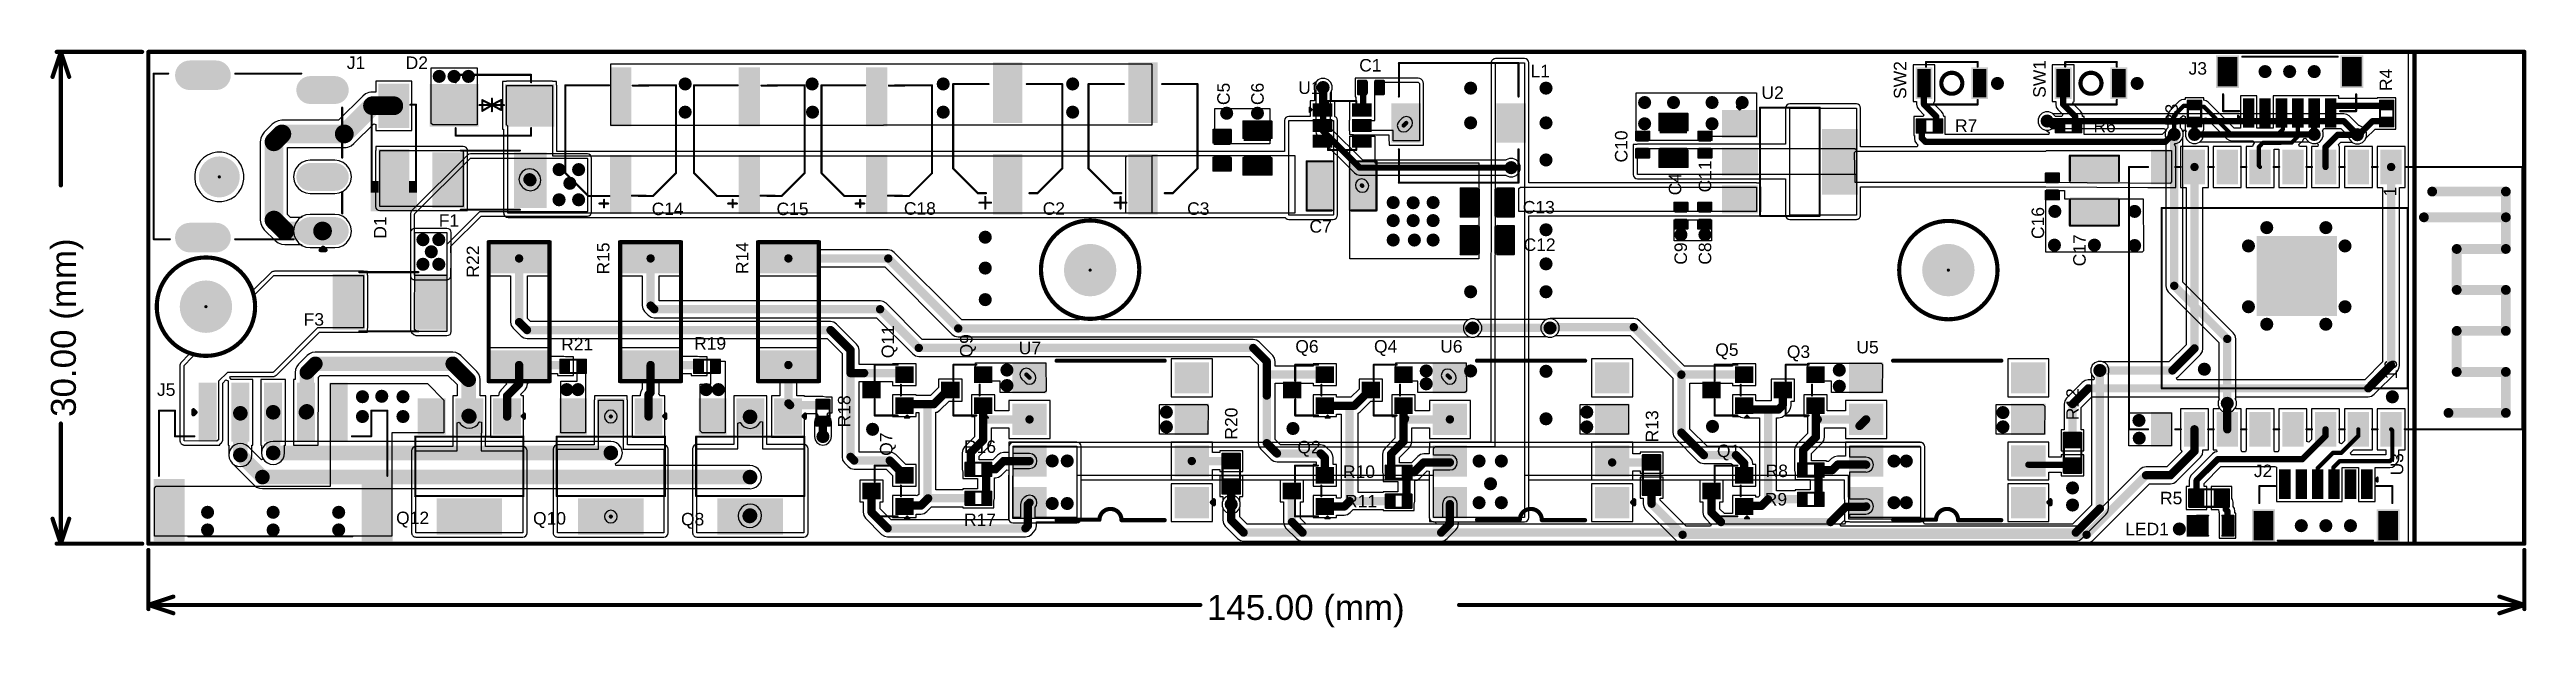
# Model space of a CAD drawing. Header units: inches. Extents: x -0.24 to 5.71, y -0.19 to 1.19.
import ezdxf

# ---------------------------------------------------------------- set-up
doc = ezdxf.new("R2010")
doc.units = ezdxf.units.IN
doc.header["$MEASUREMENT"] = 0
for name, color, linetype in [('Board Outline', 216, 'Continuous'), ('Bottom Layer', 5, 'Continuous'), ('Bottom Solder', 6, 'Continuous'), ('Keep-Out Layer', 6, 'Continuous'), ('Multi-Layer', 9, 'Continuous'), ('Pad Holes', 156, 'Continuous'), ('Top Layer', 1, 'Continuous'), ('Top Overlay', 2, 'Continuous'), ('Top Paste', 8, 'Continuous'), ('Top Solder', 216, 'Continuous'), ('Via Holes', 16, 'Continuous')]:
    doc.layers.add(name, color=color, linetype=linetype)
doc.styles.add('Arial', font='', dxfattribs={"height": 0.2})
doc.styles.get('Arial').set_extended_font_data('Arial')

msp = doc.modelspace()

# ---------------------------------------------------------------- texts
at = {"layer": 'Top Overlay', "style": 'Arial'}
for s, height, p in [('J1', 0.03, (0.477, 1.147)), ('D2', 0.03, (0.6185, 1.147)), ('C1', 0.03, (2.9095, 1.1409)), ('L1', 0.03, (3.321, 1.127)), ('J3', 0.03, (4.9022, 1.1333)), ('U1', 0.03, (2.763, 1.087)), ('U2', 0.03, (3.876, 1.075)), ('R7', 0.03, (4.341, 0.996)), ('R6', 0.03, (4.6736, 0.995)), ('F1', 0.03, (0.698, 0.768)), ('C14', 0.03, (1.2095, 0.796)), ('C15', 0.03, (1.5095, 0.796)), ('C18', 0.03, (1.8155, 0.797)), ('C2', 0.03, (2.149, 0.7968)), ('C3', 0.03, (2.496, 0.7968)), ('C7', 0.03, (2.79, 0.754)), ('C13', 0.03, (3.3025, 0.8)), ('C12', 0.03, (3.3045, 0.71)), ('F3', 0.03, (0.3734, 0.5306)), ('R21', 0.03, (0.992, 0.471)), ('R19', 0.03, (1.3115, 0.473)), ('U7', 0.03, (2.0915, 0.462)), ('Q6', 0.03, (2.756, 0.466)), ('Q4', 0.03, (2.945, 0.466)), ('U6', 0.03, (3.1042, 0.4659)), ('Q5', 0.03, (3.765, 0.458)), ('Q3', 0.03, (3.937, 0.453)), ('U5', 0.03, (4.104, 0.464)), ('J5', 0.03, (0.021, 0.362)), ('R16', 0.03, (1.96, 0.225)), ('Q2', 0.03, (2.761, 0.224)), ('Q1', 0.03, (3.769, 0.215)), ('R10', 0.03, (2.8705, 0.165)), ('R8', 0.03, (3.886, 0.167)), ('J2', 0.03, (5.059, 0.167)), ('R11', 0.03, (2.8755, 0.0942)), ('R9', 0.03, (3.8839, 0.0987)), ('R5', 0.03, (4.8336, 0.1016)), ('Q12', 0.03, (0.5955, 0.054)), ('Q10', 0.03, (0.9245, 0.053)), ('Q8', 0.03, (1.28, 0.051)), ('R17', 0.03, (1.96, 0.0495)), ('LED1', 0.03, (4.75, 0.0273)), ('145.00 (mm)', 0.06, (2.5437, -0.176))]:
    msp.add_text(s, height=height, dxfattribs=at).set_placement(p)
for s, height, p in [('SW2', 0.03, (4.224, 1.075)), ('SW1', 0.03, (4.5589, 1.0777)), ('R4', 0.03, (5.391, 1.094)), ('C5', 0.03, (2.5984, 1.0603)), ('C6', 0.03, (2.68, 1.0603)), ('R3', 0.03, (4.8763, 1.01)), ('C10', 0.03, (3.554, 0.9225)), ('C4', 0.03, (3.6833, 0.8436)), ('C11', 0.03, (3.7552, 0.8506)), ('D1', 0.03, (0.5721, 0.7395)), ('C16', 0.03, (4.555, 0.7386)), ('30.00 (mm)', 0.06, (-0.174, 0.3116)), ('R22', 0.03, (0.795, 0.646)), ('R15', 0.03, (1.108, 0.6535)), ('R14', 0.03, (1.442, 0.6545)), ('C9', 0.03, (3.697, 0.677)), ('C8', 0.03, (3.7552, 0.677)), ('C17', 0.03, (4.655, 0.6731)), ('Q11', 0.03, (1.792, 0.4525)), ('Q9', 0.03, (1.9804, 0.4542)), ('R18', 0.03, (1.687, 0.2865)), ('R12', 0.03, (4.6384, 0.3035)), ('R20', 0.03, (2.617, 0.257)), ('R13', 0.03, (3.628, 0.2505)), ('Q7', 0.03, (1.788, 0.218)), ('U3', 0.03, (5.418, 0.171))]:
    msp.add_text(s, height=height, rotation=90, dxfattribs=at).set_placement(p)

# ---------------------------------------------------------------- blocks, each defined once
blk = doc.blocks.new('RVT1H470M0607_1')
at = {"layer": 'Top Layer'}
for points in [[(-0.1791, 0.0315), (-0.0413, 0.0315), (-0.0413, -0.0315), (-0.1791, -0.0315)], [(0.0413, 0.0315), (0.1791, 0.0315), (0.1791, -0.0315), (0.0413, -0.0315)]]:
    blk.add_hatch(color=1, dxfattribs=at).paths.add_polyline_path(points)
at = {"layer": 'Top Paste'}
for points in [[(-0.1791, 0.0315), (-0.0413, 0.0315), (-0.0413, -0.0315), (-0.1791, -0.0315)], [(0.0413, 0.0315), (0.1791, 0.0315), (0.1791, -0.0315), (0.0413, -0.0315)]]:
    blk.add_hatch(color=8, dxfattribs=at).paths.add_polyline_path(points)
at = {"layer": 'Top Solder'}
for points in [[(-0.1831, 0.0355), (-0.0373, 0.0355), (-0.0373, -0.0355), (-0.1831, -0.0355)], [(0.0373, 0.0355), (0.1831, 0.0355), (0.1831, -0.0355), (0.0373, -0.0355)]]:
    blk.add_hatch(color=216, dxfattribs=at).paths.add_polyline_path(points)
at = {"layer": 'Top Overlay'}
for points in [[(-0.0722, 0.131, 0.005, 0.005, 0), (-0.1312, 0.072, 0.005, 0.005, 0)], [(-0.0722, 0.131, 0.005, 0.005, 0), (0.1308, 0.131, 0.005, 0.005, 0)], [(0.1308, 0.131, 0.005, 0.005, 0), (0.1308, 0.046, 0.005, 0.005, 0)], [(-0.1542, 0.068, 0.005, 0.005, 0), (-0.1542, 0.04, 0.005, 0.005, 0)], [(-0.1312, 0.072, 0.005, 0.005, 0), (-0.1312, 0.052, 0.005, 0.005, 0)], [(-0.1682, 0.054, 0.005, 0.005, 0), (-0.1402, 0.054, 0.005, 0.005, 0)], [(-0.1312, -0.052, 0.005, 0.005, 0), (-0.1312, -0.072, 0.005, 0.005, 0)], [(0.1308, -0.046, 0.005, 0.005, 0), (0.1308, -0.131, 0.005, 0.005, 0)], [(-0.1312, -0.072, 0.005, 0.005, 0), (-0.0722, -0.131, 0.005, 0.005, 0)], [(-0.0722, -0.131, 0.005, 0.005, 0), (0.1308, -0.131, 0.005, 0.005, 0)]]:
    blk.add_lwpolyline(points, format="xyseb", dxfattribs=at)
for points in [[(-0.0735, 0.131, 0.0025, 0.0025, 1), (-0.071, 0.131, 0.0025, 0.0025, 1)], [(-0.0735, 0.131, 0.0025, 0.0025, 1), (-0.071, 0.131, 0.0025, 0.0025, 1)], [(0.1295, 0.131, 0.0025, 0.0025, 1), (0.132, 0.131, 0.0025, 0.0025, 1)], [(0.1295, 0.131, 0.0025, 0.0025, 1), (0.132, 0.131, 0.0025, 0.0025, 1)], [(-0.1555, 0.068, 0.0025, 0.0025, 1), (-0.153, 0.068, 0.0025, 0.0025, 1)], [(-0.1325, 0.072, 0.0025, 0.0025, 1), (-0.13, 0.072, 0.0025, 0.0025, 1)], [(-0.1325, 0.072, 0.0025, 0.0025, 1), (-0.13, 0.072, 0.0025, 0.0025, 1)], [(-0.1695, 0.054, 0.0025, 0.0025, 1), (-0.167, 0.054, 0.0025, 0.0025, 1)], [(-0.1555, 0.04, 0.0025, 0.0025, 1), (-0.153, 0.04, 0.0025, 0.0025, 1)], [(-0.1415, 0.054, 0.0025, 0.0025, 1), (-0.139, 0.054, 0.0025, 0.0025, 1)], [(-0.1325, 0.052, 0.0025, 0.0025, 1), (-0.13, 0.052, 0.0025, 0.0025, 1)], [(0.1295, 0.046, 0.0025, 0.0025, 1), (0.132, 0.046, 0.0025, 0.0025, 1)], [(-0.1325, -0.052, 0.0025, 0.0025, 1), (-0.13, -0.052, 0.0025, 0.0025, 1)], [(0.1295, -0.046, 0.0025, 0.0025, 1), (0.132, -0.046, 0.0025, 0.0025, 1)], [(-0.1325, -0.072, 0.0025, 0.0025, 1), (-0.13, -0.072, 0.0025, 0.0025, 1)], [(-0.1325, -0.072, 0.0025, 0.0025, 1), (-0.13, -0.072, 0.0025, 0.0025, 1)], [(-0.0735, -0.131, 0.0025, 0.0025, 1), (-0.071, -0.131, 0.0025, 0.0025, 1)], [(-0.0735, -0.131, 0.0025, 0.0025, 1), (-0.071, -0.131, 0.0025, 0.0025, 1)], [(0.1295, -0.131, 0.0025, 0.0025, 1), (0.132, -0.131, 0.0025, 0.0025, 1)], [(0.1295, -0.131, 0.0025, 0.0025, 1), (0.132, -0.131, 0.0025, 0.0025, 1)]]:
    blk.add_lwpolyline(points, format="xyseb", close=True, dxfattribs=at)
blk = doc.blocks.new('RVT1H470M0607_2')
at = {"layer": 'Top Layer'}
for points in [[(-0.1791, 0.0315), (-0.0413, 0.0315), (-0.0413, -0.0315), (-0.1791, -0.0315)], [(0.0413, 0.0315), (0.1791, 0.0315), (0.1791, -0.0315), (0.0413, -0.0315)]]:
    blk.add_hatch(color=1, dxfattribs=at).paths.add_polyline_path(points)
at = {"layer": 'Top Paste'}
for points in [[(-0.1791, 0.0315), (-0.0413, 0.0315), (-0.0413, -0.0315), (-0.1791, -0.0315)], [(0.0413, 0.0315), (0.1791, 0.0315), (0.1791, -0.0315), (0.0413, -0.0315)]]:
    blk.add_hatch(color=8, dxfattribs=at).paths.add_polyline_path(points)
at = {"layer": 'Top Solder'}
for points in [[(-0.1831, 0.0355), (-0.0373, 0.0355), (-0.0373, -0.0355), (-0.1831, -0.0355)], [(0.0373, 0.0355), (0.1831, 0.0355), (0.1831, -0.0355), (0.0373, -0.0355)]]:
    blk.add_hatch(color=216, dxfattribs=at).paths.add_polyline_path(points)
at = {"layer": 'Top Overlay'}
for points in [[(-0.0722, 0.131, 0.005, 0.005, 0), (-0.1312, 0.072, 0.005, 0.005, 0)], [(-0.0722, 0.131, 0.005, 0.005, 0), (0.1308, 0.131, 0.005, 0.005, 0)], [(0.1308, 0.131, 0.005, 0.005, 0), (0.1308, 0.046, 0.005, 0.005, 0)], [(-0.1542, 0.068, 0.005, 0.005, 0), (-0.1542, 0.04, 0.005, 0.005, 0)], [(-0.1312, 0.072, 0.005, 0.005, 0), (-0.1312, 0.052, 0.005, 0.005, 0)], [(-0.1682, 0.054, 0.005, 0.005, 0), (-0.1402, 0.054, 0.005, 0.005, 0)], [(-0.1312, -0.052, 0.005, 0.005, 0), (-0.1312, -0.072, 0.005, 0.005, 0)], [(0.1308, -0.046, 0.005, 0.005, 0), (0.1308, -0.131, 0.005, 0.005, 0)], [(-0.1312, -0.072, 0.005, 0.005, 0), (-0.0722, -0.131, 0.005, 0.005, 0)], [(-0.0722, -0.131, 0.005, 0.005, 0), (0.1308, -0.131, 0.005, 0.005, 0)]]:
    blk.add_lwpolyline(points, format="xyseb", dxfattribs=at)
for points in [[(-0.0735, 0.131, 0.0025, 0.0025, 1), (-0.071, 0.131, 0.0025, 0.0025, 1)], [(-0.0735, 0.131, 0.0025, 0.0025, 1), (-0.071, 0.131, 0.0025, 0.0025, 1)], [(0.1295, 0.131, 0.0025, 0.0025, 1), (0.132, 0.131, 0.0025, 0.0025, 1)], [(0.1295, 0.131, 0.0025, 0.0025, 1), (0.132, 0.131, 0.0025, 0.0025, 1)], [(-0.1555, 0.068, 0.0025, 0.0025, 1), (-0.153, 0.068, 0.0025, 0.0025, 1)], [(-0.1325, 0.072, 0.0025, 0.0025, 1), (-0.13, 0.072, 0.0025, 0.0025, 1)], [(-0.1325, 0.072, 0.0025, 0.0025, 1), (-0.13, 0.072, 0.0025, 0.0025, 1)], [(-0.1695, 0.054, 0.0025, 0.0025, 1), (-0.167, 0.054, 0.0025, 0.0025, 1)], [(-0.1555, 0.04, 0.0025, 0.0025, 1), (-0.153, 0.04, 0.0025, 0.0025, 1)], [(-0.1415, 0.054, 0.0025, 0.0025, 1), (-0.139, 0.054, 0.0025, 0.0025, 1)], [(-0.1325, 0.052, 0.0025, 0.0025, 1), (-0.13, 0.052, 0.0025, 0.0025, 1)], [(0.1295, 0.046, 0.0025, 0.0025, 1), (0.132, 0.046, 0.0025, 0.0025, 1)], [(-0.1325, -0.052, 0.0025, 0.0025, 1), (-0.13, -0.052, 0.0025, 0.0025, 1)], [(0.1295, -0.046, 0.0025, 0.0025, 1), (0.132, -0.046, 0.0025, 0.0025, 1)], [(-0.1325, -0.072, 0.0025, 0.0025, 1), (-0.13, -0.072, 0.0025, 0.0025, 1)], [(-0.1325, -0.072, 0.0025, 0.0025, 1), (-0.13, -0.072, 0.0025, 0.0025, 1)], [(-0.0735, -0.131, 0.0025, 0.0025, 1), (-0.071, -0.131, 0.0025, 0.0025, 1)], [(-0.0735, -0.131, 0.0025, 0.0025, 1), (-0.071, -0.131, 0.0025, 0.0025, 1)], [(0.1295, -0.131, 0.0025, 0.0025, 1), (0.132, -0.131, 0.0025, 0.0025, 1)], [(0.1295, -0.131, 0.0025, 0.0025, 1), (0.132, -0.131, 0.0025, 0.0025, 1)]]:
    blk.add_lwpolyline(points, format="xyseb", close=True, dxfattribs=at)
blk = doc.blocks.new('189RV0019_3')
at = {"layer": 'Top Layer'}
for points in [[(-0.174, 0.0236), (-0.0362, 0.0236), (-0.0362, -0.0236), (-0.174, -0.0236)], [(0.0362, 0.0236), (0.174, 0.0236), (0.174, -0.0236), (0.0362, -0.0236)]]:
    blk.add_hatch(color=1, dxfattribs=at).paths.add_polyline_path(points)
at = {"layer": 'Top Paste'}
for points in [[(-0.174, 0.0236), (-0.0362, 0.0236), (-0.0362, -0.0236), (-0.174, -0.0236)], [(0.0362, 0.0236), (0.174, 0.0236), (0.174, -0.0236), (0.0362, -0.0236)]]:
    blk.add_hatch(color=8, dxfattribs=at).paths.add_polyline_path(points)
at = {"layer": 'Top Solder'}
for points in [[(-0.176, 0.0256), (-0.0342, 0.0256), (-0.0342, -0.0256), (-0.176, -0.0256)], [(0.0342, 0.0256), (0.176, 0.0256), (0.176, -0.0256), (0.0342, -0.0256)]]:
    blk.add_hatch(color=216, dxfattribs=at).paths.add_polyline_path(points)
at = {"layer": 'Top Overlay'}
for points in [[(-0.078, 0.1329, 0.005, 0.005, 0), (-0.1329, 0.078, 0.005, 0.005, 0)], [(-0.078, 0.1329, 0.005, 0.005, 0), (0.1329, 0.1329, 0.005, 0.005, 0)], [(0.1329, 0.1329, 0.005, 0.005, 0), (0.1327, 0.0279, 0.005, 0.005, 0)], [(-0.1329, 0.078, 0.005, 0.005, 0), (-0.1329, 0.027, 0.005, 0.005, 0)], [(-0.1601, 0.04, 0.005, 0.005, 0), (-0.1421, 0.04, 0.005, 0.005, 0)], [(-0.1511, 0.051, 0.005, 0.005, 0), (-0.1511, 0.03, 0.005, 0.005, 0)], [(-0.1324, -0.027, 0.005, 0.005, 0), (-0.1329, -0.078, 0.005, 0.005, 0)], [(0.1321, -0.0291, 0.005, 0.005, 0), (0.1329, -0.1329, 0.005, 0.005, 0)], [(-0.1329, -0.078, 0.005, 0.005, 0), (-0.078, -0.1329, 0.005, 0.005, 0)], [(-0.078, -0.1329, 0.005, 0.005, 0), (0.1329, -0.1329, 0.005, 0.005, 0)]]:
    blk.add_lwpolyline(points, format="xyseb", dxfattribs=at)
for points in [[(-0.0792, 0.1329, 0.0025, 0.0025, 1), (-0.0767, 0.1329, 0.0025, 0.0025, 1)], [(-0.0792, 0.1329, 0.0025, 0.0025, 1), (-0.0767, 0.1329, 0.0025, 0.0025, 1)], [(0.1317, 0.1329, 0.0025, 0.0025, 1), (0.1342, 0.1329, 0.0025, 0.0025, 1)], [(0.1317, 0.1329, 0.0025, 0.0025, 1), (0.1342, 0.1329, 0.0025, 0.0025, 1)], [(-0.1342, 0.078, 0.0025, 0.0025, 1), (-0.1317, 0.078, 0.0025, 0.0025, 1)], [(-0.1342, 0.078, 0.0025, 0.0025, 1), (-0.1317, 0.078, 0.0025, 0.0025, 1)], [(-0.1614, 0.04, 0.0025, 0.0025, 1), (-0.1589, 0.04, 0.0025, 0.0025, 1)], [(-0.1524, 0.051, 0.0025, 0.0025, 1), (-0.1499, 0.051, 0.0025, 0.0025, 1)], [(-0.1524, 0.03, 0.0025, 0.0025, 1), (-0.1499, 0.03, 0.0025, 0.0025, 1)], [(-0.1434, 0.04, 0.0025, 0.0025, 1), (-0.1409, 0.04, 0.0025, 0.0025, 1)], [(-0.1342, 0.027, 0.0025, 0.0025, 1), (-0.1317, 0.027, 0.0025, 0.0025, 1)], [(0.1314, 0.0279, 0.0025, 0.0025, 1), (0.1339, 0.0279, 0.0025, 0.0025, 1)], [(-0.1336, -0.027, 0.0025, 0.0025, 1), (-0.1311, -0.027, 0.0025, 0.0025, 1)], [(0.1309, -0.0291, 0.0025, 0.0025, 1), (0.1334, -0.0291, 0.0025, 0.0025, 1)], [(-0.1341, -0.078, 0.0025, 0.0025, 1), (-0.1316, -0.078, 0.0025, 0.0025, 1)], [(-0.1341, -0.078, 0.0025, 0.0025, 1), (-0.1316, -0.078, 0.0025, 0.0025, 1)], [(-0.0793, -0.1329, 0.0025, 0.0025, 1), (-0.0767, -0.1329, 0.0025, 0.0025, 1)], [(-0.0793, -0.1329, 0.0025, 0.0025, 1), (-0.0767, -0.1329, 0.0025, 0.0025, 1)], [(0.1316, -0.1329, 0.0025, 0.0025, 1), (0.1341, -0.1329, 0.0025, 0.0025, 1)], [(0.1316, -0.1329, 0.0025, 0.0025, 1), (0.1341, -0.1329, 0.0025, 0.0025, 1)]]:
    blk.add_lwpolyline(points, format="xyseb", close=True, dxfattribs=at)
blk = doc.blocks.new('S5B_PH_SM4_TB_LF__SN__4')
at = {"layer": 'Top Layer'}
for points in [[(-0.1378, 0.0487), (-0.1772, 0.0487), (-0.1772, 0.1865), (-0.1378, 0.1865)], [(-0.0591, 0.0487), (-0.0984, 0.0487), (-0.0984, 0.1865), (-0.0591, 0.1865)], [(0.0197, 0.0487), (-0.0197, 0.0487), (-0.0197, 0.1865), (0.0197, 0.1865)], [(0.0984, 0.0487), (0.0591, 0.0487), (0.0591, 0.1865), (0.0984, 0.1865)], [(0.1772, 0.0487), (0.1378, 0.0487), (0.1378, 0.1865), (0.1772, 0.1865)], [(-0.2146, -0.1905), (-0.2854, -0.1905), (-0.2854, -0.0448), (-0.2146, -0.0448)], [(0.2854, -0.1905), (0.2146, -0.1905), (0.2146, -0.0448), (0.2854, -0.0448)]]:
    blk.add_hatch(color=1, dxfattribs=at).paths.add_polyline_path(points)
at = {"layer": 'Top Paste'}
for points in [[(-0.1378, 0.0487), (-0.1772, 0.0487), (-0.1772, 0.1865), (-0.1378, 0.1865)], [(-0.0591, 0.0487), (-0.0984, 0.0487), (-0.0984, 0.1865), (-0.0591, 0.1865)], [(0.0197, 0.0487), (-0.0197, 0.0487), (-0.0197, 0.1865), (0.0197, 0.1865)], [(0.0984, 0.0487), (0.0591, 0.0487), (0.0591, 0.1865), (0.0984, 0.1865)], [(0.1772, 0.0487), (0.1378, 0.0487), (0.1378, 0.1865), (0.1772, 0.1865)], [(-0.2146, -0.1905), (-0.2854, -0.1905), (-0.2854, -0.0448), (-0.2146, -0.0448)], [(0.2854, -0.1905), (0.2146, -0.1905), (0.2146, -0.0448), (0.2854, -0.0448)]]:
    blk.add_hatch(color=8, dxfattribs=at).paths.add_polyline_path(points)
at = {"layer": 'Top Solder'}
for points in [[(-0.1358, 0.0467), (-0.1792, 0.0467), (-0.1792, 0.1885), (-0.1358, 0.1885)], [(-0.0571, 0.0467), (-0.1004, 0.0467), (-0.1004, 0.1885), (-0.0571, 0.1885)], [(0.0217, 0.0467), (-0.0217, 0.0467), (-0.0217, 0.1885), (0.0217, 0.1885)], [(0.1004, 0.0467), (0.0571, 0.0467), (0.0571, 0.1885), (0.1004, 0.1885)], [(0.1792, 0.0467), (0.1358, 0.0467), (0.1358, 0.1885), (0.1792, 0.1885)], [(-0.2126, -0.1925), (-0.2874, -0.1925), (-0.2874, -0.0428), (-0.2126, -0.0428)], [(0.2874, -0.1925), (0.2126, -0.1925), (0.2126, -0.0428), (0.2874, -0.0428)]]:
    blk.add_hatch(color=216, dxfattribs=at).paths.add_polyline_path(points)
at = {"layer": 'Top Overlay'}
for points in [[(-0.2744, 0.1216, 0.005, 0.005, 0), (-0.2408, 0.1216, 0.005, 0.005, 0)], [(-0.2744, -0.035, 0.005, 0.005, 0), (-0.2744, 0.1216, 0.005, 0.005, 0)], [(-0.2408, 0.1216, 0.005, 0.005, 0), (-0.2358, 0.1216, 0.005, 0.005, 0)], [(-0.2358, 0.06, 0.005, 0.005, 0), (-0.2358, 0.1216, 0.005, 0.005, 0)], [(-0.1915, 0.1226, 0.01, 0.01, 0), (-0.1865, 0.1176, 0.01, 0.01, 0)], [(-0.1915, 0.1126, 0.01, 0.01, 0), (-0.1915, 0.1226, 0.01, 0.01, 0)], [(-0.1915, 0.1126, 0.01, 0.01, 0), (-0.1865, 0.1176, 0.01, 0.01, 0)], [(0.2358, 0.1216, 0.005, 0.005, 0), (0.2744, 0.1216, 0.005, 0.005, 0)], [(0.2358, 0.06, 0.005, 0.005, 0), (0.2358, 0.1216, 0.005, 0.005, 0)], [(0.2744, -0.03, 0.005, 0.005, 0), (0.2744, 0.1216, 0.005, 0.005, 0)], [(-0.2358, 0.06, 0.005, 0.005, 0), (-0.1944, 0.06, 0.005, 0.005, 0)], [(-0.1944, 0.06, 0.005, 0.005, 0), (-0.1894, 0.06, 0.005, 0.005, 0)], [(0.1894, 0.06, 0.005, 0.005, 0), (0.2358, 0.06, 0.005, 0.005, 0)], [(0.2744, -0.035, 0.005, 0.005, 0), (0.2744, -0.03, 0.005, 0.005, 0)], [(-0.2044, -0.18, 0.005, 0.005, 0), (0.1906, -0.18, 0.005, 0.005, 0)]]:
    blk.add_lwpolyline(points, format="xyseb", dxfattribs=at)
for points in [[(-0.2756, 0.1216, 0.0025, 0.0025, 1), (-0.2731, 0.1216, 0.0025, 0.0025, 1)], [(-0.2756, 0.1216, 0.0025, 0.0025, 1), (-0.2731, 0.1216, 0.0025, 0.0025, 1)], [(-0.242, 0.1216, 0.0025, 0.0025, 1), (-0.2395, 0.1216, 0.0025, 0.0025, 1)], [(-0.242, 0.1216, 0.0025, 0.0025, 1), (-0.2395, 0.1216, 0.0025, 0.0025, 1)], [(-0.237, 0.1216, 0.0025, 0.0025, 1), (-0.2345, 0.1216, 0.0025, 0.0025, 1)], [(-0.237, 0.1216, 0.0025, 0.0025, 1), (-0.2345, 0.1216, 0.0025, 0.0025, 1)], [(-0.194, 0.1226, 0.005, 0.005, 1), (-0.189, 0.1226, 0.005, 0.005, 1)], [(-0.194, 0.1226, 0.005, 0.005, 1), (-0.189, 0.1226, 0.005, 0.005, 1)], [(-0.189, 0.1176, 0.005, 0.005, 1), (-0.184, 0.1176, 0.005, 0.005, 1)], [(-0.189, 0.1176, 0.005, 0.005, 1), (-0.184, 0.1176, 0.005, 0.005, 1)], [(0.2345, 0.1216, 0.0025, 0.0025, 1), (0.237, 0.1216, 0.0025, 0.0025, 1)], [(0.2345, 0.1216, 0.0025, 0.0025, 1), (0.237, 0.1216, 0.0025, 0.0025, 1)], [(0.2731, 0.1216, 0.0025, 0.0025, 1), (0.2756, 0.1216, 0.0025, 0.0025, 1)], [(0.2731, 0.1216, 0.0025, 0.0025, 1), (0.2756, 0.1216, 0.0025, 0.0025, 1)], [(-0.237, 0.06, 0.0025, 0.0025, 1), (-0.2345, 0.06, 0.0025, 0.0025, 1)], [(-0.237, 0.06, 0.0025, 0.0025, 1), (-0.2345, 0.06, 0.0025, 0.0025, 1)], [(-0.1956, 0.06, 0.0025, 0.0025, 1), (-0.1931, 0.06, 0.0025, 0.0025, 1)], [(-0.1956, 0.06, 0.0025, 0.0025, 1), (-0.1931, 0.06, 0.0025, 0.0025, 1)], [(-0.194, 0.1126, 0.005, 0.005, 1), (-0.189, 0.1126, 0.005, 0.005, 1)], [(-0.194, 0.1126, 0.005, 0.005, 1), (-0.189, 0.1126, 0.005, 0.005, 1)], [(-0.1906, 0.06, 0.0025, 0.0025, 1), (-0.1881, 0.06, 0.0025, 0.0025, 1)], [(0.1881, 0.06, 0.0025, 0.0025, 1), (0.1906, 0.06, 0.0025, 0.0025, 1)], [(0.2345, 0.06, 0.0025, 0.0025, 1), (0.237, 0.06, 0.0025, 0.0025, 1)], [(0.2345, 0.06, 0.0025, 0.0025, 1), (0.237, 0.06, 0.0025, 0.0025, 1)], [(-0.2756, -0.035, 0.0025, 0.0025, 1), (-0.2731, -0.035, 0.0025, 0.0025, 1)], [(0.2731, -0.03, 0.0025, 0.0025, 1), (0.2756, -0.03, 0.0025, 0.0025, 1)], [(0.2731, -0.03, 0.0025, 0.0025, 1), (0.2756, -0.03, 0.0025, 0.0025, 1)], [(0.2731, -0.035, 0.0025, 0.0025, 1), (0.2756, -0.035, 0.0025, 0.0025, 1)], [(-0.2056, -0.18, 0.0025, 0.0025, 1), (-0.2031, -0.18, 0.0025, 0.0025, 1)], [(0.1894, -0.18, 0.0025, 0.0025, 1), (0.1919, -0.18, 0.0025, 0.0025, 1)]]:
    blk.add_lwpolyline(points, format="xyseb", close=True, dxfattribs=at)
blk = doc.blocks.new('F____1812__5')
at = {"layer": 'Top Layer'}
for points in [[(-0.1331, 0.063), (-0.063, 0.063), (-0.063, -0.063), (-0.1331, -0.063)], [(0.063, 0.063), (0.1331, 0.063), (0.1331, -0.063), (0.063, -0.063)]]:
    blk.add_hatch(color=1, dxfattribs=at).paths.add_polyline_path(points)
at = {"layer": 'Top Paste'}
for points in [[(-0.1331, 0.063), (-0.063, 0.063), (-0.063, -0.063), (-0.1331, -0.063)], [(0.063, 0.063), (0.1331, 0.063), (0.1331, -0.063), (0.063, -0.063)]]:
    blk.add_hatch(color=8, dxfattribs=at).paths.add_polyline_path(points)
at = {"layer": 'Top Solder'}
for points in [[(-0.1371, 0.067), (-0.059, 0.067), (-0.059, -0.067), (-0.1371, -0.067)], [(0.059, 0.067), (0.1371, 0.067), (0.1371, -0.067), (0.059, -0.067)]]:
    blk.add_hatch(color=216, dxfattribs=at).paths.add_polyline_path(points)
at = {"layer": 'Top Overlay'}
for points in [[(0.073, 0.071, 0.005, 0.005, 0), (-0.069, 0.071, 0.005, 0.005, 0)], [(0.073, -0.071, 0.005, 0.005, 0), (-0.069, -0.071, 0.005, 0.005, 0)]]:
    blk.add_lwpolyline(points, format="xyseb", dxfattribs=at)
for points in [[(-0.0703, 0.071, 0.0025, 0.0025, 1), (-0.0678, 0.071, 0.0025, 0.0025, 1)], [(0.0717, 0.071, 0.0025, 0.0025, 1), (0.0742, 0.071, 0.0025, 0.0025, 1)], [(-0.0703, -0.071, 0.0025, 0.0025, 1), (-0.0678, -0.071, 0.0025, 0.0025, 1)], [(0.0717, -0.071, 0.0025, 0.0025, 1), (0.0742, -0.071, 0.0025, 0.0025, 1)]]:
    blk.add_lwpolyline(points, format="xyseb", close=True, dxfattribs=at)
blk = doc.blocks.new('189RV0019_6')
at = {"layer": 'Top Layer'}
for points in [[(-0.174, 0.0236), (-0.0362, 0.0236), (-0.0362, -0.0236), (-0.174, -0.0236)], [(0.0362, 0.0236), (0.174, 0.0236), (0.174, -0.0236), (0.0362, -0.0236)]]:
    blk.add_hatch(color=1, dxfattribs=at).paths.add_polyline_path(points)
at = {"layer": 'Top Paste'}
for points in [[(-0.174, 0.0236), (-0.0362, 0.0236), (-0.0362, -0.0236), (-0.174, -0.0236)], [(0.0362, 0.0236), (0.174, 0.0236), (0.174, -0.0236), (0.0362, -0.0236)]]:
    blk.add_hatch(color=8, dxfattribs=at).paths.add_polyline_path(points)
at = {"layer": 'Top Solder'}
for points in [[(-0.176, 0.0256), (-0.0342, 0.0256), (-0.0342, -0.0256), (-0.176, -0.0256)], [(0.0342, 0.0256), (0.176, 0.0256), (0.176, -0.0256), (0.0342, -0.0256)]]:
    blk.add_hatch(color=216, dxfattribs=at).paths.add_polyline_path(points)
at = {"layer": 'Top Overlay'}
for points in [[(-0.078, 0.1329, 0.005, 0.005, 0), (-0.1329, 0.078, 0.005, 0.005, 0)], [(-0.078, 0.1329, 0.005, 0.005, 0), (0.1329, 0.1329, 0.005, 0.005, 0)], [(0.1329, 0.1329, 0.005, 0.005, 0), (0.1327, 0.0279, 0.005, 0.005, 0)], [(-0.1329, 0.078, 0.005, 0.005, 0), (-0.1329, 0.027, 0.005, 0.005, 0)], [(-0.1601, 0.04, 0.005, 0.005, 0), (-0.1421, 0.04, 0.005, 0.005, 0)], [(-0.1511, 0.051, 0.005, 0.005, 0), (-0.1511, 0.03, 0.005, 0.005, 0)], [(-0.1324, -0.027, 0.005, 0.005, 0), (-0.1329, -0.078, 0.005, 0.005, 0)], [(0.1321, -0.0291, 0.005, 0.005, 0), (0.1329, -0.1329, 0.005, 0.005, 0)], [(-0.1329, -0.078, 0.005, 0.005, 0), (-0.078, -0.1329, 0.005, 0.005, 0)], [(-0.078, -0.1329, 0.005, 0.005, 0), (0.1329, -0.1329, 0.005, 0.005, 0)]]:
    blk.add_lwpolyline(points, format="xyseb", dxfattribs=at)
for points in [[(-0.0792, 0.1329, 0.0025, 0.0025, 1), (-0.0767, 0.1329, 0.0025, 0.0025, 1)], [(-0.0792, 0.1329, 0.0025, 0.0025, 1), (-0.0767, 0.1329, 0.0025, 0.0025, 1)], [(0.1317, 0.1329, 0.0025, 0.0025, 1), (0.1342, 0.1329, 0.0025, 0.0025, 1)], [(0.1317, 0.1329, 0.0025, 0.0025, 1), (0.1342, 0.1329, 0.0025, 0.0025, 1)], [(-0.1342, 0.078, 0.0025, 0.0025, 1), (-0.1317, 0.078, 0.0025, 0.0025, 1)], [(-0.1342, 0.078, 0.0025, 0.0025, 1), (-0.1317, 0.078, 0.0025, 0.0025, 1)], [(-0.1614, 0.04, 0.0025, 0.0025, 1), (-0.1589, 0.04, 0.0025, 0.0025, 1)], [(-0.1524, 0.051, 0.0025, 0.0025, 1), (-0.1499, 0.051, 0.0025, 0.0025, 1)], [(-0.1524, 0.03, 0.0025, 0.0025, 1), (-0.1499, 0.03, 0.0025, 0.0025, 1)], [(-0.1434, 0.04, 0.0025, 0.0025, 1), (-0.1409, 0.04, 0.0025, 0.0025, 1)], [(-0.1342, 0.027, 0.0025, 0.0025, 1), (-0.1317, 0.027, 0.0025, 0.0025, 1)], [(0.1314, 0.0279, 0.0025, 0.0025, 1), (0.1339, 0.0279, 0.0025, 0.0025, 1)], [(-0.1336, -0.027, 0.0025, 0.0025, 1), (-0.1311, -0.027, 0.0025, 0.0025, 1)], [(0.1309, -0.0291, 0.0025, 0.0025, 1), (0.1334, -0.0291, 0.0025, 0.0025, 1)], [(-0.1341, -0.078, 0.0025, 0.0025, 1), (-0.1316, -0.078, 0.0025, 0.0025, 1)], [(-0.1341, -0.078, 0.0025, 0.0025, 1), (-0.1316, -0.078, 0.0025, 0.0025, 1)], [(-0.0793, -0.1329, 0.0025, 0.0025, 1), (-0.0767, -0.1329, 0.0025, 0.0025, 1)], [(-0.0793, -0.1329, 0.0025, 0.0025, 1), (-0.0767, -0.1329, 0.0025, 0.0025, 1)], [(0.1316, -0.1329, 0.0025, 0.0025, 1), (0.1341, -0.1329, 0.0025, 0.0025, 1)], [(0.1316, -0.1329, 0.0025, 0.0025, 1), (0.1341, -0.1329, 0.0025, 0.0025, 1)]]:
    blk.add_lwpolyline(points, format="xyseb", close=True, dxfattribs=at)
blk = doc.blocks.new('189RV0019_7')
at = {"layer": 'Top Layer'}
for points in [[(-0.174, 0.0236), (-0.0362, 0.0236), (-0.0362, -0.0236), (-0.174, -0.0236)], [(0.0362, 0.0236), (0.174, 0.0236), (0.174, -0.0236), (0.0362, -0.0236)]]:
    blk.add_hatch(color=1, dxfattribs=at).paths.add_polyline_path(points)
at = {"layer": 'Top Paste'}
for points in [[(-0.174, 0.0236), (-0.0362, 0.0236), (-0.0362, -0.0236), (-0.174, -0.0236)], [(0.0362, 0.0236), (0.174, 0.0236), (0.174, -0.0236), (0.0362, -0.0236)]]:
    blk.add_hatch(color=8, dxfattribs=at).paths.add_polyline_path(points)
at = {"layer": 'Top Solder'}
for points in [[(-0.176, 0.0256), (-0.0342, 0.0256), (-0.0342, -0.0256), (-0.176, -0.0256)], [(0.0342, 0.0256), (0.176, 0.0256), (0.176, -0.0256), (0.0342, -0.0256)]]:
    blk.add_hatch(color=216, dxfattribs=at).paths.add_polyline_path(points)
at = {"layer": 'Top Overlay'}
for points in [[(-0.078, 0.1329, 0.005, 0.005, 0), (-0.1329, 0.078, 0.005, 0.005, 0)], [(-0.078, 0.1329, 0.005, 0.005, 0), (0.1329, 0.1329, 0.005, 0.005, 0)], [(0.1329, 0.1329, 0.005, 0.005, 0), (0.1327, 0.0279, 0.005, 0.005, 0)], [(-0.1329, 0.078, 0.005, 0.005, 0), (-0.1329, 0.027, 0.005, 0.005, 0)], [(-0.1601, 0.04, 0.005, 0.005, 0), (-0.1421, 0.04, 0.005, 0.005, 0)], [(-0.1511, 0.051, 0.005, 0.005, 0), (-0.1511, 0.03, 0.005, 0.005, 0)], [(-0.1324, -0.027, 0.005, 0.005, 0), (-0.1329, -0.078, 0.005, 0.005, 0)], [(0.1321, -0.0291, 0.005, 0.005, 0), (0.1329, -0.1329, 0.005, 0.005, 0)], [(-0.1329, -0.078, 0.005, 0.005, 0), (-0.078, -0.1329, 0.005, 0.005, 0)], [(-0.078, -0.1329, 0.005, 0.005, 0), (0.1329, -0.1329, 0.005, 0.005, 0)]]:
    blk.add_lwpolyline(points, format="xyseb", dxfattribs=at)
for points in [[(-0.0792, 0.1329, 0.0025, 0.0025, 1), (-0.0767, 0.1329, 0.0025, 0.0025, 1)], [(-0.0792, 0.1329, 0.0025, 0.0025, 1), (-0.0767, 0.1329, 0.0025, 0.0025, 1)], [(0.1317, 0.1329, 0.0025, 0.0025, 1), (0.1342, 0.1329, 0.0025, 0.0025, 1)], [(0.1317, 0.1329, 0.0025, 0.0025, 1), (0.1342, 0.1329, 0.0025, 0.0025, 1)], [(-0.1342, 0.078, 0.0025, 0.0025, 1), (-0.1317, 0.078, 0.0025, 0.0025, 1)], [(-0.1342, 0.078, 0.0025, 0.0025, 1), (-0.1317, 0.078, 0.0025, 0.0025, 1)], [(-0.1614, 0.04, 0.0025, 0.0025, 1), (-0.1589, 0.04, 0.0025, 0.0025, 1)], [(-0.1524, 0.051, 0.0025, 0.0025, 1), (-0.1499, 0.051, 0.0025, 0.0025, 1)], [(-0.1524, 0.03, 0.0025, 0.0025, 1), (-0.1499, 0.03, 0.0025, 0.0025, 1)], [(-0.1434, 0.04, 0.0025, 0.0025, 1), (-0.1409, 0.04, 0.0025, 0.0025, 1)], [(-0.1342, 0.027, 0.0025, 0.0025, 1), (-0.1317, 0.027, 0.0025, 0.0025, 1)], [(0.1314, 0.0279, 0.0025, 0.0025, 1), (0.1339, 0.0279, 0.0025, 0.0025, 1)], [(-0.1336, -0.027, 0.0025, 0.0025, 1), (-0.1311, -0.027, 0.0025, 0.0025, 1)], [(0.1309, -0.0291, 0.0025, 0.0025, 1), (0.1334, -0.0291, 0.0025, 0.0025, 1)], [(-0.1341, -0.078, 0.0025, 0.0025, 1), (-0.1316, -0.078, 0.0025, 0.0025, 1)], [(-0.1341, -0.078, 0.0025, 0.0025, 1), (-0.1316, -0.078, 0.0025, 0.0025, 1)], [(-0.0793, -0.1329, 0.0025, 0.0025, 1), (-0.0767, -0.1329, 0.0025, 0.0025, 1)], [(-0.0793, -0.1329, 0.0025, 0.0025, 1), (-0.0767, -0.1329, 0.0025, 0.0025, 1)], [(0.1316, -0.1329, 0.0025, 0.0025, 1), (0.1341, -0.1329, 0.0025, 0.0025, 1)], [(0.1316, -0.1329, 0.0025, 0.0025, 1), (0.1341, -0.1329, 0.0025, 0.0025, 1)]]:
    blk.add_lwpolyline(points, format="xyseb", close=True, dxfattribs=at)
blk = doc.blocks.new('YPRH0703_4R7M_8')
at = {"layer": 'Top Layer'}
for points in [[(-0.1575, 0.0433), (-0.0945, 0.0433), (-0.0945, -0.0433), (-0.1575, -0.0433)], [(0.0945, 0.0433), (0.1575, 0.0433), (0.1575, -0.0433), (0.0945, -0.0433)]]:
    blk.add_hatch(color=1, dxfattribs=at).paths.add_polyline_path(points)
at = {"layer": 'Top Paste'}
for points in [[(-0.1575, 0.0433), (-0.0945, 0.0433), (-0.0945, -0.0433), (-0.1575, -0.0433)], [(0.0945, 0.0433), (0.1575, 0.0433), (0.1575, -0.0433), (0.0945, -0.0433)]]:
    blk.add_hatch(color=8, dxfattribs=at).paths.add_polyline_path(points)
at = {"layer": 'Top Solder'}
for points in [[(-0.1615, 0.0473), (-0.0905, 0.0473), (-0.0905, -0.0473), (-0.1615, -0.0473)], [(0.0905, 0.0473), (0.1615, 0.0473), (0.1615, -0.0473), (0.0905, -0.0473)]]:
    blk.add_hatch(color=216, dxfattribs=at).paths.add_polyline_path(points)
at = {"layer": 'Top Overlay'}
for points in [[(-0.1437, 0.0633, 0.005, 0.005, 0), (-0.1437, 0.1437, 0.005, 0.005, 0)], [(-0.1437, 0.1437, 0.005, 0.005, 0), (0.1437, 0.1437, 0.005, 0.005, 0)], [(0.1437, 0.0633, 0.005, 0.005, 0), (0.1437, 0.1437, 0.005, 0.005, 0)], [(-0.1437, -0.1437, 0.005, 0.005, 0), (-0.1437, -0.0633, 0.005, 0.005, 0)], [(0.1437, -0.1437, 0.005, 0.005, 0), (0.1437, -0.0633, 0.005, 0.005, 0)], [(-0.1437, -0.1437, 0.005, 0.005, 0), (0.1437, -0.1437, 0.005, 0.005, 0)]]:
    blk.add_lwpolyline(points, format="xyseb", dxfattribs=at)
for points in [[(-0.145, 0.1437, 0.0025, 0.0025, 1), (-0.1425, 0.1437, 0.0025, 0.0025, 1)], [(-0.145, 0.1437, 0.0025, 0.0025, 1), (-0.1425, 0.1437, 0.0025, 0.0025, 1)], [(0.1425, 0.1437, 0.0025, 0.0025, 1), (0.145, 0.1437, 0.0025, 0.0025, 1)], [(0.1425, 0.1437, 0.0025, 0.0025, 1), (0.145, 0.1437, 0.0025, 0.0025, 1)], [(-0.145, 0.0633, 0.0025, 0.0025, 1), (-0.1425, 0.0633, 0.0025, 0.0025, 1)], [(0.1425, 0.0633, 0.0025, 0.0025, 1), (0.145, 0.0633, 0.0025, 0.0025, 1)], [(-0.145, -0.0633, 0.0025, 0.0025, 1), (-0.1425, -0.0633, 0.0025, 0.0025, 1)], [(0.1425, -0.0633, 0.0025, 0.0025, 1), (0.145, -0.0633, 0.0025, 0.0025, 1)], [(-0.145, -0.1437, 0.0025, 0.0025, 1), (-0.1425, -0.1437, 0.0025, 0.0025, 1)], [(-0.145, -0.1437, 0.0025, 0.0025, 1), (-0.1425, -0.1437, 0.0025, 0.0025, 1)], [(0.1425, -0.1437, 0.0025, 0.0025, 1), (0.145, -0.1437, 0.0025, 0.0025, 1)], [(0.1425, -0.1437, 0.0025, 0.0025, 1), (0.145, -0.1437, 0.0025, 0.0025, 1)]]:
    blk.add_lwpolyline(points, format="xyseb", close=True, dxfattribs=at)
blk = doc.blocks.new('SOP_8__S_T_____9')
at = {"layer": 'Top Layer'}
for points in [[(-0.15553, 0.185433), (-0.15553, 0.114567), (-0.23427, 0.114567), (-0.23427, 0.185433)], [(0.15553, 0.114567), (0.15553, 0.185433), (0.23427, 0.185433), (0.23427, 0.114567)], [(-0.15553, 0.085433), (-0.15553, 0.014567), (-0.23427, 0.014567), (-0.23427, 0.085433)], [(0.15553, 0.014567), (0.15553, 0.085433), (0.23427, 0.085433), (0.23427, 0.014567)], [(-0.15553, -0.014567), (-0.15553, -0.085433), (-0.23427, -0.085433), (-0.23427, -0.014567)], [(0.15553, -0.085433), (0.15553, -0.014567), (0.23427, -0.014567), (0.23427, -0.085433)], [(-0.15553, -0.114567), (-0.15553, -0.185433), (-0.23427, -0.185433), (-0.23427, -0.114567)], [(0.15553, -0.185433), (0.15553, -0.114567), (0.23427, -0.114567), (0.23427, -0.185433)]]:
    blk.add_hatch(color=1, dxfattribs=at).paths.add_polyline_path(points)
at = {"layer": 'Top Paste'}
for points in [[(-0.15553, 0.185433), (-0.15553, 0.114567), (-0.23427, 0.114567), (-0.23427, 0.185433)], [(0.15553, 0.114567), (0.15553, 0.185433), (0.23427, 0.185433), (0.23427, 0.114567)], [(-0.15553, 0.085433), (-0.15553, 0.014567), (-0.23427, 0.014567), (-0.23427, 0.085433)], [(0.15553, 0.014567), (0.15553, 0.085433), (0.23427, 0.085433), (0.23427, 0.014567)], [(-0.15553, -0.014567), (-0.15553, -0.085433), (-0.23427, -0.085433), (-0.23427, -0.014567)], [(0.15553, -0.085433), (0.15553, -0.014567), (0.23427, -0.014567), (0.23427, -0.085433)], [(-0.15553, -0.114567), (-0.15553, -0.185433), (-0.23427, -0.185433), (-0.23427, -0.114567)], [(0.15553, -0.185433), (0.15553, -0.114567), (0.23427, -0.114567), (0.23427, -0.185433)]]:
    blk.add_hatch(color=8, dxfattribs=at).paths.add_polyline_path(points)
at = {"layer": 'Top Solder'}
for points in [[(-0.15353, 0.187433), (-0.15353, 0.112567), (-0.23627, 0.112567), (-0.23627, 0.187433)], [(0.15353, 0.112567), (0.15353, 0.187433), (0.23627, 0.187433), (0.23627, 0.112567)], [(-0.15353, 0.087433), (-0.15353, 0.012567), (-0.23627, 0.012567), (-0.23627, 0.087433)], [(0.15353, 0.012567), (0.15353, 0.087433), (0.23627, 0.087433), (0.23627, 0.012567)], [(-0.15353, -0.012567), (-0.15353, -0.087433), (-0.23627, -0.087433), (-0.23627, -0.012567)], [(0.15353, -0.087433), (0.15353, -0.012567), (0.23627, -0.012567), (0.23627, -0.087433)], [(-0.15353, -0.112567), (-0.15353, -0.187433), (-0.23627, -0.187433), (-0.23627, -0.112567)], [(0.15353, -0.187433), (0.15353, -0.112567), (0.23627, -0.112567), (0.23627, -0.187433)]]:
    blk.add_hatch(color=216, dxfattribs=at).paths.add_polyline_path(points)
at = {"layer": 'Top Overlay'}
for points in [[(-0.026, 0.192, 0.01, 0.01, 0), (-0.129921, 0.192, 0.01, 0.01, 0)], [(0.027, 0.190945, 0.01, 0.01, -1), (-0.026, 0.192, 0.01, 0.01, 0)], [(0.129921, 0.190945, 0.01, 0.01, 0), (0.027, 0.190945, 0.01, 0.01, 0)], [(-0.247955, 0.154, 0.01, 0.01, 0), (-0.247955, 0.144, 0.01, 0.01, 0)], [(-0.242955, 0.149, 0.01, 0.01, 0), (-0.247955, 0.154, 0.01, 0.01, 0)], [(-0.242955, 0.149, 0.01, 0.01, 0), (-0.247955, 0.144, 0.01, 0.01, 0)], [(0.129921, -0.190945, 0.01, 0.01, 0), (-0.129921, -0.190945, 0.01, 0.01, 0)]]:
    blk.add_lwpolyline(points, format="xyseb", dxfattribs=at)
for points in [[(-0.132421, 0.192, 0.005, 0.005, 1), (-0.127421, 0.192, 0.005, 0.005, 1)], [(-0.0285, 0.192, 0.005, 0.005, 1), (-0.0235, 0.192, 0.005, 0.005, 1)], [(-0.0285, 0.192, 0.005, 0.005, 1), (-0.0235, 0.192, 0.005, 0.005, 1)], [(0.0245, 0.190945, 0.005, 0.005, 1), (0.0295, 0.190945, 0.005, 0.005, 1)], [(0.0245, 0.190945, 0.005, 0.005, 1), (0.0295, 0.190945, 0.005, 0.005, 1)], [(0.127421, 0.190945, 0.005, 0.005, 1), (0.132421, 0.190945, 0.005, 0.005, 1)], [(-0.250455, 0.154, 0.005, 0.005, 1), (-0.245455, 0.154, 0.005, 0.005, 1)], [(-0.250455, 0.154, 0.005, 0.005, 1), (-0.245455, 0.154, 0.005, 0.005, 1)], [(-0.250455, 0.144, 0.005, 0.005, 1), (-0.245455, 0.144, 0.005, 0.005, 1)], [(-0.250455, 0.144, 0.005, 0.005, 1), (-0.245455, 0.144, 0.005, 0.005, 1)], [(-0.245455, 0.149, 0.005, 0.005, 1), (-0.240455, 0.149, 0.005, 0.005, 1)], [(-0.245455, 0.149, 0.005, 0.005, 1), (-0.240455, 0.149, 0.005, 0.005, 1)], [(-0.132421, -0.190945, 0.005, 0.005, 1), (-0.127421, -0.190945, 0.005, 0.005, 1)], [(0.127421, -0.190945, 0.005, 0.005, 1), (0.132421, -0.190945, 0.005, 0.005, 1)]]:
    blk.add_lwpolyline(points, format="xyseb", close=True, dxfattribs=at)
blk = doc.blocks.new('SOP_8__S_T_____10')
at = {"layer": 'Top Layer'}
for points in [[(-0.15553, 0.185433), (-0.15553, 0.114567), (-0.23427, 0.114567), (-0.23427, 0.185433)], [(0.15553, 0.114567), (0.15553, 0.185433), (0.23427, 0.185433), (0.23427, 0.114567)], [(-0.15553, 0.085433), (-0.15553, 0.014567), (-0.23427, 0.014567), (-0.23427, 0.085433)], [(0.15553, 0.014567), (0.15553, 0.085433), (0.23427, 0.085433), (0.23427, 0.014567)], [(-0.15553, -0.014567), (-0.15553, -0.085433), (-0.23427, -0.085433), (-0.23427, -0.014567)], [(0.15553, -0.085433), (0.15553, -0.014567), (0.23427, -0.014567), (0.23427, -0.085433)], [(-0.15553, -0.114567), (-0.15553, -0.185433), (-0.23427, -0.185433), (-0.23427, -0.114567)], [(0.15553, -0.185433), (0.15553, -0.114567), (0.23427, -0.114567), (0.23427, -0.185433)]]:
    blk.add_hatch(color=1, dxfattribs=at).paths.add_polyline_path(points)
at = {"layer": 'Top Paste'}
for points in [[(-0.15553, 0.185433), (-0.15553, 0.114567), (-0.23427, 0.114567), (-0.23427, 0.185433)], [(0.15553, 0.114567), (0.15553, 0.185433), (0.23427, 0.185433), (0.23427, 0.114567)], [(-0.15553, 0.085433), (-0.15553, 0.014567), (-0.23427, 0.014567), (-0.23427, 0.085433)], [(0.15553, 0.014567), (0.15553, 0.085433), (0.23427, 0.085433), (0.23427, 0.014567)], [(-0.15553, -0.014567), (-0.15553, -0.085433), (-0.23427, -0.085433), (-0.23427, -0.014567)], [(0.15553, -0.085433), (0.15553, -0.014567), (0.23427, -0.014567), (0.23427, -0.085433)], [(-0.15553, -0.114567), (-0.15553, -0.185433), (-0.23427, -0.185433), (-0.23427, -0.114567)], [(0.15553, -0.185433), (0.15553, -0.114567), (0.23427, -0.114567), (0.23427, -0.185433)]]:
    blk.add_hatch(color=8, dxfattribs=at).paths.add_polyline_path(points)
at = {"layer": 'Top Solder'}
for points in [[(-0.15353, 0.187433), (-0.15353, 0.112567), (-0.23627, 0.112567), (-0.23627, 0.187433)], [(0.15353, 0.112567), (0.15353, 0.187433), (0.23627, 0.187433), (0.23627, 0.112567)], [(-0.15353, 0.087433), (-0.15353, 0.012567), (-0.23627, 0.012567), (-0.23627, 0.087433)], [(0.15353, 0.012567), (0.15353, 0.087433), (0.23627, 0.087433), (0.23627, 0.012567)], [(-0.15353, -0.012567), (-0.15353, -0.087433), (-0.23627, -0.087433), (-0.23627, -0.012567)], [(0.15353, -0.087433), (0.15353, -0.012567), (0.23627, -0.012567), (0.23627, -0.087433)], [(-0.15353, -0.112567), (-0.15353, -0.187433), (-0.23627, -0.187433), (-0.23627, -0.112567)], [(0.15353, -0.187433), (0.15353, -0.112567), (0.23627, -0.112567), (0.23627, -0.187433)]]:
    blk.add_hatch(color=216, dxfattribs=at).paths.add_polyline_path(points)
at = {"layer": 'Top Overlay'}
for points in [[(-0.026, 0.192, 0.01, 0.01, 0), (-0.129921, 0.192, 0.01, 0.01, 0)], [(0.027, 0.190945, 0.01, 0.01, -1), (-0.026, 0.192, 0.01, 0.01, 0)], [(0.129921, 0.190945, 0.01, 0.01, 0), (0.027, 0.190945, 0.01, 0.01, 0)], [(-0.247955, 0.154, 0.01, 0.01, 0), (-0.247955, 0.144, 0.01, 0.01, 0)], [(-0.242955, 0.149, 0.01, 0.01, 0), (-0.247955, 0.154, 0.01, 0.01, 0)], [(-0.242955, 0.149, 0.01, 0.01, 0), (-0.247955, 0.144, 0.01, 0.01, 0)], [(0.129921, -0.190945, 0.01, 0.01, 0), (-0.129921, -0.190945, 0.01, 0.01, 0)]]:
    blk.add_lwpolyline(points, format="xyseb", dxfattribs=at)
for points in [[(-0.132421, 0.192, 0.005, 0.005, 1), (-0.127421, 0.192, 0.005, 0.005, 1)], [(-0.0285, 0.192, 0.005, 0.005, 1), (-0.0235, 0.192, 0.005, 0.005, 1)], [(-0.0285, 0.192, 0.005, 0.005, 1), (-0.0235, 0.192, 0.005, 0.005, 1)], [(0.0245, 0.190945, 0.005, 0.005, 1), (0.0295, 0.190945, 0.005, 0.005, 1)], [(0.0245, 0.190945, 0.005, 0.005, 1), (0.0295, 0.190945, 0.005, 0.005, 1)], [(0.127421, 0.190945, 0.005, 0.005, 1), (0.132421, 0.190945, 0.005, 0.005, 1)], [(-0.250455, 0.154, 0.005, 0.005, 1), (-0.245455, 0.154, 0.005, 0.005, 1)], [(-0.250455, 0.154, 0.005, 0.005, 1), (-0.245455, 0.154, 0.005, 0.005, 1)], [(-0.250455, 0.144, 0.005, 0.005, 1), (-0.245455, 0.144, 0.005, 0.005, 1)], [(-0.250455, 0.144, 0.005, 0.005, 1), (-0.245455, 0.144, 0.005, 0.005, 1)], [(-0.245455, 0.149, 0.005, 0.005, 1), (-0.240455, 0.149, 0.005, 0.005, 1)], [(-0.245455, 0.149, 0.005, 0.005, 1), (-0.240455, 0.149, 0.005, 0.005, 1)], [(-0.132421, -0.190945, 0.005, 0.005, 1), (-0.127421, -0.190945, 0.005, 0.005, 1)], [(0.127421, -0.190945, 0.005, 0.005, 1), (0.132421, -0.190945, 0.005, 0.005, 1)]]:
    blk.add_lwpolyline(points, format="xyseb", close=True, dxfattribs=at)
blk = doc.blocks.new('SOP_8__S_T_____11')
at = {"layer": 'Top Layer'}
for points in [[(-0.15553, 0.185433), (-0.15553, 0.114567), (-0.23427, 0.114567), (-0.23427, 0.185433)], [(0.15553, 0.114567), (0.15553, 0.185433), (0.23427, 0.185433), (0.23427, 0.114567)], [(-0.15553, 0.085433), (-0.15553, 0.014567), (-0.23427, 0.014567), (-0.23427, 0.085433)], [(0.15553, 0.014567), (0.15553, 0.085433), (0.23427, 0.085433), (0.23427, 0.014567)], [(-0.15553, -0.014567), (-0.15553, -0.085433), (-0.23427, -0.085433), (-0.23427, -0.014567)], [(0.15553, -0.085433), (0.15553, -0.014567), (0.23427, -0.014567), (0.23427, -0.085433)], [(-0.15553, -0.114567), (-0.15553, -0.185433), (-0.23427, -0.185433), (-0.23427, -0.114567)], [(0.15553, -0.185433), (0.15553, -0.114567), (0.23427, -0.114567), (0.23427, -0.185433)]]:
    blk.add_hatch(color=1, dxfattribs=at).paths.add_polyline_path(points)
at = {"layer": 'Top Paste'}
for points in [[(-0.15553, 0.185433), (-0.15553, 0.114567), (-0.23427, 0.114567), (-0.23427, 0.185433)], [(0.15553, 0.114567), (0.15553, 0.185433), (0.23427, 0.185433), (0.23427, 0.114567)], [(-0.15553, 0.085433), (-0.15553, 0.014567), (-0.23427, 0.014567), (-0.23427, 0.085433)], [(0.15553, 0.014567), (0.15553, 0.085433), (0.23427, 0.085433), (0.23427, 0.014567)], [(-0.15553, -0.014567), (-0.15553, -0.085433), (-0.23427, -0.085433), (-0.23427, -0.014567)], [(0.15553, -0.085433), (0.15553, -0.014567), (0.23427, -0.014567), (0.23427, -0.085433)], [(-0.15553, -0.114567), (-0.15553, -0.185433), (-0.23427, -0.185433), (-0.23427, -0.114567)], [(0.15553, -0.185433), (0.15553, -0.114567), (0.23427, -0.114567), (0.23427, -0.185433)]]:
    blk.add_hatch(color=8, dxfattribs=at).paths.add_polyline_path(points)
at = {"layer": 'Top Solder'}
for points in [[(-0.15353, 0.187433), (-0.15353, 0.112567), (-0.23627, 0.112567), (-0.23627, 0.187433)], [(0.15353, 0.112567), (0.15353, 0.187433), (0.23627, 0.187433), (0.23627, 0.112567)], [(-0.15353, 0.087433), (-0.15353, 0.012567), (-0.23627, 0.012567), (-0.23627, 0.087433)], [(0.15353, 0.012567), (0.15353, 0.087433), (0.23627, 0.087433), (0.23627, 0.012567)], [(-0.15353, -0.012567), (-0.15353, -0.087433), (-0.23627, -0.087433), (-0.23627, -0.012567)], [(0.15353, -0.087433), (0.15353, -0.012567), (0.23627, -0.012567), (0.23627, -0.087433)], [(-0.15353, -0.112567), (-0.15353, -0.187433), (-0.23627, -0.187433), (-0.23627, -0.112567)], [(0.15353, -0.187433), (0.15353, -0.112567), (0.23627, -0.112567), (0.23627, -0.187433)]]:
    blk.add_hatch(color=216, dxfattribs=at).paths.add_polyline_path(points)
at = {"layer": 'Top Overlay'}
for points in [[(-0.026, 0.192, 0.01, 0.01, 0), (-0.129921, 0.192, 0.01, 0.01, 0)], [(0.027, 0.190945, 0.01, 0.01, -1), (-0.026, 0.192, 0.01, 0.01, 0)], [(0.129921, 0.190945, 0.01, 0.01, 0), (0.027, 0.190945, 0.01, 0.01, 0)], [(-0.247955, 0.154, 0.01, 0.01, 0), (-0.247955, 0.144, 0.01, 0.01, 0)], [(-0.242955, 0.149, 0.01, 0.01, 0), (-0.247955, 0.154, 0.01, 0.01, 0)], [(-0.242955, 0.149, 0.01, 0.01, 0), (-0.247955, 0.144, 0.01, 0.01, 0)], [(0.129921, -0.190945, 0.01, 0.01, 0), (-0.129921, -0.190945, 0.01, 0.01, 0)]]:
    blk.add_lwpolyline(points, format="xyseb", dxfattribs=at)
for points in [[(-0.132421, 0.192, 0.005, 0.005, 1), (-0.127421, 0.192, 0.005, 0.005, 1)], [(-0.0285, 0.192, 0.005, 0.005, 1), (-0.0235, 0.192, 0.005, 0.005, 1)], [(-0.0285, 0.192, 0.005, 0.005, 1), (-0.0235, 0.192, 0.005, 0.005, 1)], [(0.0245, 0.190945, 0.005, 0.005, 1), (0.0295, 0.190945, 0.005, 0.005, 1)], [(0.0245, 0.190945, 0.005, 0.005, 1), (0.0295, 0.190945, 0.005, 0.005, 1)], [(0.127421, 0.190945, 0.005, 0.005, 1), (0.132421, 0.190945, 0.005, 0.005, 1)], [(-0.250455, 0.154, 0.005, 0.005, 1), (-0.245455, 0.154, 0.005, 0.005, 1)], [(-0.250455, 0.154, 0.005, 0.005, 1), (-0.245455, 0.154, 0.005, 0.005, 1)], [(-0.250455, 0.144, 0.005, 0.005, 1), (-0.245455, 0.144, 0.005, 0.005, 1)], [(-0.250455, 0.144, 0.005, 0.005, 1), (-0.245455, 0.144, 0.005, 0.005, 1)], [(-0.245455, 0.149, 0.005, 0.005, 1), (-0.240455, 0.149, 0.005, 0.005, 1)], [(-0.245455, 0.149, 0.005, 0.005, 1), (-0.240455, 0.149, 0.005, 0.005, 1)], [(-0.132421, -0.190945, 0.005, 0.005, 1), (-0.127421, -0.190945, 0.005, 0.005, 1)], [(0.127421, -0.190945, 0.005, 0.005, 1), (0.132421, -0.190945, 0.005, 0.005, 1)]]:
    blk.add_lwpolyline(points, format="xyseb", close=True, dxfattribs=at)
blk = doc.blocks.new('BW16_12')
at = {"layer": 'Top Layer'}
for points in [[(-0.3543, 0.252), (-0.3543, 0.2992), (-0.2756, 0.2992), (-0.2756, 0.252)], [(0.3543, 0.2992), (0.3543, 0.252), (0.2756, 0.252), (0.2756, 0.2992)], [(-0.3543, 0.1732), (-0.3543, 0.2205), (-0.2756, 0.2205), (-0.2756, 0.1732)], [(0.3543, 0.2205), (0.3543, 0.1732), (0.2756, 0.1732), (0.2756, 0.2205)], [(-0.3543, 0.0945), (-0.3543, 0.1417), (-0.2756, 0.1417), (-0.2756, 0.0945)], [(0.0413, 0.1437), (0.0413, -0.0453), (-0.1476, -0.0453), (-0.1476, 0.1437)], [(0.3543, 0.1417), (0.3543, 0.0945), (0.2756, 0.0945), (0.2756, 0.1417)], [(-0.3543, 0.0157), (-0.3543, 0.063), (-0.2756, 0.063), (-0.2756, 0.0157)], [(0.3543, 0.063), (0.3543, 0.0157), (0.2756, 0.0157), (0.2756, 0.063)], [(-0.3543, -0.063), (-0.3543, -0.0157), (-0.2756, -0.0157), (-0.2756, -0.063)], [(0.3543, -0.0157), (0.3543, -0.063), (0.2756, -0.063), (0.2756, -0.0157)], [(-0.3543, -0.1417), (-0.3543, -0.0945), (-0.2756, -0.0945), (-0.2756, -0.1417)], [(0.3543, -0.0945), (0.3543, -0.1417), (0.2756, -0.1417), (0.2756, -0.0945)], [(-0.3543, -0.2205), (-0.3543, -0.1732), (-0.2756, -0.1732), (-0.2756, -0.2205)], [(0.3543, -0.1732), (0.3543, -0.2205), (0.2756, -0.2205), (0.2756, -0.1732)], [(-0.3543, -0.2992), (-0.3543, -0.252), (-0.2756, -0.252), (-0.2756, -0.2992)], [(0.3543, -0.252), (0.3543, -0.2992), (0.2756, -0.2992), (0.2756, -0.252)]]:
    blk.add_hatch(color=1, dxfattribs=at).paths.add_polyline_path(points)
at = {"layer": 'Top Paste'}
for points in [[(-0.3543, 0.252), (-0.3543, 0.2992), (-0.2756, 0.2992), (-0.2756, 0.252)], [(0.3543, 0.2992), (0.3543, 0.252), (0.2756, 0.252), (0.2756, 0.2992)], [(-0.3543, 0.1732), (-0.3543, 0.2205), (-0.2756, 0.2205), (-0.2756, 0.1732)], [(0.3543, 0.2205), (0.3543, 0.1732), (0.2756, 0.1732), (0.2756, 0.2205)], [(-0.3543, 0.0945), (-0.3543, 0.1417), (-0.2756, 0.1417), (-0.2756, 0.0945)], [(0.0413, 0.1437), (0.0413, -0.0453), (-0.1476, -0.0453), (-0.1476, 0.1437)], [(0.3543, 0.1417), (0.3543, 0.0945), (0.2756, 0.0945), (0.2756, 0.1417)], [(-0.3543, 0.0157), (-0.3543, 0.063), (-0.2756, 0.063), (-0.2756, 0.0157)], [(0.3543, 0.063), (0.3543, 0.0157), (0.2756, 0.0157), (0.2756, 0.063)], [(-0.3543, -0.063), (-0.3543, -0.0157), (-0.2756, -0.0157), (-0.2756, -0.063)], [(0.3543, -0.0157), (0.3543, -0.063), (0.2756, -0.063), (0.2756, -0.0157)], [(-0.3543, -0.1417), (-0.3543, -0.0945), (-0.2756, -0.0945), (-0.2756, -0.1417)], [(0.3543, -0.0945), (0.3543, -0.1417), (0.2756, -0.1417), (0.2756, -0.0945)], [(-0.3543, -0.2205), (-0.3543, -0.1732), (-0.2756, -0.1732), (-0.2756, -0.2205)], [(0.3543, -0.1732), (0.3543, -0.2205), (0.2756, -0.2205), (0.2756, -0.1732)], [(-0.3543, -0.2992), (-0.3543, -0.252), (-0.2756, -0.252), (-0.2756, -0.2992)], [(0.3543, -0.252), (0.3543, -0.2992), (0.2756, -0.2992), (0.2756, -0.252)]]:
    blk.add_hatch(color=8, dxfattribs=at).paths.add_polyline_path(points)
at = {"layer": 'Top Solder'}
for points in [[(-0.3563, 0.25), (-0.3563, 0.3012), (-0.2736, 0.3012), (-0.2736, 0.25)], [(0.3563, 0.3012), (0.3563, 0.25), (0.2736, 0.25), (0.2736, 0.3012)], [(-0.3563, 0.1713), (-0.3563, 0.2224), (-0.2736, 0.2224), (-0.2736, 0.1713)], [(0.3563, 0.2224), (0.3563, 0.1713), (0.2736, 0.1713), (0.2736, 0.2224)], [(-0.3563, 0.0925), (-0.3563, 0.1437), (-0.2736, 0.1437), (-0.2736, 0.0925)], [(0.0433, 0.1457), (0.0433, -0.0472), (-0.1496, -0.0472), (-0.1496, 0.1457)], [(0.3563, 0.1437), (0.3563, 0.0925), (0.2736, 0.0925), (0.2736, 0.1437)], [(-0.3563, 0.0138), (-0.3563, 0.065), (-0.2736, 0.065), (-0.2736, 0.0138)], [(0.3563, 0.065), (0.3563, 0.0138), (0.2736, 0.0138), (0.2736, 0.065)], [(-0.3563, -0.065), (-0.3563, -0.0138), (-0.2736, -0.0138), (-0.2736, -0.065)], [(0.3563, -0.0138), (0.3563, -0.065), (0.2736, -0.065), (0.2736, -0.0138)], [(-0.3563, -0.1437), (-0.3563, -0.0925), (-0.2736, -0.0925), (-0.2736, -0.1437)], [(0.3563, -0.0925), (0.3563, -0.1437), (0.2736, -0.1437), (0.2736, -0.0925)], [(-0.3563, -0.2224), (-0.3563, -0.1713), (-0.2736, -0.1713), (-0.2736, -0.2224)], [(0.3563, -0.1713), (0.3563, -0.2224), (0.2736, -0.2224), (0.2736, -0.1713)], [(-0.3563, -0.3012), (-0.3563, -0.25), (-0.2736, -0.25), (-0.2736, -0.3012)], [(0.3563, -0.25), (0.3563, -0.3012), (0.2736, -0.3012), (0.2736, -0.25)]]:
    blk.add_hatch(color=216, dxfattribs=at).paths.add_polyline_path(points)
at = {"layer": 'Top Overlay'}
for points in [[(0.315, 0.5906, 0.005, 0.005, 0), (-0.315, 0.5906, 0.005, 0.005, 0)], [(-0.315, 0.31, 0.005, 0.005, 0), (-0.315, 0.5875, 0.005, 0.005, 0)], [(-0.1181, 0.5512, 0.0236, 0.0236, 0), (-0.2559, 0.5512, 0.0236, 0.0236, 0)], [(-0.2559, 0.3741, 0.0236, 0.0236, 0), (-0.2559, 0.5512, 0.0236, 0.0236, 0)], [(-0.1941, 0.3543, 0.0236, 0.0236, 0), (-0.1941, 0.5512, 0.0236, 0.0236, 0)], [(-0.1181, 0.4331, 0.0236, 0.0236, 0), (-0.1181, 0.5512, 0.0236, 0.0236, 0)], [(0.0787, 0.5512, 0.0236, 0.0236, 0), (-0.0197, 0.5512, 0.0236, 0.0236, 0)], [(-0.0197, 0.4331, 0.0236, 0.0236, 0), (-0.0197, 0.5512, 0.0236, 0.0236, 0)], [(0.0787, 0.4331, 0.0236, 0.0236, 0), (0.0787, 0.5512, 0.0236, 0.0236, 0)], [(0.2756, 0.5512, 0.0236, 0.0236, 0), (0.1772, 0.5512, 0.0236, 0.0236, 0)], [(0.1772, 0.4331, 0.0236, 0.0236, 0), (0.1772, 0.5512, 0.0236, 0.0236, 0)], [(0.2756, 0.4134, 0.0236, 0.0236, 0), (0.2756, 0.5512, 0.0236, 0.0236, 0)], [(0.315, 0.3083, 0.005, 0.005, 0), (0.315, 0.5906, 0.005, 0.005, 0)], [(-0.0197, 0.4331, 0.0236, 0.0236, 0), (-0.1181, 0.4331, 0.0236, 0.0236, 0)], [(0.1772, 0.4331, 0.0236, 0.0236, 0), (0.0787, 0.4331, 0.0236, 0.0236, 0)], [(-0.2165, -0.2756, 0.005, 0.005, 0), (-0.2165, 0.315, 0.005, 0.005, 0)], [(0.2165, 0.315, 0.005, 0.005, 0), (-0.2165, 0.315, 0.005, 0.005, 0)], [(0.2165, -0.2756, 0.005, 0.005, 0), (0.2165, 0.315, 0.005, 0.005, 0)], [(-0.315, 0.2296, 0.005, 0.005, 0), (-0.315, 0.2429, 0.005, 0.005, 0)], [(0.315, 0.2296, 0.005, 0.005, 0), (0.315, 0.2429, 0.005, 0.005, 0)], [(-0.315, 0.1508, 0.005, 0.005, 0), (-0.315, 0.1641, 0.005, 0.005, 0)], [(0.315, 0.1508, 0.005, 0.005, 0), (0.315, 0.1641, 0.005, 0.005, 0)], [(-0.315, 0.0721, 0.005, 0.005, 0), (-0.315, 0.0854, 0.005, 0.005, 0)], [(0.315, 0.0721, 0.005, 0.005, 0), (0.315, 0.0854, 0.005, 0.005, 0)], [(-0.315, -0.0066, 0.005, 0.005, 0), (-0.315, 0.0066, 0.005, 0.005, 0)], [(0.315, -0.0066, 0.005, 0.005, 0), (0.315, 0.0066, 0.005, 0.005, 0)], [(-0.315, -0.0854, 0.005, 0.005, 0), (-0.315, -0.0721, 0.005, 0.005, 0)], [(0.315, -0.0854, 0.005, 0.005, 0), (0.315, -0.0721, 0.005, 0.005, 0)], [(-0.315, -0.1641, 0.005, 0.005, 0), (-0.315, -0.1508, 0.005, 0.005, 0)], [(0.315, -0.1641, 0.005, 0.005, 0), (0.315, -0.1508, 0.005, 0.005, 0)], [(-0.315, -0.2429, 0.005, 0.005, 0), (-0.315, -0.2296, 0.005, 0.005, 0)], [(0.315, -0.2429, 0.005, 0.005, 0), (0.315, -0.2296, 0.005, 0.005, 0)], [(0.2165, -0.2756, 0.005, 0.005, 0), (-0.2165, -0.2756, 0.005, 0.005, 0)], [(-0.315, -0.3346, 0.005, 0.005, 0), (-0.315, -0.3083, 0.005, 0.005, 0)], [(-0.315, -0.3543, 0.005, 0.005, 0), (-0.315, -0.3346, 0.005, 0.005, 0)], [(0.315, -0.3543, 0.005, 0.005, 0), (-0.315, -0.3543, 0.005, 0.005, 0)], [(0.315, -0.3346, 0.005, 0.005, 0), (0.315, -0.3083, 0.005, 0.005, 0)], [(0.315, -0.3543, 0.005, 0.005, 0), (0.315, -0.3346, 0.005, 0.005, 0)]]:
    blk.add_lwpolyline(points, format="xyseb", dxfattribs=at)
for points in [[(-0.3162, 0.5906, 0.0025, 0.0025, 1), (-0.3137, 0.5906, 0.0025, 0.0025, 1)], [(-0.3162, 0.5875, 0.0025, 0.0025, 1), (-0.3137, 0.5875, 0.0025, 0.0025, 1)], [(-0.2618, 0.5512, 0.0118, 0.0118, 1), (-0.25, 0.5512, 0.0118, 0.0118, 1)], [(-0.2618, 0.5512, 0.0118, 0.0118, 1), (-0.25, 0.5512, 0.0118, 0.0118, 1)], [(-0.2, 0.5512, 0.0118, 0.0118, 1), (-0.1882, 0.5512, 0.0118, 0.0118, 1)], [(-0.124, 0.5512, 0.0118, 0.0118, 1), (-0.1122, 0.5512, 0.0118, 0.0118, 1)], [(-0.124, 0.5512, 0.0118, 0.0118, 1), (-0.1122, 0.5512, 0.0118, 0.0118, 1)], [(-0.0256, 0.5512, 0.0118, 0.0118, 1), (-0.0138, 0.5512, 0.0118, 0.0118, 1)], [(-0.0256, 0.5512, 0.0118, 0.0118, 1), (-0.0138, 0.5512, 0.0118, 0.0118, 1)], [(0.0728, 0.5512, 0.0118, 0.0118, 1), (0.0846, 0.5512, 0.0118, 0.0118, 1)], [(0.0728, 0.5512, 0.0118, 0.0118, 1), (0.0846, 0.5512, 0.0118, 0.0118, 1)], [(0.1713, 0.5512, 0.0118, 0.0118, 1), (0.1831, 0.5512, 0.0118, 0.0118, 1)], [(0.1713, 0.5512, 0.0118, 0.0118, 1), (0.1831, 0.5512, 0.0118, 0.0118, 1)], [(0.2697, 0.5512, 0.0118, 0.0118, 1), (0.2815, 0.5512, 0.0118, 0.0118, 1)], [(0.2697, 0.5512, 0.0118, 0.0118, 1), (0.2815, 0.5512, 0.0118, 0.0118, 1)], [(0.3137, 0.5906, 0.0025, 0.0025, 1), (0.3162, 0.5906, 0.0025, 0.0025, 1)], [(0.3138, 0.5906, 0.0025, 0.0025, 1), (0.3163, 0.5906, 0.0025, 0.0025, 1)], [(-0.124, 0.4331, 0.0118, 0.0118, 1), (-0.1122, 0.4331, 0.0118, 0.0118, 1)], [(-0.124, 0.4331, 0.0118, 0.0118, 1), (-0.1122, 0.4331, 0.0118, 0.0118, 1)], [(-0.0256, 0.4331, 0.0118, 0.0118, 1), (-0.0138, 0.4331, 0.0118, 0.0118, 1)], [(-0.0256, 0.4331, 0.0118, 0.0118, 1), (-0.0138, 0.4331, 0.0118, 0.0118, 1)], [(0.0728, 0.4331, 0.0118, 0.0118, 1), (0.0846, 0.4331, 0.0118, 0.0118, 1)], [(0.0728, 0.4331, 0.0118, 0.0118, 1), (0.0846, 0.4331, 0.0118, 0.0118, 1)], [(0.1713, 0.4331, 0.0118, 0.0118, 1), (0.1831, 0.4331, 0.0118, 0.0118, 1)], [(0.1713, 0.4331, 0.0118, 0.0118, 1), (0.1831, 0.4331, 0.0118, 0.0118, 1)], [(0.2697, 0.4134, 0.0118, 0.0118, 1), (0.2815, 0.4134, 0.0118, 0.0118, 1)], [(-0.2618, 0.3741, 0.0118, 0.0118, 1), (-0.25, 0.3741, 0.0118, 0.0118, 1)], [(-0.2, 0.3543, 0.0118, 0.0118, 1), (-0.1882, 0.3543, 0.0118, 0.0118, 1)], [(-0.3162, 0.31, 0.0025, 0.0025, 1), (-0.3137, 0.31, 0.0025, 0.0025, 1)], [(-0.2178, 0.315, 0.0025, 0.0025, 1), (-0.2153, 0.315, 0.0025, 0.0025, 1)], [(-0.2178, 0.315, 0.0025, 0.0025, 1), (-0.2153, 0.315, 0.0025, 0.0025, 1)], [(0.2153, 0.315, 0.0025, 0.0025, 1), (0.2178, 0.315, 0.0025, 0.0025, 1)], [(0.2153, 0.315, 0.0025, 0.0025, 1), (0.2178, 0.315, 0.0025, 0.0025, 1)], [(0.3137, 0.3083, 0.0025, 0.0025, 1), (0.3162, 0.3083, 0.0025, 0.0025, 1)], [(-0.3162, 0.2429, 0.0025, 0.0025, 1), (-0.3137, 0.2429, 0.0025, 0.0025, 1)], [(0.3137, 0.2429, 0.0025, 0.0025, 1), (0.3162, 0.2429, 0.0025, 0.0025, 1)], [(-0.3162, 0.2296, 0.0025, 0.0025, 1), (-0.3137, 0.2296, 0.0025, 0.0025, 1)], [(0.3137, 0.2296, 0.0025, 0.0025, 1), (0.3162, 0.2296, 0.0025, 0.0025, 1)], [(-0.3162, 0.1641, 0.0025, 0.0025, 1), (-0.3137, 0.1641, 0.0025, 0.0025, 1)], [(-0.3162, 0.1508, 0.0025, 0.0025, 1), (-0.3137, 0.1508, 0.0025, 0.0025, 1)], [(0.3137, 0.1641, 0.0025, 0.0025, 1), (0.3162, 0.1641, 0.0025, 0.0025, 1)], [(0.3137, 0.1508, 0.0025, 0.0025, 1), (0.3162, 0.1508, 0.0025, 0.0025, 1)], [(-0.3162, 0.0854, 0.0025, 0.0025, 1), (-0.3137, 0.0854, 0.0025, 0.0025, 1)], [(-0.3162, 0.0721, 0.0025, 0.0025, 1), (-0.3137, 0.0721, 0.0025, 0.0025, 1)], [(0.3137, 0.0854, 0.0025, 0.0025, 1), (0.3162, 0.0854, 0.0025, 0.0025, 1)], [(0.3137, 0.0721, 0.0025, 0.0025, 1), (0.3162, 0.0721, 0.0025, 0.0025, 1)], [(-0.3162, 0.0066, 0.0025, 0.0025, 1), (-0.3137, 0.0066, 0.0025, 0.0025, 1)], [(0.3137, 0.0066, 0.0025, 0.0025, 1), (0.3162, 0.0066, 0.0025, 0.0025, 1)], [(-0.3162, -0.0066, 0.0025, 0.0025, 1), (-0.3137, -0.0066, 0.0025, 0.0025, 1)], [(0.3137, -0.0066, 0.0025, 0.0025, 1), (0.3162, -0.0066, 0.0025, 0.0025, 1)], [(-0.3162, -0.0721, 0.0025, 0.0025, 1), (-0.3137, -0.0721, 0.0025, 0.0025, 1)], [(-0.3162, -0.0854, 0.0025, 0.0025, 1), (-0.3137, -0.0854, 0.0025, 0.0025, 1)], [(0.3137, -0.0721, 0.0025, 0.0025, 1), (0.3162, -0.0721, 0.0025, 0.0025, 1)], [(0.3137, -0.0854, 0.0025, 0.0025, 1), (0.3162, -0.0854, 0.0025, 0.0025, 1)], [(-0.3162, -0.1508, 0.0025, 0.0025, 1), (-0.3137, -0.1508, 0.0025, 0.0025, 1)], [(-0.3162, -0.1641, 0.0025, 0.0025, 1), (-0.3137, -0.1641, 0.0025, 0.0025, 1)], [(0.3137, -0.1508, 0.0025, 0.0025, 1), (0.3162, -0.1508, 0.0025, 0.0025, 1)], [(0.3137, -0.1641, 0.0025, 0.0025, 1), (0.3162, -0.1641, 0.0025, 0.0025, 1)], [(-0.3162, -0.2296, 0.0025, 0.0025, 1), (-0.3137, -0.2296, 0.0025, 0.0025, 1)], [(0.3137, -0.2296, 0.0025, 0.0025, 1), (0.3162, -0.2296, 0.0025, 0.0025, 1)], [(-0.3162, -0.2429, 0.0025, 0.0025, 1), (-0.3137, -0.2429, 0.0025, 0.0025, 1)], [(-0.2178, -0.2756, 0.0025, 0.0025, 1), (-0.2153, -0.2756, 0.0025, 0.0025, 1)], [(-0.2178, -0.2756, 0.0025, 0.0025, 1), (-0.2153, -0.2756, 0.0025, 0.0025, 1)], [(0.2153, -0.2756, 0.0025, 0.0025, 1), (0.2178, -0.2756, 0.0025, 0.0025, 1)], [(0.2153, -0.2756, 0.0025, 0.0025, 1), (0.2178, -0.2756, 0.0025, 0.0025, 1)], [(0.3137, -0.2429, 0.0025, 0.0025, 1), (0.3162, -0.2429, 0.0025, 0.0025, 1)], [(-0.3162, -0.3083, 0.0025, 0.0025, 1), (-0.3137, -0.3083, 0.0025, 0.0025, 1)], [(-0.3162, -0.3346, 0.0025, 0.0025, 1), (-0.3137, -0.3346, 0.0025, 0.0025, 1)], [(-0.3162, -0.3346, 0.0025, 0.0025, 1), (-0.3137, -0.3346, 0.0025, 0.0025, 1)], [(-0.3162, -0.3543, 0.0025, 0.0025, 1), (-0.3137, -0.3543, 0.0025, 0.0025, 1)], [(-0.3162, -0.3543, 0.0025, 0.0025, 1), (-0.3137, -0.3543, 0.0025, 0.0025, 1)], [(0.3137, -0.3083, 0.0025, 0.0025, 1), (0.3162, -0.3083, 0.0025, 0.0025, 1)], [(0.3137, -0.3346, 0.0025, 0.0025, 1), (0.3162, -0.3346, 0.0025, 0.0025, 1)], [(0.3137, -0.3346, 0.0025, 0.0025, 1), (0.3162, -0.3346, 0.0025, 0.0025, 1)], [(0.3137, -0.3543, 0.0025, 0.0025, 1), (0.3162, -0.3543, 0.0025, 0.0025, 1)], [(0.3137, -0.3543, 0.0025, 0.0025, 1), (0.3162, -0.3543, 0.0025, 0.0025, 1)]]:
    blk.add_lwpolyline(points, format="xyseb", close=True, dxfattribs=at)
at = {"layer": 'Top Overlay', "style": 'Arial'}
for s, p in [('1', (-0.2443, 0.2877)), ('16', (0.1947, 0.2897))]:
    blk.add_text(s, height=0.03, rotation=-180, dxfattribs=at).set_placement(p)
blk = doc.blocks.new('SOT__223_13')
at = {"layer": 'Top Layer'}
for points in [[(-0.0748, 0.1594), (0.0748, 0.1594), (0.0748, 0.0807), (-0.0748, 0.0807)], [(-0.1201, -0.0807), (-0.061, -0.0807), (-0.061, -0.1594), (-0.1201, -0.1594)], [(-0.0295, -0.0807), (0.0295, -0.0807), (0.0295, -0.1594), (-0.0295, -0.1594)], [(0.061, -0.0807), (0.1201, -0.0807), (0.1201, -0.1594), (0.061, -0.1594)]]:
    blk.add_hatch(color=1, dxfattribs=at).paths.add_polyline_path(points)
at = {"layer": 'Top Paste'}
for points in [[(-0.0748, 0.1594), (0.0748, 0.1594), (0.0748, 0.0807), (-0.0748, 0.0807)], [(-0.1201, -0.0807), (-0.061, -0.0807), (-0.061, -0.1594), (-0.1201, -0.1594)], [(-0.0295, -0.0807), (0.0295, -0.0807), (0.0295, -0.1594), (-0.0295, -0.1594)], [(0.061, -0.0807), (0.1201, -0.0807), (0.1201, -0.1594), (0.061, -0.1594)]]:
    blk.add_hatch(color=8, dxfattribs=at).paths.add_polyline_path(points)
at = {"layer": 'Top Solder'}
for points in [[(-0.0788, 0.1634), (0.0788, 0.1634), (0.0788, 0.0767), (-0.0788, 0.0767)], [(-0.1241, -0.0767), (-0.057, -0.0767), (-0.057, -0.1634), (-0.1241, -0.1634)], [(-0.0335, -0.0767), (0.0335, -0.0767), (0.0335, -0.1634), (-0.0335, -0.1634)], [(0.057, -0.0767), (0.1241, -0.0767), (0.1241, -0.1634), (0.057, -0.1634)]]:
    blk.add_hatch(color=216, dxfattribs=at).paths.add_polyline_path(points)
at = {"layer": 'Top Overlay'}
for points in [[(0.13, 0.071, 0.005, 0.005, 0), (-0.13, 0.071, 0.005, 0.005, 0)], [(-0.13, -0.072, 0.005, 0.005, 0), (-0.13, 0.071, 0.005, 0.005, 0)], [(0.13, -0.072, 0.005, 0.005, 0), (0.13, 0.071, 0.005, 0.005, 0)], [(-0.127, -0.121, 0.00787, 0.00787, 0), (-0.132, -0.116, 0.00787, 0.00787, 0)], [(-0.132, -0.126, 0.00787, 0.00787, 0), (-0.132, -0.116, 0.00787, 0.00787, 0)], [(-0.132, -0.126, 0.00787, 0.00787, 0), (-0.127, -0.121, 0.00787, 0.00787, 0)], [(0.13, -0.072, 0.005, 0.005, 0), (-0.13, -0.072, 0.005, 0.005, 0)]]:
    blk.add_lwpolyline(points, format="xyseb", dxfattribs=at)
for points in [[(-0.1313, 0.071, 0.0025, 0.0025, 1), (-0.1288, 0.071, 0.0025, 0.0025, 1)], [(-0.1313, 0.071, 0.0025, 0.0025, 1), (-0.1288, 0.071, 0.0025, 0.0025, 1)], [(0.1288, 0.071, 0.0025, 0.0025, 1), (0.1313, 0.071, 0.0025, 0.0025, 1)], [(0.1288, 0.071, 0.0025, 0.0025, 1), (0.1313, 0.071, 0.0025, 0.0025, 1)], [(-0.134, -0.116, 0.00394, 0.00394, 1), (-0.13, -0.116, 0.00394, 0.00394, 1)], [(-0.134, -0.116, 0.00394, 0.00394, 1), (-0.13, -0.116, 0.00394, 0.00394, 1)], [(-0.1313, -0.072, 0.0025, 0.0025, 1), (-0.1288, -0.072, 0.0025, 0.0025, 1)], [(-0.1313, -0.072, 0.0025, 0.0025, 1), (-0.1288, -0.072, 0.0025, 0.0025, 1)], [(-0.129, -0.121, 0.00394, 0.00394, 1), (-0.125, -0.121, 0.00394, 0.00394, 1)], [(-0.129, -0.121, 0.00394, 0.00394, 1), (-0.125, -0.121, 0.00394, 0.00394, 1)], [(0.1288, -0.072, 0.0025, 0.0025, 1), (0.1313, -0.072, 0.0025, 0.0025, 1)], [(0.1288, -0.072, 0.0025, 0.0025, 1), (0.1313, -0.072, 0.0025, 0.0025, 1)], [(-0.134, -0.126, 0.00394, 0.00394, 1), (-0.13, -0.126, 0.00394, 0.00394, 1)], [(-0.134, -0.126, 0.00394, 0.00394, 1), (-0.13, -0.126, 0.00394, 0.00394, 1)]]:
    blk.add_lwpolyline(points, format="xyseb", close=True, dxfattribs=at)
blk = doc.blocks.new('TSOT_23_6_14')
at = {"layer": 'Top Layer'}
for points in [[(-0.0669, 0.0492), (-0.0276, 0.0492), (-0.0276, 0.0256), (-0.0669, 0.0256)], [(-0.0669, 0.0118), (-0.0276, 0.0118), (-0.0276, -0.0118), (-0.0669, -0.0118)], [(0.0276, 0.0492), (0.0669, 0.0492), (0.0669, 0.0256), (0.0276, 0.0256)], [(0.0276, 0.0118), (0.0669, 0.0118), (0.0669, -0.0118), (0.0276, -0.0118)], [(-0.0669, -0.0256), (-0.0276, -0.0256), (-0.0276, -0.0492), (-0.0669, -0.0492)], [(0.0276, -0.0256), (0.0669, -0.0256), (0.0669, -0.0492), (0.0276, -0.0492)]]:
    blk.add_hatch(color=1, dxfattribs=at).paths.add_polyline_path(points)
at = {"layer": 'Top Paste'}
for points in [[(-0.0669, 0.0492), (-0.0276, 0.0492), (-0.0276, 0.0256), (-0.0669, 0.0256)], [(-0.0669, 0.0118), (-0.0276, 0.0118), (-0.0276, -0.0118), (-0.0669, -0.0118)], [(0.0276, 0.0492), (0.0669, 0.0492), (0.0669, 0.0256), (0.0276, 0.0256)], [(0.0276, 0.0118), (0.0669, 0.0118), (0.0669, -0.0118), (0.0276, -0.0118)], [(-0.0669, -0.0256), (-0.0276, -0.0256), (-0.0276, -0.0492), (-0.0669, -0.0492)], [(0.0276, -0.0256), (0.0669, -0.0256), (0.0669, -0.0492), (0.0276, -0.0492)]]:
    blk.add_hatch(color=8, dxfattribs=at).paths.add_polyline_path(points)
at = {"layer": 'Top Solder'}
for points in [[(-0.0709, 0.0532), (-0.0236, 0.0532), (-0.0236, 0.0216), (-0.0709, 0.0216)], [(-0.0709, 0.0158), (-0.0236, 0.0158), (-0.0236, -0.0158), (-0.0709, -0.0158)], [(0.0236, 0.0532), (0.0709, 0.0532), (0.0709, 0.0216), (0.0236, 0.0216)], [(0.0236, 0.0158), (0.0709, 0.0158), (0.0709, -0.0158), (0.0236, -0.0158)], [(-0.0709, -0.0216), (-0.0236, -0.0216), (-0.0236, -0.0532), (-0.0709, -0.0532)], [(0.0236, -0.0216), (0.0709, -0.0216), (0.0709, -0.0532), (0.0236, -0.0532)]]:
    blk.add_hatch(color=216, dxfattribs=at).paths.add_polyline_path(points)
at = {"layer": 'Top Overlay'}
for points in [[(-0.034, 0.059, 0.005, 0.005, 0), (0.034, 0.059, 0.005, 0.005, 0)], [(-0.034, 0.054, 0.005, 0.005, 0), (-0.034, 0.059, 0.005, 0.005, 0)], [(0.034, 0.054, 0.005, 0.005, 0), (0.034, 0.059, 0.005, 0.005, 0)], [(-0.078, 0.033, 0.005, 0.005, 0), (-0.078, 0.043, 0.005, 0.005, 0)], [(-0.078, 0.043, 0.005, 0.005, 0), (-0.073, 0.038, 0.005, 0.005, 0)], [(-0.078, 0.033, 0.005, 0.005, 0), (-0.073, 0.038, 0.005, 0.005, 0)], [(-0.034, -0.059, 0.005, 0.005, 0), (-0.034, -0.054, 0.005, 0.005, 0)], [(-0.034, -0.059, 0.005, 0.005, 0), (0.034, -0.059, 0.005, 0.005, 0)], [(0.034, -0.059, 0.005, 0.005, 0), (0.034, -0.054, 0.005, 0.005, 0)]]:
    blk.add_lwpolyline(points, format="xyseb", dxfattribs=at)
for points in [[(-0.0352, 0.059, 0.0025, 0.0025, 1), (-0.0328, 0.059, 0.0025, 0.0025, 1)], [(-0.0352, 0.059, 0.0025, 0.0025, 1), (-0.0328, 0.059, 0.0025, 0.0025, 1)], [(0.0328, 0.059, 0.0025, 0.0025, 1), (0.0352, 0.059, 0.0025, 0.0025, 1)], [(0.0328, 0.059, 0.0025, 0.0025, 1), (0.0352, 0.059, 0.0025, 0.0025, 1)], [(-0.0793, 0.043, 0.0025, 0.0025, 1), (-0.0767, 0.043, 0.0025, 0.0025, 1)], [(-0.0793, 0.043, 0.0025, 0.0025, 1), (-0.0767, 0.043, 0.0025, 0.0025, 1)], [(-0.0793, 0.033, 0.0025, 0.0025, 1), (-0.0767, 0.033, 0.0025, 0.0025, 1)], [(-0.0793, 0.033, 0.0025, 0.0025, 1), (-0.0767, 0.033, 0.0025, 0.0025, 1)], [(-0.0742, 0.038, 0.0025, 0.0025, 1), (-0.0717, 0.038, 0.0025, 0.0025, 1)], [(-0.0742, 0.038, 0.0025, 0.0025, 1), (-0.0717, 0.038, 0.0025, 0.0025, 1)], [(-0.0352, 0.054, 0.0025, 0.0025, 1), (-0.0328, 0.054, 0.0025, 0.0025, 1)], [(0.0328, 0.054, 0.0025, 0.0025, 1), (0.0352, 0.054, 0.0025, 0.0025, 1)], [(-0.0352, -0.054, 0.0025, 0.0025, 1), (-0.0328, -0.054, 0.0025, 0.0025, 1)], [(-0.0352, -0.059, 0.0025, 0.0025, 1), (-0.0328, -0.059, 0.0025, 0.0025, 1)], [(-0.0352, -0.059, 0.0025, 0.0025, 1), (-0.0328, -0.059, 0.0025, 0.0025, 1)], [(0.0328, -0.054, 0.0025, 0.0025, 1), (0.0352, -0.054, 0.0025, 0.0025, 1)], [(0.0328, -0.059, 0.0025, 0.0025, 1), (0.0352, -0.059, 0.0025, 0.0025, 1)], [(0.0328, -0.059, 0.0025, 0.0025, 1), (0.0352, -0.059, 0.0025, 0.0025, 1)]]:
    blk.add_lwpolyline(points, format="xyseb", close=True, dxfattribs=at)
blk = doc.blocks.new('B3U_1000P_15')
at = {"layer": 'Top Layer'}
for points in [[(-0.0831, 0.0339), (-0.0508, 0.0339), (-0.0508, -0.0339), (-0.0831, -0.0339)], [(0.0508, 0.0339), (0.0831, 0.0339), (0.0831, -0.0339), (0.0508, -0.0339)]]:
    blk.add_hatch(color=1, dxfattribs=at).paths.add_polyline_path(points)
at = {"layer": 'Top Paste'}
for points in [[(-0.0831, 0.0339), (-0.0508, 0.0339), (-0.0508, -0.0339), (-0.0831, -0.0339)], [(0.0508, 0.0339), (0.0831, 0.0339), (0.0831, -0.0339), (0.0508, -0.0339)]]:
    blk.add_hatch(color=8, dxfattribs=at).paths.add_polyline_path(points)
at = {"layer": 'Top Solder'}
for points in [[(-0.0871, 0.0379), (-0.0468, 0.0379), (-0.0468, -0.0379), (-0.0871, -0.0379)], [(0.0468, 0.0379), (0.0871, 0.0379), (0.0871, -0.0379), (0.0468, -0.0379)]]:
    blk.add_hatch(color=216, dxfattribs=at).paths.add_polyline_path(points)
at = {"layer": 'Top Overlay'}
for points in [[(-0.062, 0.051, 0.005, 0.005, 0), (0.062, 0.051, 0.005, 0.005, 0)], [(-0.062, 0.04, 0.005, 0.005, 0), (-0.062, 0.051, 0.005, 0.005, 0)], [(0.062, 0.04, 0.005, 0.005, 0), (0.062, 0.051, 0.005, 0.005, 0)], [(-0.062, -0.051, 0.005, 0.005, 0), (-0.062, -0.04, 0.005, 0.005, 0)], [(-0.062, -0.051, 0.005, 0.005, 0), (0.062, -0.051, 0.005, 0.005, 0)], [(0.062, -0.051, 0.005, 0.005, 0), (0.062, -0.04, 0.005, 0.005, 0)]]:
    blk.add_lwpolyline(points, format="xyseb", dxfattribs=at)
for points in [[(-0.0633, 0.051, 0.0025, 0.0025, 1), (-0.0607, 0.051, 0.0025, 0.0025, 1)], [(-0.0633, 0.051, 0.0025, 0.0025, 1), (-0.0607, 0.051, 0.0025, 0.0025, 1)], [(-0.0633, 0.04, 0.0025, 0.0025, 1), (-0.0607, 0.04, 0.0025, 0.0025, 1)], [(0.0252, 0, 0.01, 0.01, 1), (-0.0252, 0, 0.01, 0.01, 1)], [(-0.0277, 0, 0.005, 0.005, 1), (-0.0227, 0, 0.005, 0.005, 1)], [(0.0227, 0, 0.005, 0.005, 1), (0.0277, 0, 0.005, 0.005, 1)], [(0.0608, 0.051, 0.0025, 0.0025, 1), (0.0633, 0.051, 0.0025, 0.0025, 1)], [(0.0608, 0.051, 0.0025, 0.0025, 1), (0.0633, 0.051, 0.0025, 0.0025, 1)], [(0.0608, 0.04, 0.0025, 0.0025, 1), (0.0633, 0.04, 0.0025, 0.0025, 1)], [(-0.0633, -0.04, 0.0025, 0.0025, 1), (-0.0607, -0.04, 0.0025, 0.0025, 1)], [(-0.0633, -0.051, 0.0025, 0.0025, 1), (-0.0607, -0.051, 0.0025, 0.0025, 1)], [(-0.0633, -0.051, 0.0025, 0.0025, 1), (-0.0607, -0.051, 0.0025, 0.0025, 1)], [(0.0608, -0.04, 0.0025, 0.0025, 1), (0.0633, -0.04, 0.0025, 0.0025, 1)], [(0.0608, -0.051, 0.0025, 0.0025, 1), (0.0633, -0.051, 0.0025, 0.0025, 1)], [(0.0608, -0.051, 0.0025, 0.0025, 1), (0.0633, -0.051, 0.0025, 0.0025, 1)]]:
    blk.add_lwpolyline(points, format="xyseb", close=True, dxfattribs=at)
blk = doc.blocks.new('B3U_1000P_16')
at = {"layer": 'Top Layer'}
for points in [[(-0.0831, 0.0339), (-0.0508, 0.0339), (-0.0508, -0.0339), (-0.0831, -0.0339)], [(0.0508, 0.0339), (0.0831, 0.0339), (0.0831, -0.0339), (0.0508, -0.0339)]]:
    blk.add_hatch(color=1, dxfattribs=at).paths.add_polyline_path(points)
at = {"layer": 'Top Paste'}
for points in [[(-0.0831, 0.0339), (-0.0508, 0.0339), (-0.0508, -0.0339), (-0.0831, -0.0339)], [(0.0508, 0.0339), (0.0831, 0.0339), (0.0831, -0.0339), (0.0508, -0.0339)]]:
    blk.add_hatch(color=8, dxfattribs=at).paths.add_polyline_path(points)
at = {"layer": 'Top Solder'}
for points in [[(-0.0871, 0.0379), (-0.0468, 0.0379), (-0.0468, -0.0379), (-0.0871, -0.0379)], [(0.0468, 0.0379), (0.0871, 0.0379), (0.0871, -0.0379), (0.0468, -0.0379)]]:
    blk.add_hatch(color=216, dxfattribs=at).paths.add_polyline_path(points)
at = {"layer": 'Top Overlay'}
for points in [[(-0.062, 0.051, 0.005, 0.005, 0), (0.062, 0.051, 0.005, 0.005, 0)], [(-0.062, 0.04, 0.005, 0.005, 0), (-0.062, 0.051, 0.005, 0.005, 0)], [(0.062, 0.04, 0.005, 0.005, 0), (0.062, 0.051, 0.005, 0.005, 0)], [(-0.062, -0.051, 0.005, 0.005, 0), (-0.062, -0.04, 0.005, 0.005, 0)], [(-0.062, -0.051, 0.005, 0.005, 0), (0.062, -0.051, 0.005, 0.005, 0)], [(0.062, -0.051, 0.005, 0.005, 0), (0.062, -0.04, 0.005, 0.005, 0)]]:
    blk.add_lwpolyline(points, format="xyseb", dxfattribs=at)
for points in [[(-0.0633, 0.051, 0.0025, 0.0025, 1), (-0.0607, 0.051, 0.0025, 0.0025, 1)], [(-0.0633, 0.051, 0.0025, 0.0025, 1), (-0.0607, 0.051, 0.0025, 0.0025, 1)], [(-0.0633, 0.04, 0.0025, 0.0025, 1), (-0.0607, 0.04, 0.0025, 0.0025, 1)], [(0.0252, 0, 0.01, 0.01, 1), (-0.0252, 0, 0.01, 0.01, 1)], [(-0.0277, 0, 0.005, 0.005, 1), (-0.0227, 0, 0.005, 0.005, 1)], [(0.0227, 0, 0.005, 0.005, 1), (0.0277, 0, 0.005, 0.005, 1)], [(0.0608, 0.051, 0.0025, 0.0025, 1), (0.0633, 0.051, 0.0025, 0.0025, 1)], [(0.0608, 0.051, 0.0025, 0.0025, 1), (0.0633, 0.051, 0.0025, 0.0025, 1)], [(0.0608, 0.04, 0.0025, 0.0025, 1), (0.0633, 0.04, 0.0025, 0.0025, 1)], [(-0.0633, -0.04, 0.0025, 0.0025, 1), (-0.0607, -0.04, 0.0025, 0.0025, 1)], [(-0.0633, -0.051, 0.0025, 0.0025, 1), (-0.0607, -0.051, 0.0025, 0.0025, 1)], [(-0.0633, -0.051, 0.0025, 0.0025, 1), (-0.0607, -0.051, 0.0025, 0.0025, 1)], [(0.0608, -0.04, 0.0025, 0.0025, 1), (0.0633, -0.04, 0.0025, 0.0025, 1)], [(0.0608, -0.051, 0.0025, 0.0025, 1), (0.0633, -0.051, 0.0025, 0.0025, 1)], [(0.0608, -0.051, 0.0025, 0.0025, 1), (0.0633, -0.051, 0.0025, 0.0025, 1)]]:
    blk.add_lwpolyline(points, format="xyseb", close=True, dxfattribs=at)
blk = doc.blocks.new('RES_2512_17')
at = {"layer": 'Top Layer'}
for points in [[(-0.1594, 0.0669), (-0.0965, 0.0669), (-0.0965, -0.0669), (-0.1594, -0.0669)], [(0.0965, 0.0669), (0.1594, 0.0669), (0.1594, -0.0669), (0.0965, -0.0669)]]:
    blk.add_hatch(color=1, dxfattribs=at).paths.add_polyline_path(points)
at = {"layer": 'Top Paste'}
for points in [[(-0.1594, 0.0669), (-0.0965, 0.0669), (-0.0965, -0.0669), (-0.1594, -0.0669)], [(0.0965, 0.0669), (0.1594, 0.0669), (0.1594, -0.0669), (0.0965, -0.0669)]]:
    blk.add_hatch(color=8, dxfattribs=at).paths.add_polyline_path(points)
at = {"layer": 'Top Solder'}
for points in [[(-0.1634, 0.0709), (-0.0925, 0.0709), (-0.0925, -0.0709), (-0.1634, -0.0709)], [(0.0925, 0.0709), (0.1634, 0.0709), (0.1634, -0.0709), (0.0925, -0.0709)]]:
    blk.add_hatch(color=216, dxfattribs=at).paths.add_polyline_path(points)
at = {"layer": 'Top Overlay'}
for points in [[(-0.167, -0.073, 0.01, 0.01, 0), (-0.167, 0.073, 0.01, 0.01, 0)], [(0.1668, 0.073, 0.01, 0.01, 0), (-0.167, 0.073, 0.01, 0.01, 0)], [(0.1668, -0.073, 0.01, 0.01, 0), (0.1668, 0.073, 0.01, 0.01, 0)], [(0.1668, -0.073, 0.01, 0.01, 0), (-0.167, -0.073, 0.01, 0.01, 0)]]:
    blk.add_lwpolyline(points, format="xyseb", dxfattribs=at)
for points in [[(-0.1695, 0.073, 0.005, 0.005, 1), (-0.1645, 0.073, 0.005, 0.005, 1)], [(-0.1695, 0.073, 0.005, 0.005, 1), (-0.1645, 0.073, 0.005, 0.005, 1)], [(0.1643, 0.073, 0.005, 0.005, 1), (0.1693, 0.073, 0.005, 0.005, 1)], [(0.1643, 0.073, 0.005, 0.005, 1), (0.1693, 0.073, 0.005, 0.005, 1)], [(-0.1695, -0.073, 0.005, 0.005, 1), (-0.1645, -0.073, 0.005, 0.005, 1)], [(-0.1695, -0.073, 0.005, 0.005, 1), (-0.1645, -0.073, 0.005, 0.005, 1)], [(0.1643, -0.073, 0.005, 0.005, 1), (0.1693, -0.073, 0.005, 0.005, 1)], [(0.1643, -0.073, 0.005, 0.005, 1), (0.1693, -0.073, 0.005, 0.005, 1)]]:
    blk.add_lwpolyline(points, format="xyseb", close=True, dxfattribs=at)
blk = doc.blocks.new('R___0402_18')
at = {"layer": 'Top Layer'}
for points in [[(-0.0275, -0.0125), (-0.0275, 0.0125), (-0.0095, 0.0125), (-0.0095, -0.0125)], [(0.0095, -0.0125), (0.0095, 0.0125), (0.0275, 0.0125), (0.0275, -0.0125)]]:
    blk.add_hatch(color=1, dxfattribs=at).paths.add_polyline_path(points)
at = {"layer": 'Top Paste'}
for points in [[(-0.0275, -0.0125), (-0.0275, 0.0125), (-0.0095, 0.0125), (-0.0095, -0.0125)], [(0.0095, -0.0125), (0.0095, 0.0125), (0.0275, 0.0125), (0.0275, -0.0125)]]:
    blk.add_hatch(color=8, dxfattribs=at).paths.add_polyline_path(points)
at = {"layer": 'Top Solder'}
for points in [[(-0.0297, -0.0147), (-0.0297, 0.0147), (-0.0073, 0.0147), (-0.0073, -0.0147)], [(0.0073, -0.0147), (0.0073, 0.0147), (0.0297, 0.0147), (0.0297, -0.0147)]]:
    blk.add_hatch(color=216, dxfattribs=at).paths.add_polyline_path(points)
at = {"layer": 'Top Overlay'}
for points in [[(-0.031, 0.016, 0.005, 0.005, 0), (0.031, 0.016, 0.005, 0.005, 0)], [(-0.031, -0.016, 0.005, 0.005, 0), (-0.031, 0.016, 0.005, 0.005, 0)], [(0.031, -0.016, 0.005, 0.005, 0), (0.031, 0.016, 0.005, 0.005, 0)], [(-0.031, -0.016, 0.005, 0.005, 0), (0.031, -0.016, 0.005, 0.005, 0)], [(-0.032, -0.017, 0.000127, 0.000127, 0), (0.032, -0.017, 0.000127, 0.000127, 0)]]:
    blk.add_lwpolyline(points, format="xyseb", dxfattribs=at)
for points in [[(-0.0323, 0.016, 0.0025, 0.0025, 1), (-0.0297, 0.016, 0.0025, 0.0025, 1)], [(-0.0323, 0.016, 0.0025, 0.0025, 1), (-0.0297, 0.016, 0.0025, 0.0025, 1)], [(0.0297, 0.016, 0.0025, 0.0025, 1), (0.0323, 0.016, 0.0025, 0.0025, 1)], [(0.0297, 0.016, 0.0025, 0.0025, 1), (0.0323, 0.016, 0.0025, 0.0025, 1)], [(-0.0323, -0.016, 0.0025, 0.0025, 1), (-0.0297, -0.016, 0.0025, 0.0025, 1)], [(-0.0323, -0.016, 0.0025, 0.0025, 1), (-0.0297, -0.016, 0.0025, 0.0025, 1)], [(-0.032, -0.017, 0.0000635, 0.0000635, 1), (-0.032, -0.017, 0.0000635, 0.0000635, 1)], [(0.0297, -0.016, 0.0025, 0.0025, 1), (0.0323, -0.016, 0.0025, 0.0025, 1)], [(0.0297, -0.016, 0.0025, 0.0025, 1), (0.0323, -0.016, 0.0025, 0.0025, 1)], [(0.032, -0.017, 0.0000635, 0.0000635, 1), (0.032, -0.017, 0.0000635, 0.0000635, 1)]]:
    blk.add_lwpolyline(points, format="xyseb", close=True, dxfattribs=at)
blk = doc.blocks.new('R___0603_19')
at = {"layer": 'Top Layer'}
for points in [[(-0.015, 0.0175), (-0.015, -0.0175), (-0.045, -0.0175), (-0.045, 0.0175)], [(0.045, 0.0175), (0.045, -0.0175), (0.015, -0.0175), (0.015, 0.0175)]]:
    blk.add_hatch(color=1, dxfattribs=at).paths.add_polyline_path(points)
at = {"layer": 'Top Paste'}
for points in [[(-0.015, 0.0175), (-0.015, -0.0175), (-0.045, -0.0175), (-0.045, 0.0175)], [(0.045, 0.0175), (0.045, -0.0175), (0.015, -0.0175), (0.015, 0.0175)]]:
    blk.add_hatch(color=8, dxfattribs=at).paths.add_polyline_path(points)
at = {"layer": 'Top Solder'}
for points in [[(-0.011, 0.0215), (-0.011, -0.0215), (-0.049, -0.0215), (-0.049, 0.0215)], [(0.049, 0.0215), (0.049, -0.0215), (0.011, -0.0215), (0.011, 0.0215)]]:
    blk.add_hatch(color=216, dxfattribs=at).paths.add_polyline_path(points)
at = {"layer": 'Top Overlay'}
for points in [[(-0.048, 0.021, 0.005, 0.005, 0), (-0.048, -0.021, 0.005, 0.005, 0)], [(-0.048, 0.021, 0.005, 0.005, 0), (0.048, 0.021, 0.005, 0.005, 0)], [(0.048, 0.021, 0.005, 0.005, 0), (0.048, -0.021, 0.005, 0.005, 0)], [(-0.048, -0.021, 0.005, 0.005, 0), (0.048, -0.021, 0.005, 0.005, 0)]]:
    blk.add_lwpolyline(points, format="xyseb", dxfattribs=at)
for points in [[(-0.04925, 0.021, 0.0025, 0.0025, 1), (-0.04675, 0.021, 0.0025, 0.0025, 1)], [(-0.04925, 0.021, 0.0025, 0.0025, 1), (-0.04675, 0.021, 0.0025, 0.0025, 1)], [(0.04675, 0.021, 0.0025, 0.0025, 1), (0.04925, 0.021, 0.0025, 0.0025, 1)], [(0.04675, 0.021, 0.0025, 0.0025, 1), (0.04925, 0.021, 0.0025, 0.0025, 1)], [(-0.04925, -0.021, 0.0025, 0.0025, 1), (-0.04675, -0.021, 0.0025, 0.0025, 1)], [(-0.04925, -0.021, 0.0025, 0.0025, 1), (-0.04675, -0.021, 0.0025, 0.0025, 1)], [(0.04675, -0.021, 0.0025, 0.0025, 1), (0.04925, -0.021, 0.0025, 0.0025, 1)], [(0.04675, -0.021, 0.0025, 0.0025, 1), (0.04925, -0.021, 0.0025, 0.0025, 1)]]:
    blk.add_lwpolyline(points, format="xyseb", close=True, dxfattribs=at)
blk = doc.blocks.new('R___0402_20')
at = {"layer": 'Top Layer'}
for points in [[(-0.0275, -0.0125), (-0.0275, 0.0125), (-0.0095, 0.0125), (-0.0095, -0.0125)], [(0.0095, -0.0125), (0.0095, 0.0125), (0.0275, 0.0125), (0.0275, -0.0125)]]:
    blk.add_hatch(color=1, dxfattribs=at).paths.add_polyline_path(points)
at = {"layer": 'Top Paste'}
for points in [[(-0.0275, -0.0125), (-0.0275, 0.0125), (-0.0095, 0.0125), (-0.0095, -0.0125)], [(0.0095, -0.0125), (0.0095, 0.0125), (0.0275, 0.0125), (0.0275, -0.0125)]]:
    blk.add_hatch(color=8, dxfattribs=at).paths.add_polyline_path(points)
at = {"layer": 'Top Solder'}
for points in [[(-0.0297, -0.0147), (-0.0297, 0.0147), (-0.0073, 0.0147), (-0.0073, -0.0147)], [(0.0073, -0.0147), (0.0073, 0.0147), (0.0297, 0.0147), (0.0297, -0.0147)]]:
    blk.add_hatch(color=216, dxfattribs=at).paths.add_polyline_path(points)
at = {"layer": 'Top Overlay'}
for points in [[(-0.031, -0.016, 0.005, 0.005, 0), (-0.031, 0.016, 0.005, 0.005, 0)], [(-0.031, 0.016, 0.005, 0.005, 0), (0.031, 0.016, 0.005, 0.005, 0)], [(0.031, -0.016, 0.005, 0.005, 0), (0.031, 0.016, 0.005, 0.005, 0)], [(-0.031, -0.016, 0.005, 0.005, 0), (0.031, -0.016, 0.005, 0.005, 0)], [(-0.032, -0.017, 0.000127, 0.000127, 0), (0.032, -0.017, 0.000127, 0.000127, 0)]]:
    blk.add_lwpolyline(points, format="xyseb", dxfattribs=at)
for points in [[(-0.0323, 0.016, 0.0025, 0.0025, 1), (-0.0297, 0.016, 0.0025, 0.0025, 1)], [(-0.0323, 0.016, 0.0025, 0.0025, 1), (-0.0297, 0.016, 0.0025, 0.0025, 1)], [(0.0297, 0.016, 0.0025, 0.0025, 1), (0.0323, 0.016, 0.0025, 0.0025, 1)], [(0.0297, 0.016, 0.0025, 0.0025, 1), (0.0323, 0.016, 0.0025, 0.0025, 1)], [(-0.0323, -0.016, 0.0025, 0.0025, 1), (-0.0297, -0.016, 0.0025, 0.0025, 1)], [(-0.0323, -0.016, 0.0025, 0.0025, 1), (-0.0297, -0.016, 0.0025, 0.0025, 1)], [(-0.032, -0.017, 0.0000635, 0.0000635, 1), (-0.032, -0.017, 0.0000635, 0.0000635, 1)], [(0.0297, -0.016, 0.0025, 0.0025, 1), (0.0323, -0.016, 0.0025, 0.0025, 1)], [(0.0297, -0.016, 0.0025, 0.0025, 1), (0.0323, -0.016, 0.0025, 0.0025, 1)], [(0.032, -0.017, 0.0000635, 0.0000635, 1), (0.032, -0.017, 0.0000635, 0.0000635, 1)]]:
    blk.add_lwpolyline(points, format="xyseb", close=True, dxfattribs=at)
blk = doc.blocks.new('R___0402_21')
at = {"layer": 'Top Layer'}
for points in [[(-0.0275, -0.0125), (-0.0275, 0.0125), (-0.0095, 0.0125), (-0.0095, -0.0125)], [(0.0095, -0.0125), (0.0095, 0.0125), (0.0275, 0.0125), (0.0275, -0.0125)]]:
    blk.add_hatch(color=1, dxfattribs=at).paths.add_polyline_path(points)
at = {"layer": 'Top Paste'}
for points in [[(-0.0275, -0.0125), (-0.0275, 0.0125), (-0.0095, 0.0125), (-0.0095, -0.0125)], [(0.0095, -0.0125), (0.0095, 0.0125), (0.0275, 0.0125), (0.0275, -0.0125)]]:
    blk.add_hatch(color=8, dxfattribs=at).paths.add_polyline_path(points)
at = {"layer": 'Top Solder'}
for points in [[(-0.0297, -0.0147), (-0.0297, 0.0147), (-0.0073, 0.0147), (-0.0073, -0.0147)], [(0.0073, -0.0147), (0.0073, 0.0147), (0.0297, 0.0147), (0.0297, -0.0147)]]:
    blk.add_hatch(color=216, dxfattribs=at).paths.add_polyline_path(points)
at = {"layer": 'Top Overlay'}
for points in [[(0.031, 0.016, 0.005, 0.005, 0), (-0.031, 0.016, 0.005, 0.005, 0)], [(-0.031, -0.016, 0.005, 0.005, 0), (-0.031, 0.016, 0.005, 0.005, 0)], [(0.031, -0.016, 0.005, 0.005, 0), (0.031, 0.016, 0.005, 0.005, 0)], [(0.031, -0.016, 0.005, 0.005, 0), (-0.031, -0.016, 0.005, 0.005, 0)], [(0.032, -0.017, 0.000127, 0.000127, 0), (-0.032, -0.017, 0.000127, 0.000127, 0)]]:
    blk.add_lwpolyline(points, format="xyseb", dxfattribs=at)
for points in [[(-0.0323, 0.016, 0.0025, 0.0025, 1), (-0.0297, 0.016, 0.0025, 0.0025, 1)], [(-0.0323, 0.016, 0.0025, 0.0025, 1), (-0.0297, 0.016, 0.0025, 0.0025, 1)], [(0.0297, 0.016, 0.0025, 0.0025, 1), (0.0323, 0.016, 0.0025, 0.0025, 1)], [(0.0297, 0.016, 0.0025, 0.0025, 1), (0.0323, 0.016, 0.0025, 0.0025, 1)], [(-0.0323, -0.016, 0.0025, 0.0025, 1), (-0.0297, -0.016, 0.0025, 0.0025, 1)], [(-0.0323, -0.016, 0.0025, 0.0025, 1), (-0.0297, -0.016, 0.0025, 0.0025, 1)], [(-0.032, -0.017, 0.0000635, 0.0000635, 1), (-0.032, -0.017, 0.0000635, 0.0000635, 1)], [(0.0297, -0.016, 0.0025, 0.0025, 1), (0.0323, -0.016, 0.0025, 0.0025, 1)], [(0.0297, -0.016, 0.0025, 0.0025, 1), (0.0323, -0.016, 0.0025, 0.0025, 1)], [(0.032, -0.017, 0.0000635, 0.0000635, 1), (0.032, -0.017, 0.0000635, 0.0000635, 1)]]:
    blk.add_lwpolyline(points, format="xyseb", close=True, dxfattribs=at)
blk = doc.blocks.new('R___0402_22')
at = {"layer": 'Top Layer'}
for points in [[(-0.0275, -0.0125), (-0.0275, 0.0125), (-0.0095, 0.0125), (-0.0095, -0.0125)], [(0.0095, -0.0125), (0.0095, 0.0125), (0.0275, 0.0125), (0.0275, -0.0125)]]:
    blk.add_hatch(color=1, dxfattribs=at).paths.add_polyline_path(points)
at = {"layer": 'Top Paste'}
for points in [[(-0.0275, -0.0125), (-0.0275, 0.0125), (-0.0095, 0.0125), (-0.0095, -0.0125)], [(0.0095, -0.0125), (0.0095, 0.0125), (0.0275, 0.0125), (0.0275, -0.0125)]]:
    blk.add_hatch(color=8, dxfattribs=at).paths.add_polyline_path(points)
at = {"layer": 'Top Solder'}
for points in [[(-0.0297, -0.0147), (-0.0297, 0.0147), (-0.0073, 0.0147), (-0.0073, -0.0147)], [(0.0073, -0.0147), (0.0073, 0.0147), (0.0297, 0.0147), (0.0297, -0.0147)]]:
    blk.add_hatch(color=216, dxfattribs=at).paths.add_polyline_path(points)
at = {"layer": 'Top Overlay'}
for points in [[(-0.031, 0.016, 0.005, 0.005, 0), (0.031, 0.016, 0.005, 0.005, 0)], [(-0.031, -0.016, 0.005, 0.005, 0), (-0.031, 0.016, 0.005, 0.005, 0)], [(0.031, -0.016, 0.005, 0.005, 0), (0.031, 0.016, 0.005, 0.005, 0)], [(-0.031, -0.016, 0.005, 0.005, 0), (0.031, -0.016, 0.005, 0.005, 0)], [(-0.032, -0.017, 0.000127, 0.000127, 0), (0.032, -0.017, 0.000127, 0.000127, 0)]]:
    blk.add_lwpolyline(points, format="xyseb", dxfattribs=at)
for points in [[(-0.0323, 0.016, 0.0025, 0.0025, 1), (-0.0297, 0.016, 0.0025, 0.0025, 1)], [(-0.0323, 0.016, 0.0025, 0.0025, 1), (-0.0297, 0.016, 0.0025, 0.0025, 1)], [(0.0297, 0.016, 0.0025, 0.0025, 1), (0.0323, 0.016, 0.0025, 0.0025, 1)], [(0.0297, 0.016, 0.0025, 0.0025, 1), (0.0323, 0.016, 0.0025, 0.0025, 1)], [(-0.0323, -0.016, 0.0025, 0.0025, 1), (-0.0297, -0.016, 0.0025, 0.0025, 1)], [(-0.0323, -0.016, 0.0025, 0.0025, 1), (-0.0297, -0.016, 0.0025, 0.0025, 1)], [(-0.032, -0.017, 0.0000635, 0.0000635, 1), (-0.032, -0.017, 0.0000635, 0.0000635, 1)], [(0.0297, -0.016, 0.0025, 0.0025, 1), (0.0323, -0.016, 0.0025, 0.0025, 1)], [(0.0297, -0.016, 0.0025, 0.0025, 1), (0.0323, -0.016, 0.0025, 0.0025, 1)], [(0.032, -0.017, 0.0000635, 0.0000635, 1), (0.032, -0.017, 0.0000635, 0.0000635, 1)]]:
    blk.add_lwpolyline(points, format="xyseb", close=True, dxfattribs=at)
blk = doc.blocks.new('R___0402_23')
at = {"layer": 'Top Layer'}
for points in [[(-0.0275, -0.0125), (-0.0275, 0.0125), (-0.0095, 0.0125), (-0.0095, -0.0125)], [(0.0095, -0.0125), (0.0095, 0.0125), (0.0275, 0.0125), (0.0275, -0.0125)]]:
    blk.add_hatch(color=1, dxfattribs=at).paths.add_polyline_path(points)
at = {"layer": 'Top Paste'}
for points in [[(-0.0275, -0.0125), (-0.0275, 0.0125), (-0.0095, 0.0125), (-0.0095, -0.0125)], [(0.0095, -0.0125), (0.0095, 0.0125), (0.0275, 0.0125), (0.0275, -0.0125)]]:
    blk.add_hatch(color=8, dxfattribs=at).paths.add_polyline_path(points)
at = {"layer": 'Top Solder'}
for points in [[(-0.0297, -0.0147), (-0.0297, 0.0147), (-0.0073, 0.0147), (-0.0073, -0.0147)], [(0.0073, -0.0147), (0.0073, 0.0147), (0.0297, 0.0147), (0.0297, -0.0147)]]:
    blk.add_hatch(color=216, dxfattribs=at).paths.add_polyline_path(points)
at = {"layer": 'Top Overlay'}
for points in [[(-0.031, 0.016, 0.005, 0.005, 0), (0.031, 0.016, 0.005, 0.005, 0)], [(-0.031, -0.016, 0.005, 0.005, 0), (-0.031, 0.016, 0.005, 0.005, 0)], [(0.031, -0.016, 0.005, 0.005, 0), (0.031, 0.016, 0.005, 0.005, 0)], [(-0.031, -0.016, 0.005, 0.005, 0), (0.031, -0.016, 0.005, 0.005, 0)], [(-0.032, -0.017, 0.000127, 0.000127, 0), (0.032, -0.017, 0.000127, 0.000127, 0)]]:
    blk.add_lwpolyline(points, format="xyseb", dxfattribs=at)
for points in [[(-0.0323, 0.016, 0.0025, 0.0025, 1), (-0.0297, 0.016, 0.0025, 0.0025, 1)], [(-0.0323, 0.016, 0.0025, 0.0025, 1), (-0.0297, 0.016, 0.0025, 0.0025, 1)], [(0.0297, 0.016, 0.0025, 0.0025, 1), (0.0323, 0.016, 0.0025, 0.0025, 1)], [(0.0297, 0.016, 0.0025, 0.0025, 1), (0.0323, 0.016, 0.0025, 0.0025, 1)], [(-0.0323, -0.016, 0.0025, 0.0025, 1), (-0.0297, -0.016, 0.0025, 0.0025, 1)], [(-0.0323, -0.016, 0.0025, 0.0025, 1), (-0.0297, -0.016, 0.0025, 0.0025, 1)], [(-0.032, -0.017, 0.0000635, 0.0000635, 1), (-0.032, -0.017, 0.0000635, 0.0000635, 1)], [(0.0297, -0.016, 0.0025, 0.0025, 1), (0.0323, -0.016, 0.0025, 0.0025, 1)], [(0.0297, -0.016, 0.0025, 0.0025, 1), (0.0323, -0.016, 0.0025, 0.0025, 1)], [(0.032, -0.017, 0.0000635, 0.0000635, 1), (0.032, -0.017, 0.0000635, 0.0000635, 1)]]:
    blk.add_lwpolyline(points, format="xyseb", close=True, dxfattribs=at)
blk = doc.blocks.new('RES_2512_24')
at = {"layer": 'Top Layer'}
for points in [[(-0.1594, 0.0669), (-0.0965, 0.0669), (-0.0965, -0.0669), (-0.1594, -0.0669)], [(0.0965, 0.0669), (0.1594, 0.0669), (0.1594, -0.0669), (0.0965, -0.0669)]]:
    blk.add_hatch(color=1, dxfattribs=at).paths.add_polyline_path(points)
at = {"layer": 'Top Paste'}
for points in [[(-0.1594, 0.0669), (-0.0965, 0.0669), (-0.0965, -0.0669), (-0.1594, -0.0669)], [(0.0965, 0.0669), (0.1594, 0.0669), (0.1594, -0.0669), (0.0965, -0.0669)]]:
    blk.add_hatch(color=8, dxfattribs=at).paths.add_polyline_path(points)
at = {"layer": 'Top Solder'}
for points in [[(-0.1634, 0.0709), (-0.0925, 0.0709), (-0.0925, -0.0709), (-0.1634, -0.0709)], [(0.0925, 0.0709), (0.1634, 0.0709), (0.1634, -0.0709), (0.0925, -0.0709)]]:
    blk.add_hatch(color=216, dxfattribs=at).paths.add_polyline_path(points)
at = {"layer": 'Top Overlay'}
for points in [[(0.1668, 0.073, 0.01, 0.01, 0), (-0.167, 0.073, 0.01, 0.01, 0)], [(-0.167, -0.073, 0.01, 0.01, 0), (-0.167, 0.073, 0.01, 0.01, 0)], [(0.1668, -0.073, 0.01, 0.01, 0), (0.1668, 0.073, 0.01, 0.01, 0)], [(0.1668, -0.073, 0.01, 0.01, 0), (-0.167, -0.073, 0.01, 0.01, 0)]]:
    blk.add_lwpolyline(points, format="xyseb", dxfattribs=at)
for points in [[(-0.1695, 0.073, 0.005, 0.005, 1), (-0.1645, 0.073, 0.005, 0.005, 1)], [(-0.1695, 0.073, 0.005, 0.005, 1), (-0.1645, 0.073, 0.005, 0.005, 1)], [(0.1643, 0.073, 0.005, 0.005, 1), (0.1693, 0.073, 0.005, 0.005, 1)], [(0.1643, 0.073, 0.005, 0.005, 1), (0.1693, 0.073, 0.005, 0.005, 1)], [(-0.1695, -0.073, 0.005, 0.005, 1), (-0.1645, -0.073, 0.005, 0.005, 1)], [(-0.1695, -0.073, 0.005, 0.005, 1), (-0.1645, -0.073, 0.005, 0.005, 1)], [(0.1643, -0.073, 0.005, 0.005, 1), (0.1693, -0.073, 0.005, 0.005, 1)], [(0.1643, -0.073, 0.005, 0.005, 1), (0.1693, -0.073, 0.005, 0.005, 1)]]:
    blk.add_lwpolyline(points, format="xyseb", close=True, dxfattribs=at)
blk = doc.blocks.new('RES_2512_25')
at = {"layer": 'Top Layer'}
for points in [[(-0.1594, 0.0669), (-0.0965, 0.0669), (-0.0965, -0.0669), (-0.1594, -0.0669)], [(0.0965, 0.0669), (0.1594, 0.0669), (0.1594, -0.0669), (0.0965, -0.0669)]]:
    blk.add_hatch(color=1, dxfattribs=at).paths.add_polyline_path(points)
at = {"layer": 'Top Paste'}
for points in [[(-0.1594, 0.0669), (-0.0965, 0.0669), (-0.0965, -0.0669), (-0.1594, -0.0669)], [(0.0965, 0.0669), (0.1594, 0.0669), (0.1594, -0.0669), (0.0965, -0.0669)]]:
    blk.add_hatch(color=8, dxfattribs=at).paths.add_polyline_path(points)
at = {"layer": 'Top Solder'}
for points in [[(-0.1634, 0.0709), (-0.0925, 0.0709), (-0.0925, -0.0709), (-0.1634, -0.0709)], [(0.0925, 0.0709), (0.1634, 0.0709), (0.1634, -0.0709), (0.0925, -0.0709)]]:
    blk.add_hatch(color=216, dxfattribs=at).paths.add_polyline_path(points)
at = {"layer": 'Top Overlay'}
for points in [[(-0.167, -0.073, 0.01, 0.01, 0), (-0.167, 0.073, 0.01, 0.01, 0)], [(0.1668, 0.073, 0.01, 0.01, 0), (-0.167, 0.073, 0.01, 0.01, 0)], [(0.1668, -0.073, 0.01, 0.01, 0), (0.1668, 0.073, 0.01, 0.01, 0)], [(0.1668, -0.073, 0.01, 0.01, 0), (-0.167, -0.073, 0.01, 0.01, 0)]]:
    blk.add_lwpolyline(points, format="xyseb", dxfattribs=at)
for points in [[(-0.1695, 0.073, 0.005, 0.005, 1), (-0.1645, 0.073, 0.005, 0.005, 1)], [(-0.1695, 0.073, 0.005, 0.005, 1), (-0.1645, 0.073, 0.005, 0.005, 1)], [(0.1643, 0.073, 0.005, 0.005, 1), (0.1693, 0.073, 0.005, 0.005, 1)], [(0.1643, 0.073, 0.005, 0.005, 1), (0.1693, 0.073, 0.005, 0.005, 1)], [(-0.1695, -0.073, 0.005, 0.005, 1), (-0.1645, -0.073, 0.005, 0.005, 1)], [(-0.1695, -0.073, 0.005, 0.005, 1), (-0.1645, -0.073, 0.005, 0.005, 1)], [(0.1643, -0.073, 0.005, 0.005, 1), (0.1693, -0.073, 0.005, 0.005, 1)], [(0.1643, -0.073, 0.005, 0.005, 1), (0.1693, -0.073, 0.005, 0.005, 1)]]:
    blk.add_lwpolyline(points, format="xyseb", close=True, dxfattribs=at)
blk = doc.blocks.new('R___0603_26')
at = {"layer": 'Top Layer'}
for points in [[(-0.015, 0.0175), (-0.015, -0.0175), (-0.045, -0.0175), (-0.045, 0.0175)], [(0.045, 0.0175), (0.045, -0.0175), (0.015, -0.0175), (0.015, 0.0175)]]:
    blk.add_hatch(color=1, dxfattribs=at).paths.add_polyline_path(points)
at = {"layer": 'Top Paste'}
for points in [[(-0.015, 0.0175), (-0.015, -0.0175), (-0.045, -0.0175), (-0.045, 0.0175)], [(0.045, 0.0175), (0.045, -0.0175), (0.015, -0.0175), (0.015, 0.0175)]]:
    blk.add_hatch(color=8, dxfattribs=at).paths.add_polyline_path(points)
at = {"layer": 'Top Solder'}
for points in [[(-0.011, 0.0215), (-0.011, -0.0215), (-0.049, -0.0215), (-0.049, 0.0215)], [(0.049, 0.0215), (0.049, -0.0215), (0.011, -0.0215), (0.011, 0.0215)]]:
    blk.add_hatch(color=216, dxfattribs=at).paths.add_polyline_path(points)
at = {"layer": 'Top Overlay'}
for points in [[(-0.048, 0.021, 0.005, 0.005, 0), (-0.048, -0.021, 0.005, 0.005, 0)], [(-0.048, 0.021, 0.005, 0.005, 0), (0.048, 0.021, 0.005, 0.005, 0)], [(0.048, 0.021, 0.005, 0.005, 0), (0.048, -0.021, 0.005, 0.005, 0)], [(-0.048, -0.021, 0.005, 0.005, 0), (0.048, -0.021, 0.005, 0.005, 0)]]:
    blk.add_lwpolyline(points, format="xyseb", dxfattribs=at)
for points in [[(-0.04925, 0.021, 0.0025, 0.0025, 1), (-0.04675, 0.021, 0.0025, 0.0025, 1)], [(-0.04925, 0.021, 0.0025, 0.0025, 1), (-0.04675, 0.021, 0.0025, 0.0025, 1)], [(0.04675, 0.021, 0.0025, 0.0025, 1), (0.04925, 0.021, 0.0025, 0.0025, 1)], [(0.04675, 0.021, 0.0025, 0.0025, 1), (0.04925, 0.021, 0.0025, 0.0025, 1)], [(-0.04925, -0.021, 0.0025, 0.0025, 1), (-0.04675, -0.021, 0.0025, 0.0025, 1)], [(-0.04925, -0.021, 0.0025, 0.0025, 1), (-0.04675, -0.021, 0.0025, 0.0025, 1)], [(0.04675, -0.021, 0.0025, 0.0025, 1), (0.04925, -0.021, 0.0025, 0.0025, 1)], [(0.04675, -0.021, 0.0025, 0.0025, 1), (0.04925, -0.021, 0.0025, 0.0025, 1)]]:
    blk.add_lwpolyline(points, format="xyseb", close=True, dxfattribs=at)
blk = doc.blocks.new('R___0603_27')
at = {"layer": 'Top Layer'}
for points in [[(-0.015, 0.0175), (-0.015, -0.0175), (-0.045, -0.0175), (-0.045, 0.0175)], [(0.045, 0.0175), (0.045, -0.0175), (0.015, -0.0175), (0.015, 0.0175)]]:
    blk.add_hatch(color=1, dxfattribs=at).paths.add_polyline_path(points)
at = {"layer": 'Top Paste'}
for points in [[(-0.015, 0.0175), (-0.015, -0.0175), (-0.045, -0.0175), (-0.045, 0.0175)], [(0.045, 0.0175), (0.045, -0.0175), (0.015, -0.0175), (0.015, 0.0175)]]:
    blk.add_hatch(color=8, dxfattribs=at).paths.add_polyline_path(points)
at = {"layer": 'Top Solder'}
for points in [[(-0.011, 0.0215), (-0.011, -0.0215), (-0.049, -0.0215), (-0.049, 0.0215)], [(0.049, 0.0215), (0.049, -0.0215), (0.011, -0.0215), (0.011, 0.0215)]]:
    blk.add_hatch(color=216, dxfattribs=at).paths.add_polyline_path(points)
at = {"layer": 'Top Overlay'}
for points in [[(-0.048, -0.021, 0.005, 0.005, 0), (-0.048, 0.021, 0.005, 0.005, 0)], [(0.048, 0.021, 0.005, 0.005, 0), (-0.048, 0.021, 0.005, 0.005, 0)], [(0.048, -0.021, 0.005, 0.005, 0), (0.048, 0.021, 0.005, 0.005, 0)], [(0.048, -0.021, 0.005, 0.005, 0), (-0.048, -0.021, 0.005, 0.005, 0)]]:
    blk.add_lwpolyline(points, format="xyseb", dxfattribs=at)
for points in [[(-0.04925, 0.021, 0.0025, 0.0025, 1), (-0.04675, 0.021, 0.0025, 0.0025, 1)], [(-0.04925, 0.021, 0.0025, 0.0025, 1), (-0.04675, 0.021, 0.0025, 0.0025, 1)], [(0.04675, 0.021, 0.0025, 0.0025, 1), (0.04925, 0.021, 0.0025, 0.0025, 1)], [(0.04675, 0.021, 0.0025, 0.0025, 1), (0.04925, 0.021, 0.0025, 0.0025, 1)], [(-0.04925, -0.021, 0.0025, 0.0025, 1), (-0.04675, -0.021, 0.0025, 0.0025, 1)], [(-0.04925, -0.021, 0.0025, 0.0025, 1), (-0.04675, -0.021, 0.0025, 0.0025, 1)], [(0.04675, -0.021, 0.0025, 0.0025, 1), (0.04925, -0.021, 0.0025, 0.0025, 1)], [(0.04675, -0.021, 0.0025, 0.0025, 1), (0.04925, -0.021, 0.0025, 0.0025, 1)]]:
    blk.add_lwpolyline(points, format="xyseb", close=True, dxfattribs=at)
blk = doc.blocks.new('R___0402_28')
at = {"layer": 'Top Layer'}
for points in [[(-0.0275, -0.0125), (-0.0275, 0.0125), (-0.0095, 0.0125), (-0.0095, -0.0125)], [(0.0095, -0.0125), (0.0095, 0.0125), (0.0275, 0.0125), (0.0275, -0.0125)]]:
    blk.add_hatch(color=1, dxfattribs=at).paths.add_polyline_path(points)
at = {"layer": 'Top Paste'}
for points in [[(-0.0275, -0.0125), (-0.0275, 0.0125), (-0.0095, 0.0125), (-0.0095, -0.0125)], [(0.0095, -0.0125), (0.0095, 0.0125), (0.0275, 0.0125), (0.0275, -0.0125)]]:
    blk.add_hatch(color=8, dxfattribs=at).paths.add_polyline_path(points)
at = {"layer": 'Top Solder'}
for points in [[(-0.0297, -0.0147), (-0.0297, 0.0147), (-0.0073, 0.0147), (-0.0073, -0.0147)], [(0.0073, -0.0147), (0.0073, 0.0147), (0.0297, 0.0147), (0.0297, -0.0147)]]:
    blk.add_hatch(color=216, dxfattribs=at).paths.add_polyline_path(points)
at = {"layer": 'Top Overlay'}
for points in [[(-0.031, 0.016, 0.005, 0.005, 0), (0.031, 0.016, 0.005, 0.005, 0)], [(-0.031, -0.016, 0.005, 0.005, 0), (-0.031, 0.016, 0.005, 0.005, 0)], [(0.031, -0.016, 0.005, 0.005, 0), (0.031, 0.016, 0.005, 0.005, 0)], [(-0.031, -0.016, 0.005, 0.005, 0), (0.031, -0.016, 0.005, 0.005, 0)], [(-0.032, -0.017, 0.000127, 0.000127, 0), (0.032, -0.017, 0.000127, 0.000127, 0)]]:
    blk.add_lwpolyline(points, format="xyseb", dxfattribs=at)
for points in [[(-0.0323, 0.016, 0.0025, 0.0025, 1), (-0.0297, 0.016, 0.0025, 0.0025, 1)], [(-0.0323, 0.016, 0.0025, 0.0025, 1), (-0.0297, 0.016, 0.0025, 0.0025, 1)], [(0.0297, 0.016, 0.0025, 0.0025, 1), (0.0323, 0.016, 0.0025, 0.0025, 1)], [(0.0297, 0.016, 0.0025, 0.0025, 1), (0.0323, 0.016, 0.0025, 0.0025, 1)], [(-0.0323, -0.016, 0.0025, 0.0025, 1), (-0.0297, -0.016, 0.0025, 0.0025, 1)], [(-0.0323, -0.016, 0.0025, 0.0025, 1), (-0.0297, -0.016, 0.0025, 0.0025, 1)], [(-0.032, -0.017, 0.0000635, 0.0000635, 1), (-0.032, -0.017, 0.0000635, 0.0000635, 1)], [(0.0297, -0.016, 0.0025, 0.0025, 1), (0.0323, -0.016, 0.0025, 0.0025, 1)], [(0.0297, -0.016, 0.0025, 0.0025, 1), (0.0323, -0.016, 0.0025, 0.0025, 1)], [(0.032, -0.017, 0.0000635, 0.0000635, 1), (0.032, -0.017, 0.0000635, 0.0000635, 1)]]:
    blk.add_lwpolyline(points, format="xyseb", close=True, dxfattribs=at)
blk = doc.blocks.new('R___0402_29')
at = {"layer": 'Top Layer'}
for points in [[(-0.0275, -0.0125), (-0.0275, 0.0125), (-0.0095, 0.0125), (-0.0095, -0.0125)], [(0.0095, -0.0125), (0.0095, 0.0125), (0.0275, 0.0125), (0.0275, -0.0125)]]:
    blk.add_hatch(color=1, dxfattribs=at).paths.add_polyline_path(points)
at = {"layer": 'Top Paste'}
for points in [[(-0.0275, -0.0125), (-0.0275, 0.0125), (-0.0095, 0.0125), (-0.0095, -0.0125)], [(0.0095, -0.0125), (0.0095, 0.0125), (0.0275, 0.0125), (0.0275, -0.0125)]]:
    blk.add_hatch(color=8, dxfattribs=at).paths.add_polyline_path(points)
at = {"layer": 'Top Solder'}
for points in [[(-0.0297, -0.0147), (-0.0297, 0.0147), (-0.0073, 0.0147), (-0.0073, -0.0147)], [(0.0073, -0.0147), (0.0073, 0.0147), (0.0297, 0.0147), (0.0297, -0.0147)]]:
    blk.add_hatch(color=216, dxfattribs=at).paths.add_polyline_path(points)
at = {"layer": 'Top Overlay'}
for points in [[(-0.031, 0.016, 0.005, 0.005, 0), (0.031, 0.016, 0.005, 0.005, 0)], [(-0.031, -0.016, 0.005, 0.005, 0), (-0.031, 0.016, 0.005, 0.005, 0)], [(0.031, -0.016, 0.005, 0.005, 0), (0.031, 0.016, 0.005, 0.005, 0)], [(-0.031, -0.016, 0.005, 0.005, 0), (0.031, -0.016, 0.005, 0.005, 0)], [(-0.032, -0.017, 0.000127, 0.000127, 0), (0.032, -0.017, 0.000127, 0.000127, 0)]]:
    blk.add_lwpolyline(points, format="xyseb", dxfattribs=at)
for points in [[(-0.0323, 0.016, 0.0025, 0.0025, 1), (-0.0297, 0.016, 0.0025, 0.0025, 1)], [(-0.0323, 0.016, 0.0025, 0.0025, 1), (-0.0297, 0.016, 0.0025, 0.0025, 1)], [(0.0297, 0.016, 0.0025, 0.0025, 1), (0.0323, 0.016, 0.0025, 0.0025, 1)], [(0.0297, 0.016, 0.0025, 0.0025, 1), (0.0323, 0.016, 0.0025, 0.0025, 1)], [(-0.0323, -0.016, 0.0025, 0.0025, 1), (-0.0297, -0.016, 0.0025, 0.0025, 1)], [(-0.0323, -0.016, 0.0025, 0.0025, 1), (-0.0297, -0.016, 0.0025, 0.0025, 1)], [(-0.032, -0.017, 0.0000635, 0.0000635, 1), (-0.032, -0.017, 0.0000635, 0.0000635, 1)], [(0.0297, -0.016, 0.0025, 0.0025, 1), (0.0323, -0.016, 0.0025, 0.0025, 1)], [(0.0297, -0.016, 0.0025, 0.0025, 1), (0.0323, -0.016, 0.0025, 0.0025, 1)], [(0.032, -0.017, 0.0000635, 0.0000635, 1), (0.032, -0.017, 0.0000635, 0.0000635, 1)]]:
    blk.add_lwpolyline(points, format="xyseb", close=True, dxfattribs=at)
blk = doc.blocks.new('R___0402_30')
at = {"layer": 'Top Layer'}
for points in [[(-0.0275, -0.0125), (-0.0275, 0.0125), (-0.0095, 0.0125), (-0.0095, -0.0125)], [(0.0095, -0.0125), (0.0095, 0.0125), (0.0275, 0.0125), (0.0275, -0.0125)]]:
    blk.add_hatch(color=1, dxfattribs=at).paths.add_polyline_path(points)
at = {"layer": 'Top Paste'}
for points in [[(-0.0275, -0.0125), (-0.0275, 0.0125), (-0.0095, 0.0125), (-0.0095, -0.0125)], [(0.0095, -0.0125), (0.0095, 0.0125), (0.0275, 0.0125), (0.0275, -0.0125)]]:
    blk.add_hatch(color=8, dxfattribs=at).paths.add_polyline_path(points)
at = {"layer": 'Top Solder'}
for points in [[(-0.0297, -0.0147), (-0.0297, 0.0147), (-0.0073, 0.0147), (-0.0073, -0.0147)], [(0.0073, -0.0147), (0.0073, 0.0147), (0.0297, 0.0147), (0.0297, -0.0147)]]:
    blk.add_hatch(color=216, dxfattribs=at).paths.add_polyline_path(points)
at = {"layer": 'Top Overlay'}
for points in [[(-0.031, 0.016, 0.005, 0.005, 0), (0.031, 0.016, 0.005, 0.005, 0)], [(-0.031, -0.016, 0.005, 0.005, 0), (-0.031, 0.016, 0.005, 0.005, 0)], [(0.031, -0.016, 0.005, 0.005, 0), (0.031, 0.016, 0.005, 0.005, 0)], [(-0.031, -0.016, 0.005, 0.005, 0), (0.031, -0.016, 0.005, 0.005, 0)], [(-0.032, -0.017, 0.000127, 0.000127, 0), (0.032, -0.017, 0.000127, 0.000127, 0)]]:
    blk.add_lwpolyline(points, format="xyseb", dxfattribs=at)
for points in [[(-0.0323, 0.016, 0.0025, 0.0025, 1), (-0.0297, 0.016, 0.0025, 0.0025, 1)], [(-0.0323, 0.016, 0.0025, 0.0025, 1), (-0.0297, 0.016, 0.0025, 0.0025, 1)], [(0.0297, 0.016, 0.0025, 0.0025, 1), (0.0323, 0.016, 0.0025, 0.0025, 1)], [(0.0297, 0.016, 0.0025, 0.0025, 1), (0.0323, 0.016, 0.0025, 0.0025, 1)], [(-0.0323, -0.016, 0.0025, 0.0025, 1), (-0.0297, -0.016, 0.0025, 0.0025, 1)], [(-0.0323, -0.016, 0.0025, 0.0025, 1), (-0.0297, -0.016, 0.0025, 0.0025, 1)], [(-0.032, -0.017, 0.0000635, 0.0000635, 1), (-0.032, -0.017, 0.0000635, 0.0000635, 1)], [(0.0297, -0.016, 0.0025, 0.0025, 1), (0.0323, -0.016, 0.0025, 0.0025, 1)], [(0.0297, -0.016, 0.0025, 0.0025, 1), (0.0323, -0.016, 0.0025, 0.0025, 1)], [(0.032, -0.017, 0.0000635, 0.0000635, 1), (0.032, -0.017, 0.0000635, 0.0000635, 1)]]:
    blk.add_lwpolyline(points, format="xyseb", close=True, dxfattribs=at)
blk = doc.blocks.new('R___0402_31')
at = {"layer": 'Top Layer'}
for points in [[(-0.0275, -0.0125), (-0.0275, 0.0125), (-0.0095, 0.0125), (-0.0095, -0.0125)], [(0.0095, -0.0125), (0.0095, 0.0125), (0.0275, 0.0125), (0.0275, -0.0125)]]:
    blk.add_hatch(color=1, dxfattribs=at).paths.add_polyline_path(points)
at = {"layer": 'Top Paste'}
for points in [[(-0.0275, -0.0125), (-0.0275, 0.0125), (-0.0095, 0.0125), (-0.0095, -0.0125)], [(0.0095, -0.0125), (0.0095, 0.0125), (0.0275, 0.0125), (0.0275, -0.0125)]]:
    blk.add_hatch(color=8, dxfattribs=at).paths.add_polyline_path(points)
at = {"layer": 'Top Solder'}
for points in [[(-0.0297, -0.0147), (-0.0297, 0.0147), (-0.0073, 0.0147), (-0.0073, -0.0147)], [(0.0073, -0.0147), (0.0073, 0.0147), (0.0297, 0.0147), (0.0297, -0.0147)]]:
    blk.add_hatch(color=216, dxfattribs=at).paths.add_polyline_path(points)
at = {"layer": 'Top Overlay'}
for points in [[(-0.031, 0.016, 0.005, 0.005, 0), (0.031, 0.016, 0.005, 0.005, 0)], [(-0.031, -0.016, 0.005, 0.005, 0), (-0.031, 0.016, 0.005, 0.005, 0)], [(0.031, -0.016, 0.005, 0.005, 0), (0.031, 0.016, 0.005, 0.005, 0)], [(-0.031, -0.016, 0.005, 0.005, 0), (0.031, -0.016, 0.005, 0.005, 0)], [(-0.032, -0.017, 0.000127, 0.000127, 0), (0.032, -0.017, 0.000127, 0.000127, 0)]]:
    blk.add_lwpolyline(points, format="xyseb", dxfattribs=at)
for points in [[(-0.0323, 0.016, 0.0025, 0.0025, 1), (-0.0297, 0.016, 0.0025, 0.0025, 1)], [(-0.0323, 0.016, 0.0025, 0.0025, 1), (-0.0297, 0.016, 0.0025, 0.0025, 1)], [(0.0297, 0.016, 0.0025, 0.0025, 1), (0.0323, 0.016, 0.0025, 0.0025, 1)], [(0.0297, 0.016, 0.0025, 0.0025, 1), (0.0323, 0.016, 0.0025, 0.0025, 1)], [(-0.0323, -0.016, 0.0025, 0.0025, 1), (-0.0297, -0.016, 0.0025, 0.0025, 1)], [(-0.0323, -0.016, 0.0025, 0.0025, 1), (-0.0297, -0.016, 0.0025, 0.0025, 1)], [(-0.032, -0.017, 0.0000635, 0.0000635, 1), (-0.032, -0.017, 0.0000635, 0.0000635, 1)], [(0.0297, -0.016, 0.0025, 0.0025, 1), (0.0323, -0.016, 0.0025, 0.0025, 1)], [(0.0297, -0.016, 0.0025, 0.0025, 1), (0.0323, -0.016, 0.0025, 0.0025, 1)], [(0.032, -0.017, 0.0000635, 0.0000635, 1), (0.032, -0.017, 0.0000635, 0.0000635, 1)]]:
    blk.add_lwpolyline(points, format="xyseb", close=True, dxfattribs=at)
blk = doc.blocks.new('R___0402_32')
at = {"layer": 'Top Layer'}
for points in [[(-0.0275, -0.0125), (-0.0275, 0.0125), (-0.0095, 0.0125), (-0.0095, -0.0125)], [(0.0095, -0.0125), (0.0095, 0.0125), (0.0275, 0.0125), (0.0275, -0.0125)]]:
    blk.add_hatch(color=1, dxfattribs=at).paths.add_polyline_path(points)
at = {"layer": 'Top Paste'}
for points in [[(-0.0275, -0.0125), (-0.0275, 0.0125), (-0.0095, 0.0125), (-0.0095, -0.0125)], [(0.0095, -0.0125), (0.0095, 0.0125), (0.0275, 0.0125), (0.0275, -0.0125)]]:
    blk.add_hatch(color=8, dxfattribs=at).paths.add_polyline_path(points)
at = {"layer": 'Top Solder'}
for points in [[(-0.0297, -0.0147), (-0.0297, 0.0147), (-0.0073, 0.0147), (-0.0073, -0.0147)], [(0.0073, -0.0147), (0.0073, 0.0147), (0.0297, 0.0147), (0.0297, -0.0147)]]:
    blk.add_hatch(color=216, dxfattribs=at).paths.add_polyline_path(points)
at = {"layer": 'Top Overlay'}
for points in [[(-0.031, 0.016, 0.005, 0.005, 0), (0.031, 0.016, 0.005, 0.005, 0)], [(-0.031, -0.016, 0.005, 0.005, 0), (-0.031, 0.016, 0.005, 0.005, 0)], [(0.031, -0.016, 0.005, 0.005, 0), (0.031, 0.016, 0.005, 0.005, 0)], [(-0.031, -0.016, 0.005, 0.005, 0), (0.031, -0.016, 0.005, 0.005, 0)], [(-0.032, -0.017, 0.000127, 0.000127, 0), (0.032, -0.017, 0.000127, 0.000127, 0)]]:
    blk.add_lwpolyline(points, format="xyseb", dxfattribs=at)
for points in [[(-0.0323, 0.016, 0.0025, 0.0025, 1), (-0.0297, 0.016, 0.0025, 0.0025, 1)], [(-0.0323, 0.016, 0.0025, 0.0025, 1), (-0.0297, 0.016, 0.0025, 0.0025, 1)], [(0.0297, 0.016, 0.0025, 0.0025, 1), (0.0323, 0.016, 0.0025, 0.0025, 1)], [(0.0297, 0.016, 0.0025, 0.0025, 1), (0.0323, 0.016, 0.0025, 0.0025, 1)], [(-0.0323, -0.016, 0.0025, 0.0025, 1), (-0.0297, -0.016, 0.0025, 0.0025, 1)], [(-0.0323, -0.016, 0.0025, 0.0025, 1), (-0.0297, -0.016, 0.0025, 0.0025, 1)], [(-0.032, -0.017, 0.0000635, 0.0000635, 1), (-0.032, -0.017, 0.0000635, 0.0000635, 1)], [(0.0297, -0.016, 0.0025, 0.0025, 1), (0.0323, -0.016, 0.0025, 0.0025, 1)], [(0.0297, -0.016, 0.0025, 0.0025, 1), (0.0323, -0.016, 0.0025, 0.0025, 1)], [(0.032, -0.017, 0.0000635, 0.0000635, 1), (0.032, -0.017, 0.0000635, 0.0000635, 1)]]:
    blk.add_lwpolyline(points, format="xyseb", close=True, dxfattribs=at)
blk = doc.blocks.new('R___0402_33')
at = {"layer": 'Top Layer'}
for points in [[(-0.0275, -0.0125), (-0.0275, 0.0125), (-0.0095, 0.0125), (-0.0095, -0.0125)], [(0.0095, -0.0125), (0.0095, 0.0125), (0.0275, 0.0125), (0.0275, -0.0125)]]:
    blk.add_hatch(color=1, dxfattribs=at).paths.add_polyline_path(points)
at = {"layer": 'Top Paste'}
for points in [[(-0.0275, -0.0125), (-0.0275, 0.0125), (-0.0095, 0.0125), (-0.0095, -0.0125)], [(0.0095, -0.0125), (0.0095, 0.0125), (0.0275, 0.0125), (0.0275, -0.0125)]]:
    blk.add_hatch(color=8, dxfattribs=at).paths.add_polyline_path(points)
at = {"layer": 'Top Solder'}
for points in [[(-0.0297, -0.0147), (-0.0297, 0.0147), (-0.0073, 0.0147), (-0.0073, -0.0147)], [(0.0073, -0.0147), (0.0073, 0.0147), (0.0297, 0.0147), (0.0297, -0.0147)]]:
    blk.add_hatch(color=216, dxfattribs=at).paths.add_polyline_path(points)
at = {"layer": 'Top Overlay'}
for points in [[(-0.031, 0.016, 0.005, 0.005, 0), (0.031, 0.016, 0.005, 0.005, 0)], [(-0.031, -0.016, 0.005, 0.005, 0), (-0.031, 0.016, 0.005, 0.005, 0)], [(0.031, -0.016, 0.005, 0.005, 0), (0.031, 0.016, 0.005, 0.005, 0)], [(-0.031, -0.016, 0.005, 0.005, 0), (0.031, -0.016, 0.005, 0.005, 0)], [(-0.032, -0.017, 0.000127, 0.000127, 0), (0.032, -0.017, 0.000127, 0.000127, 0)]]:
    blk.add_lwpolyline(points, format="xyseb", dxfattribs=at)
for points in [[(-0.0323, 0.016, 0.0025, 0.0025, 1), (-0.0297, 0.016, 0.0025, 0.0025, 1)], [(-0.0323, 0.016, 0.0025, 0.0025, 1), (-0.0297, 0.016, 0.0025, 0.0025, 1)], [(0.0297, 0.016, 0.0025, 0.0025, 1), (0.0323, 0.016, 0.0025, 0.0025, 1)], [(0.0297, 0.016, 0.0025, 0.0025, 1), (0.0323, 0.016, 0.0025, 0.0025, 1)], [(-0.0323, -0.016, 0.0025, 0.0025, 1), (-0.0297, -0.016, 0.0025, 0.0025, 1)], [(-0.0323, -0.016, 0.0025, 0.0025, 1), (-0.0297, -0.016, 0.0025, 0.0025, 1)], [(-0.032, -0.017, 0.0000635, 0.0000635, 1), (-0.032, -0.017, 0.0000635, 0.0000635, 1)], [(0.0297, -0.016, 0.0025, 0.0025, 1), (0.0323, -0.016, 0.0025, 0.0025, 1)], [(0.0297, -0.016, 0.0025, 0.0025, 1), (0.0323, -0.016, 0.0025, 0.0025, 1)], [(0.032, -0.017, 0.0000635, 0.0000635, 1), (0.032, -0.017, 0.0000635, 0.0000635, 1)]]:
    blk.add_lwpolyline(points, format="xyseb", close=True, dxfattribs=at)
blk = doc.blocks.new('R___0603_34')
at = {"layer": 'Top Layer'}
for points in [[(-0.015, 0.0175), (-0.015, -0.0175), (-0.045, -0.0175), (-0.045, 0.0175)], [(0.045, 0.0175), (0.045, -0.0175), (0.015, -0.0175), (0.015, 0.0175)]]:
    blk.add_hatch(color=1, dxfattribs=at).paths.add_polyline_path(points)
at = {"layer": 'Top Paste'}
for points in [[(-0.015, 0.0175), (-0.015, -0.0175), (-0.045, -0.0175), (-0.045, 0.0175)], [(0.045, 0.0175), (0.045, -0.0175), (0.015, -0.0175), (0.015, 0.0175)]]:
    blk.add_hatch(color=8, dxfattribs=at).paths.add_polyline_path(points)
at = {"layer": 'Top Solder'}
for points in [[(-0.011, 0.0215), (-0.011, -0.0215), (-0.049, -0.0215), (-0.049, 0.0215)], [(0.049, 0.0215), (0.049, -0.0215), (0.011, -0.0215), (0.011, 0.0215)]]:
    blk.add_hatch(color=216, dxfattribs=at).paths.add_polyline_path(points)
at = {"layer": 'Top Overlay'}
for points in [[(-0.048, 0.021, 0.005, 0.005, 0), (0.048, 0.021, 0.005, 0.005, 0)], [(-0.048, -0.021, 0.005, 0.005, 0), (-0.048, 0.021, 0.005, 0.005, 0)], [(0.048, -0.021, 0.005, 0.005, 0), (0.048, 0.021, 0.005, 0.005, 0)], [(-0.048, -0.021, 0.005, 0.005, 0), (0.048, -0.021, 0.005, 0.005, 0)]]:
    blk.add_lwpolyline(points, format="xyseb", dxfattribs=at)
for points in [[(-0.04925, 0.021, 0.0025, 0.0025, 1), (-0.04675, 0.021, 0.0025, 0.0025, 1)], [(-0.04925, 0.021, 0.0025, 0.0025, 1), (-0.04675, 0.021, 0.0025, 0.0025, 1)], [(0.04675, 0.021, 0.0025, 0.0025, 1), (0.04925, 0.021, 0.0025, 0.0025, 1)], [(0.04675, 0.021, 0.0025, 0.0025, 1), (0.04925, 0.021, 0.0025, 0.0025, 1)], [(-0.04925, -0.021, 0.0025, 0.0025, 1), (-0.04675, -0.021, 0.0025, 0.0025, 1)], [(-0.04925, -0.021, 0.0025, 0.0025, 1), (-0.04675, -0.021, 0.0025, 0.0025, 1)], [(0.04675, -0.021, 0.0025, 0.0025, 1), (0.04925, -0.021, 0.0025, 0.0025, 1)], [(0.04675, -0.021, 0.0025, 0.0025, 1), (0.04925, -0.021, 0.0025, 0.0025, 1)]]:
    blk.add_lwpolyline(points, format="xyseb", close=True, dxfattribs=at)
blk = doc.blocks.new('R___0402_35')
at = {"layer": 'Top Layer'}
for points in [[(-0.0275, -0.0125), (-0.0275, 0.0125), (-0.0095, 0.0125), (-0.0095, -0.0125)], [(0.0095, -0.0125), (0.0095, 0.0125), (0.0275, 0.0125), (0.0275, -0.0125)]]:
    blk.add_hatch(color=1, dxfattribs=at).paths.add_polyline_path(points)
at = {"layer": 'Top Paste'}
for points in [[(-0.0275, -0.0125), (-0.0275, 0.0125), (-0.0095, 0.0125), (-0.0095, -0.0125)], [(0.0095, -0.0125), (0.0095, 0.0125), (0.0275, 0.0125), (0.0275, -0.0125)]]:
    blk.add_hatch(color=8, dxfattribs=at).paths.add_polyline_path(points)
at = {"layer": 'Top Solder'}
for points in [[(-0.0297, -0.0147), (-0.0297, 0.0147), (-0.0073, 0.0147), (-0.0073, -0.0147)], [(0.0073, -0.0147), (0.0073, 0.0147), (0.0297, 0.0147), (0.0297, -0.0147)]]:
    blk.add_hatch(color=216, dxfattribs=at).paths.add_polyline_path(points)
at = {"layer": 'Top Overlay'}
for points in [[(-0.031, 0.016, 0.005, 0.005, 0), (0.031, 0.016, 0.005, 0.005, 0)], [(-0.031, 0.016, 0.005, 0.005, 0), (-0.031, -0.016, 0.005, 0.005, 0)], [(0.031, 0.016, 0.005, 0.005, 0), (0.031, -0.016, 0.005, 0.005, 0)], [(-0.031, -0.016, 0.005, 0.005, 0), (0.031, -0.016, 0.005, 0.005, 0)], [(-0.032, -0.017, 0.000127, 0.000127, 0), (0.032, -0.017, 0.000127, 0.000127, 0)]]:
    blk.add_lwpolyline(points, format="xyseb", dxfattribs=at)
for points in [[(-0.0323, 0.016, 0.0025, 0.0025, 1), (-0.0297, 0.016, 0.0025, 0.0025, 1)], [(-0.0323, 0.016, 0.0025, 0.0025, 1), (-0.0297, 0.016, 0.0025, 0.0025, 1)], [(0.0297, 0.016, 0.0025, 0.0025, 1), (0.0323, 0.016, 0.0025, 0.0025, 1)], [(0.0297, 0.016, 0.0025, 0.0025, 1), (0.0323, 0.016, 0.0025, 0.0025, 1)], [(-0.0323, -0.016, 0.0025, 0.0025, 1), (-0.0297, -0.016, 0.0025, 0.0025, 1)], [(-0.0323, -0.016, 0.0025, 0.0025, 1), (-0.0297, -0.016, 0.0025, 0.0025, 1)], [(-0.032, -0.017, 0.0000635, 0.0000635, 1), (-0.032, -0.017, 0.0000635, 0.0000635, 1)], [(0.0297, -0.016, 0.0025, 0.0025, 1), (0.0323, -0.016, 0.0025, 0.0025, 1)], [(0.0297, -0.016, 0.0025, 0.0025, 1), (0.0323, -0.016, 0.0025, 0.0025, 1)], [(0.032, -0.017, 0.0000635, 0.0000635, 1), (0.032, -0.017, 0.0000635, 0.0000635, 1)]]:
    blk.add_lwpolyline(points, format="xyseb", close=True, dxfattribs=at)
blk = doc.blocks.new('R___0402_36')
at = {"layer": 'Top Layer'}
for points in [[(-0.0275, -0.0125), (-0.0275, 0.0125), (-0.0095, 0.0125), (-0.0095, -0.0125)], [(0.0095, -0.0125), (0.0095, 0.0125), (0.0275, 0.0125), (0.0275, -0.0125)]]:
    blk.add_hatch(color=1, dxfattribs=at).paths.add_polyline_path(points)
at = {"layer": 'Top Paste'}
for points in [[(-0.0275, -0.0125), (-0.0275, 0.0125), (-0.0095, 0.0125), (-0.0095, -0.0125)], [(0.0095, -0.0125), (0.0095, 0.0125), (0.0275, 0.0125), (0.0275, -0.0125)]]:
    blk.add_hatch(color=8, dxfattribs=at).paths.add_polyline_path(points)
at = {"layer": 'Top Solder'}
for points in [[(-0.0297, -0.0147), (-0.0297, 0.0147), (-0.0073, 0.0147), (-0.0073, -0.0147)], [(0.0073, -0.0147), (0.0073, 0.0147), (0.0297, 0.0147), (0.0297, -0.0147)]]:
    blk.add_hatch(color=216, dxfattribs=at).paths.add_polyline_path(points)
at = {"layer": 'Top Overlay'}
for points in [[(0.031, 0.016, 0.005, 0.005, 0), (-0.031, 0.016, 0.005, 0.005, 0)], [(-0.031, -0.016, 0.005, 0.005, 0), (-0.031, 0.016, 0.005, 0.005, 0)], [(0.031, -0.016, 0.005, 0.005, 0), (0.031, 0.016, 0.005, 0.005, 0)], [(0.031, -0.016, 0.005, 0.005, 0), (-0.031, -0.016, 0.005, 0.005, 0)], [(0.032, -0.017, 0.000127, 0.000127, 0), (-0.032, -0.017, 0.000127, 0.000127, 0)]]:
    blk.add_lwpolyline(points, format="xyseb", dxfattribs=at)
for points in [[(-0.0323, 0.016, 0.0025, 0.0025, 1), (-0.0297, 0.016, 0.0025, 0.0025, 1)], [(-0.0323, 0.016, 0.0025, 0.0025, 1), (-0.0297, 0.016, 0.0025, 0.0025, 1)], [(0.0297, 0.016, 0.0025, 0.0025, 1), (0.0323, 0.016, 0.0025, 0.0025, 1)], [(0.0297, 0.016, 0.0025, 0.0025, 1), (0.0323, 0.016, 0.0025, 0.0025, 1)], [(-0.0323, -0.016, 0.0025, 0.0025, 1), (-0.0297, -0.016, 0.0025, 0.0025, 1)], [(-0.0323, -0.016, 0.0025, 0.0025, 1), (-0.0297, -0.016, 0.0025, 0.0025, 1)], [(-0.032, -0.017, 0.0000635, 0.0000635, 1), (-0.032, -0.017, 0.0000635, 0.0000635, 1)], [(0.0297, -0.016, 0.0025, 0.0025, 1), (0.0323, -0.016, 0.0025, 0.0025, 1)], [(0.0297, -0.016, 0.0025, 0.0025, 1), (0.0323, -0.016, 0.0025, 0.0025, 1)], [(0.032, -0.017, 0.0000635, 0.0000635, 1), (0.032, -0.017, 0.0000635, 0.0000635, 1)]]:
    blk.add_lwpolyline(points, format="xyseb", close=True, dxfattribs=at)
blk = doc.blocks.new('SOT__223_37')
at = {"layer": 'Top Layer'}
for points in [[(-0.0748, 0.1594), (0.0748, 0.1594), (0.0748, 0.0807), (-0.0748, 0.0807)], [(-0.1201, -0.0807), (-0.061, -0.0807), (-0.061, -0.1594), (-0.1201, -0.1594)], [(-0.0295, -0.0807), (0.0295, -0.0807), (0.0295, -0.1594), (-0.0295, -0.1594)], [(0.061, -0.0807), (0.1201, -0.0807), (0.1201, -0.1594), (0.061, -0.1594)]]:
    blk.add_hatch(color=1, dxfattribs=at).paths.add_polyline_path(points)
at = {"layer": 'Top Paste'}
for points in [[(-0.0748, 0.1594), (0.0748, 0.1594), (0.0748, 0.0807), (-0.0748, 0.0807)], [(-0.1201, -0.0807), (-0.061, -0.0807), (-0.061, -0.1594), (-0.1201, -0.1594)], [(-0.0295, -0.0807), (0.0295, -0.0807), (0.0295, -0.1594), (-0.0295, -0.1594)], [(0.061, -0.0807), (0.1201, -0.0807), (0.1201, -0.1594), (0.061, -0.1594)]]:
    blk.add_hatch(color=8, dxfattribs=at).paths.add_polyline_path(points)
at = {"layer": 'Top Solder'}
for points in [[(-0.0788, 0.1634), (0.0788, 0.1634), (0.0788, 0.0767), (-0.0788, 0.0767)], [(-0.1241, -0.0767), (-0.057, -0.0767), (-0.057, -0.1634), (-0.1241, -0.1634)], [(-0.0335, -0.0767), (0.0335, -0.0767), (0.0335, -0.1634), (-0.0335, -0.1634)], [(0.057, -0.0767), (0.1241, -0.0767), (0.1241, -0.1634), (0.057, -0.1634)]]:
    blk.add_hatch(color=216, dxfattribs=at).paths.add_polyline_path(points)
at = {"layer": 'Top Overlay'}
for points in [[(0.13, 0.071, 0.005, 0.005, 0), (-0.13, 0.071, 0.005, 0.005, 0)], [(-0.13, 0.071, 0.005, 0.005, 0), (-0.13, -0.072, 0.005, 0.005, 0)], [(0.13, 0.071, 0.005, 0.005, 0), (0.13, -0.072, 0.005, 0.005, 0)], [(-0.127, -0.121, 0.00787, 0.00787, 0), (-0.132, -0.116, 0.00787, 0.00787, 0)], [(-0.132, -0.116, 0.00787, 0.00787, 0), (-0.132, -0.126, 0.00787, 0.00787, 0)], [(-0.127, -0.121, 0.00787, 0.00787, 0), (-0.132, -0.126, 0.00787, 0.00787, 0)], [(0.13, -0.072, 0.005, 0.005, 0), (-0.13, -0.072, 0.005, 0.005, 0)]]:
    blk.add_lwpolyline(points, format="xyseb", dxfattribs=at)
for points in [[(-0.1313, 0.071, 0.0025, 0.0025, 1), (-0.1288, 0.071, 0.0025, 0.0025, 1)], [(-0.1313, 0.071, 0.0025, 0.0025, 1), (-0.1288, 0.071, 0.0025, 0.0025, 1)], [(0.1288, 0.071, 0.0025, 0.0025, 1), (0.1313, 0.071, 0.0025, 0.0025, 1)], [(0.1288, 0.071, 0.0025, 0.0025, 1), (0.1313, 0.071, 0.0025, 0.0025, 1)], [(-0.134, -0.116, 0.00394, 0.00394, 1), (-0.13, -0.116, 0.00394, 0.00394, 1)], [(-0.134, -0.116, 0.00394, 0.00394, 1), (-0.13, -0.116, 0.00394, 0.00394, 1)], [(-0.1313, -0.072, 0.0025, 0.0025, 1), (-0.1288, -0.072, 0.0025, 0.0025, 1)], [(-0.1313, -0.072, 0.0025, 0.0025, 1), (-0.1288, -0.072, 0.0025, 0.0025, 1)], [(-0.129, -0.121, 0.00394, 0.00394, 1), (-0.125, -0.121, 0.00394, 0.00394, 1)], [(-0.129, -0.121, 0.00394, 0.00394, 1), (-0.125, -0.121, 0.00394, 0.00394, 1)], [(0.1288, -0.072, 0.0025, 0.0025, 1), (0.1313, -0.072, 0.0025, 0.0025, 1)], [(0.1288, -0.072, 0.0025, 0.0025, 1), (0.1313, -0.072, 0.0025, 0.0025, 1)], [(-0.134, -0.126, 0.00394, 0.00394, 1), (-0.13, -0.126, 0.00394, 0.00394, 1)], [(-0.134, -0.126, 0.00394, 0.00394, 1), (-0.13, -0.126, 0.00394, 0.00394, 1)]]:
    blk.add_lwpolyline(points, format="xyseb", close=True, dxfattribs=at)
blk = doc.blocks.new('SOT_23_38')
at = {"layer": 'Top Layer'}
for points in [[(-0.0161, 0.0575), (0.0161, 0.0575), (0.0161, 0.0213), (-0.0161, 0.0213)], [(-0.0535, -0.0213), (-0.0213, -0.0213), (-0.0213, -0.0575), (-0.0535, -0.0575)], [(0.0213, -0.0213), (0.0535, -0.0213), (0.0535, -0.0575), (0.0213, -0.0575)]]:
    blk.add_hatch(color=1, dxfattribs=at).paths.add_polyline_path(points)
at = {"layer": 'Top Paste'}
for points in [[(-0.0161, 0.0575), (0.0161, 0.0575), (0.0161, 0.0213), (-0.0161, 0.0213)], [(-0.0535, -0.0213), (-0.0213, -0.0213), (-0.0213, -0.0575), (-0.0535, -0.0575)], [(0.0213, -0.0213), (0.0535, -0.0213), (0.0535, -0.0575), (0.0213, -0.0575)]]:
    blk.add_hatch(color=8, dxfattribs=at).paths.add_polyline_path(points)
at = {"layer": 'Top Solder'}
for points in [[(-0.0201, 0.0615), (0.0201, 0.0615), (0.0201, 0.0173), (-0.0201, 0.0173)], [(-0.0575, -0.0173), (-0.0173, -0.0173), (-0.0173, -0.0615), (-0.0575, -0.0615)], [(0.0173, -0.0173), (0.0575, -0.0173), (0.0575, -0.0615), (0.0173, -0.0615)]]:
    blk.add_hatch(color=216, dxfattribs=at).paths.add_polyline_path(points)
at = {"layer": 'Top Overlay'}
for points in [[(-0.061, 0.032, 0.005, 0.005, 0), (-0.022, 0.032, 0.005, 0.005, 0)], [(-0.061, 0.032, 0.005, 0.005, 0), (-0.061, -0.023, 0.005, 0.005, 0)], [(0.022, 0.032, 0.005, 0.005, 0), (0.061, 0.032, 0.005, 0.005, 0)], [(0.061, 0.032, 0.005, 0.005, 0), (0.061, -0.023, 0.005, 0.005, 0)], [(-0.066, -0.041, 0.005, 0.005, 0), (-0.066, -0.051, 0.005, 0.005, 0)], [(-0.066, -0.041, 0.005, 0.005, 0), (-0.061, -0.046, 0.005, 0.005, 0)], [(-0.061, -0.046, 0.005, 0.005, 0), (-0.066, -0.051, 0.005, 0.005, 0)], [(-0.013, -0.031, 0.005, 0.005, 0), (0.013, -0.031, 0.005, 0.005, 0)]]:
    blk.add_lwpolyline(points, format="xyseb", dxfattribs=at)
for points in [[(-0.0622, 0.032, 0.0025, 0.0025, 1), (-0.0597, 0.032, 0.0025, 0.0025, 1)], [(-0.0622, 0.032, 0.0025, 0.0025, 1), (-0.0597, 0.032, 0.0025, 0.0025, 1)], [(-0.0232, 0.032, 0.0025, 0.0025, 1), (-0.0208, 0.032, 0.0025, 0.0025, 1)], [(0.0208, 0.032, 0.0025, 0.0025, 1), (0.0232, 0.032, 0.0025, 0.0025, 1)], [(0.0597, 0.032, 0.0025, 0.0025, 1), (0.0622, 0.032, 0.0025, 0.0025, 1)], [(0.0597, 0.032, 0.0025, 0.0025, 1), (0.0622, 0.032, 0.0025, 0.0025, 1)], [(-0.0673, -0.041, 0.0025, 0.0025, 1), (-0.0648, -0.041, 0.0025, 0.0025, 1)], [(-0.0673, -0.041, 0.0025, 0.0025, 1), (-0.0648, -0.041, 0.0025, 0.0025, 1)], [(-0.0673, -0.051, 0.0025, 0.0025, 1), (-0.0648, -0.051, 0.0025, 0.0025, 1)], [(-0.0673, -0.051, 0.0025, 0.0025, 1), (-0.0648, -0.051, 0.0025, 0.0025, 1)], [(-0.0622, -0.023, 0.0025, 0.0025, 1), (-0.0597, -0.023, 0.0025, 0.0025, 1)], [(-0.0622, -0.046, 0.0025, 0.0025, 1), (-0.0597, -0.046, 0.0025, 0.0025, 1)], [(-0.0622, -0.046, 0.0025, 0.0025, 1), (-0.0597, -0.046, 0.0025, 0.0025, 1)], [(-0.0143, -0.031, 0.0025, 0.0025, 1), (-0.0118, -0.031, 0.0025, 0.0025, 1)], [(0.0118, -0.031, 0.0025, 0.0025, 1), (0.0143, -0.031, 0.0025, 0.0025, 1)], [(0.0597, -0.023, 0.0025, 0.0025, 1), (0.0622, -0.023, 0.0025, 0.0025, 1)]]:
    blk.add_lwpolyline(points, format="xyseb", close=True, dxfattribs=at)
blk = doc.blocks.new('SOT__223_39')
at = {"layer": 'Top Layer'}
for points in [[(-0.0748, 0.1594), (0.0748, 0.1594), (0.0748, 0.0807), (-0.0748, 0.0807)], [(-0.1201, -0.0807), (-0.061, -0.0807), (-0.061, -0.1594), (-0.1201, -0.1594)], [(-0.0295, -0.0807), (0.0295, -0.0807), (0.0295, -0.1594), (-0.0295, -0.1594)], [(0.061, -0.0807), (0.1201, -0.0807), (0.1201, -0.1594), (0.061, -0.1594)]]:
    blk.add_hatch(color=1, dxfattribs=at).paths.add_polyline_path(points)
at = {"layer": 'Top Paste'}
for points in [[(-0.0748, 0.1594), (0.0748, 0.1594), (0.0748, 0.0807), (-0.0748, 0.0807)], [(-0.1201, -0.0807), (-0.061, -0.0807), (-0.061, -0.1594), (-0.1201, -0.1594)], [(-0.0295, -0.0807), (0.0295, -0.0807), (0.0295, -0.1594), (-0.0295, -0.1594)], [(0.061, -0.0807), (0.1201, -0.0807), (0.1201, -0.1594), (0.061, -0.1594)]]:
    blk.add_hatch(color=8, dxfattribs=at).paths.add_polyline_path(points)
at = {"layer": 'Top Solder'}
for points in [[(-0.0788, 0.1634), (0.0788, 0.1634), (0.0788, 0.0767), (-0.0788, 0.0767)], [(-0.1241, -0.0767), (-0.057, -0.0767), (-0.057, -0.1634), (-0.1241, -0.1634)], [(-0.0335, -0.0767), (0.0335, -0.0767), (0.0335, -0.1634), (-0.0335, -0.1634)], [(0.057, -0.0767), (0.1241, -0.0767), (0.1241, -0.1634), (0.057, -0.1634)]]:
    blk.add_hatch(color=216, dxfattribs=at).paths.add_polyline_path(points)
at = {"layer": 'Top Overlay'}
for points in [[(0.13, 0.071, 0.005, 0.005, 0), (-0.13, 0.071, 0.005, 0.005, 0)], [(-0.13, 0.071, 0.005, 0.005, 0), (-0.13, -0.072, 0.005, 0.005, 0)], [(0.13, 0.071, 0.005, 0.005, 0), (0.13, -0.072, 0.005, 0.005, 0)], [(-0.127, -0.121, 0.00787, 0.00787, 0), (-0.132, -0.116, 0.00787, 0.00787, 0)], [(-0.132, -0.116, 0.00787, 0.00787, 0), (-0.132, -0.126, 0.00787, 0.00787, 0)], [(-0.127, -0.121, 0.00787, 0.00787, 0), (-0.132, -0.126, 0.00787, 0.00787, 0)], [(0.13, -0.072, 0.005, 0.005, 0), (-0.13, -0.072, 0.005, 0.005, 0)]]:
    blk.add_lwpolyline(points, format="xyseb", dxfattribs=at)
for points in [[(-0.1313, 0.071, 0.0025, 0.0025, 1), (-0.1288, 0.071, 0.0025, 0.0025, 1)], [(-0.1313, 0.071, 0.0025, 0.0025, 1), (-0.1288, 0.071, 0.0025, 0.0025, 1)], [(0.1288, 0.071, 0.0025, 0.0025, 1), (0.1313, 0.071, 0.0025, 0.0025, 1)], [(0.1288, 0.071, 0.0025, 0.0025, 1), (0.1313, 0.071, 0.0025, 0.0025, 1)], [(-0.134, -0.116, 0.00394, 0.00394, 1), (-0.13, -0.116, 0.00394, 0.00394, 1)], [(-0.134, -0.116, 0.00394, 0.00394, 1), (-0.13, -0.116, 0.00394, 0.00394, 1)], [(-0.1313, -0.072, 0.0025, 0.0025, 1), (-0.1288, -0.072, 0.0025, 0.0025, 1)], [(-0.1313, -0.072, 0.0025, 0.0025, 1), (-0.1288, -0.072, 0.0025, 0.0025, 1)], [(-0.129, -0.121, 0.00394, 0.00394, 1), (-0.125, -0.121, 0.00394, 0.00394, 1)], [(-0.129, -0.121, 0.00394, 0.00394, 1), (-0.125, -0.121, 0.00394, 0.00394, 1)], [(0.1288, -0.072, 0.0025, 0.0025, 1), (0.1313, -0.072, 0.0025, 0.0025, 1)], [(0.1288, -0.072, 0.0025, 0.0025, 1), (0.1313, -0.072, 0.0025, 0.0025, 1)], [(-0.134, -0.126, 0.00394, 0.00394, 1), (-0.13, -0.126, 0.00394, 0.00394, 1)], [(-0.134, -0.126, 0.00394, 0.00394, 1), (-0.13, -0.126, 0.00394, 0.00394, 1)]]:
    blk.add_lwpolyline(points, format="xyseb", close=True, dxfattribs=at)
blk = doc.blocks.new('SOT_23_40')
at = {"layer": 'Top Layer'}
for points in [[(-0.0161, 0.0575), (0.0161, 0.0575), (0.0161, 0.0213), (-0.0161, 0.0213)], [(-0.0535, -0.0213), (-0.0213, -0.0213), (-0.0213, -0.0575), (-0.0535, -0.0575)], [(0.0213, -0.0213), (0.0535, -0.0213), (0.0535, -0.0575), (0.0213, -0.0575)]]:
    blk.add_hatch(color=1, dxfattribs=at).paths.add_polyline_path(points)
at = {"layer": 'Top Paste'}
for points in [[(-0.0161, 0.0575), (0.0161, 0.0575), (0.0161, 0.0213), (-0.0161, 0.0213)], [(-0.0535, -0.0213), (-0.0213, -0.0213), (-0.0213, -0.0575), (-0.0535, -0.0575)], [(0.0213, -0.0213), (0.0535, -0.0213), (0.0535, -0.0575), (0.0213, -0.0575)]]:
    blk.add_hatch(color=8, dxfattribs=at).paths.add_polyline_path(points)
at = {"layer": 'Top Solder'}
for points in [[(-0.0201, 0.0615), (0.0201, 0.0615), (0.0201, 0.0173), (-0.0201, 0.0173)], [(-0.0575, -0.0173), (-0.0173, -0.0173), (-0.0173, -0.0615), (-0.0575, -0.0615)], [(0.0173, -0.0173), (0.0575, -0.0173), (0.0575, -0.0615), (0.0173, -0.0615)]]:
    blk.add_hatch(color=216, dxfattribs=at).paths.add_polyline_path(points)
at = {"layer": 'Top Overlay'}
for points in [[(-0.061, 0.032, 0.005, 0.005, 0), (-0.022, 0.032, 0.005, 0.005, 0)], [(-0.061, 0.032, 0.005, 0.005, 0), (-0.061, -0.023, 0.005, 0.005, 0)], [(0.022, 0.032, 0.005, 0.005, 0), (0.061, 0.032, 0.005, 0.005, 0)], [(0.061, 0.032, 0.005, 0.005, 0), (0.061, -0.023, 0.005, 0.005, 0)], [(-0.066, -0.041, 0.005, 0.005, 0), (-0.066, -0.051, 0.005, 0.005, 0)], [(-0.066, -0.041, 0.005, 0.005, 0), (-0.061, -0.046, 0.005, 0.005, 0)], [(-0.061, -0.046, 0.005, 0.005, 0), (-0.066, -0.051, 0.005, 0.005, 0)], [(-0.013, -0.031, 0.005, 0.005, 0), (0.013, -0.031, 0.005, 0.005, 0)]]:
    blk.add_lwpolyline(points, format="xyseb", dxfattribs=at)
for points in [[(-0.0622, 0.032, 0.0025, 0.0025, 1), (-0.0597, 0.032, 0.0025, 0.0025, 1)], [(-0.0622, 0.032, 0.0025, 0.0025, 1), (-0.0597, 0.032, 0.0025, 0.0025, 1)], [(-0.0232, 0.032, 0.0025, 0.0025, 1), (-0.0208, 0.032, 0.0025, 0.0025, 1)], [(0.0208, 0.032, 0.0025, 0.0025, 1), (0.0232, 0.032, 0.0025, 0.0025, 1)], [(0.0597, 0.032, 0.0025, 0.0025, 1), (0.0622, 0.032, 0.0025, 0.0025, 1)], [(0.0597, 0.032, 0.0025, 0.0025, 1), (0.0622, 0.032, 0.0025, 0.0025, 1)], [(-0.0673, -0.041, 0.0025, 0.0025, 1), (-0.0648, -0.041, 0.0025, 0.0025, 1)], [(-0.0673, -0.041, 0.0025, 0.0025, 1), (-0.0648, -0.041, 0.0025, 0.0025, 1)], [(-0.0673, -0.051, 0.0025, 0.0025, 1), (-0.0648, -0.051, 0.0025, 0.0025, 1)], [(-0.0673, -0.051, 0.0025, 0.0025, 1), (-0.0648, -0.051, 0.0025, 0.0025, 1)], [(-0.0622, -0.023, 0.0025, 0.0025, 1), (-0.0597, -0.023, 0.0025, 0.0025, 1)], [(-0.0622, -0.046, 0.0025, 0.0025, 1), (-0.0597, -0.046, 0.0025, 0.0025, 1)], [(-0.0622, -0.046, 0.0025, 0.0025, 1), (-0.0597, -0.046, 0.0025, 0.0025, 1)], [(-0.0143, -0.031, 0.0025, 0.0025, 1), (-0.0118, -0.031, 0.0025, 0.0025, 1)], [(0.0118, -0.031, 0.0025, 0.0025, 1), (0.0143, -0.031, 0.0025, 0.0025, 1)], [(0.0597, -0.023, 0.0025, 0.0025, 1), (0.0622, -0.023, 0.0025, 0.0025, 1)]]:
    blk.add_lwpolyline(points, format="xyseb", close=True, dxfattribs=at)
blk = doc.blocks.new('SOT__223_41')
at = {"layer": 'Top Layer'}
for points in [[(-0.0748, 0.1594), (0.0748, 0.1594), (0.0748, 0.0807), (-0.0748, 0.0807)], [(-0.1201, -0.0807), (-0.061, -0.0807), (-0.061, -0.1594), (-0.1201, -0.1594)], [(-0.0295, -0.0807), (0.0295, -0.0807), (0.0295, -0.1594), (-0.0295, -0.1594)], [(0.061, -0.0807), (0.1201, -0.0807), (0.1201, -0.1594), (0.061, -0.1594)]]:
    blk.add_hatch(color=1, dxfattribs=at).paths.add_polyline_path(points)
at = {"layer": 'Top Paste'}
for points in [[(-0.0748, 0.1594), (0.0748, 0.1594), (0.0748, 0.0807), (-0.0748, 0.0807)], [(-0.1201, -0.0807), (-0.061, -0.0807), (-0.061, -0.1594), (-0.1201, -0.1594)], [(-0.0295, -0.0807), (0.0295, -0.0807), (0.0295, -0.1594), (-0.0295, -0.1594)], [(0.061, -0.0807), (0.1201, -0.0807), (0.1201, -0.1594), (0.061, -0.1594)]]:
    blk.add_hatch(color=8, dxfattribs=at).paths.add_polyline_path(points)
at = {"layer": 'Top Solder'}
for points in [[(-0.0788, 0.1634), (0.0788, 0.1634), (0.0788, 0.0767), (-0.0788, 0.0767)], [(-0.1241, -0.0767), (-0.057, -0.0767), (-0.057, -0.1634), (-0.1241, -0.1634)], [(-0.0335, -0.0767), (0.0335, -0.0767), (0.0335, -0.1634), (-0.0335, -0.1634)], [(0.057, -0.0767), (0.1241, -0.0767), (0.1241, -0.1634), (0.057, -0.1634)]]:
    blk.add_hatch(color=216, dxfattribs=at).paths.add_polyline_path(points)
at = {"layer": 'Top Overlay'}
for points in [[(0.13, 0.071, 0.005, 0.005, 0), (-0.13, 0.071, 0.005, 0.005, 0)], [(-0.13, 0.071, 0.005, 0.005, 0), (-0.13, -0.072, 0.005, 0.005, 0)], [(0.13, 0.071, 0.005, 0.005, 0), (0.13, -0.072, 0.005, 0.005, 0)], [(-0.127, -0.121, 0.00787, 0.00787, 0), (-0.132, -0.116, 0.00787, 0.00787, 0)], [(-0.132, -0.116, 0.00787, 0.00787, 0), (-0.132, -0.126, 0.00787, 0.00787, 0)], [(-0.127, -0.121, 0.00787, 0.00787, 0), (-0.132, -0.126, 0.00787, 0.00787, 0)], [(0.13, -0.072, 0.005, 0.005, 0), (-0.13, -0.072, 0.005, 0.005, 0)]]:
    blk.add_lwpolyline(points, format="xyseb", dxfattribs=at)
for points in [[(-0.1313, 0.071, 0.0025, 0.0025, 1), (-0.1288, 0.071, 0.0025, 0.0025, 1)], [(-0.1313, 0.071, 0.0025, 0.0025, 1), (-0.1288, 0.071, 0.0025, 0.0025, 1)], [(0.1288, 0.071, 0.0025, 0.0025, 1), (0.1313, 0.071, 0.0025, 0.0025, 1)], [(0.1288, 0.071, 0.0025, 0.0025, 1), (0.1313, 0.071, 0.0025, 0.0025, 1)], [(-0.134, -0.116, 0.00394, 0.00394, 1), (-0.13, -0.116, 0.00394, 0.00394, 1)], [(-0.134, -0.116, 0.00394, 0.00394, 1), (-0.13, -0.116, 0.00394, 0.00394, 1)], [(-0.1313, -0.072, 0.0025, 0.0025, 1), (-0.1288, -0.072, 0.0025, 0.0025, 1)], [(-0.1313, -0.072, 0.0025, 0.0025, 1), (-0.1288, -0.072, 0.0025, 0.0025, 1)], [(-0.129, -0.121, 0.00394, 0.00394, 1), (-0.125, -0.121, 0.00394, 0.00394, 1)], [(-0.129, -0.121, 0.00394, 0.00394, 1), (-0.125, -0.121, 0.00394, 0.00394, 1)], [(0.1288, -0.072, 0.0025, 0.0025, 1), (0.1313, -0.072, 0.0025, 0.0025, 1)], [(0.1288, -0.072, 0.0025, 0.0025, 1), (0.1313, -0.072, 0.0025, 0.0025, 1)], [(-0.134, -0.126, 0.00394, 0.00394, 1), (-0.13, -0.126, 0.00394, 0.00394, 1)], [(-0.134, -0.126, 0.00394, 0.00394, 1), (-0.13, -0.126, 0.00394, 0.00394, 1)]]:
    blk.add_lwpolyline(points, format="xyseb", close=True, dxfattribs=at)
blk = doc.blocks.new('SOT_23_42')
at = {"layer": 'Top Layer'}
for points in [[(-0.0161, 0.0575), (0.0161, 0.0575), (0.0161, 0.0213), (-0.0161, 0.0213)], [(-0.0535, -0.0213), (-0.0213, -0.0213), (-0.0213, -0.0575), (-0.0535, -0.0575)], [(0.0213, -0.0213), (0.0535, -0.0213), (0.0535, -0.0575), (0.0213, -0.0575)]]:
    blk.add_hatch(color=1, dxfattribs=at).paths.add_polyline_path(points)
at = {"layer": 'Top Paste'}
for points in [[(-0.0161, 0.0575), (0.0161, 0.0575), (0.0161, 0.0213), (-0.0161, 0.0213)], [(-0.0535, -0.0213), (-0.0213, -0.0213), (-0.0213, -0.0575), (-0.0535, -0.0575)], [(0.0213, -0.0213), (0.0535, -0.0213), (0.0535, -0.0575), (0.0213, -0.0575)]]:
    blk.add_hatch(color=8, dxfattribs=at).paths.add_polyline_path(points)
at = {"layer": 'Top Solder'}
for points in [[(-0.0201, 0.0615), (0.0201, 0.0615), (0.0201, 0.0173), (-0.0201, 0.0173)], [(-0.0575, -0.0173), (-0.0173, -0.0173), (-0.0173, -0.0615), (-0.0575, -0.0615)], [(0.0173, -0.0173), (0.0575, -0.0173), (0.0575, -0.0615), (0.0173, -0.0615)]]:
    blk.add_hatch(color=216, dxfattribs=at).paths.add_polyline_path(points)
at = {"layer": 'Top Overlay'}
for points in [[(-0.061, 0.032, 0.005, 0.005, 0), (-0.022, 0.032, 0.005, 0.005, 0)], [(-0.061, 0.032, 0.005, 0.005, 0), (-0.061, -0.023, 0.005, 0.005, 0)], [(0.022, 0.032, 0.005, 0.005, 0), (0.061, 0.032, 0.005, 0.005, 0)], [(0.061, 0.032, 0.005, 0.005, 0), (0.061, -0.023, 0.005, 0.005, 0)], [(-0.066, -0.041, 0.005, 0.005, 0), (-0.066, -0.051, 0.005, 0.005, 0)], [(-0.066, -0.041, 0.005, 0.005, 0), (-0.061, -0.046, 0.005, 0.005, 0)], [(-0.061, -0.046, 0.005, 0.005, 0), (-0.066, -0.051, 0.005, 0.005, 0)], [(-0.013, -0.031, 0.005, 0.005, 0), (0.013, -0.031, 0.005, 0.005, 0)]]:
    blk.add_lwpolyline(points, format="xyseb", dxfattribs=at)
for points in [[(-0.0622, 0.032, 0.0025, 0.0025, 1), (-0.0597, 0.032, 0.0025, 0.0025, 1)], [(-0.0622, 0.032, 0.0025, 0.0025, 1), (-0.0597, 0.032, 0.0025, 0.0025, 1)], [(-0.0232, 0.032, 0.0025, 0.0025, 1), (-0.0208, 0.032, 0.0025, 0.0025, 1)], [(0.0208, 0.032, 0.0025, 0.0025, 1), (0.0232, 0.032, 0.0025, 0.0025, 1)], [(0.0597, 0.032, 0.0025, 0.0025, 1), (0.0622, 0.032, 0.0025, 0.0025, 1)], [(0.0597, 0.032, 0.0025, 0.0025, 1), (0.0622, 0.032, 0.0025, 0.0025, 1)], [(-0.0673, -0.041, 0.0025, 0.0025, 1), (-0.0648, -0.041, 0.0025, 0.0025, 1)], [(-0.0673, -0.041, 0.0025, 0.0025, 1), (-0.0648, -0.041, 0.0025, 0.0025, 1)], [(-0.0673, -0.051, 0.0025, 0.0025, 1), (-0.0648, -0.051, 0.0025, 0.0025, 1)], [(-0.0673, -0.051, 0.0025, 0.0025, 1), (-0.0648, -0.051, 0.0025, 0.0025, 1)], [(-0.0622, -0.023, 0.0025, 0.0025, 1), (-0.0597, -0.023, 0.0025, 0.0025, 1)], [(-0.0622, -0.046, 0.0025, 0.0025, 1), (-0.0597, -0.046, 0.0025, 0.0025, 1)], [(-0.0622, -0.046, 0.0025, 0.0025, 1), (-0.0597, -0.046, 0.0025, 0.0025, 1)], [(-0.0143, -0.031, 0.0025, 0.0025, 1), (-0.0118, -0.031, 0.0025, 0.0025, 1)], [(0.0118, -0.031, 0.0025, 0.0025, 1), (0.0143, -0.031, 0.0025, 0.0025, 1)], [(0.0597, -0.023, 0.0025, 0.0025, 1), (0.0622, -0.023, 0.0025, 0.0025, 1)]]:
    blk.add_lwpolyline(points, format="xyseb", close=True, dxfattribs=at)
blk = doc.blocks.new('SOT_23_43')
at = {"layer": 'Top Layer'}
for points in [[(-0.0161, 0.0575), (0.0161, 0.0575), (0.0161, 0.0213), (-0.0161, 0.0213)], [(-0.0535, -0.0213), (-0.0213, -0.0213), (-0.0213, -0.0575), (-0.0535, -0.0575)], [(0.0213, -0.0213), (0.0535, -0.0213), (0.0535, -0.0575), (0.0213, -0.0575)]]:
    blk.add_hatch(color=1, dxfattribs=at).paths.add_polyline_path(points)
at = {"layer": 'Top Paste'}
for points in [[(-0.0161, 0.0575), (0.0161, 0.0575), (0.0161, 0.0213), (-0.0161, 0.0213)], [(-0.0535, -0.0213), (-0.0213, -0.0213), (-0.0213, -0.0575), (-0.0535, -0.0575)], [(0.0213, -0.0213), (0.0535, -0.0213), (0.0535, -0.0575), (0.0213, -0.0575)]]:
    blk.add_hatch(color=8, dxfattribs=at).paths.add_polyline_path(points)
at = {"layer": 'Top Solder'}
for points in [[(-0.0201, 0.0615), (0.0201, 0.0615), (0.0201, 0.0173), (-0.0201, 0.0173)], [(-0.0575, -0.0173), (-0.0173, -0.0173), (-0.0173, -0.0615), (-0.0575, -0.0615)], [(0.0173, -0.0173), (0.0575, -0.0173), (0.0575, -0.0615), (0.0173, -0.0615)]]:
    blk.add_hatch(color=216, dxfattribs=at).paths.add_polyline_path(points)
at = {"layer": 'Top Overlay'}
for points in [[(-0.061, 0.032, 0.005, 0.005, 0), (-0.022, 0.032, 0.005, 0.005, 0)], [(-0.061, 0.032, 0.005, 0.005, 0), (-0.061, -0.023, 0.005, 0.005, 0)], [(0.022, 0.032, 0.005, 0.005, 0), (0.061, 0.032, 0.005, 0.005, 0)], [(0.061, 0.032, 0.005, 0.005, 0), (0.061, -0.023, 0.005, 0.005, 0)], [(-0.066, -0.041, 0.005, 0.005, 0), (-0.066, -0.051, 0.005, 0.005, 0)], [(-0.066, -0.041, 0.005, 0.005, 0), (-0.061, -0.046, 0.005, 0.005, 0)], [(-0.061, -0.046, 0.005, 0.005, 0), (-0.066, -0.051, 0.005, 0.005, 0)], [(-0.013, -0.031, 0.005, 0.005, 0), (0.013, -0.031, 0.005, 0.005, 0)]]:
    blk.add_lwpolyline(points, format="xyseb", dxfattribs=at)
for points in [[(-0.0622, 0.032, 0.0025, 0.0025, 1), (-0.0597, 0.032, 0.0025, 0.0025, 1)], [(-0.0622, 0.032, 0.0025, 0.0025, 1), (-0.0597, 0.032, 0.0025, 0.0025, 1)], [(-0.0232, 0.032, 0.0025, 0.0025, 1), (-0.0208, 0.032, 0.0025, 0.0025, 1)], [(0.0208, 0.032, 0.0025, 0.0025, 1), (0.0232, 0.032, 0.0025, 0.0025, 1)], [(0.0597, 0.032, 0.0025, 0.0025, 1), (0.0622, 0.032, 0.0025, 0.0025, 1)], [(0.0597, 0.032, 0.0025, 0.0025, 1), (0.0622, 0.032, 0.0025, 0.0025, 1)], [(-0.0673, -0.041, 0.0025, 0.0025, 1), (-0.0648, -0.041, 0.0025, 0.0025, 1)], [(-0.0673, -0.041, 0.0025, 0.0025, 1), (-0.0648, -0.041, 0.0025, 0.0025, 1)], [(-0.0673, -0.051, 0.0025, 0.0025, 1), (-0.0648, -0.051, 0.0025, 0.0025, 1)], [(-0.0673, -0.051, 0.0025, 0.0025, 1), (-0.0648, -0.051, 0.0025, 0.0025, 1)], [(-0.0622, -0.023, 0.0025, 0.0025, 1), (-0.0597, -0.023, 0.0025, 0.0025, 1)], [(-0.0622, -0.046, 0.0025, 0.0025, 1), (-0.0597, -0.046, 0.0025, 0.0025, 1)], [(-0.0622, -0.046, 0.0025, 0.0025, 1), (-0.0597, -0.046, 0.0025, 0.0025, 1)], [(-0.0143, -0.031, 0.0025, 0.0025, 1), (-0.0118, -0.031, 0.0025, 0.0025, 1)], [(0.0118, -0.031, 0.0025, 0.0025, 1), (0.0143, -0.031, 0.0025, 0.0025, 1)], [(0.0597, -0.023, 0.0025, 0.0025, 1), (0.0622, -0.023, 0.0025, 0.0025, 1)]]:
    blk.add_lwpolyline(points, format="xyseb", close=True, dxfattribs=at)
blk = doc.blocks.new('SOT_23_44')
at = {"layer": 'Top Layer'}
for points in [[(-0.0161, 0.0575), (0.0161, 0.0575), (0.0161, 0.0213), (-0.0161, 0.0213)], [(-0.0535, -0.0213), (-0.0213, -0.0213), (-0.0213, -0.0575), (-0.0535, -0.0575)], [(0.0213, -0.0213), (0.0535, -0.0213), (0.0535, -0.0575), (0.0213, -0.0575)]]:
    blk.add_hatch(color=1, dxfattribs=at).paths.add_polyline_path(points)
at = {"layer": 'Top Paste'}
for points in [[(-0.0161, 0.0575), (0.0161, 0.0575), (0.0161, 0.0213), (-0.0161, 0.0213)], [(-0.0535, -0.0213), (-0.0213, -0.0213), (-0.0213, -0.0575), (-0.0535, -0.0575)], [(0.0213, -0.0213), (0.0535, -0.0213), (0.0535, -0.0575), (0.0213, -0.0575)]]:
    blk.add_hatch(color=8, dxfattribs=at).paths.add_polyline_path(points)
at = {"layer": 'Top Solder'}
for points in [[(-0.0201, 0.0615), (0.0201, 0.0615), (0.0201, 0.0173), (-0.0201, 0.0173)], [(-0.0575, -0.0173), (-0.0173, -0.0173), (-0.0173, -0.0615), (-0.0575, -0.0615)], [(0.0173, -0.0173), (0.0575, -0.0173), (0.0575, -0.0615), (0.0173, -0.0615)]]:
    blk.add_hatch(color=216, dxfattribs=at).paths.add_polyline_path(points)
at = {"layer": 'Top Overlay'}
for points in [[(-0.061, 0.032, 0.005, 0.005, 0), (-0.022, 0.032, 0.005, 0.005, 0)], [(-0.061, 0.032, 0.005, 0.005, 0), (-0.061, -0.023, 0.005, 0.005, 0)], [(0.022, 0.032, 0.005, 0.005, 0), (0.061, 0.032, 0.005, 0.005, 0)], [(0.061, 0.032, 0.005, 0.005, 0), (0.061, -0.023, 0.005, 0.005, 0)], [(-0.066, -0.041, 0.005, 0.005, 0), (-0.066, -0.051, 0.005, 0.005, 0)], [(-0.066, -0.041, 0.005, 0.005, 0), (-0.061, -0.046, 0.005, 0.005, 0)], [(-0.061, -0.046, 0.005, 0.005, 0), (-0.066, -0.051, 0.005, 0.005, 0)], [(-0.013, -0.031, 0.005, 0.005, 0), (0.013, -0.031, 0.005, 0.005, 0)]]:
    blk.add_lwpolyline(points, format="xyseb", dxfattribs=at)
for points in [[(-0.0622, 0.032, 0.0025, 0.0025, 1), (-0.0597, 0.032, 0.0025, 0.0025, 1)], [(-0.0622, 0.032, 0.0025, 0.0025, 1), (-0.0597, 0.032, 0.0025, 0.0025, 1)], [(-0.0232, 0.032, 0.0025, 0.0025, 1), (-0.0208, 0.032, 0.0025, 0.0025, 1)], [(0.0208, 0.032, 0.0025, 0.0025, 1), (0.0232, 0.032, 0.0025, 0.0025, 1)], [(0.0597, 0.032, 0.0025, 0.0025, 1), (0.0622, 0.032, 0.0025, 0.0025, 1)], [(0.0597, 0.032, 0.0025, 0.0025, 1), (0.0622, 0.032, 0.0025, 0.0025, 1)], [(-0.0673, -0.041, 0.0025, 0.0025, 1), (-0.0648, -0.041, 0.0025, 0.0025, 1)], [(-0.0673, -0.041, 0.0025, 0.0025, 1), (-0.0648, -0.041, 0.0025, 0.0025, 1)], [(-0.0673, -0.051, 0.0025, 0.0025, 1), (-0.0648, -0.051, 0.0025, 0.0025, 1)], [(-0.0673, -0.051, 0.0025, 0.0025, 1), (-0.0648, -0.051, 0.0025, 0.0025, 1)], [(-0.0622, -0.023, 0.0025, 0.0025, 1), (-0.0597, -0.023, 0.0025, 0.0025, 1)], [(-0.0622, -0.046, 0.0025, 0.0025, 1), (-0.0597, -0.046, 0.0025, 0.0025, 1)], [(-0.0622, -0.046, 0.0025, 0.0025, 1), (-0.0597, -0.046, 0.0025, 0.0025, 1)], [(-0.0143, -0.031, 0.0025, 0.0025, 1), (-0.0118, -0.031, 0.0025, 0.0025, 1)], [(0.0118, -0.031, 0.0025, 0.0025, 1), (0.0143, -0.031, 0.0025, 0.0025, 1)], [(0.0597, -0.023, 0.0025, 0.0025, 1), (0.0622, -0.023, 0.0025, 0.0025, 1)]]:
    blk.add_lwpolyline(points, format="xyseb", close=True, dxfattribs=at)
blk = doc.blocks.new('SOT_23_45')
at = {"layer": 'Top Layer'}
for points in [[(-0.0161, 0.0575), (0.0161, 0.0575), (0.0161, 0.0213), (-0.0161, 0.0213)], [(-0.0535, -0.0213), (-0.0213, -0.0213), (-0.0213, -0.0575), (-0.0535, -0.0575)], [(0.0213, -0.0213), (0.0535, -0.0213), (0.0535, -0.0575), (0.0213, -0.0575)]]:
    blk.add_hatch(color=1, dxfattribs=at).paths.add_polyline_path(points)
at = {"layer": 'Top Paste'}
for points in [[(-0.0161, 0.0575), (0.0161, 0.0575), (0.0161, 0.0213), (-0.0161, 0.0213)], [(-0.0535, -0.0213), (-0.0213, -0.0213), (-0.0213, -0.0575), (-0.0535, -0.0575)], [(0.0213, -0.0213), (0.0535, -0.0213), (0.0535, -0.0575), (0.0213, -0.0575)]]:
    blk.add_hatch(color=8, dxfattribs=at).paths.add_polyline_path(points)
at = {"layer": 'Top Solder'}
for points in [[(-0.0201, 0.0615), (0.0201, 0.0615), (0.0201, 0.0173), (-0.0201, 0.0173)], [(-0.0575, -0.0173), (-0.0173, -0.0173), (-0.0173, -0.0615), (-0.0575, -0.0615)], [(0.0173, -0.0173), (0.0575, -0.0173), (0.0575, -0.0615), (0.0173, -0.0615)]]:
    blk.add_hatch(color=216, dxfattribs=at).paths.add_polyline_path(points)
at = {"layer": 'Top Overlay'}
for points in [[(-0.061, 0.032, 0.005, 0.005, 0), (-0.022, 0.032, 0.005, 0.005, 0)], [(-0.061, 0.032, 0.005, 0.005, 0), (-0.061, -0.023, 0.005, 0.005, 0)], [(0.022, 0.032, 0.005, 0.005, 0), (0.061, 0.032, 0.005, 0.005, 0)], [(0.061, 0.032, 0.005, 0.005, 0), (0.061, -0.023, 0.005, 0.005, 0)], [(-0.066, -0.041, 0.005, 0.005, 0), (-0.066, -0.051, 0.005, 0.005, 0)], [(-0.066, -0.041, 0.005, 0.005, 0), (-0.061, -0.046, 0.005, 0.005, 0)], [(-0.061, -0.046, 0.005, 0.005, 0), (-0.066, -0.051, 0.005, 0.005, 0)], [(-0.013, -0.031, 0.005, 0.005, 0), (0.013, -0.031, 0.005, 0.005, 0)]]:
    blk.add_lwpolyline(points, format="xyseb", dxfattribs=at)
for points in [[(-0.0622, 0.032, 0.0025, 0.0025, 1), (-0.0597, 0.032, 0.0025, 0.0025, 1)], [(-0.0622, 0.032, 0.0025, 0.0025, 1), (-0.0597, 0.032, 0.0025, 0.0025, 1)], [(-0.0232, 0.032, 0.0025, 0.0025, 1), (-0.0208, 0.032, 0.0025, 0.0025, 1)], [(0.0208, 0.032, 0.0025, 0.0025, 1), (0.0232, 0.032, 0.0025, 0.0025, 1)], [(0.0597, 0.032, 0.0025, 0.0025, 1), (0.0622, 0.032, 0.0025, 0.0025, 1)], [(0.0597, 0.032, 0.0025, 0.0025, 1), (0.0622, 0.032, 0.0025, 0.0025, 1)], [(-0.0673, -0.041, 0.0025, 0.0025, 1), (-0.0648, -0.041, 0.0025, 0.0025, 1)], [(-0.0673, -0.041, 0.0025, 0.0025, 1), (-0.0648, -0.041, 0.0025, 0.0025, 1)], [(-0.0673, -0.051, 0.0025, 0.0025, 1), (-0.0648, -0.051, 0.0025, 0.0025, 1)], [(-0.0673, -0.051, 0.0025, 0.0025, 1), (-0.0648, -0.051, 0.0025, 0.0025, 1)], [(-0.0622, -0.023, 0.0025, 0.0025, 1), (-0.0597, -0.023, 0.0025, 0.0025, 1)], [(-0.0622, -0.046, 0.0025, 0.0025, 1), (-0.0597, -0.046, 0.0025, 0.0025, 1)], [(-0.0622, -0.046, 0.0025, 0.0025, 1), (-0.0597, -0.046, 0.0025, 0.0025, 1)], [(-0.0143, -0.031, 0.0025, 0.0025, 1), (-0.0118, -0.031, 0.0025, 0.0025, 1)], [(0.0118, -0.031, 0.0025, 0.0025, 1), (0.0143, -0.031, 0.0025, 0.0025, 1)], [(0.0597, -0.023, 0.0025, 0.0025, 1), (0.0622, -0.023, 0.0025, 0.0025, 1)]]:
    blk.add_lwpolyline(points, format="xyseb", close=True, dxfattribs=at)
blk = doc.blocks.new('SOT_23_46')
at = {"layer": 'Top Layer'}
for points in [[(-0.0161, 0.0575), (0.0161, 0.0575), (0.0161, 0.0213), (-0.0161, 0.0213)], [(-0.0535, -0.0213), (-0.0213, -0.0213), (-0.0213, -0.0575), (-0.0535, -0.0575)], [(0.0213, -0.0213), (0.0535, -0.0213), (0.0535, -0.0575), (0.0213, -0.0575)]]:
    blk.add_hatch(color=1, dxfattribs=at).paths.add_polyline_path(points)
at = {"layer": 'Top Paste'}
for points in [[(-0.0161, 0.0575), (0.0161, 0.0575), (0.0161, 0.0213), (-0.0161, 0.0213)], [(-0.0535, -0.0213), (-0.0213, -0.0213), (-0.0213, -0.0575), (-0.0535, -0.0575)], [(0.0213, -0.0213), (0.0535, -0.0213), (0.0535, -0.0575), (0.0213, -0.0575)]]:
    blk.add_hatch(color=8, dxfattribs=at).paths.add_polyline_path(points)
at = {"layer": 'Top Solder'}
for points in [[(-0.0201, 0.0615), (0.0201, 0.0615), (0.0201, 0.0173), (-0.0201, 0.0173)], [(-0.0575, -0.0173), (-0.0173, -0.0173), (-0.0173, -0.0615), (-0.0575, -0.0615)], [(0.0173, -0.0173), (0.0575, -0.0173), (0.0575, -0.0615), (0.0173, -0.0615)]]:
    blk.add_hatch(color=216, dxfattribs=at).paths.add_polyline_path(points)
at = {"layer": 'Top Overlay'}
for points in [[(-0.061, 0.032, 0.005, 0.005, 0), (-0.061, -0.023, 0.005, 0.005, 0)], [(-0.061, 0.032, 0.005, 0.005, 0), (-0.022, 0.032, 0.005, 0.005, 0)], [(0.022, 0.032, 0.005, 0.005, 0), (0.061, 0.032, 0.005, 0.005, 0)], [(0.061, 0.032, 0.005, 0.005, 0), (0.061, -0.023, 0.005, 0.005, 0)], [(-0.066, -0.041, 0.005, 0.005, 0), (-0.061, -0.046, 0.005, 0.005, 0)], [(-0.066, -0.041, 0.005, 0.005, 0), (-0.066, -0.051, 0.005, 0.005, 0)], [(-0.061, -0.046, 0.005, 0.005, 0), (-0.066, -0.051, 0.005, 0.005, 0)], [(-0.013, -0.031, 0.005, 0.005, 0), (0.013, -0.031, 0.005, 0.005, 0)]]:
    blk.add_lwpolyline(points, format="xyseb", dxfattribs=at)
for points in [[(-0.0622, 0.032, 0.0025, 0.0025, 1), (-0.0597, 0.032, 0.0025, 0.0025, 1)], [(-0.0622, 0.032, 0.0025, 0.0025, 1), (-0.0597, 0.032, 0.0025, 0.0025, 1)], [(-0.0232, 0.032, 0.0025, 0.0025, 1), (-0.0208, 0.032, 0.0025, 0.0025, 1)], [(0.0208, 0.032, 0.0025, 0.0025, 1), (0.0232, 0.032, 0.0025, 0.0025, 1)], [(0.0597, 0.032, 0.0025, 0.0025, 1), (0.0622, 0.032, 0.0025, 0.0025, 1)], [(0.0597, 0.032, 0.0025, 0.0025, 1), (0.0622, 0.032, 0.0025, 0.0025, 1)], [(-0.0673, -0.041, 0.0025, 0.0025, 1), (-0.0648, -0.041, 0.0025, 0.0025, 1)], [(-0.0673, -0.041, 0.0025, 0.0025, 1), (-0.0648, -0.041, 0.0025, 0.0025, 1)], [(-0.0673, -0.051, 0.0025, 0.0025, 1), (-0.0648, -0.051, 0.0025, 0.0025, 1)], [(-0.0673, -0.051, 0.0025, 0.0025, 1), (-0.0648, -0.051, 0.0025, 0.0025, 1)], [(-0.0622, -0.023, 0.0025, 0.0025, 1), (-0.0597, -0.023, 0.0025, 0.0025, 1)], [(-0.0622, -0.046, 0.0025, 0.0025, 1), (-0.0597, -0.046, 0.0025, 0.0025, 1)], [(-0.0622, -0.046, 0.0025, 0.0025, 1), (-0.0597, -0.046, 0.0025, 0.0025, 1)], [(-0.0143, -0.031, 0.0025, 0.0025, 1), (-0.0118, -0.031, 0.0025, 0.0025, 1)], [(0.0118, -0.031, 0.0025, 0.0025, 1), (0.0143, -0.031, 0.0025, 0.0025, 1)], [(0.0597, -0.023, 0.0025, 0.0025, 1), (0.0622, -0.023, 0.0025, 0.0025, 1)]]:
    blk.add_lwpolyline(points, format="xyseb", close=True, dxfattribs=at)
blk = doc.blocks.new('SOT_23_47')
at = {"layer": 'Top Layer'}
for points in [[(-0.0161, 0.0575), (0.0161, 0.0575), (0.0161, 0.0213), (-0.0161, 0.0213)], [(-0.0535, -0.0213), (-0.0213, -0.0213), (-0.0213, -0.0575), (-0.0535, -0.0575)], [(0.0213, -0.0213), (0.0535, -0.0213), (0.0535, -0.0575), (0.0213, -0.0575)]]:
    blk.add_hatch(color=1, dxfattribs=at).paths.add_polyline_path(points)
at = {"layer": 'Top Paste'}
for points in [[(-0.0161, 0.0575), (0.0161, 0.0575), (0.0161, 0.0213), (-0.0161, 0.0213)], [(-0.0535, -0.0213), (-0.0213, -0.0213), (-0.0213, -0.0575), (-0.0535, -0.0575)], [(0.0213, -0.0213), (0.0535, -0.0213), (0.0535, -0.0575), (0.0213, -0.0575)]]:
    blk.add_hatch(color=8, dxfattribs=at).paths.add_polyline_path(points)
at = {"layer": 'Top Solder'}
for points in [[(-0.0201, 0.0615), (0.0201, 0.0615), (0.0201, 0.0173), (-0.0201, 0.0173)], [(-0.0575, -0.0173), (-0.0173, -0.0173), (-0.0173, -0.0615), (-0.0575, -0.0615)], [(0.0173, -0.0173), (0.0575, -0.0173), (0.0575, -0.0615), (0.0173, -0.0615)]]:
    blk.add_hatch(color=216, dxfattribs=at).paths.add_polyline_path(points)
at = {"layer": 'Top Overlay'}
for points in [[(-0.061, 0.032, 0.005, 0.005, 0), (-0.022, 0.032, 0.005, 0.005, 0)], [(-0.061, 0.032, 0.005, 0.005, 0), (-0.061, -0.023, 0.005, 0.005, 0)], [(0.022, 0.032, 0.005, 0.005, 0), (0.061, 0.032, 0.005, 0.005, 0)], [(0.061, 0.032, 0.005, 0.005, 0), (0.061, -0.023, 0.005, 0.005, 0)], [(-0.066, -0.041, 0.005, 0.005, 0), (-0.066, -0.051, 0.005, 0.005, 0)], [(-0.066, -0.041, 0.005, 0.005, 0), (-0.061, -0.046, 0.005, 0.005, 0)], [(-0.061, -0.046, 0.005, 0.005, 0), (-0.066, -0.051, 0.005, 0.005, 0)], [(-0.013, -0.031, 0.005, 0.005, 0), (0.013, -0.031, 0.005, 0.005, 0)]]:
    blk.add_lwpolyline(points, format="xyseb", dxfattribs=at)
for points in [[(-0.0622, 0.032, 0.0025, 0.0025, 1), (-0.0597, 0.032, 0.0025, 0.0025, 1)], [(-0.0622, 0.032, 0.0025, 0.0025, 1), (-0.0597, 0.032, 0.0025, 0.0025, 1)], [(-0.0232, 0.032, 0.0025, 0.0025, 1), (-0.0208, 0.032, 0.0025, 0.0025, 1)], [(0.0208, 0.032, 0.0025, 0.0025, 1), (0.0232, 0.032, 0.0025, 0.0025, 1)], [(0.0597, 0.032, 0.0025, 0.0025, 1), (0.0622, 0.032, 0.0025, 0.0025, 1)], [(0.0597, 0.032, 0.0025, 0.0025, 1), (0.0622, 0.032, 0.0025, 0.0025, 1)], [(-0.0673, -0.041, 0.0025, 0.0025, 1), (-0.0648, -0.041, 0.0025, 0.0025, 1)], [(-0.0673, -0.041, 0.0025, 0.0025, 1), (-0.0648, -0.041, 0.0025, 0.0025, 1)], [(-0.0673, -0.051, 0.0025, 0.0025, 1), (-0.0648, -0.051, 0.0025, 0.0025, 1)], [(-0.0673, -0.051, 0.0025, 0.0025, 1), (-0.0648, -0.051, 0.0025, 0.0025, 1)], [(-0.0622, -0.023, 0.0025, 0.0025, 1), (-0.0597, -0.023, 0.0025, 0.0025, 1)], [(-0.0622, -0.046, 0.0025, 0.0025, 1), (-0.0597, -0.046, 0.0025, 0.0025, 1)], [(-0.0622, -0.046, 0.0025, 0.0025, 1), (-0.0597, -0.046, 0.0025, 0.0025, 1)], [(-0.0143, -0.031, 0.0025, 0.0025, 1), (-0.0118, -0.031, 0.0025, 0.0025, 1)], [(0.0118, -0.031, 0.0025, 0.0025, 1), (0.0143, -0.031, 0.0025, 0.0025, 1)], [(0.0597, -0.023, 0.0025, 0.0025, 1), (0.0622, -0.023, 0.0025, 0.0025, 1)]]:
    blk.add_lwpolyline(points, format="xyseb", close=True, dxfattribs=at)
blk = doc.blocks.new('SOT_23_48')
at = {"layer": 'Top Layer'}
for points in [[(-0.0161, 0.0575), (0.0161, 0.0575), (0.0161, 0.0213), (-0.0161, 0.0213)], [(-0.0535, -0.0213), (-0.0213, -0.0213), (-0.0213, -0.0575), (-0.0535, -0.0575)], [(0.0213, -0.0213), (0.0535, -0.0213), (0.0535, -0.0575), (0.0213, -0.0575)]]:
    blk.add_hatch(color=1, dxfattribs=at).paths.add_polyline_path(points)
at = {"layer": 'Top Paste'}
for points in [[(-0.0161, 0.0575), (0.0161, 0.0575), (0.0161, 0.0213), (-0.0161, 0.0213)], [(-0.0535, -0.0213), (-0.0213, -0.0213), (-0.0213, -0.0575), (-0.0535, -0.0575)], [(0.0213, -0.0213), (0.0535, -0.0213), (0.0535, -0.0575), (0.0213, -0.0575)]]:
    blk.add_hatch(color=8, dxfattribs=at).paths.add_polyline_path(points)
at = {"layer": 'Top Solder'}
for points in [[(-0.0201, 0.0615), (0.0201, 0.0615), (0.0201, 0.0173), (-0.0201, 0.0173)], [(-0.0575, -0.0173), (-0.0173, -0.0173), (-0.0173, -0.0615), (-0.0575, -0.0615)], [(0.0173, -0.0173), (0.0575, -0.0173), (0.0575, -0.0615), (0.0173, -0.0615)]]:
    blk.add_hatch(color=216, dxfattribs=at).paths.add_polyline_path(points)
at = {"layer": 'Top Overlay'}
for points in [[(-0.061, 0.032, 0.005, 0.005, 0), (-0.022, 0.032, 0.005, 0.005, 0)], [(-0.061, 0.032, 0.005, 0.005, 0), (-0.061, -0.023, 0.005, 0.005, 0)], [(0.022, 0.032, 0.005, 0.005, 0), (0.061, 0.032, 0.005, 0.005, 0)], [(0.061, 0.032, 0.005, 0.005, 0), (0.061, -0.023, 0.005, 0.005, 0)], [(-0.066, -0.041, 0.005, 0.005, 0), (-0.066, -0.051, 0.005, 0.005, 0)], [(-0.066, -0.041, 0.005, 0.005, 0), (-0.061, -0.046, 0.005, 0.005, 0)], [(-0.061, -0.046, 0.005, 0.005, 0), (-0.066, -0.051, 0.005, 0.005, 0)], [(-0.013, -0.031, 0.005, 0.005, 0), (0.013, -0.031, 0.005, 0.005, 0)]]:
    blk.add_lwpolyline(points, format="xyseb", dxfattribs=at)
for points in [[(-0.0622, 0.032, 0.0025, 0.0025, 1), (-0.0597, 0.032, 0.0025, 0.0025, 1)], [(-0.0622, 0.032, 0.0025, 0.0025, 1), (-0.0597, 0.032, 0.0025, 0.0025, 1)], [(-0.0232, 0.032, 0.0025, 0.0025, 1), (-0.0208, 0.032, 0.0025, 0.0025, 1)], [(0.0208, 0.032, 0.0025, 0.0025, 1), (0.0232, 0.032, 0.0025, 0.0025, 1)], [(0.0597, 0.032, 0.0025, 0.0025, 1), (0.0622, 0.032, 0.0025, 0.0025, 1)], [(0.0597, 0.032, 0.0025, 0.0025, 1), (0.0622, 0.032, 0.0025, 0.0025, 1)], [(-0.0673, -0.041, 0.0025, 0.0025, 1), (-0.0648, -0.041, 0.0025, 0.0025, 1)], [(-0.0673, -0.041, 0.0025, 0.0025, 1), (-0.0648, -0.041, 0.0025, 0.0025, 1)], [(-0.0673, -0.051, 0.0025, 0.0025, 1), (-0.0648, -0.051, 0.0025, 0.0025, 1)], [(-0.0673, -0.051, 0.0025, 0.0025, 1), (-0.0648, -0.051, 0.0025, 0.0025, 1)], [(-0.0622, -0.023, 0.0025, 0.0025, 1), (-0.0597, -0.023, 0.0025, 0.0025, 1)], [(-0.0622, -0.046, 0.0025, 0.0025, 1), (-0.0597, -0.046, 0.0025, 0.0025, 1)], [(-0.0622, -0.046, 0.0025, 0.0025, 1), (-0.0597, -0.046, 0.0025, 0.0025, 1)], [(-0.0143, -0.031, 0.0025, 0.0025, 1), (-0.0118, -0.031, 0.0025, 0.0025, 1)], [(0.0118, -0.031, 0.0025, 0.0025, 1), (0.0143, -0.031, 0.0025, 0.0025, 1)], [(0.0597, -0.023, 0.0025, 0.0025, 1), (0.0622, -0.023, 0.0025, 0.0025, 1)]]:
    blk.add_lwpolyline(points, format="xyseb", close=True, dxfattribs=at)
blk = doc.blocks.new('LED_0603_49')
at = {"layer": 'Top Layer'}
for points in [[(-0.0394, 0.0197), (-0.0197, 0.0197), (-0.0197, -0.0197), (-0.0394, -0.0197)], [(0.0197, 0.0197), (0.0394, 0.0197), (0.0394, -0.0197), (0.0197, -0.0197)]]:
    blk.add_hatch(color=1, dxfattribs=at).paths.add_polyline_path(points)
at = {"layer": 'Top Overlay'}
blk.add_hatch(color=2, dxfattribs=at).paths.add_polyline_path([(0.044, -0.026), (0.069, -0.026), (0.069, 0.026), (0.044, 0.026)])
at = {"layer": 'Top Paste'}
for points in [[(-0.0394, 0.0197), (-0.0197, 0.0197), (-0.0197, -0.0197), (-0.0394, -0.0197)], [(0.0197, 0.0197), (0.0394, 0.0197), (0.0394, -0.0197), (0.0197, -0.0197)]]:
    blk.add_hatch(color=8, dxfattribs=at).paths.add_polyline_path(points)
at = {"layer": 'Top Solder'}
for points in [[(-0.0434, 0.0237), (-0.0157, 0.0237), (-0.0157, -0.0237), (-0.0434, -0.0237)], [(0.0157, 0.0237), (0.0434, 0.0237), (0.0434, -0.0237), (0.0157, -0.0237)]]:
    blk.add_hatch(color=216, dxfattribs=at).paths.add_polyline_path(points)
at = {"layer": 'Top Overlay'}
for points in [[(-0.044, 0.024, 0.005, 0.005, 0), (-0.044, -0.024, 0.005, 0.005, 0)], [(-0.017, 0.024, 0.005, 0.005, 0), (-0.044, 0.024, 0.005, 0.005, 0)], [(0.044, 0.024, 0.005, 0.005, 0), (0.017, 0.024, 0.005, 0.005, 0)], [(0.044, 0.024, 0.005, 0.005, 0), (0.044, -0.024, 0.005, 0.005, 0)], [(-0.017, -0.024, 0.005, 0.005, 0), (-0.044, -0.024, 0.005, 0.005, 0)], [(0.044, -0.024, 0.005, 0.005, 0), (0.017, -0.024, 0.005, 0.005, 0)]]:
    blk.add_lwpolyline(points, format="xyseb", dxfattribs=at)
for points in [[(-0.0452, 0.024, 0.0025, 0.0025, 1), (-0.0428, 0.024, 0.0025, 0.0025, 1)], [(-0.0452, 0.024, 0.0025, 0.0025, 1), (-0.0428, 0.024, 0.0025, 0.0025, 1)], [(-0.0182, 0.024, 0.0025, 0.0025, 1), (-0.0158, 0.024, 0.0025, 0.0025, 1)], [(0.0158, 0.024, 0.0025, 0.0025, 1), (0.0182, 0.024, 0.0025, 0.0025, 1)], [(0.0428, 0.024, 0.0025, 0.0025, 1), (0.0453, 0.024, 0.0025, 0.0025, 1)], [(0.0428, 0.024, 0.0025, 0.0025, 1), (0.0453, 0.024, 0.0025, 0.0025, 1)], [(-0.0452, -0.024, 0.0025, 0.0025, 1), (-0.0428, -0.024, 0.0025, 0.0025, 1)], [(-0.0452, -0.024, 0.0025, 0.0025, 1), (-0.0428, -0.024, 0.0025, 0.0025, 1)], [(-0.0182, -0.024, 0.0025, 0.0025, 1), (-0.0158, -0.024, 0.0025, 0.0025, 1)], [(0.0158, -0.024, 0.0025, 0.0025, 1), (0.0182, -0.024, 0.0025, 0.0025, 1)], [(0.0428, -0.024, 0.0025, 0.0025, 1), (0.0453, -0.024, 0.0025, 0.0025, 1)], [(0.0428, -0.024, 0.0025, 0.0025, 1), (0.0453, -0.024, 0.0025, 0.0025, 1)]]:
    blk.add_lwpolyline(points, format="xyseb", close=True, dxfattribs=at)
blk = doc.blocks.new('V________T______50')
at = {"layer": 'Top Layer'}
for points in [[(-0.1732, 0.0851), (-0.126, 0.0851), (-0.126, 0.0143), (-0.1732, 0.0143)], [(0.126, 0.0851), (0.1732, 0.0851), (0.1732, 0.0143), (0.126, 0.0143)], [(-0.1083, -0.0182), (-0.0886, -0.0182), (-0.0886, -0.0812), (-0.1083, -0.0812)], [(-0.0689, -0.0182), (-0.0492, -0.0182), (-0.0492, -0.0812), (-0.0689, -0.0812)], [(-0.0295, -0.0182), (-0.0098, -0.0182), (-0.0098, -0.0812), (-0.0295, -0.0812)], [(0.0098, -0.0182), (0.0295, -0.0182), (0.0295, -0.0812), (0.0098, -0.0812)], [(0.0492, -0.0182), (0.0689, -0.0182), (0.0689, -0.0812), (0.0492, -0.0812)], [(0.0886, -0.0182), (0.1083, -0.0182), (0.1083, -0.0812), (0.0886, -0.0812)]]:
    blk.add_hatch(color=1, dxfattribs=at).paths.add_polyline_path(points)
at = {"layer": 'Top Paste'}
for points in [[(-0.1732, 0.0851), (-0.126, 0.0851), (-0.126, 0.0143), (-0.1732, 0.0143)], [(0.126, 0.0851), (0.1732, 0.0851), (0.1732, 0.0143), (0.126, 0.0143)], [(-0.1083, -0.0182), (-0.0886, -0.0182), (-0.0886, -0.0812), (-0.1083, -0.0812)], [(-0.0689, -0.0182), (-0.0492, -0.0182), (-0.0492, -0.0812), (-0.0689, -0.0812)], [(-0.0295, -0.0182), (-0.0098, -0.0182), (-0.0098, -0.0812), (-0.0295, -0.0812)], [(0.0098, -0.0182), (0.0295, -0.0182), (0.0295, -0.0812), (0.0098, -0.0812)], [(0.0492, -0.0182), (0.0689, -0.0182), (0.0689, -0.0812), (0.0492, -0.0812)], [(0.0886, -0.0182), (0.1083, -0.0182), (0.1083, -0.0812), (0.0886, -0.0812)]]:
    blk.add_hatch(color=8, dxfattribs=at).paths.add_polyline_path(points)
at = {"layer": 'Top Solder'}
for points in [[(-0.1772, 0.0891), (-0.122, 0.0891), (-0.122, 0.0103), (-0.1772, 0.0103)], [(0.122, 0.0891), (0.1772, 0.0891), (0.1772, 0.0103), (0.122, 0.0103)], [(-0.1123, -0.0142), (-0.0846, -0.0142), (-0.0846, -0.0852), (-0.1123, -0.0852)], [(-0.0729, -0.0142), (-0.0452, -0.0142), (-0.0452, -0.0852), (-0.0729, -0.0852)], [(-0.0335, -0.0142), (-0.0058, -0.0142), (-0.0058, -0.0852), (-0.0335, -0.0852)], [(0.0058, -0.0142), (0.0335, -0.0142), (0.0335, -0.0852), (0.0058, -0.0852)], [(0.0452, -0.0142), (0.0729, -0.0142), (0.0729, -0.0852), (0.0452, -0.0852)], [(0.0846, -0.0142), (0.1123, -0.0142), (0.1123, -0.0852), (0.0846, -0.0852)]]:
    blk.add_hatch(color=216, dxfattribs=at).paths.add_polyline_path(points)
at = {"layer": 'Top Overlay'}
for points in [[(-0.1136, 0.0856, 0.005, 0.005, 0), (0.1154, 0.0856, 0.005, 0.005, 0)], [(-0.1598, -0.0453, 0.005, 0.005, 0), (-0.1598, -0.0047, 0.005, 0.005, 0)], [(-0.1598, -0.0453, 0.005, 0.005, 0), (-0.1213, -0.0453, 0.005, 0.005, 0)], [(-0.124, -0.056, 0.005, 0.005, 0), (-0.119, -0.061, 0.005, 0.005, 0)], [(-0.124, -0.066, 0.005, 0.005, 0), (-0.124, -0.056, 0.005, 0.005, 0)], [(-0.124, -0.066, 0.005, 0.005, 0), (-0.119, -0.061, 0.005, 0.005, 0)], [(0.1213, -0.0453, 0.005, 0.005, 0), (0.1598, -0.0453, 0.005, 0.005, 0)], [(0.1598, -0.0453, 0.005, 0.005, 0), (0.1598, -0.0047, 0.005, 0.005, 0)]]:
    blk.add_lwpolyline(points, format="xyseb", dxfattribs=at)
for points in [[(-0.1148, 0.0856, 0.0025, 0.0025, 1), (-0.1123, 0.0856, 0.0025, 0.0025, 1)], [(0.1142, 0.0856, 0.0025, 0.0025, 1), (0.1167, 0.0856, 0.0025, 0.0025, 1)], [(-0.1611, -0.0047, 0.0025, 0.0025, 1), (-0.1586, -0.0047, 0.0025, 0.0025, 1)], [(-0.1611, -0.0453, 0.0025, 0.0025, 1), (-0.1586, -0.0453, 0.0025, 0.0025, 1)], [(-0.1611, -0.0453, 0.0025, 0.0025, 1), (-0.1586, -0.0453, 0.0025, 0.0025, 1)], [(-0.1253, -0.056, 0.0025, 0.0025, 1), (-0.1227, -0.056, 0.0025, 0.0025, 1)], [(-0.1253, -0.056, 0.0025, 0.0025, 1), (-0.1227, -0.056, 0.0025, 0.0025, 1)], [(-0.1225, -0.0453, 0.0025, 0.0025, 1), (-0.12, -0.0453, 0.0025, 0.0025, 1)], [(-0.1202, -0.061, 0.0025, 0.0025, 1), (-0.1177, -0.061, 0.0025, 0.0025, 1)], [(-0.1202, -0.061, 0.0025, 0.0025, 1), (-0.1177, -0.061, 0.0025, 0.0025, 1)], [(0.12, -0.0453, 0.0025, 0.0025, 1), (0.1225, -0.0453, 0.0025, 0.0025, 1)], [(0.1586, -0.0047, 0.0025, 0.0025, 1), (0.1611, -0.0047, 0.0025, 0.0025, 1)], [(0.1586, -0.0453, 0.0025, 0.0025, 1), (0.1611, -0.0453, 0.0025, 0.0025, 1)], [(0.1586, -0.0453, 0.0025, 0.0025, 1), (0.1611, -0.0453, 0.0025, 0.0025, 1)], [(-0.1253, -0.066, 0.0025, 0.0025, 1), (-0.1227, -0.066, 0.0025, 0.0025, 1)], [(-0.1253, -0.066, 0.0025, 0.0025, 1), (-0.1227, -0.066, 0.0025, 0.0025, 1)]]:
    blk.add_lwpolyline(points, format="xyseb", close=True, dxfattribs=at)
blk = doc.blocks.new('V________T______51')
at = {"layer": 'Top Layer'}
for points in [[(-0.1732, 0.0851), (-0.126, 0.0851), (-0.126, 0.0143), (-0.1732, 0.0143)], [(0.126, 0.0851), (0.1732, 0.0851), (0.1732, 0.0143), (0.126, 0.0143)], [(-0.1083, -0.0182), (-0.0886, -0.0182), (-0.0886, -0.0812), (-0.1083, -0.0812)], [(-0.0689, -0.0182), (-0.0492, -0.0182), (-0.0492, -0.0812), (-0.0689, -0.0812)], [(-0.0295, -0.0182), (-0.0098, -0.0182), (-0.0098, -0.0812), (-0.0295, -0.0812)], [(0.0098, -0.0182), (0.0295, -0.0182), (0.0295, -0.0812), (0.0098, -0.0812)], [(0.0492, -0.0182), (0.0689, -0.0182), (0.0689, -0.0812), (0.0492, -0.0812)], [(0.0886, -0.0182), (0.1083, -0.0182), (0.1083, -0.0812), (0.0886, -0.0812)]]:
    blk.add_hatch(color=1, dxfattribs=at).paths.add_polyline_path(points)
at = {"layer": 'Top Paste'}
for points in [[(-0.1732, 0.0851), (-0.126, 0.0851), (-0.126, 0.0143), (-0.1732, 0.0143)], [(0.126, 0.0851), (0.1732, 0.0851), (0.1732, 0.0143), (0.126, 0.0143)], [(-0.1083, -0.0182), (-0.0886, -0.0182), (-0.0886, -0.0812), (-0.1083, -0.0812)], [(-0.0689, -0.0182), (-0.0492, -0.0182), (-0.0492, -0.0812), (-0.0689, -0.0812)], [(-0.0295, -0.0182), (-0.0098, -0.0182), (-0.0098, -0.0812), (-0.0295, -0.0812)], [(0.0098, -0.0182), (0.0295, -0.0182), (0.0295, -0.0812), (0.0098, -0.0812)], [(0.0492, -0.0182), (0.0689, -0.0182), (0.0689, -0.0812), (0.0492, -0.0812)], [(0.0886, -0.0182), (0.1083, -0.0182), (0.1083, -0.0812), (0.0886, -0.0812)]]:
    blk.add_hatch(color=8, dxfattribs=at).paths.add_polyline_path(points)
at = {"layer": 'Top Solder'}
for points in [[(-0.1772, 0.0891), (-0.122, 0.0891), (-0.122, 0.0103), (-0.1772, 0.0103)], [(0.122, 0.0891), (0.1772, 0.0891), (0.1772, 0.0103), (0.122, 0.0103)], [(-0.1123, -0.0142), (-0.0846, -0.0142), (-0.0846, -0.0852), (-0.1123, -0.0852)], [(-0.0729, -0.0142), (-0.0452, -0.0142), (-0.0452, -0.0852), (-0.0729, -0.0852)], [(-0.0335, -0.0142), (-0.0058, -0.0142), (-0.0058, -0.0852), (-0.0335, -0.0852)], [(0.0058, -0.0142), (0.0335, -0.0142), (0.0335, -0.0852), (0.0058, -0.0852)], [(0.0452, -0.0142), (0.0729, -0.0142), (0.0729, -0.0852), (0.0452, -0.0852)], [(0.0846, -0.0142), (0.1123, -0.0142), (0.1123, -0.0852), (0.0846, -0.0852)]]:
    blk.add_hatch(color=216, dxfattribs=at).paths.add_polyline_path(points)
at = {"layer": 'Top Overlay'}
for points in [[(0.1154, 0.0856, 0.005, 0.005, 0), (-0.1136, 0.0856, 0.005, 0.005, 0)], [(-0.1598, -0.0047, 0.005, 0.005, 0), (-0.1598, -0.0453, 0.005, 0.005, 0)], [(-0.1213, -0.0453, 0.005, 0.005, 0), (-0.1598, -0.0453, 0.005, 0.005, 0)], [(-0.124, -0.056, 0.005, 0.005, 0), (-0.124, -0.066, 0.005, 0.005, 0)], [(-0.119, -0.061, 0.005, 0.005, 0), (-0.124, -0.056, 0.005, 0.005, 0)], [(-0.119, -0.061, 0.005, 0.005, 0), (-0.124, -0.066, 0.005, 0.005, 0)], [(0.1598, -0.0453, 0.005, 0.005, 0), (0.1213, -0.0453, 0.005, 0.005, 0)], [(0.1598, -0.0047, 0.005, 0.005, 0), (0.1598, -0.0453, 0.005, 0.005, 0)]]:
    blk.add_lwpolyline(points, format="xyseb", dxfattribs=at)
for points in [[(-0.1148, 0.0856, 0.0025, 0.0025, 1), (-0.1123, 0.0856, 0.0025, 0.0025, 1)], [(0.1142, 0.0856, 0.0025, 0.0025, 1), (0.1167, 0.0856, 0.0025, 0.0025, 1)], [(-0.1611, -0.0047, 0.0025, 0.0025, 1), (-0.1586, -0.0047, 0.0025, 0.0025, 1)], [(-0.1611, -0.0453, 0.0025, 0.0025, 1), (-0.1586, -0.0453, 0.0025, 0.0025, 1)], [(-0.1611, -0.0453, 0.0025, 0.0025, 1), (-0.1586, -0.0453, 0.0025, 0.0025, 1)], [(-0.1253, -0.056, 0.0025, 0.0025, 1), (-0.1227, -0.056, 0.0025, 0.0025, 1)], [(-0.1253, -0.056, 0.0025, 0.0025, 1), (-0.1227, -0.056, 0.0025, 0.0025, 1)], [(-0.1225, -0.0453, 0.0025, 0.0025, 1), (-0.12, -0.0453, 0.0025, 0.0025, 1)], [(-0.1202, -0.061, 0.0025, 0.0025, 1), (-0.1177, -0.061, 0.0025, 0.0025, 1)], [(-0.1202, -0.061, 0.0025, 0.0025, 1), (-0.1177, -0.061, 0.0025, 0.0025, 1)], [(0.12, -0.0453, 0.0025, 0.0025, 1), (0.1225, -0.0453, 0.0025, 0.0025, 1)], [(0.1586, -0.0047, 0.0025, 0.0025, 1), (0.1611, -0.0047, 0.0025, 0.0025, 1)], [(0.1586, -0.0453, 0.0025, 0.0025, 1), (0.1611, -0.0453, 0.0025, 0.0025, 1)], [(0.1586, -0.0453, 0.0025, 0.0025, 1), (0.1611, -0.0453, 0.0025, 0.0025, 1)], [(-0.1253, -0.066, 0.0025, 0.0025, 1), (-0.1227, -0.066, 0.0025, 0.0025, 1)], [(-0.1253, -0.066, 0.0025, 0.0025, 1), (-0.1227, -0.066, 0.0025, 0.0025, 1)]]:
    blk.add_lwpolyline(points, format="xyseb", close=True, dxfattribs=at)
blk = doc.blocks.new('PJ_051AH_52')
at = {"layer": 'Bottom Layer'}
h = blk.add_hatch(color=5, dxfattribs=at)
edge = h.paths.add_edge_path()
edge.add_arc((-0.1142, 0.1791), 0.0295, 270, 450)
edge.add_line((-0.1142, 0.2087), (-0.1732, 0.2087))
edge.add_arc((-0.1732, 0.1791), 0.0295, 90, 270)
edge.add_line((-0.1732, 0.1496), (-0.1142, 0.1496))
h = blk.add_hatch(color=5, dxfattribs=at)
edge = h.paths.add_edge_path()
edge.add_arc((0.1122, 0.1949), 0.0315, 90, 270)
edge.add_line((0.1122, 0.1634), (0.1752, 0.1634))
edge.add_arc((0.1752, 0.1949), 0.0315, 270, 450)
edge.add_line((0.1752, 0.2264), (0.1122, 0.2264))
h = blk.add_hatch(color=5, dxfattribs=at)
edge = h.paths.add_edge_path()
edge.add_arc((-0.1142, 0.0492), 0.0295, 270, 450)
edge.add_line((-0.1142, 0.0787), (-0.1732, 0.0787))
edge.add_arc((-0.1732, 0.0492), 0.0295, 90, 270)
edge.add_line((-0.1732, 0.0197), (-0.1142, 0.0197))
h = blk.add_hatch(color=5, dxfattribs=at)
edge = h.paths.add_edge_path()
edge.add_arc((-0.1732, -0.1594), 0.0295, 90, 270)
edge.add_line((-0.1732, -0.189), (-0.1142, -0.189))
edge.add_arc((-0.1142, -0.1594), 0.0295, 270, 450)
edge.add_line((-0.1142, -0.1299), (-0.1732, -0.1299))
h = blk.add_hatch(color=5, dxfattribs=at)
edge = h.paths.add_edge_path()
edge.add_arc((0.1122, -0.1949), 0.0315, 90, 270)
edge.add_line((0.1122, -0.2264), (0.1752, -0.2264))
edge.add_arc((0.1752, -0.1949), 0.0315, 270, 450)
edge.add_line((0.1752, -0.1634), (0.1122, -0.1634))
at = {"layer": 'Bottom Solder'}
h = blk.add_hatch(color=6, dxfattribs=at)
edge = h.paths.add_edge_path()
edge.add_arc((-0.1142, 0.1791), 0.0335, 270, 450)
edge.add_line((-0.1142, 0.2127), (-0.1732, 0.2127))
edge.add_arc((-0.1732, 0.1791), 0.0335, 90, 270)
edge.add_line((-0.1732, 0.1456), (-0.1142, 0.1456))
h = blk.add_hatch(color=6, dxfattribs=at)
edge = h.paths.add_edge_path()
edge.add_arc((0.1122, 0.1949), 0.0355, 90, 270)
edge.add_line((0.1122, 0.1594), (0.1752, 0.1594))
edge.add_arc((0.1752, 0.1949), 0.0355, 270, 450)
edge.add_line((0.1752, 0.2304), (0.1122, 0.2304))
h = blk.add_hatch(color=6, dxfattribs=at)
edge = h.paths.add_edge_path()
edge.add_arc((-0.1142, 0.0492), 0.0335, 270, 450)
edge.add_line((-0.1142, 0.0827), (-0.1732, 0.0827))
edge.add_arc((-0.1732, 0.0492), 0.0335, 90, 270)
edge.add_line((-0.1732, 0.0157), (-0.1142, 0.0157))
h = blk.add_hatch(color=6, dxfattribs=at)
edge = h.paths.add_edge_path()
edge.add_arc((0.1043, 0.0492), 0.004, 0, 360)
h = blk.add_hatch(color=6, dxfattribs=at)
edge = h.paths.add_edge_path()
edge.add_arc((-0.1732, -0.1594), 0.0335, 90, 270)
edge.add_line((-0.1732, -0.193), (-0.1142, -0.193))
edge.add_arc((-0.1142, -0.1594), 0.0335, 270, 450)
edge.add_line((-0.1142, -0.1259), (-0.1732, -0.1259))
h = blk.add_hatch(color=6, dxfattribs=at)
edge = h.paths.add_edge_path()
edge.add_arc((0.1122, -0.1949), 0.0355, 90, 270)
edge.add_line((0.1122, -0.2304), (0.1752, -0.2304))
edge.add_arc((0.1752, -0.1949), 0.0355, 270, 450)
edge.add_line((0.1752, -0.1594), (0.1122, -0.1594))
at = {"layer": 'Multi-Layer'}
h = blk.add_hatch(color=9, dxfattribs=at)
edge = h.paths.add_edge_path()
edge.add_arc((-0.1142, 0.1791), 0.0295, 270, 450)
edge.add_line((-0.1142, 0.2087), (-0.1732, 0.2087))
edge.add_arc((-0.1732, 0.1791), 0.0295, 90, 270)
edge.add_line((-0.1732, 0.1496), (-0.1142, 0.1496))
h = blk.add_hatch(color=9, dxfattribs=at)
edge = h.paths.add_edge_path()
edge.add_arc((0.1122, 0.1949), 0.0315, 90, 270)
edge.add_line((0.1122, 0.1634), (0.1752, 0.1634))
edge.add_arc((0.1752, 0.1949), 0.0315, 270, 450)
edge.add_line((0.1752, 0.2264), (0.1122, 0.2264))
h = blk.add_hatch(color=9, dxfattribs=at)
edge = h.paths.add_edge_path()
edge.add_arc((-0.1142, 0.0492), 0.0295, 270, 450)
edge.add_line((-0.1142, 0.0787), (-0.1732, 0.0787))
edge.add_arc((-0.1732, 0.0492), 0.0295, 90, 270)
edge.add_line((-0.1732, 0.0197), (-0.1142, 0.0197))
h = blk.add_hatch(color=9, dxfattribs=at)
edge = h.paths.add_edge_path()
edge.add_arc((-0.1732, -0.1594), 0.0295, 90, 270)
edge.add_line((-0.1732, -0.189), (-0.1142, -0.189))
edge.add_arc((-0.1142, -0.1594), 0.0295, 270, 450)
edge.add_line((-0.1142, -0.1299), (-0.1732, -0.1299))
h = blk.add_hatch(color=9, dxfattribs=at)
edge = h.paths.add_edge_path()
edge.add_arc((0.1122, -0.1949), 0.0315, 90, 270)
edge.add_line((0.1122, -0.2264), (0.1752, -0.2264))
edge.add_arc((0.1752, -0.1949), 0.0315, 270, 450)
edge.add_line((0.1752, -0.1634), (0.1122, -0.1634))
at = {"layer": 'Pad Holes'}
for points in [[(-0.1043, 0.1634), (-0.1831, 0.1634), (-0.1831, 0.1949), (-0.1043, 0.1949)], [(0.0984, 0.2106), (0.189, 0.2106), (0.189, 0.1791), (0.0984, 0.1791)], [(-0.1043, 0.0335), (-0.1831, 0.0335), (-0.1831, 0.065), (-0.1043, 0.065)], [(-0.1831, -0.1437), (-0.1043, -0.1437), (-0.1043, -0.1752), (-0.1831, -0.1752)], [(0.0984, -0.1791), (0.189, -0.1791), (0.189, -0.2106), (0.0984, -0.2106)]]:
    blk.add_hatch(color=7, dxfattribs=at).paths.add_polyline_path(points)
h = blk.add_hatch(color=7, dxfattribs=at)
edge = h.paths.add_edge_path()
edge.add_arc((0.1043, 0.0492), 0.0492, 0, 360)
at = {"layer": 'Top Layer'}
h = blk.add_hatch(color=1, dxfattribs=at)
edge = h.paths.add_edge_path()
edge.add_arc((-0.1142, 0.1791), 0.0295, 270, 450)
edge.add_line((-0.1142, 0.2087), (-0.1732, 0.2087))
edge.add_arc((-0.1732, 0.1791), 0.0295, 90, 270)
edge.add_line((-0.1732, 0.1496), (-0.1142, 0.1496))
h = blk.add_hatch(color=1, dxfattribs=at)
edge = h.paths.add_edge_path()
edge.add_arc((0.1122, 0.1949), 0.0315, 90, 270)
edge.add_line((0.1122, 0.1634), (0.1752, 0.1634))
edge.add_arc((0.1752, 0.1949), 0.0315, 270, 450)
edge.add_line((0.1752, 0.2264), (0.1122, 0.2264))
h = blk.add_hatch(color=1, dxfattribs=at)
edge = h.paths.add_edge_path()
edge.add_arc((-0.1142, 0.0492), 0.0295, 270, 450)
edge.add_line((-0.1142, 0.0787), (-0.1732, 0.0787))
edge.add_arc((-0.1732, 0.0492), 0.0295, 90, 270)
edge.add_line((-0.1732, 0.0197), (-0.1142, 0.0197))
h = blk.add_hatch(color=1, dxfattribs=at)
edge = h.paths.add_edge_path()
edge.add_arc((-0.1732, -0.1594), 0.0295, 90, 270)
edge.add_line((-0.1732, -0.189), (-0.1142, -0.189))
edge.add_arc((-0.1142, -0.1594), 0.0295, 270, 450)
edge.add_line((-0.1142, -0.1299), (-0.1732, -0.1299))
h = blk.add_hatch(color=1, dxfattribs=at)
edge = h.paths.add_edge_path()
edge.add_arc((0.1122, -0.1949), 0.0315, 90, 270)
edge.add_line((0.1122, -0.2264), (0.1752, -0.2264))
edge.add_arc((0.1752, -0.1949), 0.0315, 270, 450)
edge.add_line((0.1752, -0.1634), (0.1122, -0.1634))
at = {"layer": 'Top Solder'}
h = blk.add_hatch(color=216, dxfattribs=at)
edge = h.paths.add_edge_path()
edge.add_arc((-0.1142, 0.1791), 0.0335, 270, 450)
edge.add_line((-0.1142, 0.2127), (-0.1732, 0.2127))
edge.add_arc((-0.1732, 0.1791), 0.0335, 90, 270)
edge.add_line((-0.1732, 0.1456), (-0.1142, 0.1456))
h = blk.add_hatch(color=216, dxfattribs=at)
edge = h.paths.add_edge_path()
edge.add_arc((0.1122, 0.1949), 0.0355, 90, 270)
edge.add_line((0.1122, 0.1594), (0.1752, 0.1594))
edge.add_arc((0.1752, 0.1949), 0.0355, 270, 450)
edge.add_line((0.1752, 0.2304), (0.1122, 0.2304))
h = blk.add_hatch(color=216, dxfattribs=at)
edge = h.paths.add_edge_path()
edge.add_arc((-0.1142, 0.0492), 0.0335, 270, 450)
edge.add_line((-0.1142, 0.0827), (-0.1732, 0.0827))
edge.add_arc((-0.1732, 0.0492), 0.0335, 90, 270)
edge.add_line((-0.1732, 0.0157), (-0.1142, 0.0157))
h = blk.add_hatch(color=216, dxfattribs=at)
edge = h.paths.add_edge_path()
edge.add_arc((0.1043, 0.0492), 0.004, 0, 360)
h = blk.add_hatch(color=216, dxfattribs=at)
edge = h.paths.add_edge_path()
edge.add_arc((-0.1732, -0.1594), 0.0335, 90, 270)
edge.add_line((-0.1732, -0.193), (-0.1142, -0.193))
edge.add_arc((-0.1142, -0.1594), 0.0335, 270, 450)
edge.add_line((-0.1142, -0.1259), (-0.1732, -0.1259))
h = blk.add_hatch(color=216, dxfattribs=at)
edge = h.paths.add_edge_path()
edge.add_arc((0.1122, -0.1949), 0.0355, 90, 270)
edge.add_line((0.1122, -0.2304), (0.1752, -0.2304))
edge.add_arc((0.1752, -0.1949), 0.0355, 270, 450)
edge.add_line((0.1752, -0.1594), (0.1122, -0.1594))
at = {"layer": 'Top Overlay'}
for points in [[(-0.145, 0.219, 0.01, 0.01, 0), (-0.151, 0.225, 0.01, 0.01, 0)], [(-0.139, 0.225, 0.01, 0.01, 0), (-0.151, 0.225, 0.01, 0.01, 0)], [(-0.139, 0.225, 0.01, 0.01, 0), (-0.145, 0.219, 0.01, 0.01, 0)], [(0.0661, 0.1988, 0.005, 0.005, 0), (-0.074, 0.1988, 0.005, 0.005, 0)], [(0.2618, 0.1988, 0.005, 0.005, 0), (0.2232, 0.1988, 0.005, 0.005, 0)], [(0.2618, 0.1988, 0.005, 0.005, 0), (0.2618, -0.1988, 0.005, 0.005, 0)], [(-0.1909, 0.137, 0.005, 0.005, 0), (-0.1909, 0.0854, 0.005, 0.005, 0)], [(-0.1909, 0.0031, 0.005, 0.005, 0), (-0.1909, -0.1173, 0.005, 0.005, 0)], [(0.0657, -0.1988, 0.005, 0.005, 0), (-0.0925, -0.1988, 0.005, 0.005, 0)], [(0.2618, -0.1988, 0.005, 0.005, 0), (0.2272, -0.1988, 0.005, 0.005, 0)]]:
    blk.add_lwpolyline(points, format="xyseb", dxfattribs=at)
for points in [[(-0.1535, 0.225, 0.005, 0.005, 1), (-0.1485, 0.225, 0.005, 0.005, 1)], [(-0.1535, 0.225, 0.005, 0.005, 1), (-0.1485, 0.225, 0.005, 0.005, 1)], [(-0.1475, 0.219, 0.005, 0.005, 1), (-0.1425, 0.219, 0.005, 0.005, 1)], [(-0.1475, 0.219, 0.005, 0.005, 1), (-0.1425, 0.219, 0.005, 0.005, 1)], [(-0.1415, 0.225, 0.005, 0.005, 1), (-0.1365, 0.225, 0.005, 0.005, 1)], [(-0.1415, 0.225, 0.005, 0.005, 1), (-0.1365, 0.225, 0.005, 0.005, 1)], [(-0.0753, 0.1988, 0.0025, 0.0025, 1), (-0.0728, 0.1988, 0.0025, 0.0025, 1)], [(0.0649, 0.1988, 0.0025, 0.0025, 1), (0.0674, 0.1988, 0.0025, 0.0025, 1)], [(0.222, 0.1988, 0.0025, 0.0025, 1), (0.2245, 0.1988, 0.0025, 0.0025, 1)], [(0.2606, 0.1988, 0.0025, 0.0025, 1), (0.2631, 0.1988, 0.0025, 0.0025, 1)], [(0.2606, 0.1988, 0.0025, 0.0025, 1), (0.2631, 0.1988, 0.0025, 0.0025, 1)], [(-0.1922, 0.137, 0.0025, 0.0025, 1), (-0.1897, 0.137, 0.0025, 0.0025, 1)], [(-0.1922, 0.0854, 0.0025, 0.0025, 1), (-0.1897, 0.0854, 0.0025, 0.0025, 1)], [(-0.1922, 0.0031, 0.0025, 0.0025, 1), (-0.1897, 0.0031, 0.0025, 0.0025, 1)], [(-0.1922, -0.1173, 0.0025, 0.0025, 1), (-0.1897, -0.1173, 0.0025, 0.0025, 1)], [(-0.0938, -0.1988, 0.0025, 0.0025, 1), (-0.0913, -0.1988, 0.0025, 0.0025, 1)], [(0.0645, -0.1988, 0.0025, 0.0025, 1), (0.067, -0.1988, 0.0025, 0.0025, 1)], [(0.2259, -0.1988, 0.0025, 0.0025, 1), (0.2284, -0.1988, 0.0025, 0.0025, 1)], [(0.2606, -0.1988, 0.0025, 0.0025, 1), (0.2631, -0.1988, 0.0025, 0.0025, 1)], [(0.2606, -0.1988, 0.0025, 0.0025, 1), (0.2631, -0.1988, 0.0025, 0.0025, 1)]]:
    blk.add_lwpolyline(points, format="xyseb", close=True, dxfattribs=at)
blk = doc.blocks.new('F____1812__53')
at = {"layer": 'Top Layer'}
for points in [[(-0.1331, 0.063), (-0.063, 0.063), (-0.063, -0.063), (-0.1331, -0.063)], [(0.063, 0.063), (0.1331, 0.063), (0.1331, -0.063), (0.063, -0.063)]]:
    blk.add_hatch(color=1, dxfattribs=at).paths.add_polyline_path(points)
at = {"layer": 'Top Paste'}
for points in [[(-0.1331, 0.063), (-0.063, 0.063), (-0.063, -0.063), (-0.1331, -0.063)], [(0.063, 0.063), (0.1331, 0.063), (0.1331, -0.063), (0.063, -0.063)]]:
    blk.add_hatch(color=8, dxfattribs=at).paths.add_polyline_path(points)
at = {"layer": 'Top Solder'}
for points in [[(-0.1371, 0.067), (-0.059, 0.067), (-0.059, -0.067), (-0.1371, -0.067)], [(0.059, 0.067), (0.1371, 0.067), (0.1371, -0.067), (0.059, -0.067)]]:
    blk.add_hatch(color=216, dxfattribs=at).paths.add_polyline_path(points)
at = {"layer": 'Top Overlay'}
for points in [[(-0.069, 0.071, 0.005, 0.005, 0), (0.073, 0.071, 0.005, 0.005, 0)], [(-0.069, -0.071, 0.005, 0.005, 0), (0.073, -0.071, 0.005, 0.005, 0)]]:
    blk.add_lwpolyline(points, format="xyseb", dxfattribs=at)
for points in [[(-0.0703, 0.071, 0.0025, 0.0025, 1), (-0.0678, 0.071, 0.0025, 0.0025, 1)], [(0.0717, 0.071, 0.0025, 0.0025, 1), (0.0742, 0.071, 0.0025, 0.0025, 1)], [(-0.0703, -0.071, 0.0025, 0.0025, 1), (-0.0678, -0.071, 0.0025, 0.0025, 1)], [(0.0717, -0.071, 0.0025, 0.0025, 1), (0.0742, -0.071, 0.0025, 0.0025, 1)]]:
    blk.add_lwpolyline(points, format="xyseb", close=True, dxfattribs=at)
blk = doc.blocks.new('SMB_B__D___________54')
at = {"layer": 'Top Layer'}
for points in [[(-0.1457, -0.0472), (-0.1457, 0.0472), (-0.0354, 0.0472), (-0.0354, -0.0472)], [(0.0354, -0.0472), (0.0354, 0.0472), (0.1457, 0.0472), (0.1457, -0.0472)]]:
    blk.add_hatch(color=1, dxfattribs=at).paths.add_polyline_path(points)
at = {"layer": 'Top Paste'}
for points in [[(-0.1457, -0.0472), (-0.1457, 0.0472), (-0.0354, 0.0472), (-0.0354, -0.0472)], [(0.0354, -0.0472), (0.0354, 0.0472), (0.1457, 0.0472), (0.1457, -0.0472)]]:
    blk.add_hatch(color=8, dxfattribs=at).paths.add_polyline_path(points)
at = {"layer": 'Top Solder'}
for points in [[(-0.1497, -0.0512), (-0.1497, 0.0512), (-0.0314, 0.0512), (-0.0314, -0.0512)], [(0.0314, -0.0512), (0.0314, 0.0512), (0.1497, 0.0512), (0.1497, -0.0512)]]:
    blk.add_hatch(color=216, dxfattribs=at).paths.add_polyline_path(points)
at = {"layer": 'Top Overlay'}
for points in [[(-0.087, 0.073, 0.005, 0.005, 0), (0.094, 0.073, 0.005, 0.005, 0)], [(-0.087, 0.055, 0.005, 0.005, 0), (-0.087, 0.073, 0.005, 0.005, 0)], [(0.0941, 0.055, 0.005, 0.005, 0), (0.0941, 0.073, 0.005, 0.005, 0)], [(-0.0298, 0.0003, 0.005, 0.005, 0), (0.0288, 0.0003, 0.005, 0.005, 0)], [(-0.0231, 0.0121, 0.005, 0.005, 0), (0, 0.0007, 0.005, 0.005, 0)], [(-0.0231, -0.0136, 0.005, 0.005, 0), (-0.0231, 0.0121, 0.005, 0.005, 0)], [(-0.0231, -0.0136, 0.005, 0.005, 0), (0.0007, 0.0004, 0.005, 0.005, 0)], [(0, 0.0007, 0.005, 0.005, 0), (0, 0.0157, 0.005, 0.005, 0)], [(0, 0.0007, 0.005, 0.005, 0), (0.0225, 0.0125, 0.005, 0.005, 0)], [(0, -0.0143, 0.005, 0.005, 0), (0, 0.0007, 0.005, 0.005, 0)], [(0.0007, 0.0004, 0.005, 0.005, 0), (0.0213, -0.0111, 0.005, 0.005, 0)], [(0.0225, -0.0111, 0.005, 0.005, 0), (0.0225, 0.0125, 0.005, 0.005, 0)], [(-0.087, -0.073, 0.005, 0.005, 0), (-0.087, -0.055, 0.005, 0.005, 0)], [(0.0941, -0.073, 0.005, 0.005, 0), (0.0941, -0.055, 0.005, 0.005, 0)], [(-0.087, -0.073, 0.005, 0.005, 0), (0.094, -0.073, 0.005, 0.005, 0)]]:
    blk.add_lwpolyline(points, format="xyseb", dxfattribs=at)
for points in [[(-0.0882, 0.073, 0.0025, 0.0025, 1), (-0.0858, 0.073, 0.0025, 0.0025, 1)], [(-0.0882, 0.073, 0.0025, 0.0025, 1), (-0.0858, 0.073, 0.0025, 0.0025, 1)], [(0.0927, 0.073, 0.0025, 0.0025, 1), (0.0953, 0.073, 0.0025, 0.0025, 1)], [(0.0929, 0.073, 0.0025, 0.0025, 1), (0.0954, 0.073, 0.0025, 0.0025, 1)], [(-0.0882, 0.055, 0.0025, 0.0025, 1), (-0.0858, 0.055, 0.0025, 0.0025, 1)], [(-0.0311, 0.0003, 0.0025, 0.0025, 1), (-0.0286, 0.0003, 0.0025, 0.0025, 1)], [(-0.0244, 0.0121, 0.0025, 0.0025, 1), (-0.0219, 0.0121, 0.0025, 0.0025, 1)], [(-0.0244, 0.0121, 0.0025, 0.0025, 1), (-0.0219, 0.0121, 0.0025, 0.0025, 1)], [(-0.0013, 0.0157, 0.0025, 0.0025, 1), (0.0013, 0.0157, 0.0025, 0.0025, 1)], [(-0.0013, 0.0007, 0.0025, 0.0025, 1), (0.0013, 0.0007, 0.0025, 0.0025, 1)], [(-0.0013, 0.0007, 0.0025, 0.0025, 1), (0.0013, 0.0007, 0.0025, 0.0025, 1)], [(-0.0013, 0.0007, 0.0025, 0.0025, 1), (0.0013, 0.0007, 0.0025, 0.0025, 1)], [(-0.0013, 0.0007, 0.0025, 0.0025, 1), (0.0013, 0.0007, 0.0025, 0.0025, 1)], [(-0.0006, 0.0004, 0.0025, 0.0025, 1), (0.0019, 0.0004, 0.0025, 0.0025, 1)], [(-0.0006, 0.0004, 0.0025, 0.0025, 1), (0.0019, 0.0004, 0.0025, 0.0025, 1)], [(0.0213, 0.0125, 0.0025, 0.0025, 1), (0.0238, 0.0125, 0.0025, 0.0025, 1)], [(0.0213, 0.0125, 0.0025, 0.0025, 1), (0.0238, 0.0125, 0.0025, 0.0025, 1)], [(0.0276, 0.0003, 0.0025, 0.0025, 1), (0.0301, 0.0003, 0.0025, 0.0025, 1)], [(0.0929, 0.055, 0.0025, 0.0025, 1), (0.0954, 0.055, 0.0025, 0.0025, 1)], [(-0.0882, -0.055, 0.0025, 0.0025, 1), (-0.0858, -0.055, 0.0025, 0.0025, 1)], [(-0.0244, -0.0136, 0.0025, 0.0025, 1), (-0.0219, -0.0136, 0.0025, 0.0025, 1)], [(-0.0244, -0.0136, 0.0025, 0.0025, 1), (-0.0219, -0.0136, 0.0025, 0.0025, 1)], [(-0.0013, -0.0143, 0.0025, 0.0025, 1), (0.0013, -0.0143, 0.0025, 0.0025, 1)], [(0.0201, -0.0111, 0.0025, 0.0025, 1), (0.0226, -0.0111, 0.0025, 0.0025, 1)], [(0.0213, -0.0111, 0.0025, 0.0025, 1), (0.0238, -0.0111, 0.0025, 0.0025, 1)], [(0.0929, -0.055, 0.0025, 0.0025, 1), (0.0954, -0.055, 0.0025, 0.0025, 1)], [(-0.0882, -0.073, 0.0025, 0.0025, 1), (-0.0858, -0.073, 0.0025, 0.0025, 1)], [(-0.0882, -0.073, 0.0025, 0.0025, 1), (-0.0858, -0.073, 0.0025, 0.0025, 1)], [(0.0927, -0.073, 0.0025, 0.0025, 1), (0.0953, -0.073, 0.0025, 0.0025, 1)], [(0.0929, -0.073, 0.0025, 0.0025, 1), (0.0954, -0.073, 0.0025, 0.0025, 1)]]:
    blk.add_lwpolyline(points, format="xyseb", close=True, dxfattribs=at)
blk = doc.blocks.new('SMA_55')
at = {"layer": 'Top Layer'}
for points in [[(-0.128, 0.0335), (-0.0295, 0.0335), (-0.0295, -0.0335), (-0.128, -0.0335)], [(0.0295, 0.0335), (0.128, 0.0335), (0.128, -0.0335), (0.0295, -0.0335)]]:
    blk.add_hatch(color=1, dxfattribs=at).paths.add_polyline_path(points)
at = {"layer": 'Top Overlay'}
for points in [[(-0.175, -0.056), (-0.1291, -0.056), (-0.1291, 0.056), (-0.175, 0.056)], [(-0.1299, 0.0364), (-0.1022, 0.0364), (-0.1022, 0.056), (-0.1299, 0.056)], [(-0.1299, -0.056), (-0.1022, -0.056), (-0.1022, -0.0364), (-0.1299, -0.0364)]]:
    blk.add_hatch(color=2, dxfattribs=at).paths.add_polyline_path(points)
at = {"layer": 'Top Paste'}
for points in [[(-0.128, 0.0335), (-0.0295, 0.0335), (-0.0295, -0.0335), (-0.128, -0.0335)], [(0.0295, 0.0335), (0.128, 0.0335), (0.128, -0.0335), (0.0295, -0.0335)]]:
    blk.add_hatch(color=8, dxfattribs=at).paths.add_polyline_path(points)
at = {"layer": 'Top Solder'}
for points in [[(-0.132, 0.0375), (-0.0255, 0.0375), (-0.0255, -0.0375), (-0.132, -0.0375)], [(0.0255, 0.0375), (0.132, 0.0375), (0.132, -0.0375), (0.0255, -0.0375)]]:
    blk.add_hatch(color=216, dxfattribs=at).paths.add_polyline_path(points)
at = {"layer": 'Top Overlay'}
for points in [[(-0.1047, 0.0535, 0.005, 0.005, 0), (0.0811, 0.0535, 0.005, 0.005, 0)], [(0.0811, 0.0535, 0.005, 0.005, 0), (0.0811, 0.0398, 0.005, 0.005, 0)], [(-0.1047, -0.0535, 0.005, 0.005, 0), (0.0811, -0.0535, 0.005, 0.005, 0)], [(0.0811, -0.0398, 0.005, 0.005, 0), (0.0811, -0.0535, 0.005, 0.005, 0)]]:
    blk.add_lwpolyline(points, format="xyseb", dxfattribs=at)
for points in [[(-0.1059, 0.0535, 0.0025, 0.0025, 1), (-0.1034, 0.0535, 0.0025, 0.0025, 1)], [(0.0799, 0.0535, 0.0025, 0.0025, 1), (0.0824, 0.0535, 0.0025, 0.0025, 1)], [(0.0799, 0.0535, 0.0025, 0.0025, 1), (0.0824, 0.0535, 0.0025, 0.0025, 1)], [(0.0799, 0.0398, 0.0025, 0.0025, 1), (0.0824, 0.0398, 0.0025, 0.0025, 1)], [(-0.1059, -0.0535, 0.0025, 0.0025, 1), (-0.1034, -0.0535, 0.0025, 0.0025, 1)], [(0.0799, -0.0398, 0.0025, 0.0025, 1), (0.0824, -0.0398, 0.0025, 0.0025, 1)], [(0.0799, -0.0535, 0.0025, 0.0025, 1), (0.0824, -0.0535, 0.0025, 0.0025, 1)], [(0.0799, -0.0535, 0.0025, 0.0025, 1), (0.0824, -0.0535, 0.0025, 0.0025, 1)]]:
    blk.add_lwpolyline(points, format="xyseb", close=True, dxfattribs=at)
blk = doc.blocks.new('C___1210_56')
at = {"layer": 'Top Layer'}
for points in [[(-0.08, 0.055), (-0.02, 0.055), (-0.02, -0.055), (-0.08, -0.055)], [(0.02, 0.055), (0.08, 0.055), (0.08, -0.055), (0.02, -0.055)]]:
    blk.add_hatch(color=1, dxfattribs=at).paths.add_polyline_path(points)
at = {"layer": 'Top Paste'}
for points in [[(-0.08, 0.055), (-0.02, 0.055), (-0.02, -0.055), (-0.08, -0.055)], [(0.02, 0.055), (0.08, 0.055), (0.08, -0.055), (0.02, -0.055)]]:
    blk.add_hatch(color=8, dxfattribs=at).paths.add_polyline_path(points)
at = {"layer": 'Top Solder'}
for points in [[(-0.084, 0.059), (-0.016, 0.059), (-0.016, -0.059), (-0.084, -0.059)], [(0.016, 0.059), (0.084, 0.059), (0.084, -0.059), (0.016, -0.059)]]:
    blk.add_hatch(color=216, dxfattribs=at).paths.add_polyline_path(points)
at = {"layer": 'Top Overlay'}
for points in [[(-0.084, 0.059, 0.005, 0.005, 0), (-0.084, -0.059, 0.005, 0.005, 0)], [(-0.084, 0.059, 0.005, 0.005, 0), (-0.023, 0.059, 0.005, 0.005, 0)], [(0.023, 0.059, 0.005, 0.005, 0), (0.084, 0.059, 0.005, 0.005, 0)], [(0.084, 0.059, 0.005, 0.005, 0), (0.084, -0.059, 0.005, 0.005, 0)], [(-0.084, -0.059, 0.005, 0.005, 0), (-0.023, -0.059, 0.005, 0.005, 0)], [(0.023, -0.059, 0.005, 0.005, 0), (0.084, -0.059, 0.005, 0.005, 0)]]:
    blk.add_lwpolyline(points, format="xyseb", dxfattribs=at)
for points in [[(-0.08525, 0.059, 0.0025, 0.0025, 1), (-0.08275, 0.059, 0.0025, 0.0025, 1)], [(-0.08525, 0.059, 0.0025, 0.0025, 1), (-0.08275, 0.059, 0.0025, 0.0025, 1)], [(-0.02425, 0.059, 0.0025, 0.0025, 1), (-0.02175, 0.059, 0.0025, 0.0025, 1)], [(0.02175, 0.059, 0.0025, 0.0025, 1), (0.02425, 0.059, 0.0025, 0.0025, 1)], [(0.08275, 0.059, 0.0025, 0.0025, 1), (0.08525, 0.059, 0.0025, 0.0025, 1)], [(0.08275, 0.059, 0.0025, 0.0025, 1), (0.08525, 0.059, 0.0025, 0.0025, 1)], [(-0.08525, -0.059, 0.0025, 0.0025, 1), (-0.08275, -0.059, 0.0025, 0.0025, 1)], [(-0.08525, -0.059, 0.0025, 0.0025, 1), (-0.08275, -0.059, 0.0025, 0.0025, 1)], [(-0.02425, -0.059, 0.0025, 0.0025, 1), (-0.02175, -0.059, 0.0025, 0.0025, 1)], [(0.02175, -0.059, 0.0025, 0.0025, 1), (0.02425, -0.059, 0.0025, 0.0025, 1)], [(0.08275, -0.059, 0.0025, 0.0025, 1), (0.08525, -0.059, 0.0025, 0.0025, 1)], [(0.08275, -0.059, 0.0025, 0.0025, 1), (0.08525, -0.059, 0.0025, 0.0025, 1)]]:
    blk.add_lwpolyline(points, format="xyseb", close=True, dxfattribs=at)
blk = doc.blocks.new('C___0402_57')
at = {"layer": 'Top Layer'}
for points in [[(-0.0275, -0.0125), (-0.0275, 0.0125), (-0.0095, 0.0125), (-0.0095, -0.0125)], [(0.0095, -0.0125), (0.0095, 0.0125), (0.0275, 0.0125), (0.0275, -0.0125)]]:
    blk.add_hatch(color=1, dxfattribs=at).paths.add_polyline_path(points)
at = {"layer": 'Top Paste'}
for points in [[(-0.0275, -0.0125), (-0.0275, 0.0125), (-0.0095, 0.0125), (-0.0095, -0.0125)], [(0.0095, -0.0125), (0.0095, 0.0125), (0.0275, 0.0125), (0.0275, -0.0125)]]:
    blk.add_hatch(color=8, dxfattribs=at).paths.add_polyline_path(points)
at = {"layer": 'Top Solder'}
for points in [[(-0.0299, -0.0149), (-0.0299, 0.0149), (-0.0071, 0.0149), (-0.0071, -0.0149)], [(0.0071, -0.0149), (0.0071, 0.0149), (0.0299, 0.0149), (0.0299, -0.0149)]]:
    blk.add_hatch(color=216, dxfattribs=at).paths.add_polyline_path(points)
at = {"layer": 'Top Overlay'}
for points in [[(-0.031, 0.016, 0.005, 0.005, 0), (-0.011, 0.016, 0.005, 0.005, 0)], [(-0.031, 0.016, 0.005, 0.005, 0), (-0.031, -0.016, 0.005, 0.005, 0)], [(0.011, 0.016, 0.005, 0.005, 0), (0.031, 0.016, 0.005, 0.005, 0)], [(0.031, 0.016, 0.005, 0.005, 0), (0.031, -0.016, 0.005, 0.005, 0)], [(-0.031, -0.016, 0.005, 0.005, 0), (-0.011, -0.016, 0.005, 0.005, 0)], [(0.011, -0.016, 0.005, 0.005, 0), (0.031, -0.016, 0.005, 0.005, 0)]]:
    blk.add_lwpolyline(points, format="xyseb", dxfattribs=at)
for points in [[(-0.0323, 0.016, 0.0025, 0.0025, 1), (-0.0297, 0.016, 0.0025, 0.0025, 1)], [(-0.0323, 0.016, 0.0025, 0.0025, 1), (-0.0297, 0.016, 0.0025, 0.0025, 1)], [(-0.0123, 0.016, 0.0025, 0.0025, 1), (-0.0097, 0.016, 0.0025, 0.0025, 1)], [(0.0097, 0.016, 0.0025, 0.0025, 1), (0.0123, 0.016, 0.0025, 0.0025, 1)], [(0.0297, 0.016, 0.0025, 0.0025, 1), (0.0323, 0.016, 0.0025, 0.0025, 1)], [(0.0297, 0.016, 0.0025, 0.0025, 1), (0.0323, 0.016, 0.0025, 0.0025, 1)], [(-0.0323, -0.016, 0.0025, 0.0025, 1), (-0.0297, -0.016, 0.0025, 0.0025, 1)], [(-0.0323, -0.016, 0.0025, 0.0025, 1), (-0.0297, -0.016, 0.0025, 0.0025, 1)], [(-0.0123, -0.016, 0.0025, 0.0025, 1), (-0.0097, -0.016, 0.0025, 0.0025, 1)], [(0.0097, -0.016, 0.0025, 0.0025, 1), (0.0123, -0.016, 0.0025, 0.0025, 1)], [(0.0297, -0.016, 0.0025, 0.0025, 1), (0.0323, -0.016, 0.0025, 0.0025, 1)], [(0.0297, -0.016, 0.0025, 0.0025, 1), (0.0323, -0.016, 0.0025, 0.0025, 1)]]:
    blk.add_lwpolyline(points, format="xyseb", close=True, dxfattribs=at)
blk = doc.blocks.new('C___0805_58')
at = {"layer": 'Top Layer'}
for points in [[(-0.06, 0.03), (-0.02, 0.03), (-0.02, -0.03), (-0.06, -0.03)], [(0.02, 0.03), (0.06, 0.03), (0.06, -0.03), (0.02, -0.03)]]:
    blk.add_hatch(color=1, dxfattribs=at).paths.add_polyline_path(points)
at = {"layer": 'Top Paste'}
for points in [[(-0.06, 0.03), (-0.02, 0.03), (-0.02, -0.03), (-0.06, -0.03)], [(0.02, 0.03), (0.06, 0.03), (0.06, -0.03), (0.02, -0.03)]]:
    blk.add_hatch(color=8, dxfattribs=at).paths.add_polyline_path(points)
at = {"layer": 'Top Solder'}
for points in [[(-0.0628, 0.0328), (-0.0172, 0.0328), (-0.0172, -0.0328), (-0.0628, -0.0328)], [(0.0172, 0.0328), (0.0628, 0.0328), (0.0628, -0.0328), (0.0172, -0.0328)]]:
    blk.add_hatch(color=216, dxfattribs=at).paths.add_polyline_path(points)
at = {"layer": 'Top Overlay'}
for points in [[(-0.064, -0.034, 0.005, 0.005, 0), (-0.064, 0.034, 0.005, 0.005, 0)], [(-0.064, 0.034, 0.005, 0.005, 0), (-0.024, 0.034, 0.005, 0.005, 0)], [(0.024, 0.034, 0.005, 0.005, 0), (0.064, 0.034, 0.005, 0.005, 0)], [(0.064, -0.034, 0.005, 0.005, 0), (0.064, 0.034, 0.005, 0.005, 0)], [(-0.064, -0.034, 0.005, 0.005, 0), (-0.024, -0.034, 0.005, 0.005, 0)], [(0.024, -0.034, 0.005, 0.005, 0), (0.064, -0.034, 0.005, 0.005, 0)]]:
    blk.add_lwpolyline(points, format="xyseb", dxfattribs=at)
for points in [[(-0.0653, 0.034, 0.0025, 0.0025, 1), (-0.0628, 0.034, 0.0025, 0.0025, 1)], [(-0.0653, 0.034, 0.0025, 0.0025, 1), (-0.0628, 0.034, 0.0025, 0.0025, 1)], [(-0.0253, 0.034, 0.0025, 0.0025, 1), (-0.0227, 0.034, 0.0025, 0.0025, 1)], [(0.0227, 0.034, 0.0025, 0.0025, 1), (0.0253, 0.034, 0.0025, 0.0025, 1)], [(0.0628, 0.034, 0.0025, 0.0025, 1), (0.0653, 0.034, 0.0025, 0.0025, 1)], [(0.0628, 0.034, 0.0025, 0.0025, 1), (0.0653, 0.034, 0.0025, 0.0025, 1)], [(-0.0653, -0.034, 0.0025, 0.0025, 1), (-0.0628, -0.034, 0.0025, 0.0025, 1)], [(-0.0653, -0.034, 0.0025, 0.0025, 1), (-0.0628, -0.034, 0.0025, 0.0025, 1)], [(-0.0253, -0.034, 0.0025, 0.0025, 1), (-0.0227, -0.034, 0.0025, 0.0025, 1)], [(0.0227, -0.034, 0.0025, 0.0025, 1), (0.0253, -0.034, 0.0025, 0.0025, 1)], [(0.0628, -0.034, 0.0025, 0.0025, 1), (0.0653, -0.034, 0.0025, 0.0025, 1)], [(0.0628, -0.034, 0.0025, 0.0025, 1), (0.0653, -0.034, 0.0025, 0.0025, 1)]]:
    blk.add_lwpolyline(points, format="xyseb", close=True, dxfattribs=at)
blk = doc.blocks.new('C___0805_59')
at = {"layer": 'Top Layer'}
for points in [[(-0.06, 0.03), (-0.02, 0.03), (-0.02, -0.03), (-0.06, -0.03)], [(0.02, 0.03), (0.06, 0.03), (0.06, -0.03), (0.02, -0.03)]]:
    blk.add_hatch(color=1, dxfattribs=at).paths.add_polyline_path(points)
at = {"layer": 'Top Paste'}
for points in [[(-0.06, 0.03), (-0.02, 0.03), (-0.02, -0.03), (-0.06, -0.03)], [(0.02, 0.03), (0.06, 0.03), (0.06, -0.03), (0.02, -0.03)]]:
    blk.add_hatch(color=8, dxfattribs=at).paths.add_polyline_path(points)
at = {"layer": 'Top Solder'}
for points in [[(-0.0628, 0.0328), (-0.0172, 0.0328), (-0.0172, -0.0328), (-0.0628, -0.0328)], [(0.0172, 0.0328), (0.0628, 0.0328), (0.0628, -0.0328), (0.0172, -0.0328)]]:
    blk.add_hatch(color=216, dxfattribs=at).paths.add_polyline_path(points)
at = {"layer": 'Top Overlay'}
for points in [[(-0.064, -0.034, 0.005, 0.005, 0), (-0.064, 0.034, 0.005, 0.005, 0)], [(-0.064, 0.034, 0.005, 0.005, 0), (-0.024, 0.034, 0.005, 0.005, 0)], [(0.024, 0.034, 0.005, 0.005, 0), (0.064, 0.034, 0.005, 0.005, 0)], [(0.064, -0.034, 0.005, 0.005, 0), (0.064, 0.034, 0.005, 0.005, 0)], [(-0.064, -0.034, 0.005, 0.005, 0), (-0.024, -0.034, 0.005, 0.005, 0)], [(0.024, -0.034, 0.005, 0.005, 0), (0.064, -0.034, 0.005, 0.005, 0)]]:
    blk.add_lwpolyline(points, format="xyseb", dxfattribs=at)
for points in [[(-0.0653, 0.034, 0.0025, 0.0025, 1), (-0.0628, 0.034, 0.0025, 0.0025, 1)], [(-0.0653, 0.034, 0.0025, 0.0025, 1), (-0.0628, 0.034, 0.0025, 0.0025, 1)], [(-0.0253, 0.034, 0.0025, 0.0025, 1), (-0.0227, 0.034, 0.0025, 0.0025, 1)], [(0.0227, 0.034, 0.0025, 0.0025, 1), (0.0253, 0.034, 0.0025, 0.0025, 1)], [(0.0628, 0.034, 0.0025, 0.0025, 1), (0.0653, 0.034, 0.0025, 0.0025, 1)], [(0.0628, 0.034, 0.0025, 0.0025, 1), (0.0653, 0.034, 0.0025, 0.0025, 1)], [(-0.0653, -0.034, 0.0025, 0.0025, 1), (-0.0628, -0.034, 0.0025, 0.0025, 1)], [(-0.0653, -0.034, 0.0025, 0.0025, 1), (-0.0628, -0.034, 0.0025, 0.0025, 1)], [(-0.0253, -0.034, 0.0025, 0.0025, 1), (-0.0227, -0.034, 0.0025, 0.0025, 1)], [(0.0227, -0.034, 0.0025, 0.0025, 1), (0.0253, -0.034, 0.0025, 0.0025, 1)], [(0.0628, -0.034, 0.0025, 0.0025, 1), (0.0653, -0.034, 0.0025, 0.0025, 1)], [(0.0628, -0.034, 0.0025, 0.0025, 1), (0.0653, -0.034, 0.0025, 0.0025, 1)]]:
    blk.add_lwpolyline(points, format="xyseb", close=True, dxfattribs=at)
blk = doc.blocks.new('C___0402_60')
at = {"layer": 'Top Layer'}
for points in [[(-0.0275, -0.0125), (-0.0275, 0.0125), (-0.0095, 0.0125), (-0.0095, -0.0125)], [(0.0095, -0.0125), (0.0095, 0.0125), (0.0275, 0.0125), (0.0275, -0.0125)]]:
    blk.add_hatch(color=1, dxfattribs=at).paths.add_polyline_path(points)
at = {"layer": 'Top Paste'}
for points in [[(-0.0275, -0.0125), (-0.0275, 0.0125), (-0.0095, 0.0125), (-0.0095, -0.0125)], [(0.0095, -0.0125), (0.0095, 0.0125), (0.0275, 0.0125), (0.0275, -0.0125)]]:
    blk.add_hatch(color=8, dxfattribs=at).paths.add_polyline_path(points)
at = {"layer": 'Top Solder'}
for points in [[(-0.0299, -0.0149), (-0.0299, 0.0149), (-0.0071, 0.0149), (-0.0071, -0.0149)], [(0.0071, -0.0149), (0.0071, 0.0149), (0.0299, 0.0149), (0.0299, -0.0149)]]:
    blk.add_hatch(color=216, dxfattribs=at).paths.add_polyline_path(points)
at = {"layer": 'Top Overlay'}
for points in [[(-0.011, 0.016, 0.005, 0.005, 0), (-0.031, 0.016, 0.005, 0.005, 0)], [(-0.031, -0.016, 0.005, 0.005, 0), (-0.031, 0.016, 0.005, 0.005, 0)], [(0.031, 0.016, 0.005, 0.005, 0), (0.011, 0.016, 0.005, 0.005, 0)], [(0.031, -0.016, 0.005, 0.005, 0), (0.031, 0.016, 0.005, 0.005, 0)], [(-0.011, -0.016, 0.005, 0.005, 0), (-0.031, -0.016, 0.005, 0.005, 0)], [(0.031, -0.016, 0.005, 0.005, 0), (0.011, -0.016, 0.005, 0.005, 0)]]:
    blk.add_lwpolyline(points, format="xyseb", dxfattribs=at)
for points in [[(-0.0323, 0.016, 0.0025, 0.0025, 1), (-0.0297, 0.016, 0.0025, 0.0025, 1)], [(-0.0323, 0.016, 0.0025, 0.0025, 1), (-0.0297, 0.016, 0.0025, 0.0025, 1)], [(-0.0123, 0.016, 0.0025, 0.0025, 1), (-0.0097, 0.016, 0.0025, 0.0025, 1)], [(0.0097, 0.016, 0.0025, 0.0025, 1), (0.0123, 0.016, 0.0025, 0.0025, 1)], [(0.0297, 0.016, 0.0025, 0.0025, 1), (0.0323, 0.016, 0.0025, 0.0025, 1)], [(0.0297, 0.016, 0.0025, 0.0025, 1), (0.0323, 0.016, 0.0025, 0.0025, 1)], [(-0.0323, -0.016, 0.0025, 0.0025, 1), (-0.0297, -0.016, 0.0025, 0.0025, 1)], [(-0.0323, -0.016, 0.0025, 0.0025, 1), (-0.0297, -0.016, 0.0025, 0.0025, 1)], [(-0.0123, -0.016, 0.0025, 0.0025, 1), (-0.0097, -0.016, 0.0025, 0.0025, 1)], [(0.0097, -0.016, 0.0025, 0.0025, 1), (0.0123, -0.016, 0.0025, 0.0025, 1)], [(0.0297, -0.016, 0.0025, 0.0025, 1), (0.0323, -0.016, 0.0025, 0.0025, 1)], [(0.0297, -0.016, 0.0025, 0.0025, 1), (0.0323, -0.016, 0.0025, 0.0025, 1)]]:
    blk.add_lwpolyline(points, format="xyseb", close=True, dxfattribs=at)
blk = doc.blocks.new('C___0402_61')
at = {"layer": 'Top Layer'}
for points in [[(-0.0275, -0.0125), (-0.0275, 0.0125), (-0.0095, 0.0125), (-0.0095, -0.0125)], [(0.0095, -0.0125), (0.0095, 0.0125), (0.0275, 0.0125), (0.0275, -0.0125)]]:
    blk.add_hatch(color=1, dxfattribs=at).paths.add_polyline_path(points)
at = {"layer": 'Top Paste'}
for points in [[(-0.0275, -0.0125), (-0.0275, 0.0125), (-0.0095, 0.0125), (-0.0095, -0.0125)], [(0.0095, -0.0125), (0.0095, 0.0125), (0.0275, 0.0125), (0.0275, -0.0125)]]:
    blk.add_hatch(color=8, dxfattribs=at).paths.add_polyline_path(points)
at = {"layer": 'Top Solder'}
for points in [[(-0.0299, -0.0149), (-0.0299, 0.0149), (-0.0071, 0.0149), (-0.0071, -0.0149)], [(0.0071, -0.0149), (0.0071, 0.0149), (0.0299, 0.0149), (0.0299, -0.0149)]]:
    blk.add_hatch(color=216, dxfattribs=at).paths.add_polyline_path(points)
at = {"layer": 'Top Overlay'}
for points in [[(-0.011, 0.016, 0.005, 0.005, 0), (-0.031, 0.016, 0.005, 0.005, 0)], [(-0.031, -0.016, 0.005, 0.005, 0), (-0.031, 0.016, 0.005, 0.005, 0)], [(0.031, 0.016, 0.005, 0.005, 0), (0.011, 0.016, 0.005, 0.005, 0)], [(0.031, -0.016, 0.005, 0.005, 0), (0.031, 0.016, 0.005, 0.005, 0)], [(-0.011, -0.016, 0.005, 0.005, 0), (-0.031, -0.016, 0.005, 0.005, 0)], [(0.031, -0.016, 0.005, 0.005, 0), (0.011, -0.016, 0.005, 0.005, 0)]]:
    blk.add_lwpolyline(points, format="xyseb", dxfattribs=at)
for points in [[(-0.0323, 0.016, 0.0025, 0.0025, 1), (-0.0297, 0.016, 0.0025, 0.0025, 1)], [(-0.0323, 0.016, 0.0025, 0.0025, 1), (-0.0297, 0.016, 0.0025, 0.0025, 1)], [(-0.0123, 0.016, 0.0025, 0.0025, 1), (-0.0097, 0.016, 0.0025, 0.0025, 1)], [(0.0097, 0.016, 0.0025, 0.0025, 1), (0.0123, 0.016, 0.0025, 0.0025, 1)], [(0.0297, 0.016, 0.0025, 0.0025, 1), (0.0323, 0.016, 0.0025, 0.0025, 1)], [(0.0297, 0.016, 0.0025, 0.0025, 1), (0.0323, 0.016, 0.0025, 0.0025, 1)], [(-0.0323, -0.016, 0.0025, 0.0025, 1), (-0.0297, -0.016, 0.0025, 0.0025, 1)], [(-0.0323, -0.016, 0.0025, 0.0025, 1), (-0.0297, -0.016, 0.0025, 0.0025, 1)], [(-0.0123, -0.016, 0.0025, 0.0025, 1), (-0.0097, -0.016, 0.0025, 0.0025, 1)], [(0.0097, -0.016, 0.0025, 0.0025, 1), (0.0123, -0.016, 0.0025, 0.0025, 1)], [(0.0297, -0.016, 0.0025, 0.0025, 1), (0.0323, -0.016, 0.0025, 0.0025, 1)], [(0.0297, -0.016, 0.0025, 0.0025, 1), (0.0323, -0.016, 0.0025, 0.0025, 1)]]:
    blk.add_lwpolyline(points, format="xyseb", close=True, dxfattribs=at)
blk = doc.blocks.new('C___0402_62')
at = {"layer": 'Top Layer'}
for points in [[(-0.0275, -0.0125), (-0.0275, 0.0125), (-0.0095, 0.0125), (-0.0095, -0.0125)], [(0.0095, -0.0125), (0.0095, 0.0125), (0.0275, 0.0125), (0.0275, -0.0125)]]:
    blk.add_hatch(color=1, dxfattribs=at).paths.add_polyline_path(points)
at = {"layer": 'Top Paste'}
for points in [[(-0.0275, -0.0125), (-0.0275, 0.0125), (-0.0095, 0.0125), (-0.0095, -0.0125)], [(0.0095, -0.0125), (0.0095, 0.0125), (0.0275, 0.0125), (0.0275, -0.0125)]]:
    blk.add_hatch(color=8, dxfattribs=at).paths.add_polyline_path(points)
at = {"layer": 'Top Solder'}
for points in [[(-0.0299, -0.0149), (-0.0299, 0.0149), (-0.0071, 0.0149), (-0.0071, -0.0149)], [(0.0071, -0.0149), (0.0071, 0.0149), (0.0299, 0.0149), (0.0299, -0.0149)]]:
    blk.add_hatch(color=216, dxfattribs=at).paths.add_polyline_path(points)
at = {"layer": 'Top Overlay'}
for points in [[(-0.031, 0.016, 0.005, 0.005, 0), (-0.011, 0.016, 0.005, 0.005, 0)], [(-0.031, 0.016, 0.005, 0.005, 0), (-0.031, -0.016, 0.005, 0.005, 0)], [(0.011, 0.016, 0.005, 0.005, 0), (0.031, 0.016, 0.005, 0.005, 0)], [(0.031, 0.016, 0.005, 0.005, 0), (0.031, -0.016, 0.005, 0.005, 0)], [(-0.031, -0.016, 0.005, 0.005, 0), (-0.011, -0.016, 0.005, 0.005, 0)], [(0.011, -0.016, 0.005, 0.005, 0), (0.031, -0.016, 0.005, 0.005, 0)]]:
    blk.add_lwpolyline(points, format="xyseb", dxfattribs=at)
for points in [[(-0.0323, 0.016, 0.0025, 0.0025, 1), (-0.0297, 0.016, 0.0025, 0.0025, 1)], [(-0.0323, 0.016, 0.0025, 0.0025, 1), (-0.0297, 0.016, 0.0025, 0.0025, 1)], [(-0.0123, 0.016, 0.0025, 0.0025, 1), (-0.0097, 0.016, 0.0025, 0.0025, 1)], [(0.0097, 0.016, 0.0025, 0.0025, 1), (0.0123, 0.016, 0.0025, 0.0025, 1)], [(0.0297, 0.016, 0.0025, 0.0025, 1), (0.0323, 0.016, 0.0025, 0.0025, 1)], [(0.0297, 0.016, 0.0025, 0.0025, 1), (0.0323, 0.016, 0.0025, 0.0025, 1)], [(-0.0323, -0.016, 0.0025, 0.0025, 1), (-0.0297, -0.016, 0.0025, 0.0025, 1)], [(-0.0323, -0.016, 0.0025, 0.0025, 1), (-0.0297, -0.016, 0.0025, 0.0025, 1)], [(-0.0123, -0.016, 0.0025, 0.0025, 1), (-0.0097, -0.016, 0.0025, 0.0025, 1)], [(0.0097, -0.016, 0.0025, 0.0025, 1), (0.0123, -0.016, 0.0025, 0.0025, 1)], [(0.0297, -0.016, 0.0025, 0.0025, 1), (0.0323, -0.016, 0.0025, 0.0025, 1)], [(0.0297, -0.016, 0.0025, 0.0025, 1), (0.0323, -0.016, 0.0025, 0.0025, 1)]]:
    blk.add_lwpolyline(points, format="xyseb", close=True, dxfattribs=at)
blk = doc.blocks.new('C___0402_63')
at = {"layer": 'Top Layer'}
for points in [[(-0.0275, -0.0125), (-0.0275, 0.0125), (-0.0095, 0.0125), (-0.0095, -0.0125)], [(0.0095, -0.0125), (0.0095, 0.0125), (0.0275, 0.0125), (0.0275, -0.0125)]]:
    blk.add_hatch(color=1, dxfattribs=at).paths.add_polyline_path(points)
at = {"layer": 'Top Paste'}
for points in [[(-0.0275, -0.0125), (-0.0275, 0.0125), (-0.0095, 0.0125), (-0.0095, -0.0125)], [(0.0095, -0.0125), (0.0095, 0.0125), (0.0275, 0.0125), (0.0275, -0.0125)]]:
    blk.add_hatch(color=8, dxfattribs=at).paths.add_polyline_path(points)
at = {"layer": 'Top Solder'}
for points in [[(-0.0299, -0.0149), (-0.0299, 0.0149), (-0.0071, 0.0149), (-0.0071, -0.0149)], [(0.0071, -0.0149), (0.0071, 0.0149), (0.0299, 0.0149), (0.0299, -0.0149)]]:
    blk.add_hatch(color=216, dxfattribs=at).paths.add_polyline_path(points)
at = {"layer": 'Top Overlay'}
for points in [[(-0.031, 0.016, 0.005, 0.005, 0), (-0.011, 0.016, 0.005, 0.005, 0)], [(-0.031, 0.016, 0.005, 0.005, 0), (-0.031, -0.016, 0.005, 0.005, 0)], [(0.011, 0.016, 0.005, 0.005, 0), (0.031, 0.016, 0.005, 0.005, 0)], [(0.031, 0.016, 0.005, 0.005, 0), (0.031, -0.016, 0.005, 0.005, 0)], [(-0.031, -0.016, 0.005, 0.005, 0), (-0.011, -0.016, 0.005, 0.005, 0)], [(0.011, -0.016, 0.005, 0.005, 0), (0.031, -0.016, 0.005, 0.005, 0)]]:
    blk.add_lwpolyline(points, format="xyseb", dxfattribs=at)
for points in [[(-0.0323, 0.016, 0.0025, 0.0025, 1), (-0.0297, 0.016, 0.0025, 0.0025, 1)], [(-0.0323, 0.016, 0.0025, 0.0025, 1), (-0.0297, 0.016, 0.0025, 0.0025, 1)], [(-0.0123, 0.016, 0.0025, 0.0025, 1), (-0.0097, 0.016, 0.0025, 0.0025, 1)], [(0.0097, 0.016, 0.0025, 0.0025, 1), (0.0123, 0.016, 0.0025, 0.0025, 1)], [(0.0297, 0.016, 0.0025, 0.0025, 1), (0.0323, 0.016, 0.0025, 0.0025, 1)], [(0.0297, 0.016, 0.0025, 0.0025, 1), (0.0323, 0.016, 0.0025, 0.0025, 1)], [(-0.0323, -0.016, 0.0025, 0.0025, 1), (-0.0297, -0.016, 0.0025, 0.0025, 1)], [(-0.0323, -0.016, 0.0025, 0.0025, 1), (-0.0297, -0.016, 0.0025, 0.0025, 1)], [(-0.0123, -0.016, 0.0025, 0.0025, 1), (-0.0097, -0.016, 0.0025, 0.0025, 1)], [(0.0097, -0.016, 0.0025, 0.0025, 1), (0.0123, -0.016, 0.0025, 0.0025, 1)], [(0.0297, -0.016, 0.0025, 0.0025, 1), (0.0323, -0.016, 0.0025, 0.0025, 1)], [(0.0297, -0.016, 0.0025, 0.0025, 1), (0.0323, -0.016, 0.0025, 0.0025, 1)]]:
    blk.add_lwpolyline(points, format="xyseb", close=True, dxfattribs=at)
blk = doc.blocks.new('C___1210_64')
at = {"layer": 'Top Layer'}
for points in [[(-0.08, 0.055), (-0.02, 0.055), (-0.02, -0.055), (-0.08, -0.055)], [(0.02, 0.055), (0.08, 0.055), (0.08, -0.055), (0.02, -0.055)]]:
    blk.add_hatch(color=1, dxfattribs=at).paths.add_polyline_path(points)
at = {"layer": 'Top Paste'}
for points in [[(-0.08, 0.055), (-0.02, 0.055), (-0.02, -0.055), (-0.08, -0.055)], [(0.02, 0.055), (0.08, 0.055), (0.08, -0.055), (0.02, -0.055)]]:
    blk.add_hatch(color=8, dxfattribs=at).paths.add_polyline_path(points)
at = {"layer": 'Top Solder'}
for points in [[(-0.084, 0.059), (-0.016, 0.059), (-0.016, -0.059), (-0.084, -0.059)], [(0.016, 0.059), (0.084, 0.059), (0.084, -0.059), (0.016, -0.059)]]:
    blk.add_hatch(color=216, dxfattribs=at).paths.add_polyline_path(points)
at = {"layer": 'Top Overlay'}
for points in [[(-0.023, 0.059, 0.005, 0.005, 0), (-0.084, 0.059, 0.005, 0.005, 0)], [(-0.084, 0.059, 0.005, 0.005, 0), (-0.084, -0.059, 0.005, 0.005, 0)], [(0.084, 0.059, 0.005, 0.005, 0), (0.023, 0.059, 0.005, 0.005, 0)], [(0.084, 0.059, 0.005, 0.005, 0), (0.084, -0.059, 0.005, 0.005, 0)], [(-0.023, -0.059, 0.005, 0.005, 0), (-0.084, -0.059, 0.005, 0.005, 0)], [(0.084, -0.059, 0.005, 0.005, 0), (0.023, -0.059, 0.005, 0.005, 0)]]:
    blk.add_lwpolyline(points, format="xyseb", dxfattribs=at)
for points in [[(-0.08525, 0.059, 0.0025, 0.0025, 1), (-0.08275, 0.059, 0.0025, 0.0025, 1)], [(-0.08525, 0.059, 0.0025, 0.0025, 1), (-0.08275, 0.059, 0.0025, 0.0025, 1)], [(-0.02425, 0.059, 0.0025, 0.0025, 1), (-0.02175, 0.059, 0.0025, 0.0025, 1)], [(0.02175, 0.059, 0.0025, 0.0025, 1), (0.02425, 0.059, 0.0025, 0.0025, 1)], [(0.08275, 0.059, 0.0025, 0.0025, 1), (0.08525, 0.059, 0.0025, 0.0025, 1)], [(0.08275, 0.059, 0.0025, 0.0025, 1), (0.08525, 0.059, 0.0025, 0.0025, 1)], [(-0.08525, -0.059, 0.0025, 0.0025, 1), (-0.08275, -0.059, 0.0025, 0.0025, 1)], [(-0.08525, -0.059, 0.0025, 0.0025, 1), (-0.08275, -0.059, 0.0025, 0.0025, 1)], [(-0.02425, -0.059, 0.0025, 0.0025, 1), (-0.02175, -0.059, 0.0025, 0.0025, 1)], [(0.02175, -0.059, 0.0025, 0.0025, 1), (0.02425, -0.059, 0.0025, 0.0025, 1)], [(0.08275, -0.059, 0.0025, 0.0025, 1), (0.08525, -0.059, 0.0025, 0.0025, 1)], [(0.08275, -0.059, 0.0025, 0.0025, 1), (0.08525, -0.059, 0.0025, 0.0025, 1)]]:
    blk.add_lwpolyline(points, format="xyseb", close=True, dxfattribs=at)
blk = doc.blocks.new('C___0805_65')
at = {"layer": 'Top Layer'}
for points in [[(-0.06, 0.03), (-0.02, 0.03), (-0.02, -0.03), (-0.06, -0.03)], [(0.02, 0.03), (0.06, 0.03), (0.06, -0.03), (0.02, -0.03)]]:
    blk.add_hatch(color=1, dxfattribs=at).paths.add_polyline_path(points)
at = {"layer": 'Top Paste'}
for points in [[(-0.06, 0.03), (-0.02, 0.03), (-0.02, -0.03), (-0.06, -0.03)], [(0.02, 0.03), (0.06, 0.03), (0.06, -0.03), (0.02, -0.03)]]:
    blk.add_hatch(color=8, dxfattribs=at).paths.add_polyline_path(points)
at = {"layer": 'Top Solder'}
for points in [[(-0.0628, 0.0328), (-0.0172, 0.0328), (-0.0172, -0.0328), (-0.0628, -0.0328)], [(0.0172, 0.0328), (0.0628, 0.0328), (0.0628, -0.0328), (0.0172, -0.0328)]]:
    blk.add_hatch(color=216, dxfattribs=at).paths.add_polyline_path(points)
at = {"layer": 'Top Overlay'}
for points in [[(-0.064, -0.034, 0.005, 0.005, 0), (-0.064, 0.034, 0.005, 0.005, 0)], [(-0.024, 0.034, 0.005, 0.005, 0), (-0.064, 0.034, 0.005, 0.005, 0)], [(0.064, 0.034, 0.005, 0.005, 0), (0.024, 0.034, 0.005, 0.005, 0)], [(0.064, -0.034, 0.005, 0.005, 0), (0.064, 0.034, 0.005, 0.005, 0)], [(-0.024, -0.034, 0.005, 0.005, 0), (-0.064, -0.034, 0.005, 0.005, 0)], [(0.064, -0.034, 0.005, 0.005, 0), (0.024, -0.034, 0.005, 0.005, 0)]]:
    blk.add_lwpolyline(points, format="xyseb", dxfattribs=at)
for points in [[(-0.0653, 0.034, 0.0025, 0.0025, 1), (-0.0628, 0.034, 0.0025, 0.0025, 1)], [(-0.0653, 0.034, 0.0025, 0.0025, 1), (-0.0628, 0.034, 0.0025, 0.0025, 1)], [(-0.0253, 0.034, 0.0025, 0.0025, 1), (-0.0227, 0.034, 0.0025, 0.0025, 1)], [(0.0227, 0.034, 0.0025, 0.0025, 1), (0.0253, 0.034, 0.0025, 0.0025, 1)], [(0.0628, 0.034, 0.0025, 0.0025, 1), (0.0653, 0.034, 0.0025, 0.0025, 1)], [(0.0628, 0.034, 0.0025, 0.0025, 1), (0.0653, 0.034, 0.0025, 0.0025, 1)], [(-0.0653, -0.034, 0.0025, 0.0025, 1), (-0.0628, -0.034, 0.0025, 0.0025, 1)], [(-0.0653, -0.034, 0.0025, 0.0025, 1), (-0.0628, -0.034, 0.0025, 0.0025, 1)], [(-0.0253, -0.034, 0.0025, 0.0025, 1), (-0.0227, -0.034, 0.0025, 0.0025, 1)], [(0.0227, -0.034, 0.0025, 0.0025, 1), (0.0253, -0.034, 0.0025, 0.0025, 1)], [(0.0628, -0.034, 0.0025, 0.0025, 1), (0.0653, -0.034, 0.0025, 0.0025, 1)], [(0.0628, -0.034, 0.0025, 0.0025, 1), (0.0653, -0.034, 0.0025, 0.0025, 1)]]:
    blk.add_lwpolyline(points, format="xyseb", close=True, dxfattribs=at)
blk = doc.blocks.new('C___0603_66')
at = {"layer": 'Top Layer'}
for points in [[(-0.015, 0.0175), (-0.015, -0.0175), (-0.045, -0.0175), (-0.045, 0.0175)], [(0.045, 0.0175), (0.045, -0.0175), (0.015, -0.0175), (0.015, 0.0175)]]:
    blk.add_hatch(color=1, dxfattribs=at).paths.add_polyline_path(points)
at = {"layer": 'Top Paste'}
for points in [[(-0.015, 0.0175), (-0.015, -0.0175), (-0.045, -0.0175), (-0.045, 0.0175)], [(0.045, 0.0175), (0.045, -0.0175), (0.015, -0.0175), (0.015, 0.0175)]]:
    blk.add_hatch(color=8, dxfattribs=at).paths.add_polyline_path(points)
at = {"layer": 'Top Solder'}
for points in [[(-0.0126, 0.0199), (-0.0126, -0.0199), (-0.0474, -0.0199), (-0.0474, 0.0199)], [(0.0474, 0.0199), (0.0474, -0.0199), (0.0126, -0.0199), (0.0126, 0.0199)]]:
    blk.add_hatch(color=216, dxfattribs=at).paths.add_polyline_path(points)
at = {"layer": 'Top Overlay'}
for points in [[(-0.049, 0.021, 0.005, 0.005, 0), (-0.049, -0.021, 0.005, 0.005, 0)], [(-0.049, 0.021, 0.005, 0.005, 0), (-0.018, 0.021, 0.005, 0.005, 0)], [(0.018, 0.021, 0.005, 0.005, 0), (0.049, 0.021, 0.005, 0.005, 0)], [(0.049, 0.021, 0.005, 0.005, 0), (0.049, -0.021, 0.005, 0.005, 0)], [(-0.049, -0.021, 0.005, 0.005, 0), (-0.018, -0.021, 0.005, 0.005, 0)], [(0.018, -0.021, 0.005, 0.005, 0), (0.049, -0.021, 0.005, 0.005, 0)]]:
    blk.add_lwpolyline(points, format="xyseb", dxfattribs=at)
for points in [[(-0.0503, 0.021, 0.0025, 0.0025, 1), (-0.0478, 0.021, 0.0025, 0.0025, 1)], [(-0.0503, 0.021, 0.0025, 0.0025, 1), (-0.0478, 0.021, 0.0025, 0.0025, 1)], [(-0.0192, 0.021, 0.0025, 0.0025, 1), (-0.0168, 0.021, 0.0025, 0.0025, 1)], [(0.0168, 0.021, 0.0025, 0.0025, 1), (0.0192, 0.021, 0.0025, 0.0025, 1)], [(0.0478, 0.021, 0.0025, 0.0025, 1), (0.0503, 0.021, 0.0025, 0.0025, 1)], [(0.0478, 0.021, 0.0025, 0.0025, 1), (0.0503, 0.021, 0.0025, 0.0025, 1)], [(-0.0503, -0.021, 0.0025, 0.0025, 1), (-0.0478, -0.021, 0.0025, 0.0025, 1)], [(-0.0503, -0.021, 0.0025, 0.0025, 1), (-0.0478, -0.021, 0.0025, 0.0025, 1)], [(-0.0192, -0.021, 0.0025, 0.0025, 1), (-0.0168, -0.021, 0.0025, 0.0025, 1)], [(0.0168, -0.021, 0.0025, 0.0025, 1), (0.0192, -0.021, 0.0025, 0.0025, 1)], [(0.0478, -0.021, 0.0025, 0.0025, 1), (0.0503, -0.021, 0.0025, 0.0025, 1)], [(0.0478, -0.021, 0.0025, 0.0025, 1), (0.0503, -0.021, 0.0025, 0.0025, 1)]]:
    blk.add_lwpolyline(points, format="xyseb", close=True, dxfattribs=at)
blk = doc.blocks.new('C___0805_67')
at = {"layer": 'Top Layer'}
for points in [[(-0.06, 0.03), (-0.02, 0.03), (-0.02, -0.03), (-0.06, -0.03)], [(0.02, 0.03), (0.06, 0.03), (0.06, -0.03), (0.02, -0.03)]]:
    blk.add_hatch(color=1, dxfattribs=at).paths.add_polyline_path(points)
at = {"layer": 'Top Paste'}
for points in [[(-0.06, 0.03), (-0.02, 0.03), (-0.02, -0.03), (-0.06, -0.03)], [(0.02, 0.03), (0.06, 0.03), (0.06, -0.03), (0.02, -0.03)]]:
    blk.add_hatch(color=8, dxfattribs=at).paths.add_polyline_path(points)
at = {"layer": 'Top Solder'}
for points in [[(-0.0628, 0.0328), (-0.0172, 0.0328), (-0.0172, -0.0328), (-0.0628, -0.0328)], [(0.0172, 0.0328), (0.0628, 0.0328), (0.0628, -0.0328), (0.0172, -0.0328)]]:
    blk.add_hatch(color=216, dxfattribs=at).paths.add_polyline_path(points)
at = {"layer": 'Top Overlay'}
for points in [[(-0.024, 0.034, 0.005, 0.005, 0), (-0.064, 0.034, 0.005, 0.005, 0)], [(-0.064, -0.034, 0.005, 0.005, 0), (-0.064, 0.034, 0.005, 0.005, 0)], [(0.064, 0.034, 0.005, 0.005, 0), (0.024, 0.034, 0.005, 0.005, 0)], [(0.064, -0.034, 0.005, 0.005, 0), (0.064, 0.034, 0.005, 0.005, 0)], [(-0.024, -0.034, 0.005, 0.005, 0), (-0.064, -0.034, 0.005, 0.005, 0)], [(0.064, -0.034, 0.005, 0.005, 0), (0.024, -0.034, 0.005, 0.005, 0)]]:
    blk.add_lwpolyline(points, format="xyseb", dxfattribs=at)
for points in [[(-0.0653, 0.034, 0.0025, 0.0025, 1), (-0.0628, 0.034, 0.0025, 0.0025, 1)], [(-0.0653, 0.034, 0.0025, 0.0025, 1), (-0.0628, 0.034, 0.0025, 0.0025, 1)], [(-0.0253, 0.034, 0.0025, 0.0025, 1), (-0.0227, 0.034, 0.0025, 0.0025, 1)], [(0.0227, 0.034, 0.0025, 0.0025, 1), (0.0253, 0.034, 0.0025, 0.0025, 1)], [(0.0628, 0.034, 0.0025, 0.0025, 1), (0.0653, 0.034, 0.0025, 0.0025, 1)], [(0.0628, 0.034, 0.0025, 0.0025, 1), (0.0653, 0.034, 0.0025, 0.0025, 1)], [(-0.0653, -0.034, 0.0025, 0.0025, 1), (-0.0628, -0.034, 0.0025, 0.0025, 1)], [(-0.0653, -0.034, 0.0025, 0.0025, 1), (-0.0628, -0.034, 0.0025, 0.0025, 1)], [(-0.0253, -0.034, 0.0025, 0.0025, 1), (-0.0227, -0.034, 0.0025, 0.0025, 1)], [(0.0227, -0.034, 0.0025, 0.0025, 1), (0.0253, -0.034, 0.0025, 0.0025, 1)], [(0.0628, -0.034, 0.0025, 0.0025, 1), (0.0653, -0.034, 0.0025, 0.0025, 1)], [(0.0628, -0.034, 0.0025, 0.0025, 1), (0.0653, -0.034, 0.0025, 0.0025, 1)]]:
    blk.add_lwpolyline(points, format="xyseb", close=True, dxfattribs=at)
blk = doc.blocks.new('C___0402_68')
at = {"layer": 'Top Layer'}
for points in [[(-0.0275, -0.0125), (-0.0275, 0.0125), (-0.0095, 0.0125), (-0.0095, -0.0125)], [(0.0095, -0.0125), (0.0095, 0.0125), (0.0275, 0.0125), (0.0275, -0.0125)]]:
    blk.add_hatch(color=1, dxfattribs=at).paths.add_polyline_path(points)
at = {"layer": 'Top Paste'}
for points in [[(-0.0275, -0.0125), (-0.0275, 0.0125), (-0.0095, 0.0125), (-0.0095, -0.0125)], [(0.0095, -0.0125), (0.0095, 0.0125), (0.0275, 0.0125), (0.0275, -0.0125)]]:
    blk.add_hatch(color=8, dxfattribs=at).paths.add_polyline_path(points)
at = {"layer": 'Top Solder'}
for points in [[(-0.0299, -0.0149), (-0.0299, 0.0149), (-0.0071, 0.0149), (-0.0071, -0.0149)], [(0.0071, -0.0149), (0.0071, 0.0149), (0.0299, 0.0149), (0.0299, -0.0149)]]:
    blk.add_hatch(color=216, dxfattribs=at).paths.add_polyline_path(points)
at = {"layer": 'Top Overlay'}
for points in [[(-0.031, 0.016, 0.005, 0.005, 0), (-0.031, -0.016, 0.005, 0.005, 0)], [(-0.011, 0.016, 0.005, 0.005, 0), (-0.031, 0.016, 0.005, 0.005, 0)], [(0.031, 0.016, 0.005, 0.005, 0), (0.011, 0.016, 0.005, 0.005, 0)], [(0.031, 0.016, 0.005, 0.005, 0), (0.031, -0.016, 0.005, 0.005, 0)], [(-0.011, -0.016, 0.005, 0.005, 0), (-0.031, -0.016, 0.005, 0.005, 0)], [(0.031, -0.016, 0.005, 0.005, 0), (0.011, -0.016, 0.005, 0.005, 0)]]:
    blk.add_lwpolyline(points, format="xyseb", dxfattribs=at)
for points in [[(-0.0323, 0.016, 0.0025, 0.0025, 1), (-0.0297, 0.016, 0.0025, 0.0025, 1)], [(-0.0323, 0.016, 0.0025, 0.0025, 1), (-0.0297, 0.016, 0.0025, 0.0025, 1)], [(-0.0123, 0.016, 0.0025, 0.0025, 1), (-0.0097, 0.016, 0.0025, 0.0025, 1)], [(0.0097, 0.016, 0.0025, 0.0025, 1), (0.0123, 0.016, 0.0025, 0.0025, 1)], [(0.0297, 0.016, 0.0025, 0.0025, 1), (0.0323, 0.016, 0.0025, 0.0025, 1)], [(0.0297, 0.016, 0.0025, 0.0025, 1), (0.0323, 0.016, 0.0025, 0.0025, 1)], [(-0.0323, -0.016, 0.0025, 0.0025, 1), (-0.0297, -0.016, 0.0025, 0.0025, 1)], [(-0.0323, -0.016, 0.0025, 0.0025, 1), (-0.0297, -0.016, 0.0025, 0.0025, 1)], [(-0.0123, -0.016, 0.0025, 0.0025, 1), (-0.0097, -0.016, 0.0025, 0.0025, 1)], [(0.0097, -0.016, 0.0025, 0.0025, 1), (0.0123, -0.016, 0.0025, 0.0025, 1)], [(0.0297, -0.016, 0.0025, 0.0025, 1), (0.0323, -0.016, 0.0025, 0.0025, 1)], [(0.0297, -0.016, 0.0025, 0.0025, 1), (0.0323, -0.016, 0.0025, 0.0025, 1)]]:
    blk.add_lwpolyline(points, format="xyseb", close=True, dxfattribs=at)

# ---------------------------------------------------------------- hatches: boundary and pattern name
at = {"layer": 'Bottom Layer'}
h = msp.add_hatch(color=5, dxfattribs=at)
edge = h.paths.add_edge_path()
edge.add_arc((0.699, 1.1292), 0.0118, 0, 360)
h = msp.add_hatch(color=5, dxfattribs=at)
edge = h.paths.add_edge_path()
edge.add_arc((0.7346, 1.1292), 0.0118, 0, 360)
h = msp.add_hatch(color=5, dxfattribs=at)
edge = h.paths.add_edge_path()
edge.add_arc((0.7692, 1.1292), 0.0118, 0, 360)
h = msp.add_hatch(color=5, dxfattribs=at)
edge = h.paths.add_edge_path()
edge.add_arc((5.0859, 1.1407), 0.0118, 0, 360)
h = msp.add_hatch(color=5, dxfattribs=at)
edge = h.paths.add_edge_path()
edge.add_arc((5.145, 1.1407), 0.0118, 0, 360)
h = msp.add_hatch(color=5, dxfattribs=at)
edge = h.paths.add_edge_path()
edge.add_arc((5.2041, 1.1407), 0.0118, 0, 360)
h = msp.add_hatch(color=5, dxfattribs=at)
edge = h.paths.add_edge_path()
edge.add_arc((1.29, 1.111), 0.0118, 0, 360)
h = msp.add_hatch(color=5, dxfattribs=at)
edge = h.paths.add_edge_path()
edge.add_arc((1.595, 1.111), 0.0118, 0, 360)
h = msp.add_hatch(color=5, dxfattribs=at)
edge = h.paths.add_edge_path()
edge.add_arc((1.91, 1.111), 0.0118, 0, 360)
h = msp.add_hatch(color=5, dxfattribs=at)
edge = h.paths.add_edge_path()
edge.add_arc((2.221, 1.111), 0.0118, 0, 360)
h = msp.add_hatch(color=5, dxfattribs=at)
edge = h.paths.add_edge_path()
edge.add_arc((2.8227, 1.1025), 0.0118, 0, 360)
h = msp.add_hatch(color=5, dxfattribs=at)
edge = h.paths.add_edge_path()
edge.add_arc((3.1772, 1.101), 0.0118, 0, 360)
h = msp.add_hatch(color=5, dxfattribs=at)
edge = h.paths.add_edge_path()
edge.add_arc((3.3583, 1.101), 0.0118, 0, 360)
h = msp.add_hatch(color=5, dxfattribs=at)
edge = h.paths.add_edge_path()
edge.add_arc((3.5952, 1.0664), 0.0118, 0, 360)
h = msp.add_hatch(color=5, dxfattribs=at)
edge = h.paths.add_edge_path()
edge.add_arc((3.6646, 1.0664), 0.0118, 0, 360)
h = msp.add_hatch(color=5, dxfattribs=at)
edge = h.paths.add_edge_path()
edge.add_arc((3.7572, 1.0664), 0.0118, 0, 360)
h = msp.add_hatch(color=5, dxfattribs=at)
edge = h.paths.add_edge_path()
edge.add_arc((3.8296, 1.0664), 0.0118, 0, 360)
h = msp.add_hatch(color=5, dxfattribs=at)
edge = h.paths.add_edge_path()
edge.add_arc((4.443, 1.1122), 0.0118, 0, 360)
h = msp.add_hatch(color=5, dxfattribs=at)
edge = h.paths.add_edge_path()
edge.add_arc((4.7786, 1.1122), 0.0118, 0, 360)
h = msp.add_hatch(color=5, dxfattribs=at)
edge = h.paths.add_edge_path()
edge.add_arc((1.29, 1.0433), 0.0118, 0, 360)
h = msp.add_hatch(color=5, dxfattribs=at)
edge = h.paths.add_edge_path()
edge.add_arc((1.596, 1.0433), 0.0118, 0, 360)
h = msp.add_hatch(color=5, dxfattribs=at)
edge = h.paths.add_edge_path()
edge.add_arc((1.91, 1.0433), 0.0118, 0, 360)
h = msp.add_hatch(color=5, dxfattribs=at)
edge = h.paths.add_edge_path()
edge.add_arc((2.221, 1.0433), 0.0118, 0, 360)
h = msp.add_hatch(color=5, dxfattribs=at)
edge = h.paths.add_edge_path()
edge.add_arc((2.591, 1.0407), 0.0118, 0, 360)
h = msp.add_hatch(color=5, dxfattribs=at)
edge = h.paths.add_edge_path()
edge.add_arc((2.665, 1.0407), 0.0118, 0, 360)
h = msp.add_hatch(color=5, dxfattribs=at)
edge = h.paths.add_edge_path()
edge.add_arc((3.1772, 1.0175), 0.0118, 0, 360)
h = msp.add_hatch(color=5, dxfattribs=at)
edge = h.paths.add_edge_path()
edge.add_arc((3.3583, 1.0175), 0.0118, 0, 360)
h = msp.add_hatch(color=5, dxfattribs=at)
edge = h.paths.add_edge_path()
edge.add_arc((3.5952, 1.0154), 0.0118, 0, 360)
h = msp.add_hatch(color=5, dxfattribs=at)
edge = h.paths.add_edge_path()
edge.add_arc((3.7572, 1.0154), 0.0118, 0, 360)
h = msp.add_hatch(color=5, dxfattribs=at)
edge = h.paths.add_edge_path()
edge.add_arc((4.5624, 1.022), 0.0118, 0, 360)
h = msp.add_hatch(color=5, dxfattribs=at)
edge = h.paths.add_edge_path()
edge.add_arc((4.8677, 0.9898), 0.0118, 0, 360)
h = msp.add_hatch(color=5, dxfattribs=at)
edge = h.paths.add_edge_path()
edge.add_arc((4.9164, 0.9898), 0.0118, 0, 360)
h = msp.add_hatch(color=5, dxfattribs=at)
edge = h.paths.add_edge_path()
edge.add_arc((5.2041, 0.9898), 0.0118, 0, 360)
h = msp.add_hatch(color=5, dxfattribs=at)
edge = h.paths.add_edge_path()
edge.add_arc((5.3078, 0.9891), 0.0118, 0, 360)
h = msp.add_hatch(color=5, dxfattribs=at)
edge = h.paths.add_edge_path()
edge.add_arc((0.987, 0.9053), 0.0118, 0, 360)
h = msp.add_hatch(color=5, dxfattribs=at)
edge = h.paths.add_edge_path()
edge.add_arc((1.034, 0.9053), 0.0118, 0, 360)
h = msp.add_hatch(color=5, dxfattribs=at)
edge = h.paths.add_edge_path()
edge.add_arc((3.2745, 0.91), 0.0118, 0, 360)
h = msp.add_hatch(color=5, dxfattribs=at)
edge = h.paths.add_edge_path()
edge.add_arc((3.3583, 0.9285), 0.0118, 0, 360)
h = msp.add_hatch(color=5, dxfattribs=at)
edge = h.paths.add_edge_path()
edge.add_arc((0.987, 0.8329), 0.0118, 0, 360)
h = msp.add_hatch(color=5, dxfattribs=at)
edge = h.paths.add_edge_path()
edge.add_arc((1.013, 0.8725), 0.0118, 0, 360)
h = msp.add_hatch(color=5, dxfattribs=at)
edge = h.paths.add_edge_path()
edge.add_arc((1.034, 0.8329), 0.0118, 0, 360)
h = msp.add_hatch(color=5, dxfattribs=at)
edge = h.paths.add_edge_path()
edge.add_arc((2.9911, 0.8262), 0.0118, 0, 360)
h = msp.add_hatch(color=5, dxfattribs=at)
edge = h.paths.add_edge_path()
edge.add_arc((3.0391, 0.8257), 0.0118, 0, 360)
h = msp.add_hatch(color=5, dxfattribs=at)
edge = h.paths.add_edge_path()
edge.add_arc((3.087, 0.8262), 0.0118, 0, 360)
h = msp.add_hatch(color=5, dxfattribs=at)
edge = h.paths.add_edge_path()
edge.add_arc((2.9911, 0.7829), 0.0118, 0, 360)
h = msp.add_hatch(color=5, dxfattribs=at)
edge = h.paths.add_edge_path()
edge.add_arc((3.0391, 0.7829), 0.0118, 0, 360)
h = msp.add_hatch(color=5, dxfattribs=at)
edge = h.paths.add_edge_path()
edge.add_arc((3.087, 0.7829), 0.0118, 0, 360)
h = msp.add_hatch(color=5, dxfattribs=at)
edge = h.paths.add_edge_path()
edge.add_arc((4.5809, 0.805), 0.0118, 0, 360)
h = msp.add_hatch(color=5, dxfattribs=at)
edge = h.paths.add_edge_path()
edge.add_arc((4.7726, 0.805), 0.0118, 0, 360)
h = msp.add_hatch(color=5, dxfattribs=at)
edge = h.paths.add_edge_path()
edge.add_arc((5.09, 0.766), 0.0118, 0, 360)
h = msp.add_hatch(color=5, dxfattribs=at)
edge = h.paths.add_edge_path()
edge.add_arc((5.232, 0.766), 0.0118, 0, 360)
h = msp.add_hatch(color=5, dxfattribs=at)
edge = h.paths.add_edge_path()
edge.add_arc((0.66, 0.737), 0.0118, 0, 360)
h = msp.add_hatch(color=5, dxfattribs=at)
edge = h.paths.add_edge_path()
edge.add_arc((0.68, 0.708), 0.0118, 0, 360)
h = msp.add_hatch(color=5, dxfattribs=at)
edge = h.paths.add_edge_path()
edge.add_arc((0.698, 0.7372), 0.0118, 0, 360)
h = msp.add_hatch(color=5, dxfattribs=at)
edge = h.paths.add_edge_path()
edge.add_arc((2.011, 0.743), 0.0118, 0, 360)
h = msp.add_hatch(color=5, dxfattribs=at)
edge = h.paths.add_edge_path()
edge.add_arc((2.9911, 0.7362), 0.0118, 0, 360)
h = msp.add_hatch(color=5, dxfattribs=at)
edge = h.paths.add_edge_path()
edge.add_arc((3.042, 0.7362), 0.0118, 0, 360)
h = msp.add_hatch(color=5, dxfattribs=at)
edge = h.paths.add_edge_path()
edge.add_arc((3.087, 0.7362), 0.0118, 0, 360)
h = msp.add_hatch(color=5, dxfattribs=at)
edge = h.paths.add_edge_path()
edge.add_arc((3.3583, 0.7608), 0.0118, 0, 360)
h = msp.add_hatch(color=5, dxfattribs=at)
edge = h.paths.add_edge_path()
edge.add_arc((3.6825, 0.749), 0.0118, 0, 360)
h = msp.add_hatch(color=5, dxfattribs=at)
edge = h.paths.add_edge_path()
edge.add_arc((3.7402, 0.749), 0.0118, 0, 360)
h = msp.add_hatch(color=5, dxfattribs=at)
edge = h.paths.add_edge_path()
edge.add_arc((4.5799, 0.724), 0.0118, 0, 360)
h = msp.add_hatch(color=5, dxfattribs=at)
edge = h.paths.add_edge_path()
edge.add_arc((4.6759, 0.724), 0.0118, 0, 360)
h = msp.add_hatch(color=5, dxfattribs=at)
edge = h.paths.add_edge_path()
edge.add_arc((4.7726, 0.723), 0.0118, 0, 360)
h = msp.add_hatch(color=5, dxfattribs=at)
edge = h.paths.add_edge_path()
edge.add_arc((5.046, 0.722), 0.0118, 0, 360)
h = msp.add_hatch(color=5, dxfattribs=at)
edge = h.paths.add_edge_path()
edge.add_arc((5.278, 0.722), 0.0118, 0, 360)
h = msp.add_hatch(color=5, dxfattribs=at)
edge = h.paths.add_edge_path()
edge.add_arc((0.66, 0.678), 0.0118, 0, 360)
h = msp.add_hatch(color=5, dxfattribs=at)
edge = h.paths.add_edge_path()
edge.add_arc((0.698, 0.678), 0.0118, 0, 360)
h = msp.add_hatch(color=5, dxfattribs=at)
edge = h.paths.add_edge_path()
edge.add_arc((2.011, 0.6689), 0.0118, 0, 360)
h = msp.add_hatch(color=5, dxfattribs=at)
edge = h.paths.add_edge_path()
edge.add_arc((3.3583, 0.679), 0.0118, 0, 360)
h = msp.add_hatch(color=5, dxfattribs=at)
edge = h.paths.add_edge_path()
edge.add_arc((2.011, 0.5931), 0.0118, 0, 360)
h = msp.add_hatch(color=5, dxfattribs=at)
edge = h.paths.add_edge_path()
edge.add_arc((3.1772, 0.612), 0.0118, 0, 360)
h = msp.add_hatch(color=5, dxfattribs=at)
edge = h.paths.add_edge_path()
edge.add_arc((3.3583, 0.612), 0.0118, 0, 360)
h = msp.add_hatch(color=5, dxfattribs=at)
edge = h.paths.add_edge_path()
edge.add_arc((3.182, 0.525), 0.0118, 0, 360)
h = msp.add_hatch(color=5, dxfattribs=at)
edge = h.paths.add_edge_path()
edge.add_arc((3.368, 0.525), 0.0118, 0, 360)
h = msp.add_hatch(color=5, dxfattribs=at)
edge = h.paths.add_edge_path()
edge.add_arc((5.046, 0.576), 0.0118, 0, 360)
h = msp.add_hatch(color=5, dxfattribs=at)
edge = h.paths.add_edge_path()
edge.add_arc((5.09, 0.534), 0.0118, 0, 360)
h = msp.add_hatch(color=5, dxfattribs=at)
edge = h.paths.add_edge_path()
edge.add_arc((5.232, 0.534), 0.0118, 0, 360)
h = msp.add_hatch(color=5, dxfattribs=at)
edge = h.paths.add_edge_path()
edge.add_arc((5.278, 0.576), 0.0118, 0, 360)
h = msp.add_hatch(color=5, dxfattribs=at)
edge = h.paths.add_edge_path()
edge.add_arc((2.0631, 0.424), 0.0118, 0, 360)
h = msp.add_hatch(color=5, dxfattribs=at)
edge = h.paths.add_edge_path()
edge.add_arc((3.0705, 0.4218), 0.0118, 0, 360)
h = msp.add_hatch(color=5, dxfattribs=at)
edge = h.paths.add_edge_path()
edge.add_arc((3.1772, 0.4218), 0.0118, 0, 360)
h = msp.add_hatch(color=5, dxfattribs=at)
edge = h.paths.add_edge_path()
edge.add_arc((3.3583, 0.421), 0.0118, 0, 360)
h = msp.add_hatch(color=5, dxfattribs=at)
edge = h.paths.add_edge_path()
edge.add_arc((4.063, 0.4239), 0.0118, 0, 360)
h = msp.add_hatch(color=5, dxfattribs=at)
edge = h.paths.add_edge_path()
edge.add_arc((4.689, 0.423), 0.0118, 0, 360)
h = msp.add_hatch(color=5, dxfattribs=at)
edge = h.paths.add_edge_path()
edge.add_arc((4.9401, 0.426), 0.0118, 0, 360)
h = msp.add_hatch(color=5, dxfattribs=at)
edge = h.paths.add_edge_path()
edge.add_arc((0.5146, 0.36), 0.0118, 0, 360)
h = msp.add_hatch(color=5, dxfattribs=at)
edge = h.paths.add_edge_path()
edge.add_arc((0.561, 0.361), 0.0118, 0, 360)
h = msp.add_hatch(color=5, dxfattribs=at)
edge = h.paths.add_edge_path()
edge.add_arc((0.612, 0.36), 0.0118, 0, 360)
h = msp.add_hatch(color=5, dxfattribs=at)
edge = h.paths.add_edge_path()
edge.add_arc((1.0055, 0.377), 0.0118, 0, 360)
h = msp.add_hatch(color=5, dxfattribs=at)
edge = h.paths.add_edge_path()
edge.add_arc((1.0324, 0.377), 0.0118, 0, 360)
h = msp.add_hatch(color=5, dxfattribs=at)
edge = h.paths.add_edge_path()
edge.add_arc((1.3403, 0.377), 0.0118, 0, 360)
h = msp.add_hatch(color=5, dxfattribs=at)
edge = h.paths.add_edge_path()
edge.add_arc((1.3698, 0.377), 0.0118, 0, 360)
h = msp.add_hatch(color=5, dxfattribs=at)
edge = h.paths.add_edge_path()
edge.add_arc((2.0631, 0.3868), 0.0118, 0, 360)
h = msp.add_hatch(color=5, dxfattribs=at)
edge = h.paths.add_edge_path()
edge.add_arc((3.0705, 0.3909), 0.0118, 0, 360)
h = msp.add_hatch(color=5, dxfattribs=at)
edge = h.paths.add_edge_path()
edge.add_arc((4.063, 0.385), 0.0118, 0, 360)
h = msp.add_hatch(color=5, dxfattribs=at)
edge = h.paths.add_edge_path()
edge.add_arc((5.3918, 0.3597), 0.0118, 0, 360)
h = msp.add_hatch(color=5, dxfattribs=at)
edge = h.paths.add_edge_path()
edge.add_arc((0.5146, 0.3124), 0.0118, 0, 360)
h = msp.add_hatch(color=5, dxfattribs=at)
edge = h.paths.add_edge_path()
edge.add_arc((0.612, 0.3124), 0.0118, 0, 360)
h = msp.add_hatch(color=5, dxfattribs=at)
edge = h.paths.add_edge_path()
edge.add_arc((2.4462, 0.3229), 0.0118, 0, 360)
h = msp.add_hatch(color=5, dxfattribs=at)
edge = h.paths.add_edge_path()
edge.add_arc((2.4462, 0.2875), 0.0118, 0, 360)
h = msp.add_hatch(color=5, dxfattribs=at)
edge = h.paths.add_edge_path()
edge.add_arc((3.3583, 0.3069), 0.0118, 0, 360)
h = msp.add_hatch(color=5, dxfattribs=at)
edge = h.paths.add_edge_path()
edge.add_arc((3.4562, 0.3229), 0.0118, 0, 360)
h = msp.add_hatch(color=5, dxfattribs=at)
edge = h.paths.add_edge_path()
edge.add_arc((3.4562, 0.2875), 0.0118, 0, 360)
h = msp.add_hatch(color=5, dxfattribs=at)
edge = h.paths.add_edge_path()
edge.add_arc((3.7583, 0.2887), 0.0118, 0, 360)
h = msp.add_hatch(color=5, dxfattribs=at)
edge = h.paths.add_edge_path()
edge.add_arc((4.4562, 0.3219), 0.0118, 0, 360)
h = msp.add_hatch(color=5, dxfattribs=at)
edge = h.paths.add_edge_path()
edge.add_arc((4.4562, 0.2875), 0.0118, 0, 360)
h = msp.add_hatch(color=5, dxfattribs=at)
edge = h.paths.add_edge_path()
edge.add_arc((4.783, 0.3031), 0.0118, 0, 360)
h = msp.add_hatch(color=5, dxfattribs=at)
edge = h.paths.add_edge_path()
edge.add_arc((4.9952, 0.344), 0.0118, 0, 360)
h = msp.add_hatch(color=5, dxfattribs=at)
edge = h.paths.add_edge_path()
edge.add_arc((1.621, 0.2643), 0.0118, 0, 360)
h = msp.add_hatch(color=5, dxfattribs=at)
edge = h.paths.add_edge_path()
edge.add_arc((1.7403, 0.2817), 0.0118, 0, 360)
h = msp.add_hatch(color=5, dxfattribs=at)
edge = h.paths.add_edge_path()
edge.add_arc((2.7503, 0.2837), 0.0118, 0, 360)
h = msp.add_hatch(color=5, dxfattribs=at)
edge = h.paths.add_edge_path()
edge.add_arc((4.7836, 0.2603), 0.0118, 0, 360)
h = msp.add_hatch(color=5, dxfattribs=at)
edge = h.paths.add_edge_path()
edge.add_arc((0.2213, 0.22), 0.0118, 0, 360)
h = msp.add_hatch(color=5, dxfattribs=at)
edge = h.paths.add_edge_path()
edge.add_arc((0.3, 0.225), 0.0118, 0, 360)
h = msp.add_hatch(color=5, dxfattribs=at)
edge = h.paths.add_edge_path()
edge.add_arc((1.1114, 0.225), 0.0118, 0, 360)
h = msp.add_hatch(color=5, dxfattribs=at)
edge = h.paths.add_edge_path()
edge.add_arc((1.4458, 0.1669), 0.0118, 0, 360)
h = msp.add_hatch(color=5, dxfattribs=at)
edge = h.paths.add_edge_path()
edge.add_arc((2.172, 0.2057), 0.0118, 0, 360)
h = msp.add_hatch(color=5, dxfattribs=at)
edge = h.paths.add_edge_path()
edge.add_arc((2.208, 0.2057), 0.0118, 0, 360)
h = msp.add_hatch(color=5, dxfattribs=at)
edge = h.paths.add_edge_path()
edge.add_arc((3.1975, 0.2055), 0.0118, 0, 360)
h = msp.add_hatch(color=5, dxfattribs=at)
edge = h.paths.add_edge_path()
edge.add_arc((3.251, 0.2055), 0.0118, 0, 360)
h = msp.add_hatch(color=5, dxfattribs=at)
edge = h.paths.add_edge_path()
edge.add_arc((4.1944, 0.2055), 0.0118, 0, 360)
h = msp.add_hatch(color=5, dxfattribs=at)
edge = h.paths.add_edge_path()
edge.add_arc((4.224, 0.2055), 0.0118, 0, 360)
h = msp.add_hatch(color=5, dxfattribs=at)
edge = h.paths.add_edge_path()
edge.add_arc((3.225, 0.151), 0.0118, 0, 360)
h = msp.add_hatch(color=5, dxfattribs=at)
edge = h.paths.add_edge_path()
edge.add_arc((4.6234, 0.1409), 0.0118, 0, 360)
h = msp.add_hatch(color=5, dxfattribs=at)
edge = h.paths.add_edge_path()
edge.add_arc((0.1425, 0.0824), 0.0118, 0, 360)
h = msp.add_hatch(color=5, dxfattribs=at)
edge = h.paths.add_edge_path()
edge.add_arc((0.3, 0.0824), 0.0118, 0, 360)
h = msp.add_hatch(color=5, dxfattribs=at)
edge = h.paths.add_edge_path()
edge.add_arc((0.4575, 0.0824), 0.0118, 0, 360)
h = msp.add_hatch(color=5, dxfattribs=at)
edge = h.paths.add_edge_path()
edge.add_arc((2.172, 0.1035), 0.0118, 0, 360)
h = msp.add_hatch(color=5, dxfattribs=at)
edge = h.paths.add_edge_path()
edge.add_arc((2.208, 0.1035), 0.0118, 0, 360)
h = msp.add_hatch(color=5, dxfattribs=at)
edge = h.paths.add_edge_path()
edge.add_arc((2.602, 0.1015), 0.0118, 0, 360)
h = msp.add_hatch(color=5, dxfattribs=at)
edge = h.paths.add_edge_path()
edge.add_arc((3.1975, 0.1055), 0.0118, 0, 360)
h = msp.add_hatch(color=5, dxfattribs=at)
edge = h.paths.add_edge_path()
edge.add_arc((3.251, 0.1055), 0.0118, 0, 360)
h = msp.add_hatch(color=5, dxfattribs=at)
edge = h.paths.add_edge_path()
edge.add_arc((4.1944, 0.1055), 0.0118, 0, 360)
h = msp.add_hatch(color=5, dxfattribs=at)
edge = h.paths.add_edge_path()
edge.add_arc((4.224, 0.1055), 0.0118, 0, 360)
h = msp.add_hatch(color=5, dxfattribs=at)
edge = h.paths.add_edge_path()
edge.add_arc((4.6234, 0.0999), 0.0118, 0, 360)
h = msp.add_hatch(color=5, dxfattribs=at)
edge = h.paths.add_edge_path()
edge.add_arc((5.173, 0.0503), 0.0118, 0, 360)
h = msp.add_hatch(color=5, dxfattribs=at)
edge = h.paths.add_edge_path()
edge.add_arc((5.232, 0.0503), 0.0118, 0, 360)
h = msp.add_hatch(color=5, dxfattribs=at)
edge = h.paths.add_edge_path()
edge.add_arc((5.2911, 0.0503), 0.0118, 0, 360)
h = msp.add_hatch(color=5, dxfattribs=at)
edge = h.paths.add_edge_path()
edge.add_arc((0.1425, 0.04), 0.0118, 0, 360)
h = msp.add_hatch(color=5, dxfattribs=at)
edge = h.paths.add_edge_path()
edge.add_arc((0.3, 0.04), 0.0118, 0, 360)
h = msp.add_hatch(color=5, dxfattribs=at)
edge = h.paths.add_edge_path()
edge.add_arc((0.4575, 0.04), 0.0118, 0, 360)
h = msp.add_hatch(color=5, dxfattribs=at)
edge = h.paths.add_edge_path()
edge.add_arc((4.88, 0.0423), 0.0118, 0, 360)
at = {"layer": 'Bottom Solder'}
h = msp.add_hatch(color=6, dxfattribs=at)
edge = h.paths.add_edge_path()
edge.add_arc((0.699, 1.1292), 0.0158, 0, 360)
h = msp.add_hatch(color=6, dxfattribs=at)
edge = h.paths.add_edge_path()
edge.add_arc((0.7346, 1.1292), 0.0158, 0, 360)
h = msp.add_hatch(color=6, dxfattribs=at)
edge = h.paths.add_edge_path()
edge.add_arc((0.7692, 1.1292), 0.0158, 0, 360)
h = msp.add_hatch(color=6, dxfattribs=at)
edge = h.paths.add_edge_path()
edge.add_arc((5.0859, 1.1407), 0.0158, 0, 360)
h = msp.add_hatch(color=6, dxfattribs=at)
edge = h.paths.add_edge_path()
edge.add_arc((5.145, 1.1407), 0.0158, 0, 360)
h = msp.add_hatch(color=6, dxfattribs=at)
edge = h.paths.add_edge_path()
edge.add_arc((5.2041, 1.1407), 0.0158, 0, 360)
h = msp.add_hatch(color=6, dxfattribs=at)
edge = h.paths.add_edge_path()
edge.add_arc((1.29, 1.111), 0.0158, 0, 360)
h = msp.add_hatch(color=6, dxfattribs=at)
edge = h.paths.add_edge_path()
edge.add_arc((1.595, 1.111), 0.0158, 0, 360)
h = msp.add_hatch(color=6, dxfattribs=at)
edge = h.paths.add_edge_path()
edge.add_arc((1.91, 1.111), 0.0158, 0, 360)
h = msp.add_hatch(color=6, dxfattribs=at)
edge = h.paths.add_edge_path()
edge.add_arc((2.221, 1.111), 0.0158, 0, 360)
h = msp.add_hatch(color=6, dxfattribs=at)
edge = h.paths.add_edge_path()
edge.add_arc((2.8227, 1.1025), 0.0158, 0, 360)
h = msp.add_hatch(color=6, dxfattribs=at)
edge = h.paths.add_edge_path()
edge.add_arc((3.1772, 1.101), 0.0158, 0, 360)
h = msp.add_hatch(color=6, dxfattribs=at)
edge = h.paths.add_edge_path()
edge.add_arc((3.3583, 1.101), 0.0158, 0, 360)
h = msp.add_hatch(color=6, dxfattribs=at)
edge = h.paths.add_edge_path()
edge.add_arc((3.5952, 1.0664), 0.0158, 0, 360)
h = msp.add_hatch(color=6, dxfattribs=at)
edge = h.paths.add_edge_path()
edge.add_arc((3.6646, 1.0664), 0.0158, 0, 360)
h = msp.add_hatch(color=6, dxfattribs=at)
edge = h.paths.add_edge_path()
edge.add_arc((3.7572, 1.0664), 0.0158, 0, 360)
h = msp.add_hatch(color=6, dxfattribs=at)
edge = h.paths.add_edge_path()
edge.add_arc((3.8296, 1.0664), 0.0158, 0, 360)
h = msp.add_hatch(color=6, dxfattribs=at)
edge = h.paths.add_edge_path()
edge.add_arc((4.443, 1.1122), 0.0158, 0, 360)
h = msp.add_hatch(color=6, dxfattribs=at)
edge = h.paths.add_edge_path()
edge.add_arc((4.7786, 1.1122), 0.0158, 0, 360)
h = msp.add_hatch(color=6, dxfattribs=at)
edge = h.paths.add_edge_path()
edge.add_arc((1.29, 1.0433), 0.0158, 0, 360)
h = msp.add_hatch(color=6, dxfattribs=at)
edge = h.paths.add_edge_path()
edge.add_arc((1.596, 1.0433), 0.0158, 0, 360)
h = msp.add_hatch(color=6, dxfattribs=at)
edge = h.paths.add_edge_path()
edge.add_arc((1.91, 1.0433), 0.0158, 0, 360)
h = msp.add_hatch(color=6, dxfattribs=at)
edge = h.paths.add_edge_path()
edge.add_arc((2.221, 1.0433), 0.0158, 0, 360)
h = msp.add_hatch(color=6, dxfattribs=at)
edge = h.paths.add_edge_path()
edge.add_arc((2.591, 1.0407), 0.0158, 0, 360)
h = msp.add_hatch(color=6, dxfattribs=at)
edge = h.paths.add_edge_path()
edge.add_arc((2.665, 1.0407), 0.0158, 0, 360)
h = msp.add_hatch(color=6, dxfattribs=at)
edge = h.paths.add_edge_path()
edge.add_arc((3.1772, 1.0175), 0.0158, 0, 360)
h = msp.add_hatch(color=6, dxfattribs=at)
edge = h.paths.add_edge_path()
edge.add_arc((3.3583, 1.0175), 0.0158, 0, 360)
h = msp.add_hatch(color=6, dxfattribs=at)
edge = h.paths.add_edge_path()
edge.add_arc((3.5952, 1.0154), 0.0158, 0, 360)
h = msp.add_hatch(color=6, dxfattribs=at)
edge = h.paths.add_edge_path()
edge.add_arc((3.7572, 1.0154), 0.0158, 0, 360)
h = msp.add_hatch(color=6, dxfattribs=at)
edge = h.paths.add_edge_path()
edge.add_arc((4.5624, 1.022), 0.0158, 0, 360)
h = msp.add_hatch(color=6, dxfattribs=at)
edge = h.paths.add_edge_path()
edge.add_arc((4.8677, 0.9898), 0.0158, 0, 360)
h = msp.add_hatch(color=6, dxfattribs=at)
edge = h.paths.add_edge_path()
edge.add_arc((4.9164, 0.9898), 0.0158, 0, 360)
h = msp.add_hatch(color=6, dxfattribs=at)
edge = h.paths.add_edge_path()
edge.add_arc((5.2041, 0.9898), 0.0158, 0, 360)
h = msp.add_hatch(color=6, dxfattribs=at)
edge = h.paths.add_edge_path()
edge.add_arc((5.3078, 0.9891), 0.0158, 0, 360)
h = msp.add_hatch(color=6, dxfattribs=at)
edge = h.paths.add_edge_path()
edge.add_arc((0.987, 0.9053), 0.0158, 0, 360)
h = msp.add_hatch(color=6, dxfattribs=at)
edge = h.paths.add_edge_path()
edge.add_arc((1.034, 0.9053), 0.0158, 0, 360)
h = msp.add_hatch(color=6, dxfattribs=at)
edge = h.paths.add_edge_path()
edge.add_arc((3.2745, 0.91), 0.0158, 0, 360)
h = msp.add_hatch(color=6, dxfattribs=at)
edge = h.paths.add_edge_path()
edge.add_arc((3.3583, 0.9285), 0.0158, 0, 360)
h = msp.add_hatch(color=6, dxfattribs=at)
edge = h.paths.add_edge_path()
edge.add_arc((0.987, 0.8329), 0.0158, 0, 360)
h = msp.add_hatch(color=6, dxfattribs=at)
edge = h.paths.add_edge_path()
edge.add_arc((1.013, 0.8725), 0.0158, 0, 360)
h = msp.add_hatch(color=6, dxfattribs=at)
edge = h.paths.add_edge_path()
edge.add_arc((1.034, 0.8329), 0.0158, 0, 360)
h = msp.add_hatch(color=6, dxfattribs=at)
edge = h.paths.add_edge_path()
edge.add_arc((2.9911, 0.8262), 0.0158, 0, 360)
h = msp.add_hatch(color=6, dxfattribs=at)
edge = h.paths.add_edge_path()
edge.add_arc((3.0391, 0.8257), 0.0158, 0, 360)
h = msp.add_hatch(color=6, dxfattribs=at)
edge = h.paths.add_edge_path()
edge.add_arc((3.087, 0.8262), 0.0158, 0, 360)
h = msp.add_hatch(color=6, dxfattribs=at)
edge = h.paths.add_edge_path()
edge.add_arc((2.9911, 0.7829), 0.0158, 0, 360)
h = msp.add_hatch(color=6, dxfattribs=at)
edge = h.paths.add_edge_path()
edge.add_arc((3.0391, 0.7829), 0.0158, 0, 360)
h = msp.add_hatch(color=6, dxfattribs=at)
edge = h.paths.add_edge_path()
edge.add_arc((3.087, 0.7829), 0.0158, 0, 360)
h = msp.add_hatch(color=6, dxfattribs=at)
edge = h.paths.add_edge_path()
edge.add_arc((3.3583, 0.7608), 0.0158, 0, 360)
h = msp.add_hatch(color=6, dxfattribs=at)
edge = h.paths.add_edge_path()
edge.add_arc((4.5809, 0.805), 0.0158, 0, 360)
h = msp.add_hatch(color=6, dxfattribs=at)
edge = h.paths.add_edge_path()
edge.add_arc((4.7726, 0.805), 0.0158, 0, 360)
h = msp.add_hatch(color=6, dxfattribs=at)
edge = h.paths.add_edge_path()
edge.add_arc((5.09, 0.766), 0.0158, 0, 360)
h = msp.add_hatch(color=6, dxfattribs=at)
edge = h.paths.add_edge_path()
edge.add_arc((5.232, 0.766), 0.0158, 0, 360)
h = msp.add_hatch(color=6, dxfattribs=at)
edge = h.paths.add_edge_path()
edge.add_arc((0.66, 0.737), 0.0158, 0, 360)
h = msp.add_hatch(color=6, dxfattribs=at)
edge = h.paths.add_edge_path()
edge.add_arc((0.68, 0.708), 0.0158, 0, 360)
h = msp.add_hatch(color=6, dxfattribs=at)
edge = h.paths.add_edge_path()
edge.add_arc((0.698, 0.7372), 0.0158, 0, 360)
h = msp.add_hatch(color=6, dxfattribs=at)
edge = h.paths.add_edge_path()
edge.add_arc((2.011, 0.743), 0.0158, 0, 360)
h = msp.add_hatch(color=6, dxfattribs=at)
edge = h.paths.add_edge_path()
edge.add_arc((2.9911, 0.7362), 0.0158, 0, 360)
h = msp.add_hatch(color=6, dxfattribs=at)
edge = h.paths.add_edge_path()
edge.add_arc((3.042, 0.7362), 0.0158, 0, 360)
h = msp.add_hatch(color=6, dxfattribs=at)
edge = h.paths.add_edge_path()
edge.add_arc((3.087, 0.7362), 0.0158, 0, 360)
h = msp.add_hatch(color=6, dxfattribs=at)
edge = h.paths.add_edge_path()
edge.add_arc((3.6825, 0.749), 0.0158, 0, 360)
h = msp.add_hatch(color=6, dxfattribs=at)
edge = h.paths.add_edge_path()
edge.add_arc((3.7402, 0.749), 0.0158, 0, 360)
h = msp.add_hatch(color=6, dxfattribs=at)
edge = h.paths.add_edge_path()
edge.add_arc((4.5799, 0.724), 0.0158, 0, 360)
h = msp.add_hatch(color=6, dxfattribs=at)
edge = h.paths.add_edge_path()
edge.add_arc((4.6759, 0.724), 0.0158, 0, 360)
h = msp.add_hatch(color=6, dxfattribs=at)
edge = h.paths.add_edge_path()
edge.add_arc((4.7726, 0.723), 0.0158, 0, 360)
h = msp.add_hatch(color=6, dxfattribs=at)
edge = h.paths.add_edge_path()
edge.add_arc((5.046, 0.722), 0.0158, 0, 360)
h = msp.add_hatch(color=6, dxfattribs=at)
edge = h.paths.add_edge_path()
edge.add_arc((5.278, 0.722), 0.0158, 0, 360)
h = msp.add_hatch(color=6, dxfattribs=at)
edge = h.paths.add_edge_path()
edge.add_arc((0.66, 0.678), 0.0158, 0, 360)
h = msp.add_hatch(color=6, dxfattribs=at)
edge = h.paths.add_edge_path()
edge.add_arc((0.698, 0.678), 0.0158, 0, 360)
h = msp.add_hatch(color=6, dxfattribs=at)
edge = h.paths.add_edge_path()
edge.add_arc((2.011, 0.6689), 0.0158, 0, 360)
h = msp.add_hatch(color=6, dxfattribs=at)
edge = h.paths.add_edge_path()
edge.add_arc((2.263, 0.664), 0.004, 0, 360)
h = msp.add_hatch(color=6, dxfattribs=at)
edge = h.paths.add_edge_path()
edge.add_arc((3.3583, 0.679), 0.0158, 0, 360)
h = msp.add_hatch(color=6, dxfattribs=at)
edge = h.paths.add_edge_path()
edge.add_arc((4.325, 0.664), 0.004, 0, 360)
h = msp.add_hatch(color=6, dxfattribs=at)
edge = h.paths.add_edge_path()
edge.add_arc((2.011, 0.5931), 0.0158, 0, 360)
h = msp.add_hatch(color=6, dxfattribs=at)
edge = h.paths.add_edge_path()
edge.add_arc((3.1772, 0.612), 0.0158, 0, 360)
h = msp.add_hatch(color=6, dxfattribs=at)
edge = h.paths.add_edge_path()
edge.add_arc((3.3583, 0.612), 0.0158, 0, 360)
h = msp.add_hatch(color=6, dxfattribs=at)
edge = h.paths.add_edge_path()
edge.add_arc((0.1386, 0.5762), 0.004, 0, 360)
h = msp.add_hatch(color=6, dxfattribs=at)
edge = h.paths.add_edge_path()
edge.add_arc((3.182, 0.525), 0.0158, 0, 360)
h = msp.add_hatch(color=6, dxfattribs=at)
edge = h.paths.add_edge_path()
edge.add_arc((3.368, 0.525), 0.0158, 0, 360)
h = msp.add_hatch(color=6, dxfattribs=at)
edge = h.paths.add_edge_path()
edge.add_arc((5.046, 0.576), 0.0158, 0, 360)
h = msp.add_hatch(color=6, dxfattribs=at)
edge = h.paths.add_edge_path()
edge.add_arc((5.09, 0.534), 0.0158, 0, 360)
h = msp.add_hatch(color=6, dxfattribs=at)
edge = h.paths.add_edge_path()
edge.add_arc((5.232, 0.534), 0.0158, 0, 360)
h = msp.add_hatch(color=6, dxfattribs=at)
edge = h.paths.add_edge_path()
edge.add_arc((5.278, 0.576), 0.0158, 0, 360)
h = msp.add_hatch(color=6, dxfattribs=at)
edge = h.paths.add_edge_path()
edge.add_arc((2.0631, 0.424), 0.0158, 0, 360)
h = msp.add_hatch(color=6, dxfattribs=at)
edge = h.paths.add_edge_path()
edge.add_arc((3.0705, 0.4218), 0.0158, 0, 360)
h = msp.add_hatch(color=6, dxfattribs=at)
edge = h.paths.add_edge_path()
edge.add_arc((3.1772, 0.4218), 0.0158, 0, 360)
h = msp.add_hatch(color=6, dxfattribs=at)
edge = h.paths.add_edge_path()
edge.add_arc((3.3583, 0.421), 0.0158, 0, 360)
h = msp.add_hatch(color=6, dxfattribs=at)
edge = h.paths.add_edge_path()
edge.add_arc((4.063, 0.4239), 0.0158, 0, 360)
h = msp.add_hatch(color=6, dxfattribs=at)
edge = h.paths.add_edge_path()
edge.add_arc((4.689, 0.423), 0.0158, 0, 360)
h = msp.add_hatch(color=6, dxfattribs=at)
edge = h.paths.add_edge_path()
edge.add_arc((4.9401, 0.426), 0.0158, 0, 360)
h = msp.add_hatch(color=6, dxfattribs=at)
edge = h.paths.add_edge_path()
edge.add_arc((0.5146, 0.36), 0.0158, 0, 360)
h = msp.add_hatch(color=6, dxfattribs=at)
edge = h.paths.add_edge_path()
edge.add_arc((0.561, 0.361), 0.0158, 0, 360)
h = msp.add_hatch(color=6, dxfattribs=at)
edge = h.paths.add_edge_path()
edge.add_arc((0.612, 0.36), 0.0158, 0, 360)
h = msp.add_hatch(color=6, dxfattribs=at)
edge = h.paths.add_edge_path()
edge.add_arc((1.0055, 0.377), 0.0158, 0, 360)
h = msp.add_hatch(color=6, dxfattribs=at)
edge = h.paths.add_edge_path()
edge.add_arc((1.0324, 0.377), 0.0158, 0, 360)
h = msp.add_hatch(color=6, dxfattribs=at)
edge = h.paths.add_edge_path()
edge.add_arc((1.3403, 0.377), 0.0158, 0, 360)
h = msp.add_hatch(color=6, dxfattribs=at)
edge = h.paths.add_edge_path()
edge.add_arc((1.3698, 0.377), 0.0158, 0, 360)
h = msp.add_hatch(color=6, dxfattribs=at)
edge = h.paths.add_edge_path()
edge.add_arc((2.0631, 0.3868), 0.0158, 0, 360)
h = msp.add_hatch(color=6, dxfattribs=at)
edge = h.paths.add_edge_path()
edge.add_arc((3.0705, 0.3909), 0.0158, 0, 360)
h = msp.add_hatch(color=6, dxfattribs=at)
edge = h.paths.add_edge_path()
edge.add_arc((4.063, 0.385), 0.0158, 0, 360)
h = msp.add_hatch(color=6, dxfattribs=at)
edge = h.paths.add_edge_path()
edge.add_arc((4.9952, 0.344), 0.0158, 0, 360)
h = msp.add_hatch(color=6, dxfattribs=at)
edge = h.paths.add_edge_path()
edge.add_arc((5.3918, 0.3597), 0.0158, 0, 360)
h = msp.add_hatch(color=6, dxfattribs=at)
edge = h.paths.add_edge_path()
edge.add_arc((0.5146, 0.3124), 0.0158, 0, 360)
h = msp.add_hatch(color=6, dxfattribs=at)
edge = h.paths.add_edge_path()
edge.add_arc((0.612, 0.3124), 0.0158, 0, 360)
h = msp.add_hatch(color=6, dxfattribs=at)
edge = h.paths.add_edge_path()
edge.add_arc((2.4462, 0.3229), 0.0158, 0, 360)
h = msp.add_hatch(color=6, dxfattribs=at)
edge = h.paths.add_edge_path()
edge.add_arc((2.4462, 0.2875), 0.0158, 0, 360)
h = msp.add_hatch(color=6, dxfattribs=at)
edge = h.paths.add_edge_path()
edge.add_arc((2.7503, 0.2837), 0.0158, 0, 360)
h = msp.add_hatch(color=6, dxfattribs=at)
edge = h.paths.add_edge_path()
edge.add_arc((3.3583, 0.3069), 0.0158, 0, 360)
h = msp.add_hatch(color=6, dxfattribs=at)
edge = h.paths.add_edge_path()
edge.add_arc((3.4562, 0.3229), 0.0158, 0, 360)
h = msp.add_hatch(color=6, dxfattribs=at)
edge = h.paths.add_edge_path()
edge.add_arc((3.4562, 0.2875), 0.0158, 0, 360)
h = msp.add_hatch(color=6, dxfattribs=at)
edge = h.paths.add_edge_path()
edge.add_arc((3.7583, 0.2887), 0.0158, 0, 360)
h = msp.add_hatch(color=6, dxfattribs=at)
edge = h.paths.add_edge_path()
edge.add_arc((4.4562, 0.3219), 0.0158, 0, 360)
h = msp.add_hatch(color=6, dxfattribs=at)
edge = h.paths.add_edge_path()
edge.add_arc((4.4562, 0.2875), 0.0158, 0, 360)
h = msp.add_hatch(color=6, dxfattribs=at)
edge = h.paths.add_edge_path()
edge.add_arc((4.783, 0.3031), 0.0158, 0, 360)
h = msp.add_hatch(color=6, dxfattribs=at)
edge = h.paths.add_edge_path()
edge.add_arc((0.3, 0.225), 0.0158, 0, 360)
h = msp.add_hatch(color=6, dxfattribs=at)
edge = h.paths.add_edge_path()
edge.add_arc((1.1114, 0.225), 0.0158, 0, 360)
h = msp.add_hatch(color=6, dxfattribs=at)
edge = h.paths.add_edge_path()
edge.add_arc((1.621, 0.2643), 0.0158, 0, 360)
h = msp.add_hatch(color=6, dxfattribs=at)
edge = h.paths.add_edge_path()
edge.add_arc((1.7403, 0.2817), 0.0158, 0, 360)
h = msp.add_hatch(color=6, dxfattribs=at)
edge = h.paths.add_edge_path()
edge.add_arc((4.7836, 0.2603), 0.0158, 0, 360)
h = msp.add_hatch(color=6, dxfattribs=at)
edge = h.paths.add_edge_path()
edge.add_arc((0.2213, 0.22), 0.0158, 0, 360)
h = msp.add_hatch(color=6, dxfattribs=at)
edge = h.paths.add_edge_path()
edge.add_arc((1.4458, 0.1669), 0.0158, 0, 360)
h = msp.add_hatch(color=6, dxfattribs=at)
edge = h.paths.add_edge_path()
edge.add_arc((2.172, 0.2057), 0.0158, 0, 360)
h = msp.add_hatch(color=6, dxfattribs=at)
edge = h.paths.add_edge_path()
edge.add_arc((2.208, 0.2057), 0.0158, 0, 360)
h = msp.add_hatch(color=6, dxfattribs=at)
edge = h.paths.add_edge_path()
edge.add_arc((3.1975, 0.2055), 0.0158, 0, 360)
h = msp.add_hatch(color=6, dxfattribs=at)
edge = h.paths.add_edge_path()
edge.add_arc((3.251, 0.2055), 0.0158, 0, 360)
h = msp.add_hatch(color=6, dxfattribs=at)
edge = h.paths.add_edge_path()
edge.add_arc((4.1944, 0.2055), 0.0158, 0, 360)
h = msp.add_hatch(color=6, dxfattribs=at)
edge = h.paths.add_edge_path()
edge.add_arc((4.224, 0.2055), 0.0158, 0, 360)
h = msp.add_hatch(color=6, dxfattribs=at)
edge = h.paths.add_edge_path()
edge.add_arc((2.172, 0.1035), 0.0158, 0, 360)
h = msp.add_hatch(color=6, dxfattribs=at)
edge = h.paths.add_edge_path()
edge.add_arc((2.208, 0.1035), 0.0158, 0, 360)
h = msp.add_hatch(color=6, dxfattribs=at)
edge = h.paths.add_edge_path()
edge.add_arc((3.1975, 0.1055), 0.0158, 0, 360)
h = msp.add_hatch(color=6, dxfattribs=at)
edge = h.paths.add_edge_path()
edge.add_arc((3.225, 0.151), 0.0158, 0, 360)
h = msp.add_hatch(color=6, dxfattribs=at)
edge = h.paths.add_edge_path()
edge.add_arc((3.251, 0.1055), 0.0158, 0, 360)
h = msp.add_hatch(color=6, dxfattribs=at)
edge = h.paths.add_edge_path()
edge.add_arc((4.1944, 0.1055), 0.0158, 0, 360)
h = msp.add_hatch(color=6, dxfattribs=at)
edge = h.paths.add_edge_path()
edge.add_arc((4.224, 0.1055), 0.0158, 0, 360)
h = msp.add_hatch(color=6, dxfattribs=at)
edge = h.paths.add_edge_path()
edge.add_arc((4.6234, 0.1409), 0.0158, 0, 360)
h = msp.add_hatch(color=6, dxfattribs=at)
edge = h.paths.add_edge_path()
edge.add_arc((0.1425, 0.0824), 0.0158, 0, 360)
h = msp.add_hatch(color=6, dxfattribs=at)
edge = h.paths.add_edge_path()
edge.add_arc((0.3, 0.0824), 0.0158, 0, 360)
h = msp.add_hatch(color=6, dxfattribs=at)
edge = h.paths.add_edge_path()
edge.add_arc((0.4575, 0.0824), 0.0158, 0, 360)
h = msp.add_hatch(color=6, dxfattribs=at)
edge = h.paths.add_edge_path()
edge.add_arc((2.602, 0.1015), 0.0158, 0, 360)
h = msp.add_hatch(color=6, dxfattribs=at)
edge = h.paths.add_edge_path()
edge.add_arc((4.6234, 0.0999), 0.0158, 0, 360)
h = msp.add_hatch(color=6, dxfattribs=at)
edge = h.paths.add_edge_path()
edge.add_arc((5.173, 0.0503), 0.0158, 0, 360)
h = msp.add_hatch(color=6, dxfattribs=at)
edge = h.paths.add_edge_path()
edge.add_arc((5.232, 0.0503), 0.0158, 0, 360)
h = msp.add_hatch(color=6, dxfattribs=at)
edge = h.paths.add_edge_path()
edge.add_arc((5.2911, 0.0503), 0.0158, 0, 360)
h = msp.add_hatch(color=6, dxfattribs=at)
edge = h.paths.add_edge_path()
edge.add_arc((0.1425, 0.04), 0.0158, 0, 360)
h = msp.add_hatch(color=6, dxfattribs=at)
edge = h.paths.add_edge_path()
edge.add_arc((0.3, 0.04), 0.0158, 0, 360)
h = msp.add_hatch(color=6, dxfattribs=at)
edge = h.paths.add_edge_path()
edge.add_arc((0.4575, 0.04), 0.0158, 0, 360)
h = msp.add_hatch(color=6, dxfattribs=at)
edge = h.paths.add_edge_path()
edge.add_arc((4.88, 0.0423), 0.0158, 0, 360)
at = {"layer": 'Pad Holes'}
h = msp.add_hatch(color=7, dxfattribs=at)
edge = h.paths.add_edge_path()
edge.add_arc((2.263, 0.664), 0.063, 0, 360)
h = msp.add_hatch(color=7, dxfattribs=at)
edge = h.paths.add_edge_path()
edge.add_arc((4.325, 0.664), 0.063, 0, 360)
h = msp.add_hatch(color=7, dxfattribs=at)
edge = h.paths.add_edge_path()
edge.add_arc((0.1386, 0.5762), 0.063, 0, 360)
at = {"layer": 'Top Layer'}
h = msp.add_hatch(color=1, dxfattribs=at)
edge = h.paths.add_edge_path()
edge.add_arc((0.699, 1.1292), 0.0118, 0, 360)
h = msp.add_hatch(color=1, dxfattribs=at)
edge = h.paths.add_edge_path()
edge.add_arc((0.7346, 1.1292), 0.0118, 0, 360)
h = msp.add_hatch(color=1, dxfattribs=at)
edge = h.paths.add_edge_path()
edge.add_arc((0.7692, 1.1292), 0.0118, 0, 360)
h = msp.add_hatch(color=1, dxfattribs=at)
edge = h.paths.add_edge_path()
edge.add_arc((5.0859, 1.1407), 0.0118, 0, 360)
h = msp.add_hatch(color=1, dxfattribs=at)
edge = h.paths.add_edge_path()
edge.add_arc((5.145, 1.1407), 0.0118, 0, 360)
h = msp.add_hatch(color=1, dxfattribs=at)
edge = h.paths.add_edge_path()
edge.add_arc((5.2041, 1.1407), 0.0118, 0, 360)
h = msp.add_hatch(color=1, dxfattribs=at)
edge = h.paths.add_edge_path()
edge.add_arc((1.29, 1.111), 0.0118, 0, 360)
h = msp.add_hatch(color=1, dxfattribs=at)
edge = h.paths.add_edge_path()
edge.add_arc((1.595, 1.111), 0.0118, 0, 360)
h = msp.add_hatch(color=1, dxfattribs=at)
edge = h.paths.add_edge_path()
edge.add_arc((1.91, 1.111), 0.0118, 0, 360)
h = msp.add_hatch(color=1, dxfattribs=at)
edge = h.paths.add_edge_path()
edge.add_arc((2.221, 1.111), 0.0118, 0, 360)
h = msp.add_hatch(color=1, dxfattribs=at)
edge = h.paths.add_edge_path()
edge.add_arc((2.8227, 1.1025), 0.0118, 0, 360)
h = msp.add_hatch(color=1, dxfattribs=at)
edge = h.paths.add_edge_path()
edge.add_arc((3.1772, 1.101), 0.0118, 0, 360)
h = msp.add_hatch(color=1, dxfattribs=at)
edge = h.paths.add_edge_path()
edge.add_arc((3.3583, 1.101), 0.0118, 0, 360)
h = msp.add_hatch(color=1, dxfattribs=at)
edge = h.paths.add_edge_path()
edge.add_arc((3.5952, 1.0664), 0.0118, 0, 360)
h = msp.add_hatch(color=1, dxfattribs=at)
edge = h.paths.add_edge_path()
edge.add_arc((3.6646, 1.0664), 0.0118, 0, 360)
h = msp.add_hatch(color=1, dxfattribs=at)
edge = h.paths.add_edge_path()
edge.add_arc((3.7572, 1.0664), 0.0118, 0, 360)
h = msp.add_hatch(color=1, dxfattribs=at)
edge = h.paths.add_edge_path()
edge.add_arc((3.8296, 1.0664), 0.0118, 0, 360)
h = msp.add_hatch(color=1, dxfattribs=at)
edge = h.paths.add_edge_path()
edge.add_arc((4.443, 1.1122), 0.0118, 0, 360)
h = msp.add_hatch(color=1, dxfattribs=at)
edge = h.paths.add_edge_path()
edge.add_arc((4.7786, 1.1122), 0.0118, 0, 360)
h = msp.add_hatch(color=1, dxfattribs=at)
edge = h.paths.add_edge_path()
edge.add_arc((1.29, 1.0433), 0.0118, 0, 360)
h = msp.add_hatch(color=1, dxfattribs=at)
edge = h.paths.add_edge_path()
edge.add_arc((1.596, 1.0433), 0.0118, 0, 360)
h = msp.add_hatch(color=1, dxfattribs=at)
edge = h.paths.add_edge_path()
edge.add_arc((1.91, 1.0433), 0.0118, 0, 360)
h = msp.add_hatch(color=1, dxfattribs=at)
edge = h.paths.add_edge_path()
edge.add_arc((2.221, 1.0433), 0.0118, 0, 360)
h = msp.add_hatch(color=1, dxfattribs=at)
edge = h.paths.add_edge_path()
edge.add_arc((2.591, 1.0407), 0.0118, 0, 360)
h = msp.add_hatch(color=1, dxfattribs=at)
edge = h.paths.add_edge_path()
edge.add_arc((2.665, 1.0407), 0.0118, 0, 360)
h = msp.add_hatch(color=1, dxfattribs=at)
edge = h.paths.add_edge_path()
edge.add_arc((3.1772, 1.0175), 0.0118, 0, 360)
h = msp.add_hatch(color=1, dxfattribs=at)
edge = h.paths.add_edge_path()
edge.add_arc((3.3583, 1.0175), 0.0118, 0, 360)
h = msp.add_hatch(color=1, dxfattribs=at)
edge = h.paths.add_edge_path()
edge.add_arc((3.5952, 1.0154), 0.0118, 0, 360)
h = msp.add_hatch(color=1, dxfattribs=at)
edge = h.paths.add_edge_path()
edge.add_arc((3.7572, 1.0154), 0.0118, 0, 360)
h = msp.add_hatch(color=1, dxfattribs=at)
edge = h.paths.add_edge_path()
edge.add_arc((4.5624, 1.022), 0.0118, 0, 360)
h = msp.add_hatch(color=1, dxfattribs=at)
edge = h.paths.add_edge_path()
edge.add_arc((4.8677, 0.9898), 0.0118, 0, 360)
h = msp.add_hatch(color=1, dxfattribs=at)
edge = h.paths.add_edge_path()
edge.add_arc((4.9164, 0.9898), 0.0118, 0, 360)
h = msp.add_hatch(color=1, dxfattribs=at)
edge = h.paths.add_edge_path()
edge.add_arc((5.2041, 0.9898), 0.0118, 0, 360)
h = msp.add_hatch(color=1, dxfattribs=at)
edge = h.paths.add_edge_path()
edge.add_arc((5.3078, 0.9891), 0.0118, 0, 360)
h = msp.add_hatch(color=1, dxfattribs=at)
edge = h.paths.add_edge_path()
edge.add_arc((0.987, 0.9053), 0.0118, 0, 360)
h = msp.add_hatch(color=1, dxfattribs=at)
edge = h.paths.add_edge_path()
edge.add_arc((1.034, 0.9053), 0.0118, 0, 360)
h = msp.add_hatch(color=1, dxfattribs=at)
edge = h.paths.add_edge_path()
edge.add_arc((3.2745, 0.91), 0.0118, 0, 360)
h = msp.add_hatch(color=1, dxfattribs=at)
edge = h.paths.add_edge_path()
edge.add_arc((3.3583, 0.9285), 0.0118, 0, 360)
h = msp.add_hatch(color=1, dxfattribs=at)
edge = h.paths.add_edge_path()
edge.add_arc((0.987, 0.8329), 0.0118, 0, 360)
h = msp.add_hatch(color=1, dxfattribs=at)
edge = h.paths.add_edge_path()
edge.add_arc((1.013, 0.8725), 0.0118, 0, 360)
h = msp.add_hatch(color=1, dxfattribs=at)
edge = h.paths.add_edge_path()
edge.add_arc((1.034, 0.8329), 0.0118, 0, 360)
h = msp.add_hatch(color=1, dxfattribs=at)
edge = h.paths.add_edge_path()
edge.add_arc((2.9911, 0.8262), 0.0118, 0, 360)
h = msp.add_hatch(color=1, dxfattribs=at)
edge = h.paths.add_edge_path()
edge.add_arc((3.0391, 0.8257), 0.0118, 0, 360)
h = msp.add_hatch(color=1, dxfattribs=at)
edge = h.paths.add_edge_path()
edge.add_arc((3.087, 0.8262), 0.0118, 0, 360)
h = msp.add_hatch(color=1, dxfattribs=at)
edge = h.paths.add_edge_path()
edge.add_arc((2.9911, 0.7829), 0.0118, 0, 360)
h = msp.add_hatch(color=1, dxfattribs=at)
edge = h.paths.add_edge_path()
edge.add_arc((3.0391, 0.7829), 0.0118, 0, 360)
h = msp.add_hatch(color=1, dxfattribs=at)
edge = h.paths.add_edge_path()
edge.add_arc((3.087, 0.7829), 0.0118, 0, 360)
h = msp.add_hatch(color=1, dxfattribs=at)
edge = h.paths.add_edge_path()
edge.add_arc((4.5809, 0.805), 0.0118, 0, 360)
h = msp.add_hatch(color=1, dxfattribs=at)
edge = h.paths.add_edge_path()
edge.add_arc((4.7726, 0.805), 0.0118, 0, 360)
h = msp.add_hatch(color=1, dxfattribs=at)
edge = h.paths.add_edge_path()
edge.add_arc((5.09, 0.766), 0.0118, 0, 360)
h = msp.add_hatch(color=1, dxfattribs=at)
edge = h.paths.add_edge_path()
edge.add_arc((5.232, 0.766), 0.0118, 0, 360)
h = msp.add_hatch(color=1, dxfattribs=at)
edge = h.paths.add_edge_path()
edge.add_arc((0.66, 0.737), 0.0118, 0, 360)
h = msp.add_hatch(color=1, dxfattribs=at)
edge = h.paths.add_edge_path()
edge.add_arc((0.68, 0.708), 0.0118, 0, 360)
h = msp.add_hatch(color=1, dxfattribs=at)
edge = h.paths.add_edge_path()
edge.add_arc((0.698, 0.7372), 0.0118, 0, 360)
h = msp.add_hatch(color=1, dxfattribs=at)
edge = h.paths.add_edge_path()
edge.add_arc((2.011, 0.743), 0.0118, 0, 360)
h = msp.add_hatch(color=1, dxfattribs=at)
edge = h.paths.add_edge_path()
edge.add_arc((2.9911, 0.7362), 0.0118, 0, 360)
h = msp.add_hatch(color=1, dxfattribs=at)
edge = h.paths.add_edge_path()
edge.add_arc((3.042, 0.7362), 0.0118, 0, 360)
h = msp.add_hatch(color=1, dxfattribs=at)
edge = h.paths.add_edge_path()
edge.add_arc((3.087, 0.7362), 0.0118, 0, 360)
h = msp.add_hatch(color=1, dxfattribs=at)
edge = h.paths.add_edge_path()
edge.add_arc((3.3583, 0.7608), 0.0118, 0, 360)
h = msp.add_hatch(color=1, dxfattribs=at)
edge = h.paths.add_edge_path()
edge.add_arc((3.6825, 0.749), 0.0118, 0, 360)
h = msp.add_hatch(color=1, dxfattribs=at)
edge = h.paths.add_edge_path()
edge.add_arc((3.7402, 0.749), 0.0118, 0, 360)
h = msp.add_hatch(color=1, dxfattribs=at)
edge = h.paths.add_edge_path()
edge.add_arc((4.5799, 0.724), 0.0118, 0, 360)
h = msp.add_hatch(color=1, dxfattribs=at)
edge = h.paths.add_edge_path()
edge.add_arc((4.6759, 0.724), 0.0118, 0, 360)
h = msp.add_hatch(color=1, dxfattribs=at)
edge = h.paths.add_edge_path()
edge.add_arc((4.7726, 0.723), 0.0118, 0, 360)
h = msp.add_hatch(color=1, dxfattribs=at)
edge = h.paths.add_edge_path()
edge.add_arc((5.046, 0.722), 0.0118, 0, 360)
h = msp.add_hatch(color=1, dxfattribs=at)
edge = h.paths.add_edge_path()
edge.add_arc((5.278, 0.722), 0.0118, 0, 360)
h = msp.add_hatch(color=1, dxfattribs=at)
edge = h.paths.add_edge_path()
edge.add_arc((0.66, 0.678), 0.0118, 0, 360)
h = msp.add_hatch(color=1, dxfattribs=at)
edge = h.paths.add_edge_path()
edge.add_arc((0.698, 0.678), 0.0118, 0, 360)
h = msp.add_hatch(color=1, dxfattribs=at)
edge = h.paths.add_edge_path()
edge.add_arc((2.011, 0.6689), 0.0118, 0, 360)
h = msp.add_hatch(color=1, dxfattribs=at)
edge = h.paths.add_edge_path()
edge.add_arc((3.3583, 0.679), 0.0118, 0, 360)
h = msp.add_hatch(color=1, dxfattribs=at)
edge = h.paths.add_edge_path()
edge.add_arc((2.011, 0.5931), 0.0118, 0, 360)
h = msp.add_hatch(color=1, dxfattribs=at)
edge = h.paths.add_edge_path()
edge.add_arc((3.1772, 0.612), 0.0118, 0, 360)
h = msp.add_hatch(color=1, dxfattribs=at)
edge = h.paths.add_edge_path()
edge.add_arc((3.3583, 0.612), 0.0118, 0, 360)
h = msp.add_hatch(color=1, dxfattribs=at)
edge = h.paths.add_edge_path()
edge.add_arc((3.182, 0.525), 0.0118, 0, 360)
h = msp.add_hatch(color=1, dxfattribs=at)
edge = h.paths.add_edge_path()
edge.add_arc((3.368, 0.525), 0.0118, 0, 360)
h = msp.add_hatch(color=1, dxfattribs=at)
edge = h.paths.add_edge_path()
edge.add_arc((5.046, 0.576), 0.0118, 0, 360)
h = msp.add_hatch(color=1, dxfattribs=at)
edge = h.paths.add_edge_path()
edge.add_arc((5.09, 0.534), 0.0118, 0, 360)
h = msp.add_hatch(color=1, dxfattribs=at)
edge = h.paths.add_edge_path()
edge.add_arc((5.232, 0.534), 0.0118, 0, 360)
h = msp.add_hatch(color=1, dxfattribs=at)
edge = h.paths.add_edge_path()
edge.add_arc((5.278, 0.576), 0.0118, 0, 360)
h = msp.add_hatch(color=1, dxfattribs=at)
edge = h.paths.add_edge_path()
edge.add_arc((2.0631, 0.424), 0.0118, 0, 360)
h = msp.add_hatch(color=1, dxfattribs=at)
edge = h.paths.add_edge_path()
edge.add_arc((3.0705, 0.4218), 0.0118, 0, 360)
h = msp.add_hatch(color=1, dxfattribs=at)
edge = h.paths.add_edge_path()
edge.add_arc((3.1772, 0.4218), 0.0118, 0, 360)
h = msp.add_hatch(color=1, dxfattribs=at)
edge = h.paths.add_edge_path()
edge.add_arc((3.3583, 0.421), 0.0118, 0, 360)
h = msp.add_hatch(color=1, dxfattribs=at)
edge = h.paths.add_edge_path()
edge.add_arc((4.063, 0.4239), 0.0118, 0, 360)
h = msp.add_hatch(color=1, dxfattribs=at)
edge = h.paths.add_edge_path()
edge.add_arc((4.689, 0.423), 0.0118, 0, 360)
h = msp.add_hatch(color=1, dxfattribs=at)
edge = h.paths.add_edge_path()
edge.add_arc((4.9401, 0.426), 0.0118, 0, 360)
h = msp.add_hatch(color=1, dxfattribs=at)
edge = h.paths.add_edge_path()
edge.add_arc((0.5146, 0.36), 0.0118, 0, 360)
h = msp.add_hatch(color=1, dxfattribs=at)
edge = h.paths.add_edge_path()
edge.add_arc((0.561, 0.361), 0.0118, 0, 360)
h = msp.add_hatch(color=1, dxfattribs=at)
edge = h.paths.add_edge_path()
edge.add_arc((0.612, 0.36), 0.0118, 0, 360)
h = msp.add_hatch(color=1, dxfattribs=at)
edge = h.paths.add_edge_path()
edge.add_arc((1.0055, 0.377), 0.0118, 0, 360)
h = msp.add_hatch(color=1, dxfattribs=at)
edge = h.paths.add_edge_path()
edge.add_arc((1.0324, 0.377), 0.0118, 0, 360)
h = msp.add_hatch(color=1, dxfattribs=at)
edge = h.paths.add_edge_path()
edge.add_arc((1.3403, 0.377), 0.0118, 0, 360)
h = msp.add_hatch(color=1, dxfattribs=at)
edge = h.paths.add_edge_path()
edge.add_arc((1.3698, 0.377), 0.0118, 0, 360)
h = msp.add_hatch(color=1, dxfattribs=at)
edge = h.paths.add_edge_path()
edge.add_arc((2.0631, 0.3868), 0.0118, 0, 360)
h = msp.add_hatch(color=1, dxfattribs=at)
edge = h.paths.add_edge_path()
edge.add_arc((3.0705, 0.3909), 0.0118, 0, 360)
h = msp.add_hatch(color=1, dxfattribs=at)
edge = h.paths.add_edge_path()
edge.add_arc((4.063, 0.385), 0.0118, 0, 360)
h = msp.add_hatch(color=1, dxfattribs=at)
edge = h.paths.add_edge_path()
edge.add_arc((5.3918, 0.3597), 0.0118, 0, 360)
h = msp.add_hatch(color=1, dxfattribs=at)
edge = h.paths.add_edge_path()
edge.add_arc((0.5146, 0.3124), 0.0118, 0, 360)
h = msp.add_hatch(color=1, dxfattribs=at)
edge = h.paths.add_edge_path()
edge.add_arc((0.612, 0.3124), 0.0118, 0, 360)
h = msp.add_hatch(color=1, dxfattribs=at)
edge = h.paths.add_edge_path()
edge.add_arc((2.4462, 0.3229), 0.0118, 0, 360)
h = msp.add_hatch(color=1, dxfattribs=at)
edge = h.paths.add_edge_path()
edge.add_arc((2.4462, 0.2875), 0.0118, 0, 360)
h = msp.add_hatch(color=1, dxfattribs=at)
edge = h.paths.add_edge_path()
edge.add_arc((3.3583, 0.3069), 0.0118, 0, 360)
h = msp.add_hatch(color=1, dxfattribs=at)
edge = h.paths.add_edge_path()
edge.add_arc((3.4562, 0.3229), 0.0118, 0, 360)
h = msp.add_hatch(color=1, dxfattribs=at)
edge = h.paths.add_edge_path()
edge.add_arc((3.4562, 0.2875), 0.0118, 0, 360)
h = msp.add_hatch(color=1, dxfattribs=at)
edge = h.paths.add_edge_path()
edge.add_arc((3.7583, 0.2887), 0.0118, 0, 360)
h = msp.add_hatch(color=1, dxfattribs=at)
edge = h.paths.add_edge_path()
edge.add_arc((4.4562, 0.3219), 0.0118, 0, 360)
h = msp.add_hatch(color=1, dxfattribs=at)
edge = h.paths.add_edge_path()
edge.add_arc((4.4562, 0.2875), 0.0118, 0, 360)
h = msp.add_hatch(color=1, dxfattribs=at)
edge = h.paths.add_edge_path()
edge.add_arc((4.783, 0.3031), 0.0118, 0, 360)
h = msp.add_hatch(color=1, dxfattribs=at)
edge = h.paths.add_edge_path()
edge.add_arc((4.9952, 0.344), 0.0118, 0, 360)
h = msp.add_hatch(color=1, dxfattribs=at)
edge = h.paths.add_edge_path()
edge.add_arc((1.621, 0.2643), 0.0118, 0, 360)
h = msp.add_hatch(color=1, dxfattribs=at)
edge = h.paths.add_edge_path()
edge.add_arc((1.7403, 0.2817), 0.0118, 0, 360)
h = msp.add_hatch(color=1, dxfattribs=at)
edge = h.paths.add_edge_path()
edge.add_arc((2.7503, 0.2837), 0.0118, 0, 360)
h = msp.add_hatch(color=1, dxfattribs=at)
edge = h.paths.add_edge_path()
edge.add_arc((4.7836, 0.2603), 0.0118, 0, 360)
h = msp.add_hatch(color=1, dxfattribs=at)
edge = h.paths.add_edge_path()
edge.add_arc((0.2213, 0.22), 0.0118, 0, 360)
h = msp.add_hatch(color=1, dxfattribs=at)
edge = h.paths.add_edge_path()
edge.add_arc((0.3, 0.225), 0.0118, 0, 360)
h = msp.add_hatch(color=1, dxfattribs=at)
edge = h.paths.add_edge_path()
edge.add_arc((1.1114, 0.225), 0.0118, 0, 360)
h = msp.add_hatch(color=1, dxfattribs=at)
edge = h.paths.add_edge_path()
edge.add_arc((1.4458, 0.1669), 0.0118, 0, 360)
h = msp.add_hatch(color=1, dxfattribs=at)
edge = h.paths.add_edge_path()
edge.add_arc((2.172, 0.2057), 0.0118, 0, 360)
h = msp.add_hatch(color=1, dxfattribs=at)
edge = h.paths.add_edge_path()
edge.add_arc((2.208, 0.2057), 0.0118, 0, 360)
h = msp.add_hatch(color=1, dxfattribs=at)
edge = h.paths.add_edge_path()
edge.add_arc((3.1975, 0.2055), 0.0118, 0, 360)
h = msp.add_hatch(color=1, dxfattribs=at)
edge = h.paths.add_edge_path()
edge.add_arc((3.251, 0.2055), 0.0118, 0, 360)
h = msp.add_hatch(color=1, dxfattribs=at)
edge = h.paths.add_edge_path()
edge.add_arc((4.1944, 0.2055), 0.0118, 0, 360)
h = msp.add_hatch(color=1, dxfattribs=at)
edge = h.paths.add_edge_path()
edge.add_arc((4.224, 0.2055), 0.0118, 0, 360)
h = msp.add_hatch(color=1, dxfattribs=at)
edge = h.paths.add_edge_path()
edge.add_arc((3.225, 0.151), 0.0118, 0, 360)
h = msp.add_hatch(color=1, dxfattribs=at)
edge = h.paths.add_edge_path()
edge.add_arc((4.6234, 0.1409), 0.0118, 0, 360)
h = msp.add_hatch(color=1, dxfattribs=at)
edge = h.paths.add_edge_path()
edge.add_arc((0.1425, 0.0824), 0.0118, 0, 360)
h = msp.add_hatch(color=1, dxfattribs=at)
edge = h.paths.add_edge_path()
edge.add_arc((0.3, 0.0824), 0.0118, 0, 360)
h = msp.add_hatch(color=1, dxfattribs=at)
edge = h.paths.add_edge_path()
edge.add_arc((0.4575, 0.0824), 0.0118, 0, 360)
h = msp.add_hatch(color=1, dxfattribs=at)
edge = h.paths.add_edge_path()
edge.add_arc((2.172, 0.1035), 0.0118, 0, 360)
h = msp.add_hatch(color=1, dxfattribs=at)
edge = h.paths.add_edge_path()
edge.add_arc((2.208, 0.1035), 0.0118, 0, 360)
h = msp.add_hatch(color=1, dxfattribs=at)
edge = h.paths.add_edge_path()
edge.add_arc((2.602, 0.1015), 0.0118, 0, 360)
h = msp.add_hatch(color=1, dxfattribs=at)
edge = h.paths.add_edge_path()
edge.add_arc((3.1975, 0.1055), 0.0118, 0, 360)
h = msp.add_hatch(color=1, dxfattribs=at)
edge = h.paths.add_edge_path()
edge.add_arc((3.251, 0.1055), 0.0118, 0, 360)
h = msp.add_hatch(color=1, dxfattribs=at)
edge = h.paths.add_edge_path()
edge.add_arc((4.1944, 0.1055), 0.0118, 0, 360)
h = msp.add_hatch(color=1, dxfattribs=at)
edge = h.paths.add_edge_path()
edge.add_arc((4.224, 0.1055), 0.0118, 0, 360)
h = msp.add_hatch(color=1, dxfattribs=at)
edge = h.paths.add_edge_path()
edge.add_arc((4.6234, 0.0999), 0.0118, 0, 360)
h = msp.add_hatch(color=1, dxfattribs=at)
edge = h.paths.add_edge_path()
edge.add_arc((5.173, 0.0503), 0.0118, 0, 360)
h = msp.add_hatch(color=1, dxfattribs=at)
edge = h.paths.add_edge_path()
edge.add_arc((5.232, 0.0503), 0.0118, 0, 360)
h = msp.add_hatch(color=1, dxfattribs=at)
edge = h.paths.add_edge_path()
edge.add_arc((5.2911, 0.0503), 0.0118, 0, 360)
h = msp.add_hatch(color=1, dxfattribs=at)
edge = h.paths.add_edge_path()
edge.add_arc((0.1425, 0.04), 0.0118, 0, 360)
h = msp.add_hatch(color=1, dxfattribs=at)
edge = h.paths.add_edge_path()
edge.add_arc((0.3, 0.04), 0.0118, 0, 360)
h = msp.add_hatch(color=1, dxfattribs=at)
edge = h.paths.add_edge_path()
edge.add_arc((0.4575, 0.04), 0.0118, 0, 360)
h = msp.add_hatch(color=1, dxfattribs=at)
edge = h.paths.add_edge_path()
edge.add_arc((4.88, 0.0423), 0.0118, 0, 360)
at = {"layer": 'Top Solder'}
h = msp.add_hatch(color=216, dxfattribs=at)
edge = h.paths.add_edge_path()
edge.add_arc((0.699, 1.1292), 0.0158, 0, 360)
h = msp.add_hatch(color=216, dxfattribs=at)
edge = h.paths.add_edge_path()
edge.add_arc((0.7346, 1.1292), 0.0158, 0, 360)
h = msp.add_hatch(color=216, dxfattribs=at)
edge = h.paths.add_edge_path()
edge.add_arc((0.7692, 1.1292), 0.0158, 0, 360)
h = msp.add_hatch(color=216, dxfattribs=at)
edge = h.paths.add_edge_path()
edge.add_arc((5.0859, 1.1407), 0.0158, 0, 360)
h = msp.add_hatch(color=216, dxfattribs=at)
edge = h.paths.add_edge_path()
edge.add_arc((5.145, 1.1407), 0.0158, 0, 360)
h = msp.add_hatch(color=216, dxfattribs=at)
edge = h.paths.add_edge_path()
edge.add_arc((5.2041, 1.1407), 0.0158, 0, 360)
h = msp.add_hatch(color=216, dxfattribs=at)
edge = h.paths.add_edge_path()
edge.add_arc((1.29, 1.111), 0.0158, 0, 360)
h = msp.add_hatch(color=216, dxfattribs=at)
edge = h.paths.add_edge_path()
edge.add_arc((1.595, 1.111), 0.0158, 0, 360)
h = msp.add_hatch(color=216, dxfattribs=at)
edge = h.paths.add_edge_path()
edge.add_arc((1.91, 1.111), 0.0158, 0, 360)
h = msp.add_hatch(color=216, dxfattribs=at)
edge = h.paths.add_edge_path()
edge.add_arc((2.221, 1.111), 0.0158, 0, 360)
h = msp.add_hatch(color=216, dxfattribs=at)
edge = h.paths.add_edge_path()
edge.add_arc((2.8227, 1.1025), 0.0158, 0, 360)
h = msp.add_hatch(color=216, dxfattribs=at)
edge = h.paths.add_edge_path()
edge.add_arc((3.1772, 1.101), 0.0158, 0, 360)
h = msp.add_hatch(color=216, dxfattribs=at)
edge = h.paths.add_edge_path()
edge.add_arc((3.3583, 1.101), 0.0158, 0, 360)
h = msp.add_hatch(color=216, dxfattribs=at)
edge = h.paths.add_edge_path()
edge.add_arc((3.5952, 1.0664), 0.0158, 0, 360)
h = msp.add_hatch(color=216, dxfattribs=at)
edge = h.paths.add_edge_path()
edge.add_arc((3.6646, 1.0664), 0.0158, 0, 360)
h = msp.add_hatch(color=216, dxfattribs=at)
edge = h.paths.add_edge_path()
edge.add_arc((3.7572, 1.0664), 0.0158, 0, 360)
h = msp.add_hatch(color=216, dxfattribs=at)
edge = h.paths.add_edge_path()
edge.add_arc((3.8296, 1.0664), 0.0158, 0, 360)
h = msp.add_hatch(color=216, dxfattribs=at)
edge = h.paths.add_edge_path()
edge.add_arc((4.443, 1.1122), 0.0158, 0, 360)
h = msp.add_hatch(color=216, dxfattribs=at)
edge = h.paths.add_edge_path()
edge.add_arc((4.7786, 1.1122), 0.0158, 0, 360)
h = msp.add_hatch(color=216, dxfattribs=at)
edge = h.paths.add_edge_path()
edge.add_arc((1.29, 1.0433), 0.0158, 0, 360)
h = msp.add_hatch(color=216, dxfattribs=at)
edge = h.paths.add_edge_path()
edge.add_arc((1.596, 1.0433), 0.0158, 0, 360)
h = msp.add_hatch(color=216, dxfattribs=at)
edge = h.paths.add_edge_path()
edge.add_arc((1.91, 1.0433), 0.0158, 0, 360)
h = msp.add_hatch(color=216, dxfattribs=at)
edge = h.paths.add_edge_path()
edge.add_arc((2.221, 1.0433), 0.0158, 0, 360)
h = msp.add_hatch(color=216, dxfattribs=at)
edge = h.paths.add_edge_path()
edge.add_arc((2.591, 1.0407), 0.0158, 0, 360)
h = msp.add_hatch(color=216, dxfattribs=at)
edge = h.paths.add_edge_path()
edge.add_arc((2.665, 1.0407), 0.0158, 0, 360)
h = msp.add_hatch(color=216, dxfattribs=at)
edge = h.paths.add_edge_path()
edge.add_arc((3.1772, 1.0175), 0.0158, 0, 360)
h = msp.add_hatch(color=216, dxfattribs=at)
edge = h.paths.add_edge_path()
edge.add_arc((3.3583, 1.0175), 0.0158, 0, 360)
h = msp.add_hatch(color=216, dxfattribs=at)
edge = h.paths.add_edge_path()
edge.add_arc((3.5952, 1.0154), 0.0158, 0, 360)
h = msp.add_hatch(color=216, dxfattribs=at)
edge = h.paths.add_edge_path()
edge.add_arc((3.7572, 1.0154), 0.0158, 0, 360)
h = msp.add_hatch(color=216, dxfattribs=at)
edge = h.paths.add_edge_path()
edge.add_arc((4.5624, 1.022), 0.0158, 0, 360)
h = msp.add_hatch(color=216, dxfattribs=at)
edge = h.paths.add_edge_path()
edge.add_arc((4.8677, 0.9898), 0.0158, 0, 360)
h = msp.add_hatch(color=216, dxfattribs=at)
edge = h.paths.add_edge_path()
edge.add_arc((4.9164, 0.9898), 0.0158, 0, 360)
h = msp.add_hatch(color=216, dxfattribs=at)
edge = h.paths.add_edge_path()
edge.add_arc((5.2041, 0.9898), 0.0158, 0, 360)
h = msp.add_hatch(color=216, dxfattribs=at)
edge = h.paths.add_edge_path()
edge.add_arc((5.3078, 0.9891), 0.0158, 0, 360)
h = msp.add_hatch(color=216, dxfattribs=at)
edge = h.paths.add_edge_path()
edge.add_arc((0.987, 0.9053), 0.0158, 0, 360)
h = msp.add_hatch(color=216, dxfattribs=at)
edge = h.paths.add_edge_path()
edge.add_arc((1.034, 0.9053), 0.0158, 0, 360)
h = msp.add_hatch(color=216, dxfattribs=at)
edge = h.paths.add_edge_path()
edge.add_arc((3.2745, 0.91), 0.0158, 0, 360)
h = msp.add_hatch(color=216, dxfattribs=at)
edge = h.paths.add_edge_path()
edge.add_arc((3.3583, 0.9285), 0.0158, 0, 360)
h = msp.add_hatch(color=216, dxfattribs=at)
edge = h.paths.add_edge_path()
edge.add_arc((0.987, 0.8329), 0.0158, 0, 360)
h = msp.add_hatch(color=216, dxfattribs=at)
edge = h.paths.add_edge_path()
edge.add_arc((1.013, 0.8725), 0.0158, 0, 360)
h = msp.add_hatch(color=216, dxfattribs=at)
edge = h.paths.add_edge_path()
edge.add_arc((1.034, 0.8329), 0.0158, 0, 360)
h = msp.add_hatch(color=216, dxfattribs=at)
edge = h.paths.add_edge_path()
edge.add_arc((2.9911, 0.8262), 0.0158, 0, 360)
h = msp.add_hatch(color=216, dxfattribs=at)
edge = h.paths.add_edge_path()
edge.add_arc((3.0391, 0.8257), 0.0158, 0, 360)
h = msp.add_hatch(color=216, dxfattribs=at)
edge = h.paths.add_edge_path()
edge.add_arc((3.087, 0.8262), 0.0158, 0, 360)
h = msp.add_hatch(color=216, dxfattribs=at)
edge = h.paths.add_edge_path()
edge.add_arc((2.9911, 0.7829), 0.0158, 0, 360)
h = msp.add_hatch(color=216, dxfattribs=at)
edge = h.paths.add_edge_path()
edge.add_arc((3.0391, 0.7829), 0.0158, 0, 360)
h = msp.add_hatch(color=216, dxfattribs=at)
edge = h.paths.add_edge_path()
edge.add_arc((3.087, 0.7829), 0.0158, 0, 360)
h = msp.add_hatch(color=216, dxfattribs=at)
edge = h.paths.add_edge_path()
edge.add_arc((3.3583, 0.7608), 0.0158, 0, 360)
h = msp.add_hatch(color=216, dxfattribs=at)
edge = h.paths.add_edge_path()
edge.add_arc((4.5809, 0.805), 0.0158, 0, 360)
h = msp.add_hatch(color=216, dxfattribs=at)
edge = h.paths.add_edge_path()
edge.add_arc((4.7726, 0.805), 0.0158, 0, 360)
h = msp.add_hatch(color=216, dxfattribs=at)
edge = h.paths.add_edge_path()
edge.add_arc((5.09, 0.766), 0.0158, 0, 360)
h = msp.add_hatch(color=216, dxfattribs=at)
edge = h.paths.add_edge_path()
edge.add_arc((5.232, 0.766), 0.0158, 0, 360)
h = msp.add_hatch(color=216, dxfattribs=at)
edge = h.paths.add_edge_path()
edge.add_arc((0.66, 0.737), 0.0158, 0, 360)
h = msp.add_hatch(color=216, dxfattribs=at)
edge = h.paths.add_edge_path()
edge.add_arc((0.68, 0.708), 0.0158, 0, 360)
h = msp.add_hatch(color=216, dxfattribs=at)
edge = h.paths.add_edge_path()
edge.add_arc((0.698, 0.7372), 0.0158, 0, 360)
h = msp.add_hatch(color=216, dxfattribs=at)
edge = h.paths.add_edge_path()
edge.add_arc((2.011, 0.743), 0.0158, 0, 360)
h = msp.add_hatch(color=216, dxfattribs=at)
edge = h.paths.add_edge_path()
edge.add_arc((2.9911, 0.7362), 0.0158, 0, 360)
h = msp.add_hatch(color=216, dxfattribs=at)
edge = h.paths.add_edge_path()
edge.add_arc((3.042, 0.7362), 0.0158, 0, 360)
h = msp.add_hatch(color=216, dxfattribs=at)
edge = h.paths.add_edge_path()
edge.add_arc((3.087, 0.7362), 0.0158, 0, 360)
h = msp.add_hatch(color=216, dxfattribs=at)
edge = h.paths.add_edge_path()
edge.add_arc((3.6825, 0.749), 0.0158, 0, 360)
h = msp.add_hatch(color=216, dxfattribs=at)
edge = h.paths.add_edge_path()
edge.add_arc((3.7402, 0.749), 0.0158, 0, 360)
h = msp.add_hatch(color=216, dxfattribs=at)
edge = h.paths.add_edge_path()
edge.add_arc((4.5799, 0.724), 0.0158, 0, 360)
h = msp.add_hatch(color=216, dxfattribs=at)
edge = h.paths.add_edge_path()
edge.add_arc((4.6759, 0.724), 0.0158, 0, 360)
h = msp.add_hatch(color=216, dxfattribs=at)
edge = h.paths.add_edge_path()
edge.add_arc((4.7726, 0.723), 0.0158, 0, 360)
h = msp.add_hatch(color=216, dxfattribs=at)
edge = h.paths.add_edge_path()
edge.add_arc((5.046, 0.722), 0.0158, 0, 360)
h = msp.add_hatch(color=216, dxfattribs=at)
edge = h.paths.add_edge_path()
edge.add_arc((5.278, 0.722), 0.0158, 0, 360)
h = msp.add_hatch(color=216, dxfattribs=at)
edge = h.paths.add_edge_path()
edge.add_arc((0.66, 0.678), 0.0158, 0, 360)
h = msp.add_hatch(color=216, dxfattribs=at)
edge = h.paths.add_edge_path()
edge.add_arc((0.698, 0.678), 0.0158, 0, 360)
h = msp.add_hatch(color=216, dxfattribs=at)
edge = h.paths.add_edge_path()
edge.add_arc((2.011, 0.6689), 0.0158, 0, 360)
h = msp.add_hatch(color=216, dxfattribs=at)
edge = h.paths.add_edge_path()
edge.add_arc((2.263, 0.664), 0.004, 0, 360)
h = msp.add_hatch(color=216, dxfattribs=at)
edge = h.paths.add_edge_path()
edge.add_arc((3.3583, 0.679), 0.0158, 0, 360)
h = msp.add_hatch(color=216, dxfattribs=at)
edge = h.paths.add_edge_path()
edge.add_arc((4.325, 0.664), 0.004, 0, 360)
h = msp.add_hatch(color=216, dxfattribs=at)
edge = h.paths.add_edge_path()
edge.add_arc((2.011, 0.5931), 0.0158, 0, 360)
h = msp.add_hatch(color=216, dxfattribs=at)
edge = h.paths.add_edge_path()
edge.add_arc((3.1772, 0.612), 0.0158, 0, 360)
h = msp.add_hatch(color=216, dxfattribs=at)
edge = h.paths.add_edge_path()
edge.add_arc((3.3583, 0.612), 0.0158, 0, 360)
h = msp.add_hatch(color=216, dxfattribs=at)
edge = h.paths.add_edge_path()
edge.add_arc((0.1386, 0.5762), 0.004, 0, 360)
h = msp.add_hatch(color=216, dxfattribs=at)
edge = h.paths.add_edge_path()
edge.add_arc((3.182, 0.525), 0.0158, 0, 360)
h = msp.add_hatch(color=216, dxfattribs=at)
edge = h.paths.add_edge_path()
edge.add_arc((3.368, 0.525), 0.0158, 0, 360)
h = msp.add_hatch(color=216, dxfattribs=at)
edge = h.paths.add_edge_path()
edge.add_arc((5.046, 0.576), 0.0158, 0, 360)
h = msp.add_hatch(color=216, dxfattribs=at)
edge = h.paths.add_edge_path()
edge.add_arc((5.09, 0.534), 0.0158, 0, 360)
h = msp.add_hatch(color=216, dxfattribs=at)
edge = h.paths.add_edge_path()
edge.add_arc((5.232, 0.534), 0.0158, 0, 360)
h = msp.add_hatch(color=216, dxfattribs=at)
edge = h.paths.add_edge_path()
edge.add_arc((5.278, 0.576), 0.0158, 0, 360)
h = msp.add_hatch(color=216, dxfattribs=at)
edge = h.paths.add_edge_path()
edge.add_arc((2.0631, 0.424), 0.0158, 0, 360)
h = msp.add_hatch(color=216, dxfattribs=at)
edge = h.paths.add_edge_path()
edge.add_arc((3.0705, 0.4218), 0.0158, 0, 360)
h = msp.add_hatch(color=216, dxfattribs=at)
edge = h.paths.add_edge_path()
edge.add_arc((3.1772, 0.4218), 0.0158, 0, 360)
h = msp.add_hatch(color=216, dxfattribs=at)
edge = h.paths.add_edge_path()
edge.add_arc((3.3583, 0.421), 0.0158, 0, 360)
h = msp.add_hatch(color=216, dxfattribs=at)
edge = h.paths.add_edge_path()
edge.add_arc((4.063, 0.4239), 0.0158, 0, 360)
h = msp.add_hatch(color=216, dxfattribs=at)
edge = h.paths.add_edge_path()
edge.add_arc((4.689, 0.423), 0.0158, 0, 360)
h = msp.add_hatch(color=216, dxfattribs=at)
edge = h.paths.add_edge_path()
edge.add_arc((4.9401, 0.426), 0.0158, 0, 360)
h = msp.add_hatch(color=216, dxfattribs=at)
edge = h.paths.add_edge_path()
edge.add_arc((0.5146, 0.36), 0.0158, 0, 360)
h = msp.add_hatch(color=216, dxfattribs=at)
edge = h.paths.add_edge_path()
edge.add_arc((0.561, 0.361), 0.0158, 0, 360)
h = msp.add_hatch(color=216, dxfattribs=at)
edge = h.paths.add_edge_path()
edge.add_arc((0.612, 0.36), 0.0158, 0, 360)
h = msp.add_hatch(color=216, dxfattribs=at)
edge = h.paths.add_edge_path()
edge.add_arc((1.0055, 0.377), 0.0158, 0, 360)
h = msp.add_hatch(color=216, dxfattribs=at)
edge = h.paths.add_edge_path()
edge.add_arc((1.0324, 0.377), 0.0158, 0, 360)
h = msp.add_hatch(color=216, dxfattribs=at)
edge = h.paths.add_edge_path()
edge.add_arc((1.3403, 0.377), 0.0158, 0, 360)
h = msp.add_hatch(color=216, dxfattribs=at)
edge = h.paths.add_edge_path()
edge.add_arc((1.3698, 0.377), 0.0158, 0, 360)
h = msp.add_hatch(color=216, dxfattribs=at)
edge = h.paths.add_edge_path()
edge.add_arc((2.0631, 0.3868), 0.0158, 0, 360)
h = msp.add_hatch(color=216, dxfattribs=at)
edge = h.paths.add_edge_path()
edge.add_arc((3.0705, 0.3909), 0.0158, 0, 360)
h = msp.add_hatch(color=216, dxfattribs=at)
edge = h.paths.add_edge_path()
edge.add_arc((4.063, 0.385), 0.0158, 0, 360)
h = msp.add_hatch(color=216, dxfattribs=at)
edge = h.paths.add_edge_path()
edge.add_arc((4.9952, 0.344), 0.0158, 0, 360)
h = msp.add_hatch(color=216, dxfattribs=at)
edge = h.paths.add_edge_path()
edge.add_arc((5.3918, 0.3597), 0.0158, 0, 360)
h = msp.add_hatch(color=216, dxfattribs=at)
edge = h.paths.add_edge_path()
edge.add_arc((0.5146, 0.3124), 0.0158, 0, 360)
h = msp.add_hatch(color=216, dxfattribs=at)
edge = h.paths.add_edge_path()
edge.add_arc((0.612, 0.3124), 0.0158, 0, 360)
h = msp.add_hatch(color=216, dxfattribs=at)
edge = h.paths.add_edge_path()
edge.add_arc((2.4462, 0.3229), 0.0158, 0, 360)
h = msp.add_hatch(color=216, dxfattribs=at)
edge = h.paths.add_edge_path()
edge.add_arc((2.4462, 0.2875), 0.0158, 0, 360)
h = msp.add_hatch(color=216, dxfattribs=at)
edge = h.paths.add_edge_path()
edge.add_arc((2.7503, 0.2837), 0.0158, 0, 360)
h = msp.add_hatch(color=216, dxfattribs=at)
edge = h.paths.add_edge_path()
edge.add_arc((3.3583, 0.3069), 0.0158, 0, 360)
h = msp.add_hatch(color=216, dxfattribs=at)
edge = h.paths.add_edge_path()
edge.add_arc((3.4562, 0.3229), 0.0158, 0, 360)
h = msp.add_hatch(color=216, dxfattribs=at)
edge = h.paths.add_edge_path()
edge.add_arc((3.4562, 0.2875), 0.0158, 0, 360)
h = msp.add_hatch(color=216, dxfattribs=at)
edge = h.paths.add_edge_path()
edge.add_arc((3.7583, 0.2887), 0.0158, 0, 360)
h = msp.add_hatch(color=216, dxfattribs=at)
edge = h.paths.add_edge_path()
edge.add_arc((4.4562, 0.3219), 0.0158, 0, 360)
h = msp.add_hatch(color=216, dxfattribs=at)
edge = h.paths.add_edge_path()
edge.add_arc((4.4562, 0.2875), 0.0158, 0, 360)
h = msp.add_hatch(color=216, dxfattribs=at)
edge = h.paths.add_edge_path()
edge.add_arc((4.783, 0.3031), 0.0158, 0, 360)
h = msp.add_hatch(color=216, dxfattribs=at)
edge = h.paths.add_edge_path()
edge.add_arc((0.3, 0.225), 0.0158, 0, 360)
h = msp.add_hatch(color=216, dxfattribs=at)
edge = h.paths.add_edge_path()
edge.add_arc((1.1114, 0.225), 0.0158, 0, 360)
h = msp.add_hatch(color=216, dxfattribs=at)
edge = h.paths.add_edge_path()
edge.add_arc((1.621, 0.2643), 0.0158, 0, 360)
h = msp.add_hatch(color=216, dxfattribs=at)
edge = h.paths.add_edge_path()
edge.add_arc((1.7403, 0.2817), 0.0158, 0, 360)
h = msp.add_hatch(color=216, dxfattribs=at)
edge = h.paths.add_edge_path()
edge.add_arc((4.7836, 0.2603), 0.0158, 0, 360)
h = msp.add_hatch(color=216, dxfattribs=at)
edge = h.paths.add_edge_path()
edge.add_arc((0.2213, 0.22), 0.0158, 0, 360)
h = msp.add_hatch(color=216, dxfattribs=at)
edge = h.paths.add_edge_path()
edge.add_arc((1.4458, 0.1669), 0.0158, 0, 360)
h = msp.add_hatch(color=216, dxfattribs=at)
edge = h.paths.add_edge_path()
edge.add_arc((2.172, 0.2057), 0.0158, 0, 360)
h = msp.add_hatch(color=216, dxfattribs=at)
edge = h.paths.add_edge_path()
edge.add_arc((2.208, 0.2057), 0.0158, 0, 360)
h = msp.add_hatch(color=216, dxfattribs=at)
edge = h.paths.add_edge_path()
edge.add_arc((3.1975, 0.2055), 0.0158, 0, 360)
h = msp.add_hatch(color=216, dxfattribs=at)
edge = h.paths.add_edge_path()
edge.add_arc((3.251, 0.2055), 0.0158, 0, 360)
h = msp.add_hatch(color=216, dxfattribs=at)
edge = h.paths.add_edge_path()
edge.add_arc((4.1944, 0.2055), 0.0158, 0, 360)
h = msp.add_hatch(color=216, dxfattribs=at)
edge = h.paths.add_edge_path()
edge.add_arc((4.224, 0.2055), 0.0158, 0, 360)
h = msp.add_hatch(color=216, dxfattribs=at)
edge = h.paths.add_edge_path()
edge.add_arc((2.172, 0.1035), 0.0158, 0, 360)
h = msp.add_hatch(color=216, dxfattribs=at)
edge = h.paths.add_edge_path()
edge.add_arc((2.208, 0.1035), 0.0158, 0, 360)
h = msp.add_hatch(color=216, dxfattribs=at)
edge = h.paths.add_edge_path()
edge.add_arc((3.1975, 0.1055), 0.0158, 0, 360)
h = msp.add_hatch(color=216, dxfattribs=at)
edge = h.paths.add_edge_path()
edge.add_arc((3.225, 0.151), 0.0158, 0, 360)
h = msp.add_hatch(color=216, dxfattribs=at)
edge = h.paths.add_edge_path()
edge.add_arc((3.251, 0.1055), 0.0158, 0, 360)
h = msp.add_hatch(color=216, dxfattribs=at)
edge = h.paths.add_edge_path()
edge.add_arc((4.1944, 0.1055), 0.0158, 0, 360)
h = msp.add_hatch(color=216, dxfattribs=at)
edge = h.paths.add_edge_path()
edge.add_arc((4.224, 0.1055), 0.0158, 0, 360)
h = msp.add_hatch(color=216, dxfattribs=at)
edge = h.paths.add_edge_path()
edge.add_arc((4.6234, 0.1409), 0.0158, 0, 360)
h = msp.add_hatch(color=216, dxfattribs=at)
edge = h.paths.add_edge_path()
edge.add_arc((0.1425, 0.0824), 0.0158, 0, 360)
h = msp.add_hatch(color=216, dxfattribs=at)
edge = h.paths.add_edge_path()
edge.add_arc((0.3, 0.0824), 0.0158, 0, 360)
h = msp.add_hatch(color=216, dxfattribs=at)
edge = h.paths.add_edge_path()
edge.add_arc((0.4575, 0.0824), 0.0158, 0, 360)
h = msp.add_hatch(color=216, dxfattribs=at)
edge = h.paths.add_edge_path()
edge.add_arc((2.602, 0.1015), 0.0158, 0, 360)
h = msp.add_hatch(color=216, dxfattribs=at)
edge = h.paths.add_edge_path()
edge.add_arc((4.6234, 0.0999), 0.0158, 0, 360)
h = msp.add_hatch(color=216, dxfattribs=at)
edge = h.paths.add_edge_path()
edge.add_arc((5.173, 0.0503), 0.0158, 0, 360)
h = msp.add_hatch(color=216, dxfattribs=at)
edge = h.paths.add_edge_path()
edge.add_arc((5.232, 0.0503), 0.0158, 0, 360)
h = msp.add_hatch(color=216, dxfattribs=at)
edge = h.paths.add_edge_path()
edge.add_arc((5.2911, 0.0503), 0.0158, 0, 360)
h = msp.add_hatch(color=216, dxfattribs=at)
edge = h.paths.add_edge_path()
edge.add_arc((0.1425, 0.04), 0.0158, 0, 360)
h = msp.add_hatch(color=216, dxfattribs=at)
edge = h.paths.add_edge_path()
edge.add_arc((0.3, 0.04), 0.0158, 0, 360)
h = msp.add_hatch(color=216, dxfattribs=at)
edge = h.paths.add_edge_path()
edge.add_arc((0.4575, 0.04), 0.0158, 0, 360)
h = msp.add_hatch(color=216, dxfattribs=at)
edge = h.paths.add_edge_path()
edge.add_arc((4.88, 0.0423), 0.0158, 0, 360)
at = {"layer": 'Via Holes'}
h = msp.add_hatch(color=7, dxfattribs=at)
edge = h.paths.add_edge_path()
edge.add_arc((0.699, 1.1292), 0.00591, 0, 360)
h = msp.add_hatch(color=7, dxfattribs=at)
edge = h.paths.add_edge_path()
edge.add_arc((0.7346, 1.1292), 0.00591, 0, 360)
h = msp.add_hatch(color=7, dxfattribs=at)
edge = h.paths.add_edge_path()
edge.add_arc((0.7692, 1.1292), 0.00591, 0, 360)
h = msp.add_hatch(color=7, dxfattribs=at)
edge = h.paths.add_edge_path()
edge.add_arc((5.0859, 1.1407), 0.00591, 0, 360)
h = msp.add_hatch(color=7, dxfattribs=at)
edge = h.paths.add_edge_path()
edge.add_arc((5.145, 1.1407), 0.00591, 0, 360)
h = msp.add_hatch(color=7, dxfattribs=at)
edge = h.paths.add_edge_path()
edge.add_arc((5.2041, 1.1407), 0.00591, 0, 360)
h = msp.add_hatch(color=7, dxfattribs=at)
edge = h.paths.add_edge_path()
edge.add_arc((1.29, 1.111), 0.00591, 0, 360)
h = msp.add_hatch(color=7, dxfattribs=at)
edge = h.paths.add_edge_path()
edge.add_arc((1.595, 1.111), 0.00591, 0, 360)
h = msp.add_hatch(color=7, dxfattribs=at)
edge = h.paths.add_edge_path()
edge.add_arc((1.91, 1.111), 0.00591, 0, 360)
h = msp.add_hatch(color=7, dxfattribs=at)
edge = h.paths.add_edge_path()
edge.add_arc((2.221, 1.111), 0.00591, 0, 360)
h = msp.add_hatch(color=7, dxfattribs=at)
edge = h.paths.add_edge_path()
edge.add_arc((2.8227, 1.1025), 0.00591, 0, 360)
h = msp.add_hatch(color=7, dxfattribs=at)
edge = h.paths.add_edge_path()
edge.add_arc((3.1772, 1.101), 0.00591, 0, 360)
h = msp.add_hatch(color=7, dxfattribs=at)
edge = h.paths.add_edge_path()
edge.add_arc((3.3583, 1.101), 0.00591, 0, 360)
h = msp.add_hatch(color=7, dxfattribs=at)
edge = h.paths.add_edge_path()
edge.add_arc((3.5952, 1.0664), 0.00591, 0, 360)
h = msp.add_hatch(color=7, dxfattribs=at)
edge = h.paths.add_edge_path()
edge.add_arc((3.6646, 1.0664), 0.00591, 0, 360)
h = msp.add_hatch(color=7, dxfattribs=at)
edge = h.paths.add_edge_path()
edge.add_arc((3.7572, 1.0664), 0.00591, 0, 360)
h = msp.add_hatch(color=7, dxfattribs=at)
edge = h.paths.add_edge_path()
edge.add_arc((3.8296, 1.0664), 0.00591, 0, 360)
h = msp.add_hatch(color=7, dxfattribs=at)
edge = h.paths.add_edge_path()
edge.add_arc((4.443, 1.1122), 0.00591, 0, 360)
h = msp.add_hatch(color=7, dxfattribs=at)
edge = h.paths.add_edge_path()
edge.add_arc((4.7786, 1.1122), 0.00591, 0, 360)
h = msp.add_hatch(color=7, dxfattribs=at)
edge = h.paths.add_edge_path()
edge.add_arc((1.29, 1.0433), 0.00591, 0, 360)
h = msp.add_hatch(color=7, dxfattribs=at)
edge = h.paths.add_edge_path()
edge.add_arc((1.596, 1.0433), 0.00591, 0, 360)
h = msp.add_hatch(color=7, dxfattribs=at)
edge = h.paths.add_edge_path()
edge.add_arc((1.91, 1.0433), 0.00591, 0, 360)
h = msp.add_hatch(color=7, dxfattribs=at)
edge = h.paths.add_edge_path()
edge.add_arc((2.221, 1.0433), 0.00591, 0, 360)
h = msp.add_hatch(color=7, dxfattribs=at)
edge = h.paths.add_edge_path()
edge.add_arc((2.591, 1.0407), 0.00591, 0, 360)
h = msp.add_hatch(color=7, dxfattribs=at)
edge = h.paths.add_edge_path()
edge.add_arc((2.665, 1.0407), 0.00591, 0, 360)
h = msp.add_hatch(color=7, dxfattribs=at)
edge = h.paths.add_edge_path()
edge.add_arc((3.1772, 1.0175), 0.00591, 0, 360)
h = msp.add_hatch(color=7, dxfattribs=at)
edge = h.paths.add_edge_path()
edge.add_arc((3.3583, 1.0175), 0.00591, 0, 360)
h = msp.add_hatch(color=7, dxfattribs=at)
edge = h.paths.add_edge_path()
edge.add_arc((3.5952, 1.0154), 0.00591, 0, 360)
h = msp.add_hatch(color=7, dxfattribs=at)
edge = h.paths.add_edge_path()
edge.add_arc((3.7572, 1.0154), 0.00591, 0, 360)
h = msp.add_hatch(color=7, dxfattribs=at)
edge = h.paths.add_edge_path()
edge.add_arc((4.5624, 1.022), 0.00591, 0, 360)
h = msp.add_hatch(color=7, dxfattribs=at)
edge = h.paths.add_edge_path()
edge.add_arc((4.8677, 0.9898), 0.00591, 0, 360)
h = msp.add_hatch(color=7, dxfattribs=at)
edge = h.paths.add_edge_path()
edge.add_arc((4.9164, 0.9898), 0.00591, 0, 360)
h = msp.add_hatch(color=7, dxfattribs=at)
edge = h.paths.add_edge_path()
edge.add_arc((5.2041, 0.9898), 0.00591, 0, 360)
h = msp.add_hatch(color=7, dxfattribs=at)
edge = h.paths.add_edge_path()
edge.add_arc((5.3078, 0.9891), 0.00591, 0, 360)
h = msp.add_hatch(color=7, dxfattribs=at)
edge = h.paths.add_edge_path()
edge.add_arc((0.987, 0.9053), 0.00591, 0, 360)
h = msp.add_hatch(color=7, dxfattribs=at)
edge = h.paths.add_edge_path()
edge.add_arc((1.034, 0.9053), 0.00591, 0, 360)
h = msp.add_hatch(color=7, dxfattribs=at)
edge = h.paths.add_edge_path()
edge.add_arc((3.2745, 0.91), 0.00591, 0, 360)
h = msp.add_hatch(color=7, dxfattribs=at)
edge = h.paths.add_edge_path()
edge.add_arc((3.3583, 0.9285), 0.00591, 0, 360)
h = msp.add_hatch(color=7, dxfattribs=at)
edge = h.paths.add_edge_path()
edge.add_arc((0.987, 0.8329), 0.00591, 0, 360)
h = msp.add_hatch(color=7, dxfattribs=at)
edge = h.paths.add_edge_path()
edge.add_arc((1.013, 0.8725), 0.00591, 0, 360)
h = msp.add_hatch(color=7, dxfattribs=at)
edge = h.paths.add_edge_path()
edge.add_arc((1.034, 0.8329), 0.00591, 0, 360)
h = msp.add_hatch(color=7, dxfattribs=at)
edge = h.paths.add_edge_path()
edge.add_arc((2.9911, 0.8262), 0.00591, 0, 360)
h = msp.add_hatch(color=7, dxfattribs=at)
edge = h.paths.add_edge_path()
edge.add_arc((2.9911, 0.7829), 0.00591, 0, 360)
h = msp.add_hatch(color=7, dxfattribs=at)
edge = h.paths.add_edge_path()
edge.add_arc((3.0391, 0.8257), 0.00591, 0, 360)
h = msp.add_hatch(color=7, dxfattribs=at)
edge = h.paths.add_edge_path()
edge.add_arc((3.0391, 0.7829), 0.00591, 0, 360)
h = msp.add_hatch(color=7, dxfattribs=at)
edge = h.paths.add_edge_path()
edge.add_arc((3.087, 0.8262), 0.00591, 0, 360)
h = msp.add_hatch(color=7, dxfattribs=at)
edge = h.paths.add_edge_path()
edge.add_arc((3.087, 0.7829), 0.00591, 0, 360)
h = msp.add_hatch(color=7, dxfattribs=at)
edge = h.paths.add_edge_path()
edge.add_arc((4.5809, 0.805), 0.00591, 0, 360)
h = msp.add_hatch(color=7, dxfattribs=at)
edge = h.paths.add_edge_path()
edge.add_arc((4.7726, 0.805), 0.00591, 0, 360)
h = msp.add_hatch(color=7, dxfattribs=at)
edge = h.paths.add_edge_path()
edge.add_arc((0.66, 0.737), 0.00591, 0, 360)
h = msp.add_hatch(color=7, dxfattribs=at)
edge = h.paths.add_edge_path()
edge.add_arc((0.698, 0.7372), 0.00591, 0, 360)
h = msp.add_hatch(color=7, dxfattribs=at)
edge = h.paths.add_edge_path()
edge.add_arc((2.011, 0.743), 0.00591, 0, 360)
h = msp.add_hatch(color=7, dxfattribs=at)
edge = h.paths.add_edge_path()
edge.add_arc((2.9911, 0.7362), 0.00591, 0, 360)
h = msp.add_hatch(color=7, dxfattribs=at)
edge = h.paths.add_edge_path()
edge.add_arc((3.042, 0.7362), 0.00591, 0, 360)
h = msp.add_hatch(color=7, dxfattribs=at)
edge = h.paths.add_edge_path()
edge.add_arc((3.087, 0.7362), 0.00591, 0, 360)
h = msp.add_hatch(color=7, dxfattribs=at)
edge = h.paths.add_edge_path()
edge.add_arc((3.3583, 0.7608), 0.00591, 0, 360)
h = msp.add_hatch(color=7, dxfattribs=at)
edge = h.paths.add_edge_path()
edge.add_arc((3.6825, 0.749), 0.00591, 0, 360)
h = msp.add_hatch(color=7, dxfattribs=at)
edge = h.paths.add_edge_path()
edge.add_arc((3.7402, 0.749), 0.00591, 0, 360)
h = msp.add_hatch(color=7, dxfattribs=at)
edge = h.paths.add_edge_path()
edge.add_arc((4.5799, 0.724), 0.00591, 0, 360)
h = msp.add_hatch(color=7, dxfattribs=at)
edge = h.paths.add_edge_path()
edge.add_arc((4.6759, 0.724), 0.00591, 0, 360)
h = msp.add_hatch(color=7, dxfattribs=at)
edge = h.paths.add_edge_path()
edge.add_arc((4.7726, 0.723), 0.00591, 0, 360)
h = msp.add_hatch(color=7, dxfattribs=at)
edge = h.paths.add_edge_path()
edge.add_arc((5.046, 0.722), 0.00591, 0, 360)
h = msp.add_hatch(color=7, dxfattribs=at)
edge = h.paths.add_edge_path()
edge.add_arc((5.09, 0.766), 0.00591, 0, 360)
h = msp.add_hatch(color=7, dxfattribs=at)
edge = h.paths.add_edge_path()
edge.add_arc((5.232, 0.766), 0.00591, 0, 360)
h = msp.add_hatch(color=7, dxfattribs=at)
edge = h.paths.add_edge_path()
edge.add_arc((5.278, 0.722), 0.00591, 0, 360)
h = msp.add_hatch(color=7, dxfattribs=at)
edge = h.paths.add_edge_path()
edge.add_arc((0.66, 0.678), 0.00591, 0, 360)
h = msp.add_hatch(color=7, dxfattribs=at)
edge = h.paths.add_edge_path()
edge.add_arc((0.68, 0.708), 0.00591, 0, 360)
h = msp.add_hatch(color=7, dxfattribs=at)
edge = h.paths.add_edge_path()
edge.add_arc((0.698, 0.678), 0.00591, 0, 360)
h = msp.add_hatch(color=7, dxfattribs=at)
edge = h.paths.add_edge_path()
edge.add_arc((2.011, 0.6689), 0.00591, 0, 360)
h = msp.add_hatch(color=7, dxfattribs=at)
edge = h.paths.add_edge_path()
edge.add_arc((3.3583, 0.679), 0.00591, 0, 360)
h = msp.add_hatch(color=7, dxfattribs=at)
edge = h.paths.add_edge_path()
edge.add_arc((2.011, 0.5931), 0.00591, 0, 360)
h = msp.add_hatch(color=7, dxfattribs=at)
edge = h.paths.add_edge_path()
edge.add_arc((3.1772, 0.612), 0.00591, 0, 360)
h = msp.add_hatch(color=7, dxfattribs=at)
edge = h.paths.add_edge_path()
edge.add_arc((3.3583, 0.612), 0.00591, 0, 360)
h = msp.add_hatch(color=7, dxfattribs=at)
edge = h.paths.add_edge_path()
edge.add_arc((5.046, 0.576), 0.00591, 0, 360)
h = msp.add_hatch(color=7, dxfattribs=at)
edge = h.paths.add_edge_path()
edge.add_arc((5.09, 0.534), 0.00591, 0, 360)
h = msp.add_hatch(color=7, dxfattribs=at)
edge = h.paths.add_edge_path()
edge.add_arc((5.232, 0.534), 0.00591, 0, 360)
h = msp.add_hatch(color=7, dxfattribs=at)
edge = h.paths.add_edge_path()
edge.add_arc((5.278, 0.576), 0.00591, 0, 360)
h = msp.add_hatch(color=7, dxfattribs=at)
edge = h.paths.add_edge_path()
edge.add_arc((3.182, 0.525), 0.00591, 0, 360)
h = msp.add_hatch(color=7, dxfattribs=at)
edge = h.paths.add_edge_path()
edge.add_arc((3.368, 0.525), 0.00591, 0, 360)
h = msp.add_hatch(color=7, dxfattribs=at)
edge = h.paths.add_edge_path()
edge.add_arc((2.0631, 0.424), 0.00591, 0, 360)
h = msp.add_hatch(color=7, dxfattribs=at)
edge = h.paths.add_edge_path()
edge.add_arc((3.0705, 0.4218), 0.00591, 0, 360)
h = msp.add_hatch(color=7, dxfattribs=at)
edge = h.paths.add_edge_path()
edge.add_arc((3.1772, 0.4218), 0.00591, 0, 360)
h = msp.add_hatch(color=7, dxfattribs=at)
edge = h.paths.add_edge_path()
edge.add_arc((3.3583, 0.421), 0.00591, 0, 360)
h = msp.add_hatch(color=7, dxfattribs=at)
edge = h.paths.add_edge_path()
edge.add_arc((4.063, 0.4239), 0.00591, 0, 360)
h = msp.add_hatch(color=7, dxfattribs=at)
edge = h.paths.add_edge_path()
edge.add_arc((4.689, 0.423), 0.00591, 0, 360)
h = msp.add_hatch(color=7, dxfattribs=at)
edge = h.paths.add_edge_path()
edge.add_arc((4.9401, 0.426), 0.00591, 0, 360)
h = msp.add_hatch(color=7, dxfattribs=at)
edge = h.paths.add_edge_path()
edge.add_arc((0.5146, 0.36), 0.00591, 0, 360)
h = msp.add_hatch(color=7, dxfattribs=at)
edge = h.paths.add_edge_path()
edge.add_arc((0.561, 0.361), 0.00591, 0, 360)
h = msp.add_hatch(color=7, dxfattribs=at)
edge = h.paths.add_edge_path()
edge.add_arc((0.612, 0.36), 0.00591, 0, 360)
h = msp.add_hatch(color=7, dxfattribs=at)
edge = h.paths.add_edge_path()
edge.add_arc((1.0055, 0.377), 0.00591, 0, 360)
h = msp.add_hatch(color=7, dxfattribs=at)
edge = h.paths.add_edge_path()
edge.add_arc((1.0324, 0.377), 0.00591, 0, 360)
h = msp.add_hatch(color=7, dxfattribs=at)
edge = h.paths.add_edge_path()
edge.add_arc((1.3403, 0.377), 0.00591, 0, 360)
h = msp.add_hatch(color=7, dxfattribs=at)
edge = h.paths.add_edge_path()
edge.add_arc((1.3698, 0.377), 0.00591, 0, 360)
h = msp.add_hatch(color=7, dxfattribs=at)
edge = h.paths.add_edge_path()
edge.add_arc((2.0631, 0.3868), 0.00591, 0, 360)
h = msp.add_hatch(color=7, dxfattribs=at)
edge = h.paths.add_edge_path()
edge.add_arc((3.0705, 0.3909), 0.00591, 0, 360)
h = msp.add_hatch(color=7, dxfattribs=at)
edge = h.paths.add_edge_path()
edge.add_arc((4.063, 0.385), 0.00591, 0, 360)
h = msp.add_hatch(color=7, dxfattribs=at)
edge = h.paths.add_edge_path()
edge.add_arc((5.3918, 0.3597), 0.00591, 0, 360)
h = msp.add_hatch(color=7, dxfattribs=at)
edge = h.paths.add_edge_path()
edge.add_arc((0.5146, 0.3124), 0.00591, 0, 360)
h = msp.add_hatch(color=7, dxfattribs=at)
edge = h.paths.add_edge_path()
edge.add_arc((0.612, 0.3124), 0.00591, 0, 360)
h = msp.add_hatch(color=7, dxfattribs=at)
edge = h.paths.add_edge_path()
edge.add_arc((2.4462, 0.3229), 0.00591, 0, 360)
h = msp.add_hatch(color=7, dxfattribs=at)
edge = h.paths.add_edge_path()
edge.add_arc((3.3583, 0.3069), 0.00591, 0, 360)
h = msp.add_hatch(color=7, dxfattribs=at)
edge = h.paths.add_edge_path()
edge.add_arc((3.4562, 0.3229), 0.00591, 0, 360)
h = msp.add_hatch(color=7, dxfattribs=at)
edge = h.paths.add_edge_path()
edge.add_arc((4.4562, 0.3219), 0.00591, 0, 360)
h = msp.add_hatch(color=7, dxfattribs=at)
edge = h.paths.add_edge_path()
edge.add_arc((4.783, 0.3031), 0.00591, 0, 360)
h = msp.add_hatch(color=7, dxfattribs=at)
edge = h.paths.add_edge_path()
edge.add_arc((4.9952, 0.344), 0.00591, 0, 360)
h = msp.add_hatch(color=7, dxfattribs=at)
edge = h.paths.add_edge_path()
edge.add_arc((1.621, 0.2643), 0.00591, 0, 360)
h = msp.add_hatch(color=7, dxfattribs=at)
edge = h.paths.add_edge_path()
edge.add_arc((1.7403, 0.2817), 0.00591, 0, 360)
h = msp.add_hatch(color=7, dxfattribs=at)
edge = h.paths.add_edge_path()
edge.add_arc((2.4462, 0.2875), 0.00591, 0, 360)
h = msp.add_hatch(color=7, dxfattribs=at)
edge = h.paths.add_edge_path()
edge.add_arc((2.7503, 0.2837), 0.00591, 0, 360)
h = msp.add_hatch(color=7, dxfattribs=at)
edge = h.paths.add_edge_path()
edge.add_arc((3.4562, 0.2875), 0.00591, 0, 360)
h = msp.add_hatch(color=7, dxfattribs=at)
edge = h.paths.add_edge_path()
edge.add_arc((3.7583, 0.2887), 0.00591, 0, 360)
h = msp.add_hatch(color=7, dxfattribs=at)
edge = h.paths.add_edge_path()
edge.add_arc((4.4562, 0.2875), 0.00591, 0, 360)
h = msp.add_hatch(color=7, dxfattribs=at)
edge = h.paths.add_edge_path()
edge.add_arc((4.7836, 0.2603), 0.00591, 0, 360)
h = msp.add_hatch(color=7, dxfattribs=at)
edge = h.paths.add_edge_path()
edge.add_arc((0.2213, 0.22), 0.00591, 0, 360)
h = msp.add_hatch(color=7, dxfattribs=at)
edge = h.paths.add_edge_path()
edge.add_arc((0.3, 0.225), 0.00591, 0, 360)
h = msp.add_hatch(color=7, dxfattribs=at)
edge = h.paths.add_edge_path()
edge.add_arc((1.1114, 0.225), 0.00591, 0, 360)
h = msp.add_hatch(color=7, dxfattribs=at)
edge = h.paths.add_edge_path()
edge.add_arc((2.172, 0.2057), 0.00591, 0, 360)
h = msp.add_hatch(color=7, dxfattribs=at)
edge = h.paths.add_edge_path()
edge.add_arc((2.208, 0.2057), 0.00591, 0, 360)
h = msp.add_hatch(color=7, dxfattribs=at)
edge = h.paths.add_edge_path()
edge.add_arc((3.1975, 0.2055), 0.00591, 0, 360)
h = msp.add_hatch(color=7, dxfattribs=at)
edge = h.paths.add_edge_path()
edge.add_arc((3.251, 0.2055), 0.00591, 0, 360)
h = msp.add_hatch(color=7, dxfattribs=at)
edge = h.paths.add_edge_path()
edge.add_arc((4.1944, 0.2055), 0.00591, 0, 360)
h = msp.add_hatch(color=7, dxfattribs=at)
edge = h.paths.add_edge_path()
edge.add_arc((4.224, 0.2055), 0.00591, 0, 360)
h = msp.add_hatch(color=7, dxfattribs=at)
edge = h.paths.add_edge_path()
edge.add_arc((1.4458, 0.1669), 0.00591, 0, 360)
h = msp.add_hatch(color=7, dxfattribs=at)
edge = h.paths.add_edge_path()
edge.add_arc((3.225, 0.151), 0.00591, 0, 360)
h = msp.add_hatch(color=7, dxfattribs=at)
edge = h.paths.add_edge_path()
edge.add_arc((4.6234, 0.1409), 0.00591, 0, 360)
h = msp.add_hatch(color=7, dxfattribs=at)
edge = h.paths.add_edge_path()
edge.add_arc((0.1425, 0.0824), 0.00591, 0, 360)
h = msp.add_hatch(color=7, dxfattribs=at)
edge = h.paths.add_edge_path()
edge.add_arc((0.3, 0.0824), 0.00591, 0, 360)
h = msp.add_hatch(color=7, dxfattribs=at)
edge = h.paths.add_edge_path()
edge.add_arc((0.4575, 0.0824), 0.00591, 0, 360)
h = msp.add_hatch(color=7, dxfattribs=at)
edge = h.paths.add_edge_path()
edge.add_arc((2.172, 0.1035), 0.00591, 0, 360)
h = msp.add_hatch(color=7, dxfattribs=at)
edge = h.paths.add_edge_path()
edge.add_arc((2.208, 0.1035), 0.00591, 0, 360)
h = msp.add_hatch(color=7, dxfattribs=at)
edge = h.paths.add_edge_path()
edge.add_arc((2.602, 0.1015), 0.00591, 0, 360)
h = msp.add_hatch(color=7, dxfattribs=at)
edge = h.paths.add_edge_path()
edge.add_arc((3.1975, 0.1055), 0.00591, 0, 360)
h = msp.add_hatch(color=7, dxfattribs=at)
edge = h.paths.add_edge_path()
edge.add_arc((3.251, 0.1055), 0.00591, 0, 360)
h = msp.add_hatch(color=7, dxfattribs=at)
edge = h.paths.add_edge_path()
edge.add_arc((4.1944, 0.1055), 0.00591, 0, 360)
h = msp.add_hatch(color=7, dxfattribs=at)
edge = h.paths.add_edge_path()
edge.add_arc((4.224, 0.1055), 0.00591, 0, 360)
h = msp.add_hatch(color=7, dxfattribs=at)
edge = h.paths.add_edge_path()
edge.add_arc((4.6234, 0.0999), 0.00591, 0, 360)
h = msp.add_hatch(color=7, dxfattribs=at)
edge = h.paths.add_edge_path()
edge.add_arc((0.1425, 0.04), 0.00591, 0, 360)
h = msp.add_hatch(color=7, dxfattribs=at)
edge = h.paths.add_edge_path()
edge.add_arc((0.3, 0.04), 0.00591, 0, 360)
h = msp.add_hatch(color=7, dxfattribs=at)
edge = h.paths.add_edge_path()
edge.add_arc((0.4575, 0.04), 0.00591, 0, 360)
h = msp.add_hatch(color=7, dxfattribs=at)
edge = h.paths.add_edge_path()
edge.add_arc((4.88, 0.0423), 0.00591, 0, 360)
h = msp.add_hatch(color=7, dxfattribs=at)
edge = h.paths.add_edge_path()
edge.add_arc((5.173, 0.0503), 0.00591, 0, 360)
h = msp.add_hatch(color=7, dxfattribs=at)
edge = h.paths.add_edge_path()
edge.add_arc((5.232, 0.0503), 0.00591, 0, 360)
h = msp.add_hatch(color=7, dxfattribs=at)
edge = h.paths.add_edge_path()
edge.add_arc((5.2911, 0.0503), 0.00591, 0, 360)

# ---------------------------------------------------------------- linework, layer by layer
at = {"layer": 'Board Outline'}
for points in [[(0.0003, 1.188, 0.01, 0.01, 0), (0.0003, 0.007, 0.01, 0.01, 0)], [(0.0003, 1.188, 0.01, 0.01, 0), (5.709, 1.188, 0.01, 0.01, 0)], [(0.0003, 1.188, 0.008, 0.008, 0), (0.0003, 0.007, 0.008, 0.008, 0)], [(0.0003, 1.188, 0.008, 0.008, 0), (5.709, 1.188, 0.008, 0.008, 0)], [(5.709, 0.007, 0.01, 0.01, 0), (5.709, 1.188, 0.01, 0.01, 0)], [(5.709, 0.007, 0.008, 0.008, 0), (5.709, 1.188, 0.008, 0.008, 0)], [(0.0003, 0.007, 0.01, 0.01, 0), (5.709, 0.007, 0.01, 0.01, 0)], [(0.0003, 0.007, 0.008, 0.008, 0), (5.709, 0.007, 0.008, 0.008, 0)]]:
    msp.add_lwpolyline(points, format="xyseb", dxfattribs=at)
for points in [[(-0.0022, 1.188, 0.005, 0.005, 1), (0.0028, 1.188, 0.005, 0.005, 1)], [(-0.0022, 1.188, 0.005, 0.005, 1), (0.0028, 1.188, 0.005, 0.005, 1)], [(-0.0017, 1.188, 0.004, 0.004, 1), (0.0023, 1.188, 0.004, 0.004, 1)], [(-0.0017, 1.188, 0.004, 0.004, 1), (0.0023, 1.188, 0.004, 0.004, 1)], [(5.7065, 1.188, 0.005, 0.005, 1), (5.7115, 1.188, 0.005, 0.005, 1)], [(5.7065, 1.188, 0.005, 0.005, 1), (5.7115, 1.188, 0.005, 0.005, 1)], [(5.707, 1.188, 0.004, 0.004, 1), (5.711, 1.188, 0.004, 0.004, 1)], [(5.707, 1.188, 0.004, 0.004, 1), (5.711, 1.188, 0.004, 0.004, 1)], [(-0.0022, 0.007, 0.005, 0.005, 1), (0.0028, 0.007, 0.005, 0.005, 1)], [(-0.0022, 0.007, 0.005, 0.005, 1), (0.0028, 0.007, 0.005, 0.005, 1)], [(-0.0017, 0.007, 0.004, 0.004, 1), (0.0023, 0.007, 0.004, 0.004, 1)], [(-0.0017, 0.007, 0.004, 0.004, 1), (0.0023, 0.007, 0.004, 0.004, 1)], [(5.7065, 0.007, 0.005, 0.005, 1), (5.7115, 0.007, 0.005, 0.005, 1)], [(5.7065, 0.007, 0.005, 0.005, 1), (5.7115, 0.007, 0.005, 0.005, 1)], [(5.707, 0.007, 0.004, 0.004, 1), (5.711, 0.007, 0.004, 0.004, 1)], [(5.707, 0.007, 0.004, 0.004, 1), (5.711, 0.007, 0.004, 0.004, 1)]]:
    msp.add_lwpolyline(points, format="xyseb", close=True, dxfattribs=at)
at = {"layer": 'Bottom Layer'}
for p, q in [((0.0003, 0.007), (0.0003, 1.188)), ((0.0003, 1.188), (5.4297, 1.188)), ((5.4297, 1.188), (5.4297, 0.007)), ((2.8042, 1.1148), (2.8009, 1.1068)), ((2.8009, 1.1068), (2.8009, 1.0981)), ((2.8009, 1.0981), (2.8042, 1.0901)), ((2.8104, 1.121), (2.8042, 1.1148)), ((2.8042, 1.0901), (2.8049, 1.0895)), ((2.8049, 1.0895), (2.8049, 0.9977)), ((2.8184, 1.1243), (2.8104, 1.121)), ((2.8271, 1.1243), (2.8184, 1.1243)), ((2.8351, 1.121), (2.8271, 1.1243)), ((2.8412, 1.1148), (2.8351, 1.121)), ((2.8406, 1.0895), (2.8412, 1.0901)), ((2.8406, 1.0051), (2.8406, 1.0895)), ((2.8445, 1.1068), (2.8412, 1.1148)), ((2.8412, 1.0901), (2.8445, 1.0981)), ((2.8445, 1.0981), (2.8445, 1.1068)), ((4.5439, 1.0344), (4.5406, 1.0263)), ((4.5406, 1.0263), (4.5406, 1.0177)), ((4.5406, 1.0177), (4.5439, 1.0096)), ((4.5501, 1.0405), (4.5439, 1.0344)), ((4.5581, 1.0438), (4.5501, 1.0405)), ((4.5667, 1.0438), (4.5581, 1.0438)), ((4.5748, 1.0405), (4.5667, 1.0438)), ((4.5759, 1.0394), (4.5748, 1.0405)), ((5.2753, 1.0394), (4.5759, 1.0394)), ((5.2821, 1.038), (5.2753, 1.0394)), ((5.2879, 1.0341), (5.2821, 1.038)), ((5.3112, 1.0109), (5.2879, 1.0341)), ((2.8049, 0.9977), (2.8062, 0.9909)), ((2.8062, 0.9909), (2.8101, 0.9851)), ((2.8101, 0.9851), (2.8979, 0.8974)), ((2.9179, 0.9278), (2.8406, 1.0051)), ((4.5439, 1.0096), (4.5501, 1.0035)), ((4.5501, 1.0035), (4.5581, 1.0002)), ((4.5581, 1.0002), (4.5667, 1.0002)), ((4.5667, 1.0002), (4.5748, 1.0035)), ((4.5748, 1.0035), (4.5749, 1.0037)), ((4.5749, 1.0037), (4.8444, 1.0037)), ((4.8444, 1.0037), (4.8477, 0.9987)), ((4.8477, 0.9987), (4.8459, 0.9942)), ((4.8459, 0.9942), (4.8459, 0.9855)), ((4.8459, 0.9855), (4.8473, 0.9821)), ((4.8473, 0.9821), (4.8473, 0.6263)), ((4.8881, 0.9821), (4.8895, 0.9855)), ((4.8881, 0.6348), (4.8881, 0.9821)), ((4.8888, 0.9959), (4.892, 1.0008)), ((4.8895, 0.9942), (4.8888, 0.9959)), ((4.8895, 0.9855), (4.8895, 0.9942)), ((4.892, 1.0008), (4.8921, 1.0008)), ((4.8921, 1.0008), (4.8954, 0.9959)), ((4.8954, 0.9959), (4.8946, 0.9942)), ((4.8946, 0.9942), (4.8946, 0.9855)), ((4.8946, 0.9855), (4.898, 0.9775)), ((4.898, 0.9775), (4.9041, 0.9714)), ((4.9041, 0.9714), (4.9121, 0.968)), ((4.9121, 0.968), (4.9208, 0.968)), ((4.9208, 0.968), (4.9288, 0.9714)), ((4.9288, 0.9714), (4.9294, 0.972)), ((4.9294, 0.972), (5.1911, 0.972)), ((5.1911, 0.972), (5.1917, 0.9714)), ((5.1917, 0.9714), (5.1997, 0.968)), ((5.1997, 0.968), (5.2084, 0.968)), ((5.2084, 0.968), (5.2164, 0.9714)), ((5.2164, 0.9714), (5.2225, 0.9775)), ((5.2225, 0.9775), (5.2259, 0.9855)), ((5.224, 0.9987), (5.2273, 1.0037)), ((5.2259, 0.9942), (5.224, 0.9987)), ((5.2259, 0.9855), (5.2259, 0.9942)), ((5.2273, 1.0037), (5.2679, 1.0037)), ((5.2679, 1.0037), (5.286, 0.9856)), ((5.286, 0.9856), (5.286, 0.9847)), ((5.286, 0.9847), (5.2893, 0.9767)), ((5.2893, 0.9767), (5.2954, 0.9706)), ((5.2954, 0.9706), (5.3034, 0.9673)), ((5.3034, 0.9673), (5.3121, 0.9673)), ((5.3121, 1.0109), (5.3112, 1.0109)), ((5.3201, 1.0076), (5.3121, 1.0109)), ((5.3121, 0.9673), (5.3201, 0.9706)), ((5.3263, 1.0014), (5.3201, 1.0076)), ((5.3201, 0.9706), (5.3263, 0.9767)), ((5.3296, 0.9934), (5.3263, 1.0014)), ((5.3263, 0.9767), (5.3296, 0.9847)), ((5.3296, 0.9847), (5.3296, 0.9934)), ((0.1137, 0.9051), (0.1115, 0.8936)), ((0.1115, 0.8936), (0.1115, 0.882)), ((0.1182, 0.9158), (0.1137, 0.9051)), ((0.1247, 0.9255), (0.1182, 0.9158)), ((0.1329, 0.9338), (0.1247, 0.9255)), ((0.1426, 0.9403), (0.1329, 0.9338)), ((0.1534, 0.9447), (0.1426, 0.9403)), ((0.1648, 0.947), (0.1534, 0.9447)), ((0.1765, 0.947), (0.1648, 0.947)), ((0.1879, 0.9447), (0.1765, 0.947)), ((0.1987, 0.9403), (0.1879, 0.9447)), ((0.2084, 0.9338), (0.1987, 0.9403)), ((0.2167, 0.9255), (0.2084, 0.9338)), ((0.2231, 0.9158), (0.2167, 0.9255)), ((0.2276, 0.9051), (0.2231, 0.9158)), ((0.2299, 0.8936), (0.2276, 0.9051)), ((0.2299, 0.882), (0.2299, 0.8936)), ((0.3507, 0.8981), (0.3493, 0.8878)), ((0.3546, 0.9077), (0.3507, 0.8981)), ((0.361, 0.916), (0.3546, 0.9077)), ((0.3692, 0.9223), (0.361, 0.916)), ((0.3789, 0.9263), (0.3692, 0.9223)), ((0.3892, 0.9277), (0.3789, 0.9263)), ((0.4482, 0.9277), (0.3892, 0.9277)), ((0.4585, 0.9263), (0.4482, 0.9277)), ((0.4682, 0.9223), (0.4585, 0.9263)), ((0.4764, 0.916), (0.4682, 0.9223)), ((0.4828, 0.9077), (0.4764, 0.916)), ((0.4867, 0.8981), (0.4828, 0.9077)), ((0.4881, 0.8878), (0.4867, 0.8981)), ((0.7668, 0.9402), (0.6328, 0.8062)), ((0.6407, 0.7997), (0.7733, 0.9323)), ((0.7701, 0.9424), (0.7668, 0.9402)), ((0.774, 0.9432), (0.7701, 0.9424)), ((0.7733, 0.9323), (0.7741, 0.9328)), ((1.055, 0.9432), (0.774, 0.9432)), ((0.7741, 0.9328), (0.775, 0.933)), ((0.775, 0.933), (1.054, 0.933)), ((1.054, 0.933), (1.0548, 0.9328)), ((1.0548, 0.9328), (1.055, 0.932)), ((1.0589, 0.9424), (1.055, 0.9432)), ((1.055, 0.932), (1.055, 0.805)), ((1.0622, 0.9402), (1.0589, 0.9424)), ((1.0644, 0.9369), (1.0622, 0.9402)), ((1.0652, 0.933), (1.0644, 0.9369)), ((1.0652, 0.804), (1.0652, 0.933)), ((2.8979, 0.8974), (2.9036, 0.8935)), ((2.9036, 0.8935), (2.9105, 0.8922)), ((3.2615, 0.9278), (2.9179, 0.9278)), ((3.2622, 0.9285), (3.2615, 0.9278)), ((3.2702, 0.9318), (3.2622, 0.9285)), ((3.2789, 0.9318), (3.2702, 0.9318)), ((3.2869, 0.9285), (3.2789, 0.9318)), ((3.293, 0.9224), (3.2869, 0.9285)), ((3.2869, 0.8915), (3.293, 0.8976)), ((3.2963, 0.9143), (3.293, 0.9224)), ((3.293, 0.8976), (3.2963, 0.9057)), ((3.2963, 0.9057), (3.2963, 0.9143)), ((0.1115, 0.882), (0.1137, 0.8705)), ((0.1137, 0.8705), (0.1182, 0.8597)), ((0.1182, 0.8597), (0.1247, 0.85)), ((0.1247, 0.85), (0.1329, 0.8418)), ((0.1329, 0.8418), (0.1426, 0.8353)), ((0.1426, 0.8353), (0.1534, 0.8309)), ((0.1879, 0.8309), (0.1987, 0.8353)), ((0.1987, 0.8353), (0.2084, 0.8418)), ((0.2084, 0.8418), (0.2167, 0.85)), ((0.2167, 0.85), (0.2231, 0.8597)), ((0.2231, 0.8597), (0.2276, 0.8705)), ((0.2276, 0.8705), (0.2299, 0.882)), ((0.3493, 0.8878), (0.3507, 0.8775)), ((0.3507, 0.8775), (0.3546, 0.8679)), ((0.3546, 0.8679), (0.361, 0.8596)), ((0.361, 0.8596), (0.3692, 0.8533)), ((0.3692, 0.8533), (0.3789, 0.8493)), ((0.3789, 0.8493), (0.3892, 0.8479)), ((0.3892, 0.8479), (0.4482, 0.8479)), ((0.4482, 0.8479), (0.4585, 0.8493)), ((0.4585, 0.8493), (0.4682, 0.8533)), ((0.4682, 0.8533), (0.4764, 0.8596)), ((0.4764, 0.8596), (0.4828, 0.8679)), ((0.4828, 0.8679), (0.4867, 0.8775)), ((0.4867, 0.8775), (0.4881, 0.8878)), ((2.9105, 0.8922), (2.9105, 0.8922)), ((2.9105, 0.8922), (3.2615, 0.8922)), ((3.2615, 0.8922), (3.2622, 0.8915)), ((3.2622, 0.8915), (3.2702, 0.8882)), ((3.2702, 0.8882), (3.2789, 0.8882)), ((3.2789, 0.8882), (3.2869, 0.8915)), ((0.1534, 0.8309), (0.1648, 0.8286)), ((0.1648, 0.8286), (0.1765, 0.8286)), ((0.1765, 0.8286), (0.1879, 0.8309)), ((0.3546, 0.7778), (0.3507, 0.7682)), ((0.361, 0.7861), (0.3546, 0.7778)), ((0.3692, 0.7924), (0.361, 0.7861)), ((0.3789, 0.7964), (0.3692, 0.7924)), ((0.3892, 0.7977), (0.3789, 0.7964)), ((0.4482, 0.7977), (0.3892, 0.7977)), ((0.4585, 0.7964), (0.4482, 0.7977)), ((0.4682, 0.7924), (0.4585, 0.7964)), ((0.4764, 0.7861), (0.4682, 0.7924)), ((0.4828, 0.7778), (0.4764, 0.7861)), ((0.4867, 0.7682), (0.4828, 0.7778)), ((0.6306, 0.8029), (0.6298, 0.799)), ((0.6298, 0.799), (0.6298, 0.6512)), ((0.6328, 0.8062), (0.6306, 0.8029)), ((0.64, 0.798), (0.6402, 0.7989)), ((0.64, 0.6522), (0.64, 0.798)), ((0.6402, 0.7989), (0.6407, 0.7997)), ((0.7273, 0.7211), (0.8, 0.7938)), ((0.7928, 0.801), (0.7569, 0.7651)), ((0.7958, 0.804), (0.7928, 0.801)), ((0.7928, 0.801), (0.7928, 0.801)), ((1.054, 0.804), (0.7958, 0.804)), ((0.8, 0.7938), (1.055, 0.7938)), ((1.0548, 0.8042), (1.054, 0.804)), ((1.055, 0.805), (1.0548, 0.8042)), ((1.055, 0.7938), (1.0589, 0.7946)), ((1.0589, 0.7946), (1.0622, 0.7968)), ((1.0622, 0.7968), (1.0644, 0.8001)), ((1.0644, 0.8001), (1.0652, 0.804)), ((2.225, 0.7771), (2.2106, 0.7712)), ((2.225, 0.7771), (2.2106, 0.7712)), ((2.2399, 0.7811), (2.225, 0.7771)), ((2.2399, 0.7811), (2.225, 0.7771)), ((2.2553, 0.7831), (2.2399, 0.7811)), ((2.2553, 0.7831), (2.2399, 0.7811)), ((2.263, 0.7831), (2.2553, 0.7831)), ((2.2707, 0.7831), (2.2553, 0.7831)), ((2.2707, 0.7831), (2.263, 0.7831)), ((2.2861, 0.7811), (2.2707, 0.7831)), ((2.2861, 0.7811), (2.2707, 0.7831)), ((2.301, 0.7771), (2.2861, 0.7811)), ((2.301, 0.7771), (2.2861, 0.7811)), ((2.3154, 0.7712), (2.301, 0.7771)), ((2.3154, 0.7712), (2.301, 0.7771)), ((4.287, 0.7761), (4.2726, 0.7702)), ((4.287, 0.7761), (4.2726, 0.7702)), ((4.3019, 0.7801), (4.287, 0.7761)), ((4.3019, 0.7801), (4.287, 0.7761)), ((4.3173, 0.7821), (4.3019, 0.7801)), ((4.3173, 0.7821), (4.3019, 0.7801)), ((4.325, 0.7821), (4.3173, 0.7821)), ((4.3327, 0.7821), (4.3173, 0.7821)), ((4.3327, 0.7821), (4.325, 0.7821)), ((4.3481, 0.7801), (4.3327, 0.7821)), ((4.3481, 0.7801), (4.3327, 0.7821)), ((4.363, 0.7761), (4.3481, 0.7801)), ((4.363, 0.7761), (4.3481, 0.7801)), ((4.3774, 0.7702), (4.363, 0.7761)), ((4.3774, 0.7702), (4.363, 0.7761)), ((0.3507, 0.7682), (0.3493, 0.7579)), ((0.3493, 0.7579), (0.3507, 0.7475)), ((0.3507, 0.7475), (0.3546, 0.7379)), ((0.3546, 0.7379), (0.361, 0.7297)), ((0.361, 0.7297), (0.3692, 0.7233)), ((0.3692, 0.7233), (0.3789, 0.7194)), ((0.3789, 0.7194), (0.3892, 0.718)), ((0.3892, 0.718), (0.4482, 0.718)), ((0.4482, 0.718), (0.4585, 0.7194)), ((0.4585, 0.7194), (0.4682, 0.7233)), ((0.4682, 0.7233), (0.4764, 0.7297)), ((0.4764, 0.7297), (0.4828, 0.7379)), ((0.4828, 0.7379), (0.4867, 0.7475)), ((0.4881, 0.7579), (0.4867, 0.7682)), ((0.4867, 0.7475), (0.4881, 0.7579)), ((0.7569, 0.7651), (0.717, 0.7252)), ((0.717, 0.7252), (0.7171, 0.7209)), ((0.7171, 0.7209), (0.7171, 0.7209)), ((0.7171, 0.7209), (0.7177, 0.6882)), ((0.7279, 0.6884), (0.7273, 0.7211)), ((2.1568, 0.7174), (2.1509, 0.703)), ((2.1568, 0.7174), (2.1509, 0.703)), ((2.1646, 0.7308), (2.1568, 0.7174)), ((2.1646, 0.7308), (2.1568, 0.7174)), ((2.174, 0.743), (2.1646, 0.7308)), ((2.174, 0.743), (2.1646, 0.7308)), ((2.185, 0.754), (2.174, 0.743)), ((2.185, 0.754), (2.174, 0.743)), ((2.1972, 0.7634), (2.185, 0.754)), ((2.1972, 0.7634), (2.185, 0.754)), ((2.2106, 0.7712), (2.1972, 0.7634)), ((2.2106, 0.7712), (2.1972, 0.7634)), ((2.3288, 0.7634), (2.3154, 0.7712)), ((2.3288, 0.7634), (2.3154, 0.7712)), ((2.341, 0.754), (2.3288, 0.7634)), ((2.341, 0.754), (2.3288, 0.7634)), ((2.352, 0.743), (2.341, 0.754)), ((2.352, 0.743), (2.341, 0.754)), ((2.3614, 0.7308), (2.352, 0.743)), ((2.3614, 0.7308), (2.352, 0.743)), ((2.3692, 0.7174), (2.3614, 0.7308)), ((2.3692, 0.7174), (2.3614, 0.7308)), ((2.3751, 0.703), (2.3692, 0.7174)), ((2.3751, 0.703), (2.3692, 0.7174)), ((4.2188, 0.7164), (4.2129, 0.702)), ((4.2188, 0.7164), (4.2129, 0.702)), ((4.2266, 0.7298), (4.2188, 0.7164)), ((4.2266, 0.7298), (4.2188, 0.7164)), ((4.236, 0.742), (4.2266, 0.7298)), ((4.236, 0.742), (4.2266, 0.7298)), ((4.247, 0.753), (4.236, 0.742)), ((4.247, 0.753), (4.236, 0.742)), ((4.2592, 0.7624), (4.247, 0.753)), ((4.2592, 0.7624), (4.247, 0.753)), ((4.2726, 0.7702), (4.2592, 0.7624)), ((4.2726, 0.7702), (4.2592, 0.7624)), ((4.3908, 0.7624), (4.3774, 0.7702)), ((4.3908, 0.7624), (4.3774, 0.7702)), ((4.403, 0.753), (4.3908, 0.7624)), ((4.403, 0.753), (4.3908, 0.7624)), ((4.414, 0.742), (4.403, 0.753)), ((4.414, 0.742), (4.403, 0.753)), ((4.4234, 0.7298), (4.414, 0.742)), ((4.4234, 0.7298), (4.414, 0.742)), ((4.4312, 0.7164), (4.4234, 0.7298)), ((4.4312, 0.7164), (4.4234, 0.7298)), ((4.4371, 0.702), (4.4312, 0.7164)), ((4.4371, 0.702), (4.4312, 0.7164)), ((0.0496, 0.6542), (0.0605, 0.6652)), ((0.0605, 0.6652), (0.0496, 0.6542)), ((0.0605, 0.6652), (0.0728, 0.6746)), ((0.0728, 0.6746), (0.0605, 0.6652)), ((0.0728, 0.6746), (0.0862, 0.6824)), ((0.0862, 0.6824), (0.0728, 0.6746)), ((0.0862, 0.6824), (0.1005, 0.6883)), ((0.1005, 0.6883), (0.0862, 0.6824)), ((0.1005, 0.6883), (0.1155, 0.6923)), ((0.1155, 0.6923), (0.1005, 0.6883)), ((0.1155, 0.6923), (0.1308, 0.6943)), ((0.1308, 0.6943), (0.1155, 0.6923)), ((0.1308, 0.6943), (0.1386, 0.6943)), ((0.1463, 0.6943), (0.1308, 0.6943)), ((0.1386, 0.6943), (0.1463, 0.6943)), ((0.1463, 0.6943), (0.1617, 0.6923)), ((0.1617, 0.6923), (0.1463, 0.6943)), ((0.1617, 0.6923), (0.1766, 0.6883)), ((0.1766, 0.6883), (0.1617, 0.6923)), ((0.1766, 0.6883), (0.1909, 0.6824)), ((0.1909, 0.6824), (0.1766, 0.6883)), ((0.1909, 0.6824), (0.2043, 0.6746)), ((0.2043, 0.6746), (0.1909, 0.6824)), ((0.2043, 0.6746), (0.2166, 0.6652)), ((0.2166, 0.6652), (0.2043, 0.6746)), ((0.2166, 0.6652), (0.2276, 0.6542)), ((0.2276, 0.6542), (0.2166, 0.6652)), ((0.7177, 0.6882), (0.717, 0.6518)), ((0.7272, 0.6506), (0.7279, 0.688)), ((0.7279, 0.6882), (0.7279, 0.6884)), ((0.7279, 0.688), (0.7279, 0.6882)), ((2.1469, 0.6881), (2.1449, 0.6727)), ((2.1469, 0.6881), (2.1449, 0.6727)), ((2.1449, 0.6727), (2.1449, 0.665)), ((2.1449, 0.6727), (2.1449, 0.6573)), ((2.1449, 0.665), (2.1449, 0.665)), ((2.1449, 0.665), (2.1449, 0.6573)), ((2.1449, 0.6573), (2.1469, 0.6419)), ((2.1449, 0.6573), (2.1469, 0.6419)), ((2.1509, 0.703), (2.1469, 0.6881)), ((2.1509, 0.703), (2.1469, 0.6881)), ((2.3791, 0.6881), (2.3751, 0.703)), ((2.3791, 0.6881), (2.3751, 0.703)), ((2.3811, 0.6727), (2.3791, 0.6881)), ((2.3811, 0.6727), (2.3791, 0.6881)), ((2.3791, 0.6419), (2.3811, 0.6573)), ((2.3791, 0.6419), (2.3811, 0.6573)), ((2.3811, 0.665), (2.3811, 0.6727)), ((2.3811, 0.6573), (2.3811, 0.6727)), ((2.3811, 0.6573), (2.3811, 0.665)), ((4.2089, 0.6871), (4.2069, 0.6717)), ((4.2089, 0.6871), (4.2069, 0.6717)), ((4.2069, 0.6717), (4.2069, 0.664)), ((4.2069, 0.6717), (4.2069, 0.6563)), ((4.2069, 0.664), (4.2069, 0.664)), ((4.2069, 0.664), (4.2069, 0.6563)), ((4.2069, 0.6563), (4.2089, 0.6409)), ((4.2069, 0.6563), (4.2089, 0.6409)), ((4.2129, 0.702), (4.2089, 0.6871)), ((4.2129, 0.702), (4.2089, 0.6871)), ((4.4411, 0.6871), (4.4371, 0.702)), ((4.4411, 0.6871), (4.4371, 0.702)), ((4.4431, 0.6717), (4.4411, 0.6871)), ((4.4431, 0.6717), (4.4411, 0.6871)), ((4.4411, 0.6409), (4.4431, 0.6563)), ((4.4411, 0.6409), (4.4431, 0.6563)), ((4.4431, 0.664), (4.4431, 0.6717)), ((4.4431, 0.6563), (4.4431, 0.6717)), ((4.4431, 0.6563), (4.4431, 0.664)), ((0.0204, 0.5839), (0.0225, 0.5993)), ((0.0225, 0.5993), (0.0204, 0.5839)), ((0.0225, 0.5993), (0.0265, 0.6142)), ((0.0265, 0.6142), (0.0225, 0.5993)), ((0.0265, 0.6142), (0.0324, 0.6285)), ((0.0324, 0.6285), (0.0265, 0.6142)), ((0.0324, 0.6285), (0.0401, 0.642)), ((0.0401, 0.642), (0.0324, 0.6285)), ((0.0401, 0.642), (0.0496, 0.6542)), ((0.0496, 0.6542), (0.0401, 0.642)), ((0.2276, 0.6542), (0.237, 0.642)), ((0.237, 0.642), (0.2276, 0.6542)), ((0.237, 0.642), (0.2447, 0.6285)), ((0.2447, 0.6285), (0.237, 0.642)), ((0.2447, 0.6285), (0.2506, 0.6142)), ((0.2506, 0.6142), (0.2447, 0.6285)), ((0.2506, 0.6142), (0.2546, 0.5993)), ((0.2546, 0.5993), (0.2506, 0.6142)), ((0.2546, 0.5993), (0.2567, 0.5839)), ((0.2567, 0.5839), (0.2546, 0.5993)), ((0.6298, 0.6512), (0.6302, 0.6493)), ((0.6302, 0.6493), (0.6306, 0.6473)), ((0.6306, 0.6473), (0.6306, 0.6473)), ((0.6306, 0.6473), (0.6306, 0.6473)), ((0.6306, 0.6473), (0.6317, 0.6456)), ((0.6317, 0.6456), (0.6328, 0.644)), ((0.6328, 0.644), (0.6328, 0.644)), ((0.6328, 0.644), (0.6328, 0.644)), ((0.6328, 0.644), (0.6344, 0.6429)), ((0.6344, 0.6429), (0.6361, 0.6418)), ((0.6361, 0.6418), (0.6361, 0.6418)), ((0.6361, 0.6418), (0.6361, 0.6418)), ((0.6361, 0.6418), (0.638, 0.6414)), ((0.638, 0.6414), (0.6399, 0.641)), ((0.6399, 0.641), (0.7169, 0.6406)), ((0.6402, 0.6514), (0.64, 0.6522)), ((0.641, 0.6512), (0.6402, 0.6514)), ((0.6644, 0.6511), (0.641, 0.6512)), ((0.716, 0.6508), (0.6644, 0.6511)), ((0.7168, 0.651), (0.716, 0.6508)), ((0.717, 0.6518), (0.7168, 0.651)), ((0.7169, 0.6406), (0.7188, 0.641)), ((0.7188, 0.641), (0.7207, 0.6413)), ((0.7207, 0.6413), (0.7208, 0.6413)), ((0.7208, 0.6413), (0.7209, 0.6414)), ((0.7209, 0.6414), (0.7225, 0.6424)), ((0.7225, 0.6424), (0.7241, 0.6434)), ((0.7241, 0.6434), (0.7241, 0.6435)), ((0.7241, 0.6435), (0.7242, 0.6435)), ((0.7242, 0.6435), (0.7252, 0.6451)), ((0.7252, 0.6451), (0.7263, 0.6467)), ((0.7263, 0.6467), (0.7264, 0.6468)), ((0.7264, 0.6468), (0.7268, 0.6487)), ((0.7264, 0.6468), (0.7264, 0.6468)), ((0.7268, 0.6487), (0.7272, 0.6506)), ((2.1469, 0.6419), (2.1509, 0.627)), ((2.1469, 0.6419), (2.1509, 0.627)), ((2.1509, 0.627), (2.1568, 0.6126)), ((2.1509, 0.627), (2.1568, 0.6126)), ((2.1568, 0.6126), (2.1646, 0.5992)), ((2.1568, 0.6126), (2.1646, 0.5992)), ((2.1646, 0.5992), (2.174, 0.587)), ((2.1646, 0.5992), (2.174, 0.587)), ((2.352, 0.587), (2.3614, 0.5992)), ((2.352, 0.587), (2.3614, 0.5992)), ((2.3614, 0.5992), (2.3692, 0.6126)), ((2.3614, 0.5992), (2.3692, 0.6126)), ((2.3692, 0.6126), (2.3751, 0.627)), ((2.3692, 0.6126), (2.3751, 0.627)), ((2.3751, 0.627), (2.3791, 0.6419)), ((2.3751, 0.627), (2.3791, 0.6419)), ((4.2089, 0.6409), (4.2129, 0.626)), ((4.2089, 0.6409), (4.2129, 0.626)), ((4.2129, 0.626), (4.2188, 0.6116)), ((4.2129, 0.626), (4.2188, 0.6116)), ((4.2188, 0.6116), (4.2266, 0.5982)), ((4.2188, 0.6116), (4.2266, 0.5982)), ((4.2266, 0.5982), (4.236, 0.586)), ((4.2266, 0.5982), (4.236, 0.586)), ((4.414, 0.586), (4.4234, 0.5982)), ((4.414, 0.586), (4.4234, 0.5982)), ((4.4234, 0.5982), (4.4312, 0.6116)), ((4.4234, 0.5982), (4.4312, 0.6116)), ((4.4312, 0.6116), (4.4371, 0.626)), ((4.4312, 0.6116), (4.4371, 0.626)), ((4.4371, 0.626), (4.4411, 0.6409)), ((4.4371, 0.626), (4.4411, 0.6409)), ((4.8473, 0.6263), (4.8488, 0.6185)), ((4.8488, 0.6185), (4.8533, 0.6119)), ((4.8533, 0.6119), (4.9748, 0.4904)), ((5.0096, 0.5132), (4.8881, 0.6348)), ((0.0204, 0.5762), (0.0204, 0.5839)), ((0.0204, 0.5839), (0.0204, 0.5685)), ((0.0204, 0.5685), (0.0204, 0.5762)), ((0.0225, 0.5531), (0.0204, 0.5685)), ((0.0204, 0.5685), (0.0225, 0.5531)), ((0.0265, 0.5382), (0.0225, 0.5531)), ((0.0225, 0.5531), (0.0265, 0.5382)), ((0.0324, 0.5238), (0.0265, 0.5382)), ((0.0265, 0.5382), (0.0324, 0.5238)), ((0.2506, 0.5382), (0.2447, 0.5238)), ((0.2447, 0.5238), (0.2506, 0.5382)), ((0.2546, 0.5531), (0.2506, 0.5382)), ((0.2506, 0.5382), (0.2546, 0.5531)), ((0.2567, 0.5685), (0.2546, 0.5531)), ((0.2546, 0.5531), (0.2567, 0.5685)), ((0.2567, 0.5839), (0.2567, 0.5762)), ((0.2567, 0.5685), (0.2567, 0.5839)), ((0.2567, 0.5762), (0.2567, 0.5685)), ((2.174, 0.587), (2.185, 0.576)), ((2.174, 0.587), (2.185, 0.576)), ((2.185, 0.576), (2.1972, 0.5666)), ((2.185, 0.576), (2.1972, 0.5666)), ((2.1972, 0.5666), (2.2106, 0.5588)), ((2.1972, 0.5666), (2.2106, 0.5588)), ((2.2106, 0.5588), (2.225, 0.5529)), ((2.2106, 0.5588), (2.225, 0.5529)), ((2.225, 0.5529), (2.2399, 0.5489)), ((2.225, 0.5529), (2.2399, 0.5489)), ((2.2399, 0.5489), (2.2553, 0.5469)), ((2.2399, 0.5489), (2.2553, 0.5469)), ((2.2553, 0.5469), (2.263, 0.5469)), ((2.2553, 0.5469), (2.2707, 0.5469)), ((2.263, 0.5469), (2.2707, 0.5469)), ((2.2707, 0.5469), (2.2861, 0.5489)), ((2.2707, 0.5469), (2.2861, 0.5489)), ((2.2861, 0.5489), (2.301, 0.5529)), ((2.2861, 0.5489), (2.301, 0.5529)), ((2.301, 0.5529), (2.3154, 0.5588)), ((2.301, 0.5529), (2.3154, 0.5588)), ((2.3154, 0.5588), (2.3288, 0.5666)), ((2.3154, 0.5588), (2.3288, 0.5666)), ((2.3288, 0.5666), (2.341, 0.576)), ((2.3288, 0.5666), (2.341, 0.576)), ((2.341, 0.576), (2.352, 0.587)), ((2.341, 0.576), (2.352, 0.587)), ((3.1635, 0.5374), (3.1602, 0.5293)), ((3.1696, 0.5435), (3.1635, 0.5374)), ((3.1777, 0.5468), (3.1696, 0.5435)), ((3.1863, 0.5468), (3.1777, 0.5468)), ((3.1898, 0.5454), (3.1863, 0.5468)), ((3.3602, 0.5454), (3.1898, 0.5454)), ((3.3637, 0.5468), (3.3602, 0.5454)), ((3.3723, 0.5468), (3.3637, 0.5468)), ((3.3804, 0.5435), (3.3723, 0.5468)), ((3.3865, 0.5374), (3.3804, 0.5435)), ((3.3898, 0.5293), (3.3865, 0.5374)), ((4.236, 0.586), (4.247, 0.575)), ((4.236, 0.586), (4.247, 0.575)), ((4.247, 0.575), (4.2592, 0.5656)), ((4.247, 0.575), (4.2592, 0.5656)), ((4.2592, 0.5656), (4.2726, 0.5578)), ((4.2592, 0.5656), (4.2726, 0.5578)), ((4.2726, 0.5578), (4.287, 0.5519)), ((4.2726, 0.5578), (4.287, 0.5519)), ((4.287, 0.5519), (4.3019, 0.5479)), ((4.287, 0.5519), (4.3019, 0.5479)), ((4.3019, 0.5479), (4.3173, 0.5459)), ((4.3019, 0.5479), (4.3173, 0.5459)), ((4.3173, 0.5459), (4.325, 0.5459)), ((4.3173, 0.5459), (4.3327, 0.5459)), ((4.325, 0.5459), (4.3327, 0.5459)), ((4.3327, 0.5459), (4.3481, 0.5479)), ((4.3327, 0.5459), (4.3481, 0.5479)), ((4.3481, 0.5479), (4.363, 0.5519)), ((4.3481, 0.5479), (4.363, 0.5519)), ((4.363, 0.5519), (4.3774, 0.5578)), ((4.363, 0.5519), (4.3774, 0.5578)), ((4.3774, 0.5578), (4.3908, 0.5656)), ((4.3774, 0.5578), (4.3908, 0.5656)), ((4.3908, 0.5656), (4.403, 0.575)), ((4.3908, 0.5656), (4.403, 0.575)), ((4.403, 0.575), (4.414, 0.586)), ((4.403, 0.575), (4.414, 0.586)), ((0.0401, 0.5104), (0.0324, 0.5238)), ((0.0324, 0.5238), (0.0401, 0.5104)), ((0.0496, 0.4982), (0.0401, 0.5104)), ((0.0401, 0.5104), (0.0496, 0.4982)), ((0.0605, 0.4872), (0.0496, 0.4982)), ((0.0496, 0.4982), (0.0605, 0.4872)), ((0.0728, 0.4778), (0.0605, 0.4872)), ((0.0605, 0.4872), (0.0728, 0.4778)), ((0.0862, 0.47), (0.0728, 0.4778)), ((0.0728, 0.4778), (0.0862, 0.47)), ((0.2043, 0.4778), (0.1909, 0.47)), ((0.1909, 0.47), (0.2043, 0.4778)), ((0.2166, 0.4872), (0.2043, 0.4778)), ((0.2043, 0.4778), (0.2166, 0.4872)), ((0.2276, 0.4982), (0.2166, 0.4872)), ((0.2166, 0.4872), (0.2276, 0.4982)), ((0.237, 0.5104), (0.2276, 0.4982)), ((0.2276, 0.4982), (0.237, 0.5104)), ((0.2447, 0.5238), (0.237, 0.5104)), ((0.237, 0.5104), (0.2447, 0.5238)), ((3.1602, 0.5293), (3.1602, 0.5207)), ((3.1602, 0.5207), (3.1635, 0.5126)), ((3.1635, 0.5126), (3.1696, 0.5065)), ((3.1696, 0.5065), (3.1777, 0.5032)), ((3.1777, 0.5032), (3.1863, 0.5032)), ((3.1863, 0.5032), (3.1898, 0.5046)), ((3.1898, 0.5046), (3.3602, 0.5046)), ((3.3602, 0.5046), (3.3637, 0.5032)), ((3.3637, 0.5032), (3.3723, 0.5032)), ((3.3723, 0.5032), (3.3804, 0.5065)), ((3.3804, 0.5065), (3.3865, 0.5126)), ((3.3865, 0.5126), (3.3898, 0.5207)), ((3.3898, 0.5207), (3.3898, 0.5293)), ((4.9748, 0.4904), (4.9748, 0.3518)), ((5.014, 0.5066), (5.0096, 0.5132)), ((5.0156, 0.4988), (5.014, 0.5066)), ((5.0156, 0.3518), (5.0156, 0.4988)), ((5.0156, 0.4988), (5.0156, 0.4988)), ((0.1005, 0.4641), (0.0862, 0.47)), ((0.0862, 0.47), (0.1005, 0.4641)), ((0.1155, 0.4601), (0.1005, 0.4641)), ((0.1005, 0.4641), (0.1155, 0.4601)), ((0.1308, 0.4581), (0.1155, 0.4601)), ((0.1155, 0.4601), (0.1308, 0.4581)), ((0.1386, 0.4581), (0.1308, 0.4581)), ((0.1308, 0.4581), (0.1463, 0.4581)), ((0.1386, 0.4581), (0.1386, 0.4581)), ((0.1463, 0.4581), (0.1386, 0.4581)), ((0.1617, 0.4601), (0.1463, 0.4581)), ((0.1463, 0.4581), (0.1617, 0.4601)), ((0.1766, 0.4641), (0.1617, 0.4601)), ((0.1617, 0.4601), (0.1766, 0.4641)), ((0.1909, 0.47), (0.1766, 0.4641)), ((0.1766, 0.4641), (0.1909, 0.47)), ((4.6705, 0.4354), (4.6672, 0.4273)), ((4.6672, 0.4273), (4.6672, 0.4187)), ((4.6672, 0.4187), (4.6686, 0.4152)), ((4.6766, 0.4415), (4.6705, 0.4354)), ((4.6847, 0.4448), (4.6766, 0.4415)), ((4.6933, 0.4448), (4.6847, 0.4448)), ((4.7014, 0.4415), (4.6933, 0.4448)), ((4.7075, 0.4354), (4.7014, 0.4415)), ((4.7108, 0.4273), (4.7075, 0.4354)), ((4.7094, 0.4152), (4.7108, 0.4187)), ((4.7108, 0.4187), (4.7108, 0.4273)), ((4.6686, 0.4152), (4.6686, 0.0999)), ((4.7094, 0.0914), (4.7094, 0.4152)), ((4.9748, 0.3518), (4.9734, 0.3483)), ((4.9734, 0.3483), (4.9734, 0.3397)), ((4.9734, 0.3397), (4.9767, 0.3316)), ((4.9767, 0.3316), (4.9828, 0.3255)), ((4.9828, 0.3255), (4.9908, 0.3222)), ((4.9908, 0.3222), (4.9995, 0.3222)), ((4.9995, 0.3222), (5.0075, 0.3255)), ((5.0075, 0.3255), (5.0137, 0.3316)), ((5.0137, 0.3316), (5.017, 0.3397)), ((5.017, 0.3483), (5.0156, 0.3518)), ((5.017, 0.3397), (5.017, 0.3483)), ((0.2016, 0.2396), (0.1972, 0.2339)), ((0.2074, 0.244), (0.2016, 0.2396)), ((0.2141, 0.2468), (0.2074, 0.244)), ((0.2213, 0.2477), (0.2141, 0.2468)), ((0.2284, 0.2468), (0.2213, 0.2477)), ((0.2351, 0.244), (0.2284, 0.2468)), ((0.2409, 0.2396), (0.2351, 0.244)), ((0.2719, 0.2086), (0.2409, 0.2396)), ((0.276, 0.2389), (0.2732, 0.2322)), ((0.2804, 0.2446), (0.276, 0.2389)), ((0.2861, 0.249), (0.2804, 0.2446)), ((0.2928, 0.2518), (0.2861, 0.249)), ((0.3, 0.2527), (0.2928, 0.2518)), ((1.1114, 0.2527), (0.3, 0.2527)), ((1.1186, 0.2518), (1.1114, 0.2527)), ((1.1253, 0.249), (1.1186, 0.2518)), ((1.131, 0.2446), (1.1253, 0.249)), ((1.1354, 0.2389), (1.131, 0.2446)), ((1.1382, 0.2322), (1.1354, 0.2389)), ((2.0686, 0.2436), (2.0678, 0.2397)), ((2.0678, 0.2397), (2.0678, 0.1737)), ((2.0708, 0.2469), (2.0686, 0.2436)), ((2.0741, 0.2491), (2.0708, 0.2469)), ((2.075, 0.2495), (2.0741, 0.2491)), ((2.0789, 0.2502), (2.075, 0.2495)), ((2.078, 0.2397), (2.0789, 0.24)), ((2.078, 0.1705), (2.078, 0.2397)), ((4.258, 0.2502), (2.0789, 0.2502)), ((2.0789, 0.24), (4.258, 0.24)), ((4.2619, 0.2495), (4.258, 0.2502)), ((4.258, 0.24), (4.258, 0.0659)), ((4.2652, 0.2472), (4.2619, 0.2495)), ((4.2674, 0.2439), (4.2652, 0.2472)), ((4.2682, 0.24), (4.2674, 0.2439)), ((4.2682, 0.0659), (4.2682, 0.24)), ((0.1945, 0.2272), (0.1935, 0.22)), ((0.1935, 0.22), (0.1945, 0.2128)), ((0.1972, 0.2339), (0.1945, 0.2272)), ((0.1945, 0.2128), (0.1972, 0.2061)), ((0.1972, 0.2061), (0.2016, 0.2004)), ((0.2016, 0.2004), (0.2546, 0.1474)), ((0.276, 0.2111), (0.2719, 0.2086)), ((0.2732, 0.2322), (0.2723, 0.225)), ((0.2723, 0.225), (0.2732, 0.2178)), ((0.2732, 0.2178), (0.276, 0.2111)), ((1.1223, 0.1997), (1.1253, 0.201)), ((1.1233, 0.1947), (1.1223, 0.1997)), ((1.4457, 0.1947), (1.1233, 0.1947)), ((1.1253, 0.201), (1.131, 0.2054)), ((1.131, 0.2054), (1.1354, 0.2111)), ((1.1354, 0.2111), (1.1382, 0.2178)), ((1.1392, 0.225), (1.1382, 0.2322)), ((1.1382, 0.2178), (1.1392, 0.225)), ((1.4529, 0.1938), (1.4457, 0.1947)), ((1.4596, 0.191), (1.4529, 0.1938)), ((1.4653, 0.1866), (1.4596, 0.191)), ((1.4655, 0.1865), (1.4653, 0.1866)), ((1.4699, 0.1807), (1.4655, 0.1865)), ((1.4726, 0.1741), (1.4699, 0.1807)), ((0.2546, 0.1474), (0.2604, 0.143)), ((0.2604, 0.143), (0.2671, 0.1402)), ((0.2671, 0.1402), (0.2743, 0.1393)), ((0.2743, 0.1393), (1.4449, 0.1393)), ((1.4449, 0.1393), (1.4458, 0.1391)), ((1.4458, 0.1391), (1.453, 0.1401)), ((1.453, 0.1401), (1.4597, 0.1429)), ((1.4597, 0.1429), (1.4655, 0.1473)), ((1.4655, 0.1473), (1.4699, 0.153)), ((1.4699, 0.153), (1.4726, 0.1597)), ((1.4736, 0.1669), (1.4726, 0.1741)), ((1.4726, 0.1597), (1.4736, 0.1669)), ((2.0677, 0.1736), (2.067, 0.1697)), ((2.067, 0.1697), (2.067, 0.0675)), ((2.0678, 0.1737), (2.0677, 0.1736)), ((2.0772, 0.1697), (2.078, 0.1705)), ((2.0772, 0.0675), (2.0772, 0.1697)), ((3.088, 0.1705), (2.231, 0.1705)), ((2.231, 0.1705), (2.231, 0.0675)), ((2.2412, 0.0675), (2.2412, 0.1603)), ((2.2412, 0.1603), (3.0778, 0.1603)), ((2.5897, 0.1199), (2.5835, 0.1138)), ((2.5977, 0.1233), (2.5897, 0.1199)), ((2.6064, 0.1233), (2.5977, 0.1233)), ((2.6144, 0.1199), (2.6064, 0.1233)), ((2.6205, 0.1138), (2.6144, 0.1199)), ((3.0778, 0.1603), (3.0778, 0.07)), ((3.088, 0.07), (3.088, 0.1705)), ((4.0849, 0.1705), (3.307, 0.1705)), ((3.307, 0.1705), (3.307, 0.07)), ((3.3172, 0.07), (3.3172, 0.1603)), ((3.3172, 0.1603), (4.0747, 0.1603)), ((4.0747, 0.1603), (4.0753, 0.0657)), ((4.0855, 0.0657), (4.0849, 0.1705)), ((2.067, 0.0675), (2.0677, 0.0636)), ((2.0677, 0.0636), (2.07, 0.0603)), ((2.07, 0.0603), (2.0733, 0.0581)), ((2.231, 0.0675), (2.0772, 0.0675)), ((2.2349, 0.0581), (2.2382, 0.0603)), ((2.2382, 0.0603), (2.2404, 0.0636)), ((2.2404, 0.0636), (2.2412, 0.0675)), ((2.5835, 0.1138), (2.5802, 0.1058)), ((2.5802, 0.1058), (2.5802, 0.0971)), ((2.5802, 0.0971), (2.5816, 0.0937)), ((2.5816, 0.0937), (2.5816, 0.0635)), ((2.5816, 0.0635), (2.5832, 0.0557)), ((2.6238, 0.1058), (2.6205, 0.1138)), ((2.6224, 0.0937), (2.6238, 0.0971)), ((2.6224, 0.0719), (2.6224, 0.0937)), ((2.6402, 0.0541), (2.6224, 0.0719)), ((2.6238, 0.0971), (2.6238, 0.1058)), ((3.0778, 0.07), (3.0786, 0.0661)), ((3.0786, 0.0661), (3.0808, 0.0628)), ((3.0808, 0.0628), (3.0841, 0.0606)), ((3.0841, 0.0606), (3.088, 0.0598)), ((3.307, 0.07), (3.088, 0.07)), ((3.088, 0.0598), (3.307, 0.0598)), ((3.307, 0.0598), (3.3109, 0.0606)), ((3.3109, 0.0606), (3.3142, 0.0628)), ((3.3142, 0.0628), (3.3164, 0.0661)), ((3.3164, 0.0661), (3.3172, 0.07)), ((4.0753, 0.0657), (4.0757, 0.0638)), ((4.0757, 0.0638), (4.0761, 0.0618)), ((4.0761, 0.0618), (4.0761, 0.0618)), ((4.0761, 0.0618), (4.0761, 0.0618)), ((4.0761, 0.0618), (4.0772, 0.0601)), ((4.0772, 0.0601), (4.0779, 0.0591)), ((4.258, 0.0659), (4.0855, 0.0657)), ((4.2655, 0.0591), (4.2663, 0.0603)), ((4.2663, 0.0603), (4.2674, 0.0619)), ((4.2674, 0.062), (4.2678, 0.0639)), ((4.2674, 0.0619), (4.2674, 0.062)), ((4.2674, 0.062), (4.2674, 0.062)), ((4.2678, 0.0639), (4.2682, 0.0659)), ((4.6686, 0.0999), (4.6229, 0.0541)), ((4.6457, 0.0193), (4.7034, 0.077)), ((4.7034, 0.077), (4.7078, 0.0836)), ((4.7078, 0.0836), (4.7094, 0.0914)), ((5.4297, 0.007), (0.0003, 0.007)), ((2.0733, 0.0581), (2.0772, 0.0573)), ((2.0772, 0.0573), (2.231, 0.0573)), ((2.231, 0.0573), (2.2349, 0.0581)), ((2.5832, 0.0557), (2.5876, 0.049)), ((2.5876, 0.049), (2.6173, 0.0193)), ((2.6173, 0.0193), (2.6239, 0.0149)), ((2.6239, 0.0149), (2.6317, 0.0133)), ((2.6317, 0.0133), (2.6317, 0.0133)), ((2.6317, 0.0133), (4.6313, 0.0133)), ((4.0758, 0.0541), (2.6402, 0.0541)), ((4.0772, 0.0565), (4.0758, 0.0541)), ((4.0779, 0.0591), (4.0772, 0.0565)), ((4.2661, 0.0569), (4.2655, 0.0591)), ((4.2674, 0.0541), (4.2661, 0.0569)), ((4.6229, 0.0541), (4.2674, 0.0541)), ((4.6313, 0.0133), (4.6391, 0.0149)), ((4.6391, 0.0149), (4.6457, 0.0193))]:
    msp.add_line(p, q, dxfattribs=at)
for points in [[(2.8227, 0.9977, 0.015, 0.015, 0), (2.8227, 1.1025, 0.015, 0.015, 0)], [(4.5624, 1.022, 0.015, 0.015, 0), (4.5629, 1.0215, 0.015, 0.015, 0)], [(4.5629, 1.0215, 0.015, 0.015, 0), (5.2753, 1.0215, 0.015, 0.015, 0)], [(5.2753, 1.0215, 0.015, 0.015, 0), (5.3078, 0.9891, 0.015, 0.015, 0)], [(2.8227, 0.9977, 0.015, 0.015, 0), (2.9105, 0.91, 0.015, 0.015, 0)], [(4.8677, 0.6263, 0.02, 0.02, 0), (4.8677, 0.9898, 0.02, 0.02, 0)], [(4.9164, 0.9898, 0.015, 0.015, 0), (5.2041, 0.9898, 0.015, 0.015, 0)], [(2.9105, 0.91, 0.015, 0.015, 0), (3.2745, 0.91, 0.015, 0.015, 0)], [(4.8677, 0.6263, 0.02, 0.02, 0), (4.9952, 0.4988, 0.02, 0.02, 0)], [(3.182, 0.525, 0.02, 0.02, 0), (3.368, 0.525, 0.02, 0.02, 0)], [(4.9952, 0.344, 0.02, 0.02, 0), (4.9952, 0.4988, 0.02, 0.02, 0)], [(4.689, 0.0914, 0.02, 0.02, 0), (4.689, 0.423, 0.02, 0.02, 0)], [(0.3, 0.225, 0.035, 0.035, 0), (1.1114, 0.225, 0.035, 0.035, 0)], [(0.2213, 0.22, 0.035, 0.035, 0), (0.2743, 0.167, 0.035, 0.035, 0)], [(0.2743, 0.167, 0.035, 0.035, 0), (1.4457, 0.167, 0.035, 0.035, 0)], [(1.4457, 0.167, 0.035, 0.035, 0), (1.4458, 0.1669, 0.035, 0.035, 0)], [(2.602, 0.0635, 0.02, 0.02, 0), (2.602, 0.1015, 0.02, 0.02, 0)], [(2.602, 0.0635, 0.02, 0.02, 0), (2.6317, 0.0337, 0.02, 0.02, 0)], [(4.6313, 0.0337, 0.02, 0.02, 0), (4.689, 0.0914, 0.02, 0.02, 0)], [(2.6317, 0.0337, 0.02, 0.02, 0), (4.6313, 0.0337, 0.02, 0.02, 0)]]:
    msp.add_lwpolyline(points, format="xyseb", dxfattribs=at)
for points in [[(2.819, 1.1025, 0.0075, 0.0075, 1), (2.8265, 1.1025, 0.0075, 0.0075, 1)], [(4.5587, 1.022, 0.0075, 0.0075, 1), (4.5662, 1.022, 0.0075, 0.0075, 1)], [(4.5592, 1.0215, 0.0075, 0.0075, 1), (4.5667, 1.0215, 0.0075, 0.0075, 1)], [(4.5592, 1.0215, 0.0075, 0.0075, 1), (4.5667, 1.0215, 0.0075, 0.0075, 1)], [(5.2716, 1.0215, 0.0075, 0.0075, 1), (5.2791, 1.0215, 0.0075, 0.0075, 1)], [(5.2716, 1.0215, 0.0075, 0.0075, 1), (5.2791, 1.0215, 0.0075, 0.0075, 1)], [(2.819, 0.9977, 0.0075, 0.0075, 1), (2.8265, 0.9977, 0.0075, 0.0075, 1)], [(2.819, 0.9977, 0.0075, 0.0075, 1), (2.8265, 0.9977, 0.0075, 0.0075, 1)], [(4.8627, 0.9898, 0.01, 0.01, 1), (4.8727, 0.9898, 0.01, 0.01, 1)], [(4.9127, 0.9898, 0.0075, 0.0075, 1), (4.9202, 0.9898, 0.0075, 0.0075, 1)], [(5.2003, 0.9898, 0.0075, 0.0075, 1), (5.2078, 0.9898, 0.0075, 0.0075, 1)], [(5.304, 0.9891, 0.0075, 0.0075, 1), (5.3115, 0.9891, 0.0075, 0.0075, 1)], [(2.9067, 0.91, 0.0075, 0.0075, 1), (2.9142, 0.91, 0.0075, 0.0075, 1)], [(2.9067, 0.91, 0.0075, 0.0075, 1), (2.9142, 0.91, 0.0075, 0.0075, 1)], [(3.2708, 0.91, 0.0075, 0.0075, 1), (3.2783, 0.91, 0.0075, 0.0075, 1)], [(4.8627, 0.6263, 0.01, 0.01, 1), (4.8727, 0.6263, 0.01, 0.01, 1)], [(4.8627, 0.6263, 0.01, 0.01, 1), (4.8727, 0.6263, 0.01, 0.01, 1)], [(3.177, 0.525, 0.01, 0.01, 1), (3.187, 0.525, 0.01, 0.01, 1)], [(3.363, 0.525, 0.01, 0.01, 1), (3.373, 0.525, 0.01, 0.01, 1)], [(4.9902, 0.4988, 0.01, 0.01, 1), (5.0002, 0.4988, 0.01, 0.01, 1)], [(4.9902, 0.4988, 0.01, 0.01, 1), (5.0002, 0.4988, 0.01, 0.01, 1)], [(4.684, 0.423, 0.01, 0.01, 1), (4.694, 0.423, 0.01, 0.01, 1)], [(4.9902, 0.344, 0.01, 0.01, 1), (5.0002, 0.344, 0.01, 0.01, 1)], [(0.2913, 0.225, 0.0175, 0.0175, 1), (0.3088, 0.225, 0.0175, 0.0175, 1)], [(1.1027, 0.225, 0.0175, 0.0175, 1), (1.1202, 0.225, 0.0175, 0.0175, 1)], [(0.2125, 0.22, 0.0175, 0.0175, 1), (0.23, 0.22, 0.0175, 0.0175, 1)], [(0.2655, 0.167, 0.0175, 0.0175, 1), (0.283, 0.167, 0.0175, 0.0175, 1)], [(0.2655, 0.167, 0.0175, 0.0175, 1), (0.283, 0.167, 0.0175, 0.0175, 1)], [(1.437, 0.167, 0.0175, 0.0175, 1), (1.4545, 0.167, 0.0175, 0.0175, 1)], [(1.437, 0.167, 0.0175, 0.0175, 1), (1.4545, 0.167, 0.0175, 0.0175, 1)], [(1.4371, 0.1669, 0.0175, 0.0175, 1), (1.4546, 0.1669, 0.0175, 0.0175, 1)], [(2.597, 0.1015, 0.01, 0.01, 1), (2.607, 0.1015, 0.01, 0.01, 1)], [(2.597, 0.0635, 0.01, 0.01, 1), (2.607, 0.0635, 0.01, 0.01, 1)], [(2.597, 0.0635, 0.01, 0.01, 1), (2.607, 0.0635, 0.01, 0.01, 1)], [(4.684, 0.0914, 0.01, 0.01, 1), (4.694, 0.0914, 0.01, 0.01, 1)], [(4.684, 0.0914, 0.01, 0.01, 1), (4.694, 0.0914, 0.01, 0.01, 1)], [(2.6267, 0.0337, 0.01, 0.01, 1), (2.6367, 0.0337, 0.01, 0.01, 1)], [(2.6267, 0.0337, 0.01, 0.01, 1), (2.6367, 0.0337, 0.01, 0.01, 1)], [(4.6263, 0.0337, 0.01, 0.01, 1), (4.6363, 0.0337, 0.01, 0.01, 1)], [(4.6263, 0.0337, 0.01, 0.01, 1), (4.6363, 0.0337, 0.01, 0.01, 1)]]:
    msp.add_lwpolyline(points, format="xyseb", close=True, dxfattribs=at)
at = {"layer": 'Keep-Out Layer'}
for points in [[(5.445, 0.007, 0.01, 0.01, 0), (5.445, 1.188, 0.01, 0.01, 0)], [(5.445, 1.188, 0.01, 0.01, 0), (5.445, 1.188, 0.01, 0.01, 0)], [(5.445, 1.188, 0.01, 0.01, 0), (5.7045, 1.188, 0.01, 0.01, 0)], [(5.708, 0.9122, 0.01, 0.01, 0), (5.708, 1.1886, 0.01, 0.01, 0)], [(5.708, 0.007, 0.01, 0.01, 0), (5.708, 0.9122, 0.01, 0.01, 0)], [(5.445, 0.007, 0.01, 0.01, 0), (5.708, 0.007, 0.01, 0.01, 0)]]:
    msp.add_lwpolyline(points, format="xyseb", dxfattribs=at)
for points in [[(5.4425, 1.188, 0.005, 0.005, 1), (5.4475, 1.188, 0.005, 0.005, 1)], [(5.4425, 1.188, 0.005, 0.005, 1), (5.4475, 1.188, 0.005, 0.005, 1)], [(5.4425, 1.188, 0.005, 0.005, 1), (5.4475, 1.188, 0.005, 0.005, 1)], [(5.4425, 1.188, 0.005, 0.005, 1), (5.4475, 1.188, 0.005, 0.005, 1)], [(5.702, 1.188, 0.005, 0.005, 1), (5.707, 1.188, 0.005, 0.005, 1)], [(5.7055, 1.1886, 0.005, 0.005, 1), (5.7105, 1.1886, 0.005, 0.005, 1)], [(5.7055, 0.9122, 0.005, 0.005, 1), (5.7105, 0.9122, 0.005, 0.005, 1)], [(5.7055, 0.9122, 0.005, 0.005, 1), (5.7105, 0.9122, 0.005, 0.005, 1)], [(5.4425, 0.007, 0.005, 0.005, 1), (5.4475, 0.007, 0.005, 0.005, 1)], [(5.4425, 0.007, 0.005, 0.005, 1), (5.4475, 0.007, 0.005, 0.005, 1)], [(5.7055, 0.007, 0.005, 0.005, 1), (5.7105, 0.007, 0.005, 0.005, 1)], [(5.7055, 0.007, 0.005, 0.005, 1), (5.7105, 0.007, 0.005, 0.005, 1)]]:
    msp.add_lwpolyline(points, format="xyseb", close=True, dxfattribs=at)
at = {"layer": 'Top Layer'}
for p, q in [((0.0003, 0.007), (0.0003, 1.188)), ((0.0003, 1.188), (5.4297, 1.188)), ((0.6799, 1.0163), (0.68, 1.15)), ((0.68, 1.15), (0.79, 1.15)), ((0.79, 1.15), (0.79, 1.1074)), ((1.1114, 1.159), (1.1115, 1.1591)), ((1.1114, 1.0112), (1.1114, 1.159)), ((1.1115, 1.1591), (2.4108, 1.1591)), ((2.4108, 1.1591), (2.411, 1.1586)), ((2.411, 1.1586), (2.411, 1.012)), ((3.2265, 1.1616), (3.2257, 0.2509)), ((3.2269, 1.1635), (3.2265, 1.1616)), ((3.2273, 1.1655), (3.2269, 1.1635)), ((3.2284, 1.1671), (3.2273, 1.1655)), ((3.2273, 1.1655), (3.2273, 1.1655)), ((3.2273, 1.1655), (3.2273, 1.1655)), ((3.2295, 1.1688), (3.2284, 1.1671)), ((3.2311, 1.1699), (3.2295, 1.1688)), ((3.2295, 1.1688), (3.2295, 1.1688)), ((3.2295, 1.1688), (3.2295, 1.1688)), ((3.2328, 1.171), (3.2311, 1.1699)), ((3.2348, 1.1714), (3.2328, 1.171)), ((3.2328, 1.171), (3.2328, 1.171)), ((3.2328, 1.171), (3.2328, 1.171)), ((3.2367, 1.1718), (3.2348, 1.1714)), ((3.2359, 0.2407), (3.2367, 1.1616)), ((3.307, 1.1718), (3.2367, 1.1718)), ((3.2367, 1.1616), (3.307, 1.1616)), ((3.3109, 1.171), (3.307, 1.1718)), ((3.307, 1.1616), (3.307, 0.7112)), ((3.3142, 1.1688), (3.3109, 1.171)), ((3.3164, 1.1655), (3.3142, 1.1688)), ((3.3172, 1.1616), (3.3164, 1.1655)), ((3.3172, 0.8733), (3.3172, 1.1616)), ((4.2925, 1.1566), (4.2402, 1.1566)), ((4.2402, 1.1566), (4.2402, 1.0689)), ((4.2925, 1.0689), (4.2925, 1.1566)), ((4.6269, 1.1566), (4.5746, 1.1566)), ((4.5746, 1.1566), (4.5746, 1.0689)), ((4.6269, 1.0689), (4.6269, 1.1566)), ((5.4297, 1.188), (5.4297, 0.007)), ((0.5156, 1.0819), (0.4574, 1.0238)), ((0.5223, 1.0871), (0.5156, 1.0819)), ((0.5303, 1.0904), (0.5223, 1.0871)), ((0.5345, 1.091), (0.5303, 1.0904)), ((0.5387, 1.0915), (0.5345, 1.091)), ((0.5465, 1.0915), (0.5387, 1.0915)), ((0.6335, 1.118), (0.5465, 1.118)), ((0.5465, 1.118), (0.5465, 1.0915)), ((0.6335, 0.9995), (0.6335, 1.118)), ((0.79, 1.1074), (0.7901, 1.1072)), ((0.7901, 1.1072), (0.7901, 1.0128)), ((0.851, 1.1082), (0.8508, 1.1072)), ((0.8508, 1.1072), (0.8508, 1.0128)), ((0.86, 1.1172), (0.851, 1.1172)), ((0.851, 1.1172), (0.851, 1.1082)), ((0.861, 1.1174), (0.86, 1.1172)), ((0.9712, 1.1174), (0.861, 1.1174)), ((0.861, 1.0128), (0.861, 1.1072)), ((0.861, 1.1072), (0.9712, 1.1072)), ((0.9722, 1.1172), (0.9712, 1.1174)), ((0.9712, 1.1072), (0.9712, 1.1062)), ((0.9712, 1.1062), (0.9712, 0.9489)), ((0.9812, 1.1172), (0.9722, 1.1172)), ((0.9812, 1.1082), (0.9812, 1.1172)), ((0.9814, 1.1072), (0.9812, 1.1082)), ((0.9814, 0.9489), (0.9814, 1.1072)), ((2.8042, 1.1148), (2.8009, 1.1068)), ((2.8009, 1.1068), (2.8009, 1.0981)), ((2.8009, 1.0981), (2.8023, 1.0947)), ((2.8023, 1.0947), (2.8023, 1.0704)), ((2.8104, 1.121), (2.8042, 1.1148)), ((2.8184, 1.1243), (2.8104, 1.121)), ((2.8271, 1.1243), (2.8184, 1.1243)), ((2.8351, 1.121), (2.8271, 1.1243)), ((2.8412, 1.1148), (2.8351, 1.121)), ((2.8445, 1.1068), (2.8412, 1.1148)), ((2.8431, 1.0947), (2.8445, 1.0981)), ((2.8431, 1.0704), (2.8431, 1.0947)), ((2.8445, 1.0981), (2.8445, 1.1068)), ((2.9461, 1.125), (2.9001, 1.125)), ((2.9001, 1.125), (2.9001, 1.08)), ((2.9001, 1.08), (2.9012, 1.08)), ((2.9012, 1.08), (2.9012, 1.0704)), ((2.9471, 1.1252), (2.9461, 1.125)), ((2.947, 1.023), (2.9471, 1.115)), ((3.0514, 1.1252), (2.9471, 1.1252)), ((2.9471, 1.115), (3.0514, 1.115)), ((3.0553, 1.1244), (3.0514, 1.1252)), ((3.0514, 1.115), (3.054, 1.1123)), ((3.054, 1.1123), (3.054, 0.9742)), ((3.0586, 1.1222), (3.0553, 1.1244)), ((3.0613, 1.1195), (3.0586, 1.1222)), ((3.0635, 1.1162), (3.0613, 1.1195)), ((3.0642, 1.1123), (3.0635, 1.1162)), ((3.0642, 0.9742), (3.0642, 1.1123)), ((3.5746, 0.9866), (3.5746, 1.09)), ((3.5746, 1.09), (3.8639, 1.09)), ((3.8639, 1.09), (3.8639, 0.9852)), ((4.8848, 1.0728), (4.8798, 1.0695)), ((4.8906, 1.0739), (4.8848, 1.0728)), ((4.8939, 1.0739), (4.8906, 1.0739)), ((4.9389, 1.0775), (4.8939, 1.0775)), ((4.8939, 1.0775), (4.8939, 1.0739)), ((4.9389, 1.0717), (4.9389, 1.0775)), ((4.9445, 1.0706), (4.9389, 1.0717)), ((5.0664, 1.0828), (5.0267, 1.0828)), ((5.0267, 1.0828), (5.0267, 1.0051)), ((5.0664, 1.0051), (5.0664, 1.0828)), ((5.2633, 1.0828), (5.1055, 1.0828)), ((5.1055, 1.0828), (5.1055, 1.0051)), ((5.2633, 1.0763), (5.2633, 1.0828)), ((5.3554, 1.0763), (5.2633, 1.0763)), ((5.4004, 1.0775), (5.3554, 1.0775)), ((5.3554, 1.0775), (5.3554, 1.0763)), ((5.4004, 1.0395), (5.4004, 1.0775)), ((0.2978, 1.0142), (0.2788, 0.9952)), ((0.3046, 1.0194), (0.2978, 1.0142)), ((0.3125, 1.0227), (0.3046, 1.0194)), ((0.321, 1.0238), (0.3125, 1.0227)), ((0.4574, 1.0238), (0.321, 1.0238)), ((0.4942, 0.9678), (0.5419, 1.0156)), ((0.5419, 1.0156), (0.5465, 1.0136)), ((0.5465, 1.0136), (0.5465, 0.9995)), ((0.6834, 1.0128), (0.6799, 1.0163)), ((0.7901, 1.0128), (0.6834, 1.0128)), ((0.8508, 1.0128), (0.851, 1.0118)), ((0.851, 1.0118), (0.851, 1.0028)), ((0.864, 1.0097), (0.861, 1.0128)), ((1.7668, 1.012), (1.7661, 1.0112)), ((2.411, 1.012), (1.7668, 1.012)), ((2.5625, 0.967), (2.5625, 1.052)), ((2.5625, 1.052), (2.695, 1.052)), ((2.695, 1.052), (2.695, 0.967)), ((2.7308, 1.0269), (2.73, 1.023)), ((2.73, 1.023), (2.73, 0.9492)), ((2.733, 1.0302), (2.7308, 1.0269)), ((2.7363, 1.0324), (2.733, 1.0302)), ((2.7402, 1.0332), (2.7363, 1.0324)), ((2.7914, 1.0332), (2.7402, 1.0332)), ((2.7402, 0.7958), (2.7402, 1.023)), ((2.7402, 1.023), (2.8475, 1.023)), ((2.8023, 1.0704), (2.7914, 1.0704)), ((2.7914, 1.0704), (2.7914, 1.0332)), ((2.8508, 1.0704), (2.8431, 1.0704)), ((2.8475, 1.023), (2.8475, 0.7967)), ((2.8508, 1.0325), (2.8508, 1.0704)), ((2.8514, 1.0324), (2.8508, 1.0325)), ((2.8547, 1.0302), (2.8514, 1.0324)), ((2.8569, 1.0269), (2.8547, 1.0302)), ((2.8577, 1.023), (2.8569, 1.0269)), ((2.8577, 0.7967), (2.8577, 1.023)), ((2.8859, 1.0239), (2.8857, 1.023)), ((2.8857, 1.023), (2.8857, 0.9993)), ((2.9012, 1.0704), (2.8859, 1.0704)), ((2.8859, 1.0704), (2.8859, 1.0239)), ((2.8959, 0.9993), (2.8959, 1.023)), ((2.8959, 1.023), (2.947, 1.023)), ((3.0021, 1.017), (3.0009, 1.0112)), ((3.0054, 1.022), (3.0021, 1.017)), ((3.0117, 1.0283), (3.0054, 1.022)), ((3.0167, 1.0316), (3.0117, 1.0283)), ((3.0226, 1.0328), (3.0167, 1.0316)), ((3.0284, 1.0316), (3.0226, 1.0328)), ((3.0334, 1.0283), (3.0284, 1.0316)), ((3.0367, 1.0233), (3.0334, 1.0283)), ((3.0378, 1.0175), (3.0367, 1.0233)), ((3.0367, 1.0116), (3.0378, 1.0175)), ((3.9346, 1.0569), (3.9338, 1.053)), ((3.9338, 1.053), (3.9338, 0.9662)), ((3.9368, 1.0602), (3.9346, 1.0569)), ((3.9401, 1.0624), (3.9368, 1.0602)), ((3.944, 1.0632), (3.9401, 1.0624)), ((4.104, 1.0632), (3.944, 1.0632)), ((3.944, 0.796), (3.944, 1.053)), ((3.944, 1.053), (4.104, 1.053)), ((4.1079, 1.0624), (4.104, 1.0632)), ((4.104, 1.053), (4.104, 1.053)), ((4.104, 1.053), (4.104, 0.8493)), ((4.1112, 1.0602), (4.1079, 1.0624)), ((4.1113, 1.0602), (4.1112, 1.0602)), ((4.1135, 1.0569), (4.1113, 1.0602)), ((4.1142, 1.053), (4.1135, 1.0569)), ((4.1142, 0.9601), (4.1142, 1.053)), ((4.2402, 1.0689), (4.2485, 1.0689)), ((4.2641, 1.0326), (4.2422, 1.0326)), ((4.2422, 1.0326), (4.2422, 0.9876)), ((4.2485, 1.0689), (4.2485, 1.0621)), ((4.2485, 1.0621), (4.2498, 1.0553)), ((4.2498, 1.0553), (4.2537, 1.0495)), ((4.2537, 1.0495), (4.2661, 1.0372)), ((4.2661, 1.0372), (4.2641, 1.0326)), ((4.2894, 1.0643), (4.2914, 1.0689)), ((4.3085, 1.0452), (4.2894, 1.0643)), ((4.2914, 1.0689), (4.2925, 1.0689)), ((4.3124, 1.0394), (4.3085, 1.0452)), ((4.3138, 1.0326), (4.3124, 1.0394)), ((4.3172, 1.0326), (4.3138, 1.0326)), ((4.3172, 0.9898), (4.3172, 1.0326)), ((4.5439, 1.0344), (4.5406, 1.0263)), ((4.5406, 1.0263), (4.5406, 1.0177)), ((4.5406, 1.0177), (4.5439, 1.0096)), ((4.5501, 1.0405), (4.5439, 1.0344)), ((4.5581, 1.0438), (4.5501, 1.0405)), ((4.5667, 1.0438), (4.5581, 1.0438)), ((4.5748, 1.0405), (4.5667, 1.0438)), ((4.5746, 1.0689), (4.5829, 1.0689)), ((4.5809, 1.0344), (4.5748, 1.0405)), ((4.5814, 1.0332), (4.5809, 1.0344)), ((4.598, 1.0332), (4.5814, 1.0332)), ((4.5829, 1.0689), (4.5829, 1.0623)), ((4.5829, 1.0623), (4.5843, 1.0554)), ((4.5843, 1.0554), (4.5882, 1.0497)), ((4.5882, 1.0497), (4.5999, 1.0379)), ((4.5999, 1.0379), (4.598, 1.0332)), ((4.624, 1.0643), (4.6259, 1.0689)), ((4.6424, 1.0459), (4.624, 1.0643)), ((4.6259, 1.0689), (4.6269, 1.0689)), ((4.6463, 1.0401), (4.6424, 1.0459)), ((4.6476, 1.0332), (4.6463, 1.0401)), ((4.6512, 1.0332), (4.6476, 1.0332)), ((4.6512, 0.9898), (4.6512, 1.0332)), ((4.8536, 1.0415), (4.8524, 1.0357)), ((4.8524, 1.0357), (4.8524, 1.0054)), ((4.8569, 1.0465), (4.8536, 1.0415)), ((4.8798, 1.0695), (4.8569, 1.0465)), ((4.883, 1.0294), (4.8889, 1.0353)), ((4.883, 1.0054), (4.883, 1.0294)), ((4.8889, 1.0353), (4.8939, 1.0332)), ((4.8939, 1.0332), (4.8939, 1.0025)), ((4.9389, 1.028), (4.9436, 1.0299)), ((4.9389, 1.0025), (4.9389, 1.028)), ((4.9436, 1.0299), (4.9944, 0.979)), ((4.9494, 1.0673), (4.9445, 1.0706)), ((5.0116, 1.0051), (4.9494, 1.0673)), ((5.4004, 1.0025), (5.4004, 1.0395)), ((0.2698, 0.9762), (0.2692, 0.972)), ((0.2692, 0.972), (0.2692, 0.7842)), ((0.2703, 0.9805), (0.2698, 0.9762)), ((0.2736, 0.9884), (0.2703, 0.9805)), ((0.2788, 0.9952), (0.2736, 0.9884)), ((0.3348, 0.7978), (0.3348, 0.9582)), ((0.3348, 0.9582), (0.471, 0.9582)), ((0.471, 0.9582), (0.4752, 0.9588)), ((0.4752, 0.9588), (0.4795, 0.9593)), ((0.4795, 0.9593), (0.4874, 0.9626)), ((0.4874, 0.9626), (0.4942, 0.9678)), ((0.5465, 0.9995), (0.6335, 0.9995)), ((0.5534, 0.9605), (0.5465, 0.9605)), ((0.5465, 0.9605), (0.5465, 0.9515)), ((0.5571, 0.9612), (0.5534, 0.9605)), ((0.757, 0.9612), (0.5571, 0.9612)), ((0.7609, 0.9604), (0.757, 0.9612)), ((0.7642, 0.9582), (0.7609, 0.9604)), ((0.7664, 0.9549), (0.7642, 0.9582)), ((0.7668, 0.953), (0.7664, 0.9549)), ((0.767, 0.953), (0.7668, 0.953)), ((0.767, 0.952), (0.767, 0.953)), ((0.851, 1.0028), (0.8538, 1.0028)), ((0.8538, 1.0028), (0.8538, 0.8019)), ((0.864, 1.0028), (0.864, 1.0097)), ((0.864, 0.8019), (0.864, 1.0028)), ((1.7661, 1.0112), (1.1114, 1.0112)), ((2.695, 0.967), (2.5625, 0.967)), ((2.695, 0.967), (2.695, 0.967)), ((2.8857, 0.9993), (2.8859, 0.9984)), ((2.8859, 0.9984), (2.8859, 0.9893)), ((2.8859, 0.9893), (2.8949, 0.9893)), ((2.887, 0.6912), (2.887, 0.9856)), ((2.887, 0.9856), (2.9471, 0.9856)), ((2.8949, 0.9893), (2.8959, 0.9891)), ((2.9911, 0.9993), (2.8959, 0.9993)), ((2.8959, 0.9891), (2.9809, 0.9891)), ((2.9471, 0.9856), (2.9471, 0.9212)), ((2.9809, 0.9891), (2.9809, 0.9742)), ((2.9809, 0.9742), (2.9811, 0.9732)), ((2.9811, 0.9732), (2.9811, 0.9642)), ((2.9811, 0.9642), (2.9901, 0.9642)), ((2.9901, 0.9642), (2.9911, 0.964)), ((2.9911, 0.9742), (2.9911, 0.9993)), ((3.054, 0.9742), (2.9911, 0.9742)), ((2.9911, 0.964), (3.054, 0.964)), ((3.0009, 1.0112), (3.0021, 1.0053)), ((3.0021, 1.0053), (3.0054, 1.0003)), ((3.0054, 1.0003), (3.0104, 0.997)), ((3.0104, 0.997), (3.0162, 0.9959)), ((3.0162, 0.9959), (3.0221, 0.997)), ((3.0221, 0.997), (3.027, 1.0003)), ((3.027, 1.0003), (3.0334, 1.0067)), ((3.0334, 1.0067), (3.0367, 1.0116)), ((3.054, 0.964), (3.055, 0.9642)), ((3.055, 0.9642), (3.064, 0.9642)), ((3.064, 0.9732), (3.0642, 0.9742)), ((3.064, 0.9642), (3.064, 0.9732)), ((3.5679, 0.9569), (3.5677, 0.9559)), ((3.5677, 0.9559), (3.5677, 0.8933)), ((3.5769, 0.9659), (3.5679, 0.9659)), ((3.5679, 0.9659), (3.5679, 0.9569)), ((3.5744, 0.9864), (3.5746, 0.9866)), ((3.5744, 0.9806), (3.5744, 0.9864)), ((3.5744, 0.9749), (3.5744, 0.9806)), ((3.7527, 0.9749), (3.5744, 0.9749)), ((3.5779, 0.9661), (3.5769, 0.9659)), ((3.9338, 0.9662), (3.5779, 0.9661)), ((3.5779, 0.9559), (4.1005, 0.956)), ((3.5779, 0.8933), (3.5779, 0.9559)), ((3.8639, 0.9852), (3.7527, 0.9852)), ((3.7527, 0.9852), (3.7527, 0.9749)), ((4.1005, 0.956), (4.104, 0.9525)), ((4.104, 0.9525), (4.104, 0.8933)), ((4.2501, 0.9601), (4.1142, 0.9601)), ((4.2422, 0.9876), (4.2433, 0.9876)), ((4.2433, 0.9876), (4.2433, 0.9808)), ((4.2433, 0.9808), (4.2447, 0.974)), ((4.2447, 0.974), (4.2486, 0.9682)), ((4.2486, 0.9682), (4.252, 0.9647)), ((4.252, 0.9647), (4.2501, 0.9601)), ((4.566, 0.9898), (4.3172, 0.9898)), ((4.5439, 1.0096), (4.5501, 1.0035)), ((4.5501, 1.0035), (4.5581, 1.0002)), ((4.5581, 1.0002), (4.5599, 1.0002)), ((4.5599, 1.0002), (4.5619, 0.9981)), ((4.5619, 0.9981), (4.5669, 0.9948)), ((4.5664, 0.9907), (4.566, 0.9898)), ((4.5669, 0.9948), (4.5664, 0.9907)), ((4.8389, 0.9898), (4.6512, 0.9898)), ((4.8478, 0.9987), (4.8389, 0.9898)), ((4.8492, 1.0022), (4.8478, 0.9987)), ((4.8524, 1.0054), (4.8492, 1.0022)), ((4.8685, 0.966), (4.87, 0.968)), ((4.871, 0.961), (4.8685, 0.966)), ((4.87, 0.968), (4.872, 0.968)), ((4.8713, 0.961), (4.871, 0.961)), ((4.8713, 0.952), (4.8713, 0.961)), ((4.872, 0.968), (4.88, 0.9714)), ((4.88, 0.9714), (4.8862, 0.9775)), ((4.9501, 0.961), (4.8828, 0.961)), ((4.8828, 0.961), (4.8828, 0.8623)), ((4.8862, 1.0022), (4.883, 1.0054)), ((4.8895, 0.9942), (4.8862, 1.0022)), ((4.8862, 0.9775), (4.8895, 0.9855)), ((4.8895, 0.9855), (4.8895, 0.9942)), ((4.8939, 1.0025), (4.8939, 1.0025)), ((4.8939, 1.0025), (4.896, 0.9975)), ((4.896, 0.9975), (4.8946, 0.9942)), ((4.8946, 0.9942), (4.8946, 0.9855)), ((4.8946, 0.9855), (4.898, 0.9775)), ((4.898, 0.9775), (4.9041, 0.9714)), ((4.9041, 0.9714), (4.9121, 0.968)), ((4.9121, 0.968), (4.9208, 0.968)), ((4.9208, 0.968), (4.9288, 0.9714)), ((4.9288, 0.9714), (4.9349, 0.9775)), ((4.9349, 0.9775), (4.9383, 0.9855)), ((4.9369, 0.9975), (4.9389, 1.0025)), ((4.9383, 0.9942), (4.9369, 0.9975)), ((4.9383, 0.9855), (4.9383, 0.9942)), ((4.9389, 1.0025), (4.9389, 1.0025)), ((4.9501, 0.8623), (4.9501, 0.961)), ((5.0288, 0.961), (4.9616, 0.961)), ((4.9616, 0.961), (4.9616, 0.8623)), ((4.9944, 0.979), (4.9994, 0.9757)), ((4.9994, 0.9757), (5.0052, 0.9745)), ((5.0052, 0.9745), (5.0576, 0.9745)), ((5.0267, 1.0051), (5.0116, 1.0051)), ((5.0288, 0.8623), (5.0288, 0.961)), ((5.056, 0.961), (5.0403, 0.961)), ((5.0403, 0.961), (5.0403, 0.8623)), ((5.057, 0.9659), (5.056, 0.961)), ((5.0594, 0.9695), (5.057, 0.9659)), ((5.0576, 0.9745), (5.0594, 0.9695)), ((5.1055, 1.0051), (5.0664, 1.0051)), ((5.1075, 0.8623), (5.1075, 0.9545)), ((5.1075, 0.9545), (5.119, 0.9545)), ((5.119, 0.9545), (5.119, 0.8623)), ((5.1671, 0.9656), (5.1755, 0.974)), ((5.169, 0.961), (5.1671, 0.9656)), ((5.1863, 0.961), (5.169, 0.961)), ((5.1755, 0.974), (5.1788, 0.979)), ((5.1788, 0.979), (5.179, 0.9802)), ((5.179, 0.9802), (5.1842, 0.9807)), ((5.1842, 0.9807), (5.1856, 0.9775)), ((5.1856, 0.9775), (5.1917, 0.9714)), ((5.1863, 0.8623), (5.1863, 0.961)), ((5.1917, 0.9714), (5.1997, 0.968)), ((5.2126, 0.961), (5.1978, 0.961)), ((5.1978, 0.961), (5.1978, 0.8623)), ((5.1997, 0.968), (5.2084, 0.968)), ((5.2084, 0.968), (5.2102, 0.9688)), ((5.2102, 0.9688), (5.2137, 0.9655)), ((5.2137, 0.9655), (5.2126, 0.961)), ((5.2622, 0.9656), (5.2679, 0.9712)), ((5.2642, 0.961), (5.2622, 0.9656)), ((5.265, 0.961), (5.2642, 0.961)), ((5.265, 0.8623), (5.265, 0.961)), ((5.2679, 0.9712), (5.2948, 0.9712)), ((5.3438, 0.961), (5.2765, 0.961)), ((5.2765, 0.961), (5.2765, 0.8623)), ((5.2948, 0.9712), (5.2954, 0.9706)), ((5.2954, 0.9706), (5.3034, 0.9673)), ((5.3034, 0.9673), (5.3121, 0.9673)), ((5.3121, 0.9673), (5.3201, 0.9706)), ((5.3201, 0.9706), (5.3263, 0.9767)), ((5.3263, 0.9767), (5.3276, 0.98)), ((5.3276, 0.98), (5.3504, 1.0027)), ((5.3438, 0.8623), (5.3438, 0.961)), ((5.3504, 1.0027), (5.3554, 1.0025)), ((5.4225, 0.961), (5.3553, 0.961)), ((5.3553, 0.961), (5.3553, 0.8623)), ((5.3554, 1.0025), (5.3554, 1.0025)), ((5.3554, 1.0025), (5.4004, 1.0025)), ((5.4225, 0.8623), (5.4225, 0.961)), ((0.1137, 0.9051), (0.1115, 0.8936)), ((0.1115, 0.8936), (0.1115, 0.882)), ((0.1182, 0.9158), (0.1137, 0.9051)), ((0.1247, 0.9255), (0.1182, 0.9158)), ((0.1329, 0.9338), (0.1247, 0.9255)), ((0.1426, 0.9403), (0.1329, 0.9338)), ((0.1534, 0.9447), (0.1426, 0.9403)), ((0.1648, 0.947), (0.1534, 0.9447)), ((0.1765, 0.947), (0.1648, 0.947)), ((0.1879, 0.9447), (0.1765, 0.947)), ((0.1987, 0.9403), (0.1879, 0.9447)), ((0.2084, 0.9338), (0.1987, 0.9403)), ((0.2167, 0.9255), (0.2084, 0.9338)), ((0.2231, 0.9158), (0.2167, 0.9255)), ((0.2276, 0.9051), (0.2231, 0.9158)), ((0.2299, 0.8936), (0.2276, 0.9051)), ((0.2299, 0.882), (0.2299, 0.8936)), ((0.3507, 0.8981), (0.3493, 0.8878)), ((0.3546, 0.9077), (0.3507, 0.8981)), ((0.361, 0.916), (0.3546, 0.9077)), ((0.3692, 0.9223), (0.361, 0.916)), ((0.3789, 0.9263), (0.3692, 0.9223)), ((0.3892, 0.9277), (0.3789, 0.9263)), ((0.4482, 0.9277), (0.3892, 0.9277)), ((0.4585, 0.9263), (0.4482, 0.9277)), ((0.4682, 0.9223), (0.4585, 0.9263)), ((0.4764, 0.916), (0.4682, 0.9223)), ((0.4828, 0.9077), (0.4764, 0.916)), ((0.4867, 0.8981), (0.4828, 0.9077)), ((0.4881, 0.8878), (0.4867, 0.8981)), ((0.5465, 0.9515), (0.5463, 0.9505)), ((0.5463, 0.9505), (0.5463, 0.817)), ((0.5565, 0.9505), (0.5571, 0.951)), ((0.5565, 0.817), (0.5565, 0.9505)), ((0.5571, 0.951), (0.757, 0.951)), ((0.757, 0.951), (0.757, 0.817)), ((0.7672, 0.951), (0.767, 0.952)), ((0.7672, 0.817), (0.7672, 0.951)), ((0.8981, 0.9), (0.8926, 0.8917)), ((0.9063, 0.9055), (0.8981, 0.9)), ((0.9161, 0.9074), (0.9063, 0.9055)), ((0.9259, 0.9055), (0.9161, 0.9074)), ((0.9341, 0.9), (0.9259, 0.9055)), ((0.9361, 0.898), (0.9341, 0.9)), ((0.9416, 0.8898), (0.9361, 0.898)), ((0.9712, 0.9489), (0.9712, 0.9387)), ((0.9712, 0.9387), (2.4115, 0.9387)), ((2.4101, 0.9489), (0.9814, 0.9489)), ((2.3485, 0.9351), (2.352, 0.9387)), ((2.349, 0.8009), (2.3485, 0.9351)), ((2.352, 0.9387), (2.4115, 0.9387)), ((2.4118, 0.9492), (2.4101, 0.9489)), ((2.4115, 0.9387), (2.4118, 0.939)), ((2.4115, 0.9387), (2.4115, 0.8009)), ((2.73, 0.9492), (2.4118, 0.9492)), ((2.4118, 0.939), (2.755, 0.939)), ((2.755, 0.939), (2.755, 0.8009)), ((2.9471, 0.9212), (2.947, 0.9212)), ((2.947, 0.9212), (3.197, 0.9212)), ((3.197, 0.9212), (3.197, 0.6912)), ((3.5677, 0.8933), (3.5685, 0.8894)), ((4.104, 0.8933), (3.5779, 0.8933)), ((4.0994, 0.9463), (4.1029, 0.9499)), ((4.101, 0.874), (4.0994, 0.9463)), ((4.1029, 0.9499), (4.5589, 0.9499)), ((4.5589, 0.9499), (4.56, 0.951)), ((4.56, 0.951), (4.56, 0.951)), ((4.56, 0.951), (4.8613, 0.951)), ((4.8613, 0.951), (4.8613, 0.8758)), ((4.8715, 0.951), (4.8713, 0.952)), ((4.8715, 0.8758), (4.8715, 0.951)), ((0.1115, 0.882), (0.1137, 0.8705)), ((0.1137, 0.8705), (0.1182, 0.8597)), ((0.1182, 0.8597), (0.1247, 0.85)), ((0.1247, 0.85), (0.1329, 0.8418)), ((0.1329, 0.8418), (0.1426, 0.8353)), ((0.1426, 0.8353), (0.1534, 0.8309)), ((0.1879, 0.8309), (0.1987, 0.8353)), ((0.1987, 0.8353), (0.2084, 0.8418)), ((0.2084, 0.8418), (0.2167, 0.85)), ((0.2167, 0.85), (0.2231, 0.8597)), ((0.2231, 0.8597), (0.2276, 0.8705)), ((0.2276, 0.8705), (0.2299, 0.882)), ((0.3493, 0.8878), (0.3507, 0.8775)), ((0.3507, 0.8775), (0.3546, 0.8679)), ((0.3546, 0.8679), (0.361, 0.8596)), ((0.361, 0.8596), (0.3692, 0.8533)), ((0.3692, 0.8533), (0.3789, 0.8493)), ((0.3789, 0.8493), (0.3892, 0.8479)), ((0.3892, 0.8479), (0.4482, 0.8479)), ((0.4482, 0.8479), (0.4585, 0.8493)), ((0.4585, 0.8493), (0.4682, 0.8533)), ((0.4682, 0.8533), (0.4764, 0.8596)), ((0.4764, 0.8596), (0.4828, 0.8679)), ((0.4828, 0.8679), (0.4867, 0.8775)), ((0.4867, 0.8775), (0.4881, 0.8878)), ((0.8926, 0.8917), (0.8906, 0.8819)), ((0.8906, 0.8819), (0.8926, 0.8722)), ((0.8926, 0.8722), (0.8981, 0.8639)), ((0.8981, 0.8639), (0.9, 0.862)), ((0.9, 0.862), (0.9083, 0.8565)), ((0.9083, 0.8565), (0.918, 0.8545)), ((0.918, 0.8545), (0.9278, 0.8565)), ((0.9278, 0.8565), (0.9361, 0.862)), ((0.9361, 0.862), (0.9416, 0.8702)), ((0.9435, 0.88), (0.9416, 0.8898)), ((0.9416, 0.8702), (0.9435, 0.88)), ((2.9014, 0.8734), (2.9003, 0.8676)), ((2.9014, 0.8734), (2.9003, 0.8676)), ((2.9003, 0.8676), (2.9014, 0.8617)), ((2.9003, 0.8676), (2.9014, 0.8617)), ((2.9048, 0.8784), (2.9014, 0.8734)), ((2.9048, 0.8784), (2.9014, 0.8734)), ((2.9014, 0.8617), (2.9048, 0.8568)), ((2.9014, 0.8617), (2.9048, 0.8568)), ((2.9097, 0.8817), (2.9048, 0.8784)), ((2.9097, 0.8817), (2.9048, 0.8784)), ((2.9048, 0.8568), (2.9062, 0.8553)), ((2.9048, 0.8568), (2.9062, 0.8553)), ((2.9062, 0.8553), (2.9111, 0.852)), ((2.9062, 0.8553), (2.9111, 0.852)), ((2.9156, 0.8829), (2.9097, 0.8817)), ((2.9156, 0.8829), (2.9097, 0.8817)), ((2.9111, 0.852), (2.917, 0.8509)), ((2.9111, 0.852), (2.917, 0.8509)), ((2.9214, 0.8817), (2.9156, 0.8829)), ((2.9214, 0.8817), (2.9156, 0.8829)), ((2.917, 0.8509), (2.9229, 0.852)), ((2.917, 0.8509), (2.9229, 0.852)), ((2.9264, 0.8784), (2.9214, 0.8817)), ((2.9264, 0.8784), (2.9214, 0.8817)), ((2.9229, 0.852), (2.9278, 0.8553)), ((2.9229, 0.852), (2.9278, 0.8553)), ((2.9278, 0.877), (2.9264, 0.8784)), ((2.9278, 0.877), (2.9264, 0.8784)), ((2.9311, 0.872), (2.9278, 0.877)), ((2.9311, 0.872), (2.9278, 0.877)), ((2.9278, 0.8553), (2.9311, 0.8603)), ((2.9278, 0.8553), (2.9311, 0.8603)), ((2.9323, 0.8662), (2.9311, 0.872)), ((2.9323, 0.8662), (2.9311, 0.872)), ((2.9311, 0.8603), (2.9323, 0.8662)), ((2.9311, 0.8603), (2.9323, 0.8662)), ((3.2931, 0.8597), (3.2967, 0.8631)), ((3.2931, 0.8048), (3.2931, 0.8597)), ((3.2967, 0.8631), (3.8639, 0.8631)), ((3.8639, 0.8733), (3.3172, 0.8733)), ((3.5685, 0.8894), (3.5707, 0.8861)), ((3.5707, 0.8861), (3.574, 0.8839)), ((3.574, 0.8839), (3.5779, 0.8831)), ((3.5779, 0.8831), (3.9338, 0.8831)), ((3.8649, 0.8731), (3.8639, 0.8733)), ((3.8639, 0.8631), (3.8639, 0.8051)), ((3.8739, 0.8731), (3.8649, 0.8731)), ((3.8739, 0.8641), (3.8739, 0.8731)), ((3.8741, 0.8631), (3.8739, 0.8641)), ((3.8741, 0.8051), (3.8741, 0.8631)), ((3.9338, 0.8831), (3.9338, 0.796)), ((4.5589, 0.874), (4.101, 0.874)), ((4.104, 0.8493), (4.104, 0.796)), ((4.1142, 0.8493), (4.1142, 0.8638)), ((4.1142, 0.8638), (4.5589, 0.8638)), ((4.1142, 0.796), (4.1142, 0.8493)), ((4.1142, 0.8493), (4.1142, 0.8493)), ((4.1142, 0.8493), (4.1142, 0.8493)), ((4.8578, 0.8723), (4.5589, 0.874)), ((4.5589, 0.8638), (4.8041, 0.8624)), ((4.559, 0.833), (4.5598, 0.835)), ((4.5598, 0.835), (4.5624, 0.8376)), ((4.5624, 0.8376), (4.5624, 0.8555)), ((4.5624, 0.8555), (4.6042, 0.8555)), ((4.6042, 0.8555), (4.6042, 0.835)), ((4.6042, 0.835), (4.793, 0.835)), ((4.793, 0.835), (4.794, 0.7105)), ((4.8041, 0.8624), (4.8041, 0.8623)), ((4.8041, 0.8623), (4.827, 0.8623)), ((4.827, 0.8623), (4.8577, 0.8621)), ((4.8577, 0.8621), (4.8586, 0.8623)), ((4.8577, 0.8621), (4.8577, 0.8621)), ((4.8577, 0.8621), (4.8577, 0.8621)), ((4.8613, 0.8758), (4.8578, 0.8723)), ((4.8586, 0.8623), (4.8713, 0.8623)), ((4.8713, 0.8748), (4.8715, 0.8758)), ((4.8713, 0.8623), (4.8713, 0.8748)), ((4.8715, 0.8758), (4.8715, 0.8758)), ((4.8715, 0.8758), (4.8715, 0.8758)), ((4.8828, 0.8623), (4.896, 0.8623)), ((4.896, 0.8623), (4.896, 0.4844)), ((4.9368, 0.476), (4.9368, 0.8623)), ((4.9368, 0.8623), (4.9501, 0.8623)), ((4.9616, 0.8623), (5.0288, 0.8623)), ((5.0403, 0.8623), (5.1075, 0.8623)), ((5.119, 0.8623), (5.1863, 0.8623)), ((5.1978, 0.8623), (5.265, 0.8623)), ((5.2765, 0.8623), (5.3438, 0.8623)), ((5.3553, 0.8623), (5.3685, 0.8623)), ((5.3685, 0.8623), (5.3685, 0.4437)), ((5.4093, 0.4352), (5.4093, 0.8623)), ((5.4093, 0.8623), (5.4225, 0.8623)), ((0.1534, 0.8309), (0.1648, 0.8286)), ((0.1648, 0.8286), (0.1765, 0.8286)), ((0.1765, 0.8286), (0.1879, 0.8309)), ((0.2692, 0.7842), (0.2698, 0.78)), ((0.2698, 0.78), (0.2703, 0.7757)), ((0.2703, 0.7757), (0.2736, 0.7678)), ((0.3419, 0.7906), (0.3348, 0.7978)), ((0.367, 0.7906), (0.3419, 0.7906)), ((0.3692, 0.7924), (0.367, 0.7906)), ((0.3789, 0.7964), (0.3692, 0.7924)), ((0.3892, 0.7977), (0.3789, 0.7964)), ((0.4482, 0.7977), (0.3892, 0.7977)), ((0.4585, 0.7964), (0.4482, 0.7977)), ((0.4682, 0.7924), (0.4585, 0.7964)), ((0.4764, 0.7861), (0.4682, 0.7924)), ((0.4828, 0.7778), (0.4764, 0.7861)), ((0.4867, 0.7682), (0.4828, 0.7778)), ((0.5463, 0.817), (0.5471, 0.8131)), ((0.5471, 0.8131), (0.5493, 0.8098)), ((0.5493, 0.8098), (0.5526, 0.8076)), ((0.5526, 0.8076), (0.5565, 0.8068)), ((0.757, 0.817), (0.5565, 0.817)), ((0.5565, 0.8068), (0.757, 0.8068)), ((0.757, 0.8068), (0.758, 0.807)), ((0.758, 0.807), (0.767, 0.807)), ((0.767, 0.816), (0.7672, 0.817)), ((0.767, 0.807), (0.767, 0.816)), ((0.8538, 0.8019), (0.854, 0.8009)), ((0.854, 0.8009), (0.854, 0.7999)), ((0.854, 0.7999), (0.8542, 0.799)), ((0.8542, 0.799), (0.8546, 0.7981)), ((0.8546, 0.7981), (0.8546, 0.798)), ((0.8546, 0.798), (0.8547, 0.7978)), ((0.8547, 0.7978), (0.8557, 0.7954)), ((0.8557, 0.7954), (0.8585, 0.7926)), ((0.8585, 0.7926), (0.861, 0.7915)), ((0.861, 0.7915), (0.8611, 0.7914)), ((0.8611, 0.7914), (0.8612, 0.7914)), ((0.8612, 0.7914), (0.8622, 0.791)), ((0.8622, 0.791), (0.863, 0.7909)), ((0.863, 0.7909), (0.864, 0.7909)), ((0.8642, 0.801), (0.864, 0.8019)), ((0.864, 0.7909), (0.865, 0.7907)), ((0.865, 0.8009), (0.8642, 0.801)), ((2.4115, 0.8009), (0.865, 0.8009)), ((0.865, 0.7907), (2.7316, 0.7907)), ((2.225, 0.7771), (2.2106, 0.7712)), ((2.225, 0.7771), (2.2106, 0.7712)), ((2.2399, 0.7811), (2.225, 0.7771)), ((2.2399, 0.7811), (2.225, 0.7771)), ((2.2553, 0.7831), (2.2399, 0.7811)), ((2.2553, 0.7831), (2.2399, 0.7811)), ((2.263, 0.7831), (2.2553, 0.7831)), ((2.2707, 0.7831), (2.2553, 0.7831)), ((2.2707, 0.7831), (2.263, 0.7831)), ((2.2861, 0.7811), (2.2707, 0.7831)), ((2.2861, 0.7811), (2.2707, 0.7831)), ((2.301, 0.7771), (2.2861, 0.7811)), ((2.301, 0.7771), (2.2861, 0.7811)), ((2.3154, 0.7712), (2.301, 0.7771)), ((2.3154, 0.7712), (2.301, 0.7771)), ((2.755, 0.8009), (2.349, 0.8009)), ((2.7316, 0.7907), (2.733, 0.7886)), ((2.733, 0.7886), (2.7363, 0.7864)), ((2.7363, 0.7864), (2.7402, 0.7856)), ((2.8467, 0.7958), (2.7402, 0.7958)), ((2.7402, 0.7856), (2.8467, 0.7856)), ((2.8475, 0.7967), (2.8467, 0.7958)), ((2.8467, 0.7856), (2.8506, 0.7864)), ((2.8506, 0.7864), (2.8539, 0.7886)), ((2.8539, 0.7886), (2.8547, 0.7895)), ((2.8547, 0.7895), (2.8569, 0.7928)), ((2.8569, 0.7928), (2.8577, 0.7967)), ((3.8632, 0.8048), (3.2931, 0.8048)), ((3.3172, 0.7112), (3.3172, 0.7946)), ((3.3172, 0.7946), (3.66, 0.7946)), ((3.66, 0.7946), (3.66, 0.7942)), ((3.66, 0.7942), (3.705, 0.7942)), ((3.6665, 0.734), (3.6665, 0.785)), ((3.6665, 0.785), (3.7556, 0.785)), ((3.705, 0.7942), (3.705, 0.7946)), ((3.705, 0.7946), (3.7171, 0.7946)), ((3.7171, 0.7946), (3.7171, 0.7942)), ((3.7171, 0.7942), (3.7621, 0.7942)), ((3.7556, 0.785), (3.7556, 0.734)), ((3.7621, 0.7942), (3.7621, 0.7946)), ((3.7621, 0.7946), (3.7751, 0.7946)), ((3.7751, 0.7946), (3.7751, 0.7941)), ((3.7751, 0.7941), (3.8739, 0.7941)), ((3.8639, 0.8051), (3.8632, 0.8048)), ((3.8739, 0.8041), (3.8741, 0.8051)), ((3.8739, 0.7941), (3.8739, 0.8041)), ((3.9338, 0.796), (3.9346, 0.7921)), ((3.9346, 0.7921), (3.9368, 0.7888)), ((3.9368, 0.7888), (3.9401, 0.7866)), ((3.9401, 0.7866), (3.944, 0.7858)), ((4.104, 0.796), (3.944, 0.796)), ((3.944, 0.7858), (4.104, 0.7858)), ((4.104, 0.7858), (4.106, 0.7862)), ((4.106, 0.7862), (4.1079, 0.7866)), ((4.1079, 0.7866), (4.1096, 0.7877)), ((4.1079, 0.7866), (4.1079, 0.7866)), ((4.1079, 0.7866), (4.1079, 0.7866)), ((4.1096, 0.7877), (4.1112, 0.7888)), ((4.1112, 0.7888), (4.1123, 0.7905)), ((4.1112, 0.7888), (4.1112, 0.7888)), ((4.1112, 0.7888), (4.1112, 0.7888)), ((4.1123, 0.7905), (4.1134, 0.7921)), ((4.1134, 0.7921), (4.1138, 0.7941)), ((4.1134, 0.7921), (4.1134, 0.7921)), ((4.1134, 0.7921), (4.1134, 0.7921)), ((4.1138, 0.7941), (4.1142, 0.796)), ((4.287, 0.7761), (4.2726, 0.7702)), ((4.287, 0.7761), (4.2726, 0.7702)), ((4.3019, 0.7801), (4.287, 0.7761)), ((4.3019, 0.7801), (4.287, 0.7761)), ((4.3173, 0.7821), (4.3019, 0.7801)), ((4.3173, 0.7821), (4.3019, 0.7801)), ((4.325, 0.7821), (4.3173, 0.7821)), ((4.3327, 0.7821), (4.3173, 0.7821)), ((4.3327, 0.7821), (4.325, 0.7821)), ((4.3481, 0.7801), (4.3327, 0.7821)), ((4.3481, 0.7801), (4.3327, 0.7821)), ((4.363, 0.7761), (4.3481, 0.7801)), ((4.363, 0.7761), (4.3481, 0.7801)), ((4.3774, 0.7702), (4.363, 0.7761)), ((4.3774, 0.7702), (4.363, 0.7761)), ((4.559, 0.707), (4.559, 0.833)), ((0.2736, 0.7678), (0.2788, 0.761)), ((0.2788, 0.761), (0.3052, 0.7347)), ((0.3052, 0.7347), (0.312, 0.7295)), ((0.312, 0.7295), (0.3199, 0.7262)), ((0.3199, 0.7262), (0.3284, 0.7251)), ((0.3284, 0.7251), (0.367, 0.7251)), ((0.367, 0.7251), (0.3692, 0.7233)), ((0.3692, 0.7233), (0.3789, 0.7194)), ((0.3789, 0.7194), (0.3892, 0.718)), ((0.3892, 0.718), (0.4482, 0.718)), ((0.4482, 0.718), (0.4585, 0.7194)), ((0.4585, 0.7194), (0.4682, 0.7233)), ((0.4682, 0.7233), (0.4764, 0.7297)), ((0.4764, 0.7297), (0.4828, 0.7379)), ((0.4828, 0.7379), (0.4867, 0.7475)), ((0.4881, 0.7579), (0.4867, 0.7682)), ((0.4867, 0.7475), (0.4881, 0.7579)), ((0.6304, 0.7559), (0.63, 0.754)), ((0.63, 0.754), (0.63, 0.7006)), ((0.6308, 0.7579), (0.6304, 0.7559)), ((0.6319, 0.7595), (0.6308, 0.7579)), ((0.6308, 0.7579), (0.6308, 0.7579)), ((0.6308, 0.7579), (0.6308, 0.7579)), ((0.633, 0.7612), (0.6319, 0.7595)), ((0.6347, 0.7623), (0.633, 0.7612)), ((0.633, 0.7612), (0.633, 0.7612)), ((0.633, 0.7612), (0.633, 0.7612)), ((0.6363, 0.7634), (0.6347, 0.7623)), ((0.6383, 0.7638), (0.6363, 0.7634)), ((0.6363, 0.7634), (0.6363, 0.7634)), ((0.6363, 0.7634), (0.6363, 0.7634)), ((0.6402, 0.7642), (0.6383, 0.7638)), ((0.7177, 0.7642), (0.6402, 0.7642)), ((0.6402, 0.7006), (0.6402, 0.754)), ((0.6402, 0.754), (0.7177, 0.754)), ((0.7216, 0.7634), (0.7177, 0.7642)), ((0.7177, 0.754), (0.7177, 0.5168)), ((0.725, 0.7612), (0.7216, 0.7634)), ((0.7272, 0.7579), (0.725, 0.7612)), ((0.7279, 0.754), (0.7272, 0.7579)), ((0.7279, 0.5168), (0.7279, 0.754)), ((0.9679, 0.7335), (0.8141, 0.7335)), ((0.8141, 0.7335), (0.8141, 0.6505)), ((0.9679, 0.6505), (0.9679, 0.7335)), ((1.2839, 0.7334), (1.1301, 0.7334)), ((1.1301, 0.7334), (1.1301, 0.6505)), ((1.2839, 0.6505), (1.2839, 0.7334)), ((1.6149, 0.7335), (1.4611, 0.7335)), ((1.4611, 0.7335), (1.4611, 0.6505)), ((1.6149, 0.7124), (1.6149, 0.7335)), ((2.1568, 0.7174), (2.1509, 0.703)), ((2.1568, 0.7174), (2.1509, 0.703)), ((2.1646, 0.7308), (2.1568, 0.7174)), ((2.1646, 0.7308), (2.1568, 0.7174)), ((2.174, 0.743), (2.1646, 0.7308)), ((2.174, 0.743), (2.1646, 0.7308)), ((2.185, 0.754), (2.174, 0.743)), ((2.185, 0.754), (2.174, 0.743)), ((2.1972, 0.7634), (2.185, 0.754)), ((2.1972, 0.7634), (2.185, 0.754)), ((2.2106, 0.7712), (2.1972, 0.7634)), ((2.2106, 0.7712), (2.1972, 0.7634)), ((2.3288, 0.7634), (2.3154, 0.7712)), ((2.3288, 0.7634), (2.3154, 0.7712)), ((2.341, 0.754), (2.3288, 0.7634)), ((2.341, 0.754), (2.3288, 0.7634)), ((2.352, 0.743), (2.341, 0.754)), ((2.352, 0.743), (2.341, 0.754)), ((2.3614, 0.7308), (2.352, 0.743)), ((2.3614, 0.7308), (2.352, 0.743)), ((2.3692, 0.7174), (2.3614, 0.7308)), ((2.3692, 0.7174), (2.3614, 0.7308)), ((2.3751, 0.703), (2.3692, 0.7174)), ((2.3751, 0.703), (2.3692, 0.7174)), ((3.7556, 0.734), (3.6665, 0.734)), ((4.2188, 0.7164), (4.2129, 0.702)), ((4.2188, 0.7164), (4.2129, 0.702)), ((4.2266, 0.7298), (4.2188, 0.7164)), ((4.2266, 0.7298), (4.2188, 0.7164)), ((4.236, 0.742), (4.2266, 0.7298)), ((4.236, 0.742), (4.2266, 0.7298)), ((4.247, 0.753), (4.236, 0.742)), ((4.247, 0.753), (4.236, 0.742)), ((4.2592, 0.7624), (4.247, 0.753)), ((4.2592, 0.7624), (4.247, 0.753)), ((4.2726, 0.7702), (4.2592, 0.7624)), ((4.2726, 0.7702), (4.2592, 0.7624)), ((4.3908, 0.7624), (4.3774, 0.7702)), ((4.3908, 0.7624), (4.3774, 0.7702)), ((4.403, 0.753), (4.3908, 0.7624)), ((4.403, 0.753), (4.3908, 0.7624)), ((4.414, 0.742), (4.403, 0.753)), ((4.414, 0.742), (4.403, 0.753)), ((4.4234, 0.7298), (4.414, 0.742)), ((4.4234, 0.7298), (4.414, 0.742)), ((4.4312, 0.7164), (4.4234, 0.7298)), ((4.4312, 0.7164), (4.4234, 0.7298)), ((4.4371, 0.702), (4.4312, 0.7164)), ((4.4371, 0.702), (4.4312, 0.7164)), ((0.0496, 0.6542), (0.0605, 0.6652)), ((0.0605, 0.6652), (0.0496, 0.6542)), ((0.0605, 0.6652), (0.0728, 0.6746)), ((0.0728, 0.6746), (0.0605, 0.6652)), ((0.0728, 0.6746), (0.0862, 0.6824)), ((0.0862, 0.6824), (0.0728, 0.6746)), ((0.0862, 0.6824), (0.1005, 0.6883)), ((0.1005, 0.6883), (0.0862, 0.6824)), ((0.1005, 0.6883), (0.1155, 0.6923)), ((0.1155, 0.6923), (0.1005, 0.6883)), ((0.1155, 0.6923), (0.1308, 0.6943)), ((0.1308, 0.6943), (0.1155, 0.6923)), ((0.1308, 0.6943), (0.1386, 0.6943)), ((0.1463, 0.6943), (0.1308, 0.6943)), ((0.1386, 0.6943), (0.1463, 0.6943)), ((0.1463, 0.6943), (0.1617, 0.6923)), ((0.1617, 0.6923), (0.1463, 0.6943)), ((0.1617, 0.6923), (0.1766, 0.6883)), ((0.1766, 0.6883), (0.1617, 0.6923)), ((0.1766, 0.6883), (0.1909, 0.6824)), ((0.1909, 0.6824), (0.1766, 0.6883)), ((0.1909, 0.6824), (0.2043, 0.6746)), ((0.2043, 0.6746), (0.1909, 0.6824)), ((0.2043, 0.6746), (0.2166, 0.6652)), ((0.2166, 0.6652), (0.2043, 0.6746)), ((0.2166, 0.6652), (0.2276, 0.6542)), ((0.2276, 0.6542), (0.2166, 0.6652)), ((0.2941, 0.6575), (0.2545, 0.6179)), ((0.2949, 0.658), (0.2941, 0.6575)), ((0.2956, 0.6588), (0.2949, 0.658)), ((0.2964, 0.6593), (0.2956, 0.6588)), ((0.2973, 0.6597), (0.2964, 0.6593)), ((0.2974, 0.6597), (0.2973, 0.6597)), ((0.2991, 0.6604), (0.2974, 0.6597)), ((0.2974, 0.6597), (0.2974, 0.6597)), ((0.2992, 0.6604), (0.2991, 0.6604)), ((0.2991, 0.6604), (0.2991, 0.6604)), ((0.3001, 0.6608), (0.2992, 0.6604)), ((0.301, 0.661), (0.3001, 0.6608)), ((0.302, 0.661), (0.301, 0.661)), ((0.303, 0.6612), (0.302, 0.661)), ((0.516, 0.6612), (0.303, 0.6612)), ((0.517, 0.6612), (0.516, 0.6612)), ((0.516, 0.6612), (0.516, 0.6612)), ((0.518, 0.661), (0.517, 0.6612)), ((0.527, 0.661), (0.518, 0.661)), ((0.527, 0.652), (0.527, 0.661)), ((0.63, 0.7006), (0.6298, 0.5217)), ((0.64, 0.5217), (0.6402, 0.7006)), ((1.778, 0.7124), (1.6149, 0.7124)), ((1.6149, 0.6505), (1.6149, 0.6716)), ((1.6149, 0.6716), (1.7696, 0.6716)), ((1.7696, 0.6716), (1.9316, 0.5096)), ((1.7858, 0.7108), (1.778, 0.7124)), ((1.7925, 0.7064), (1.7858, 0.7108)), ((1.9545, 0.5444), (1.7925, 0.7064)), ((2.1469, 0.6881), (2.1449, 0.6727)), ((2.1469, 0.6881), (2.1449, 0.6727)), ((2.1449, 0.6727), (2.1449, 0.665)), ((2.1449, 0.6727), (2.1449, 0.6573)), ((2.1449, 0.665), (2.1449, 0.665)), ((2.1449, 0.665), (2.1449, 0.6573)), ((2.1449, 0.6573), (2.1469, 0.6419)), ((2.1449, 0.6573), (2.1469, 0.6419)), ((2.1509, 0.703), (2.1469, 0.6881)), ((2.1509, 0.703), (2.1469, 0.6881)), ((2.3791, 0.6881), (2.3751, 0.703)), ((2.3791, 0.6881), (2.3751, 0.703)), ((2.3811, 0.6727), (2.3791, 0.6881)), ((2.3811, 0.6727), (2.3791, 0.6881)), ((2.3791, 0.6419), (2.3811, 0.6573)), ((2.3791, 0.6419), (2.3811, 0.6573)), ((2.3811, 0.665), (2.3811, 0.6727)), ((2.3811, 0.6573), (2.3811, 0.6727)), ((2.3811, 0.6573), (2.3811, 0.665)), ((3.197, 0.6912), (2.887, 0.6912)), ((3.307, 0.7112), (3.307, 0.07)), ((3.3172, 0.07), (3.3172, 0.7112)), ((4.2089, 0.6871), (4.2069, 0.6717)), ((4.2089, 0.6871), (4.2069, 0.6717)), ((4.2069, 0.6717), (4.2069, 0.664)), ((4.2069, 0.6717), (4.2069, 0.6563)), ((4.2069, 0.664), (4.2069, 0.664)), ((4.2069, 0.664), (4.2069, 0.6563)), ((4.2069, 0.6563), (4.2089, 0.6409)), ((4.2069, 0.6563), (4.2089, 0.6409)), ((4.2129, 0.702), (4.2089, 0.6871)), ((4.2129, 0.702), (4.2089, 0.6871)), ((4.4411, 0.6871), (4.4371, 0.702)), ((4.4411, 0.6871), (4.4371, 0.702)), ((4.4431, 0.6717), (4.4411, 0.6871)), ((4.4431, 0.6717), (4.4411, 0.6871)), ((4.4411, 0.6409), (4.4431, 0.6563)), ((4.4411, 0.6409), (4.4431, 0.6563)), ((4.4431, 0.664), (4.4431, 0.6717)), ((4.4431, 0.6563), (4.4431, 0.6717)), ((4.4431, 0.6563), (4.4431, 0.664)), ((4.7905, 0.707), (4.559, 0.707)), ((4.794, 0.7105), (4.7905, 0.707)), ((0.0204, 0.5839), (0.0225, 0.5993)), ((0.0225, 0.5993), (0.0204, 0.5839)), ((0.0225, 0.5993), (0.0265, 0.6142)), ((0.0265, 0.6142), (0.0225, 0.5993)), ((0.0265, 0.6142), (0.0324, 0.6285)), ((0.0324, 0.6285), (0.0265, 0.6142)), ((0.0324, 0.6285), (0.0401, 0.642)), ((0.0401, 0.642), (0.0324, 0.6285)), ((0.0401, 0.642), (0.0496, 0.6542)), ((0.0496, 0.6542), (0.0401, 0.642)), ((0.2276, 0.6542), (0.237, 0.642)), ((0.237, 0.642), (0.2276, 0.6542)), ((0.237, 0.642), (0.2447, 0.6285)), ((0.2447, 0.6285), (0.237, 0.642)), ((0.2447, 0.6285), (0.2506, 0.6142)), ((0.2486, 0.6191), (0.2447, 0.6285)), ((0.2545, 0.6179), (0.2486, 0.6191)), ((0.2506, 0.6142), (0.2546, 0.5993)), ((0.2537, 0.6027), (0.3013, 0.6503)), ((0.2546, 0.5993), (0.2537, 0.6027)), ((0.2546, 0.5993), (0.2567, 0.5839)), ((0.2567, 0.5839), (0.2546, 0.5993)), ((0.3013, 0.6503), (0.3021, 0.6508)), ((0.3021, 0.6508), (0.303, 0.651)), ((0.303, 0.651), (0.516, 0.651)), ((0.516, 0.651), (0.516, 0.651)), ((0.516, 0.651), (0.517, 0.651)), ((0.517, 0.651), (0.517, 0.65)), ((0.517, 0.65), (0.517, 0.65)), ((0.517, 0.65), (0.517, 0.526)), ((0.5272, 0.651), (0.527, 0.652)), ((0.5272, 0.65), (0.5272, 0.651)), ((0.5272, 0.526), (0.5272, 0.65)), ((0.5272, 0.65), (0.5272, 0.65)), ((0.8141, 0.6505), (0.8706, 0.6505)), ((0.8706, 0.6505), (0.8706, 0.539)), ((0.9114, 0.5474), (0.9114, 0.6505)), ((0.9114, 0.6505), (0.9679, 0.6505)), ((1.1301, 0.6505), (1.1866, 0.6505)), ((1.1866, 0.6505), (1.1866, 0.5788)), ((1.2274, 0.5904), (1.2274, 0.6505)), ((1.2274, 0.6505), (1.2839, 0.6505)), ((1.4611, 0.6505), (1.6149, 0.6505)), ((2.1469, 0.6419), (2.1509, 0.627)), ((2.1469, 0.6419), (2.1509, 0.627)), ((2.1509, 0.627), (2.1568, 0.6126)), ((2.1509, 0.627), (2.1568, 0.6126)), ((2.1568, 0.6126), (2.1646, 0.5992)), ((2.1568, 0.6126), (2.1646, 0.5992)), ((2.1646, 0.5992), (2.174, 0.587)), ((2.1646, 0.5992), (2.174, 0.587)), ((2.352, 0.587), (2.3614, 0.5992)), ((2.352, 0.587), (2.3614, 0.5992)), ((2.3614, 0.5992), (2.3692, 0.6126)), ((2.3614, 0.5992), (2.3692, 0.6126)), ((2.3692, 0.6126), (2.3751, 0.627)), ((2.3692, 0.6126), (2.3751, 0.627)), ((2.3751, 0.627), (2.3791, 0.6419)), ((2.3751, 0.627), (2.3791, 0.6419)), ((4.2089, 0.6409), (4.2129, 0.626)), ((4.2089, 0.6409), (4.2129, 0.626)), ((4.2129, 0.626), (4.2188, 0.6116)), ((4.2129, 0.626), (4.2188, 0.6116)), ((4.2188, 0.6116), (4.2266, 0.5982)), ((4.2188, 0.6116), (4.2266, 0.5982)), ((4.2266, 0.5982), (4.236, 0.586)), ((4.2266, 0.5982), (4.236, 0.586)), ((4.414, 0.586), (4.4234, 0.5982)), ((4.414, 0.586), (4.4234, 0.5982)), ((4.4234, 0.5982), (4.4312, 0.6116)), ((4.4234, 0.5982), (4.4312, 0.6116)), ((4.4312, 0.6116), (4.4371, 0.626)), ((4.4312, 0.6116), (4.4371, 0.626)), ((4.4371, 0.626), (4.4411, 0.6409)), ((4.4371, 0.626), (4.4411, 0.6409)), ((0.0204, 0.5762), (0.0204, 0.5839)), ((0.0204, 0.5839), (0.0204, 0.5685)), ((0.0204, 0.5685), (0.0204, 0.5762)), ((0.0225, 0.5531), (0.0204, 0.5685)), ((0.0204, 0.5685), (0.0225, 0.5531)), ((0.0265, 0.5382), (0.0225, 0.5531)), ((0.0225, 0.5531), (0.0265, 0.5382)), ((0.0324, 0.5238), (0.0265, 0.5382)), ((0.0265, 0.5382), (0.0324, 0.5238)), ((0.2506, 0.5382), (0.2447, 0.5238)), ((0.2447, 0.5238), (0.2506, 0.5382)), ((0.2546, 0.5531), (0.2506, 0.5382)), ((0.2506, 0.5382), (0.2546, 0.5531)), ((0.2567, 0.5685), (0.2546, 0.5531)), ((0.2546, 0.5531), (0.2567, 0.5685)), ((0.2567, 0.5839), (0.2567, 0.5762)), ((0.2567, 0.5685), (0.2567, 0.5839)), ((0.2567, 0.5762), (0.2567, 0.5685)), ((0.8706, 0.539), (0.8722, 0.5312)), ((0.9184, 0.5404), (0.9114, 0.5474)), ((1.6393, 0.5404), (0.9184, 0.5404)), ((1.1866, 0.5788), (1.1882, 0.571)), ((1.1882, 0.571), (1.1926, 0.5644)), ((1.1926, 0.5644), (1.2014, 0.5556)), ((1.2014, 0.5556), (1.208, 0.5512)), ((1.208, 0.5512), (1.2158, 0.5496)), ((1.2158, 0.5496), (1.7498, 0.5496)), ((1.7583, 0.5904), (1.2274, 0.5904)), ((1.6471, 0.5388), (1.6393, 0.5404)), ((1.6537, 0.5344), (1.6471, 0.5388)), ((1.7498, 0.5496), (1.8369, 0.4626)), ((1.7661, 0.5888), (1.7583, 0.5904)), ((1.7727, 0.5844), (1.7661, 0.5888)), ((1.8597, 0.4974), (1.7727, 0.5844)), ((2.2375, 0.5444), (1.9545, 0.5444)), ((2.174, 0.587), (2.185, 0.576)), ((2.174, 0.587), (2.185, 0.576)), ((2.185, 0.576), (2.1972, 0.5666)), ((2.185, 0.576), (2.1972, 0.5666)), ((2.1972, 0.5666), (2.2106, 0.5588)), ((2.1972, 0.5666), (2.2106, 0.5588)), ((2.2106, 0.5588), (2.225, 0.5529)), ((2.2106, 0.5588), (2.225, 0.5529)), ((2.225, 0.5529), (2.2399, 0.5489)), ((2.225, 0.5529), (2.2381, 0.5494)), ((2.2381, 0.5494), (2.2375, 0.5444)), ((2.2399, 0.5489), (2.2553, 0.5469)), ((2.2553, 0.5469), (2.263, 0.5469)), ((2.263, 0.5469), (2.2707, 0.5469)), ((2.2707, 0.5469), (2.2861, 0.5489)), ((2.2861, 0.5489), (2.301, 0.5529)), ((2.2879, 0.5494), (2.301, 0.5529)), ((2.2885, 0.5444), (2.2879, 0.5494)), ((3.1718, 0.5444), (2.2885, 0.5444)), ((2.301, 0.5529), (2.3154, 0.5588)), ((2.301, 0.5529), (2.3154, 0.5588)), ((2.3154, 0.5588), (2.3288, 0.5666)), ((2.3154, 0.5588), (2.3288, 0.5666)), ((2.3288, 0.5666), (2.341, 0.576)), ((2.3288, 0.5666), (2.341, 0.576)), ((2.341, 0.576), (2.352, 0.587)), ((2.341, 0.576), (2.352, 0.587)), ((3.1777, 0.5468), (3.1718, 0.5444)), ((3.1863, 0.5468), (3.1777, 0.5468)), ((3.1944, 0.5435), (3.1863, 0.5468)), ((3.2005, 0.5374), (3.1944, 0.5435)), ((3.2038, 0.5293), (3.2005, 0.5374)), ((3.3495, 0.5374), (3.3462, 0.5293)), ((3.3556, 0.5435), (3.3495, 0.5374)), ((3.3584, 0.5446), (3.3556, 0.5435)), ((3.3602, 0.5458), (3.3584, 0.5446)), ((3.3624, 0.5463), (3.3602, 0.5458)), ((3.3637, 0.5468), (3.3624, 0.5463)), ((3.3651, 0.5468), (3.3637, 0.5468)), ((3.368, 0.5474), (3.3651, 0.5468)), ((3.5692, 0.5474), (3.368, 0.5474)), ((3.577, 0.5458), (3.5692, 0.5474)), ((3.5836, 0.5414), (3.577, 0.5458)), ((3.6914, 0.4336), (3.5836, 0.5414)), ((4.236, 0.586), (4.247, 0.575)), ((4.236, 0.586), (4.247, 0.575)), ((4.247, 0.575), (4.2592, 0.5656)), ((4.247, 0.575), (4.2592, 0.5656)), ((4.2592, 0.5656), (4.2726, 0.5578)), ((4.2592, 0.5656), (4.2726, 0.5578)), ((4.2726, 0.5578), (4.287, 0.5519)), ((4.2726, 0.5578), (4.287, 0.5519)), ((4.287, 0.5519), (4.3019, 0.5479)), ((4.287, 0.5519), (4.3019, 0.5479)), ((4.3019, 0.5479), (4.3173, 0.5459)), ((4.3019, 0.5479), (4.3173, 0.5459)), ((4.3173, 0.5459), (4.325, 0.5459)), ((4.3173, 0.5459), (4.3327, 0.5459)), ((4.325, 0.5459), (4.3327, 0.5459)), ((4.3327, 0.5459), (4.3481, 0.5479)), ((4.3327, 0.5459), (4.3481, 0.5479)), ((4.3481, 0.5479), (4.363, 0.5519)), ((4.3481, 0.5479), (4.363, 0.5519)), ((4.363, 0.5519), (4.3774, 0.5578)), ((4.363, 0.5519), (4.3774, 0.5578)), ((4.3774, 0.5578), (4.3908, 0.5656)), ((4.3774, 0.5578), (4.3908, 0.5656)), ((4.3908, 0.5656), (4.403, 0.575)), ((4.3908, 0.5656), (4.403, 0.575)), ((4.403, 0.575), (4.414, 0.586)), ((4.403, 0.575), (4.414, 0.586)), ((0.0401, 0.5104), (0.0324, 0.5238)), ((0.0324, 0.5238), (0.0401, 0.5104)), ((0.0496, 0.4982), (0.0401, 0.5104)), ((0.0401, 0.5104), (0.0496, 0.4982)), ((0.0605, 0.4872), (0.0496, 0.4982)), ((0.0496, 0.4982), (0.0605, 0.4872)), ((0.0728, 0.4778), (0.0605, 0.4872)), ((0.0605, 0.4872), (0.0728, 0.4778)), ((0.0862, 0.47), (0.0728, 0.4778)), ((0.0728, 0.4778), (0.0862, 0.47)), ((0.2043, 0.4778), (0.1909, 0.47)), ((0.1909, 0.47), (0.2043, 0.4778)), ((0.2166, 0.4872), (0.2043, 0.4778)), ((0.2043, 0.4778), (0.2166, 0.4872)), ((0.2276, 0.4982), (0.2166, 0.4872)), ((0.2166, 0.4872), (0.2276, 0.4982)), ((0.237, 0.5104), (0.2276, 0.4982)), ((0.2276, 0.4982), (0.237, 0.5104)), ((0.2447, 0.5238), (0.237, 0.5104)), ((0.237, 0.5104), (0.2447, 0.5238)), ((0.407, 0.525), (0.3012, 0.4192)), ((0.3084, 0.412), (0.4112, 0.5148)), ((0.516, 0.525), (0.407, 0.525)), ((0.4112, 0.5148), (0.516, 0.5148)), ((0.517, 0.525), (0.516, 0.525)), ((0.516, 0.525), (0.516, 0.525)), ((0.516, 0.5148), (0.516, 0.5148)), ((0.516, 0.5148), (0.517, 0.5148)), ((0.517, 0.526), (0.517, 0.526)), ((0.517, 0.526), (0.517, 0.525)), ((0.517, 0.5148), (0.518, 0.515)), ((0.518, 0.515), (0.527, 0.515)), ((0.527, 0.524), (0.5272, 0.525)), ((0.527, 0.515), (0.527, 0.524)), ((0.5272, 0.525), (0.5272, 0.526)), ((0.5272, 0.526), (0.5272, 0.526)), ((0.6298, 0.5217), (0.6298, 0.5217)), ((0.6298, 0.5217), (0.6298, 0.5217)), ((0.6298, 0.5217), (0.6302, 0.5197)), ((0.6302, 0.5197), (0.6306, 0.5178)), ((0.6306, 0.5178), (0.6306, 0.5178)), ((0.6306, 0.5178), (0.6306, 0.5178)), ((0.6306, 0.5178), (0.6317, 0.5162)), ((0.6317, 0.5162), (0.6328, 0.5145)), ((0.6328, 0.5145), (0.6328, 0.5145)), ((0.6328, 0.5145), (0.6328, 0.5144)), ((0.6328, 0.5144), (0.6377, 0.5096)), ((0.6377, 0.5096), (0.6377, 0.5096)), ((0.6377, 0.5096), (0.6377, 0.5096)), ((0.6377, 0.5096), (0.6393, 0.5085)), ((0.6393, 0.5085), (0.641, 0.5074)), ((0.6449, 0.5168), (0.64, 0.5217)), ((0.641, 0.5074), (0.641, 0.5074)), ((0.641, 0.5074), (0.641, 0.5074)), ((0.641, 0.5074), (0.6429, 0.507)), ((0.6429, 0.507), (0.6449, 0.5066)), ((0.7177, 0.5168), (0.6449, 0.5168)), ((0.6449, 0.5066), (0.6449, 0.5066)), ((0.6449, 0.5066), (0.6449, 0.5066)), ((0.6449, 0.5066), (0.7177, 0.5066)), ((0.7177, 0.5066), (0.7216, 0.5074)), ((0.7216, 0.5074), (0.725, 0.5096)), ((0.725, 0.5096), (0.7272, 0.5129)), ((0.7272, 0.5129), (0.7279, 0.5168)), ((0.9679, 0.4776), (0.8141, 0.4776)), ((0.8141, 0.4776), (0.8141, 0.3946)), ((0.8722, 0.5312), (0.8766, 0.5246)), ((0.8766, 0.5246), (0.8956, 0.5056)), ((0.8956, 0.5056), (0.9022, 0.5012)), ((0.9022, 0.5012), (0.91, 0.4996)), ((0.91, 0.4996), (0.91, 0.4996)), ((0.91, 0.4996), (1.6308, 0.4996)), ((0.9679, 0.4564), (0.9679, 0.4776)), ((1.2839, 0.4775), (1.1301, 0.4775)), ((1.1301, 0.4775), (1.1301, 0.3946)), ((1.2839, 0.4564), (1.2839, 0.4775)), ((1.6149, 0.4776), (1.4611, 0.4776)), ((1.4611, 0.4776), (1.4611, 0.3946)), ((1.6149, 0.3946), (1.6149, 0.4776)), ((1.6308, 0.4996), (1.6669, 0.4635)), ((1.7017, 0.4864), (1.6537, 0.5344)), ((1.7061, 0.4798), (1.7017, 0.4864)), ((1.7077, 0.472), (1.7061, 0.4798)), ((2.655, 0.4974), (1.8597, 0.4974)), ((1.9316, 0.5096), (1.9382, 0.5052)), ((1.9382, 0.5052), (1.946, 0.5036)), ((1.946, 0.5036), (3.1739, 0.5036)), ((2.6628, 0.4958), (2.655, 0.4974)), ((2.6694, 0.4914), (2.6628, 0.4958)), ((2.7017, 0.4591), (2.6694, 0.4914)), ((3.1739, 0.5036), (3.1757, 0.504)), ((3.1757, 0.504), (3.1758, 0.504)), ((3.1758, 0.504), (3.1777, 0.5032)), ((3.1777, 0.5032), (3.1863, 0.5032)), ((3.1863, 0.5032), (3.1944, 0.5065)), ((3.1944, 0.5065), (3.2005, 0.5126)), ((3.2005, 0.5126), (3.2038, 0.5207)), ((3.2038, 0.5207), (3.2038, 0.5293)), ((3.3462, 0.5293), (3.3462, 0.5207)), ((3.3462, 0.5207), (3.3495, 0.5126)), ((3.3495, 0.5126), (3.3556, 0.5065)), ((3.3556, 0.5065), (3.3637, 0.5032)), ((3.3637, 0.5032), (3.3723, 0.5032)), ((3.3723, 0.5032), (3.3804, 0.5065)), ((3.3804, 0.5065), (3.3805, 0.5066)), ((3.3805, 0.5066), (3.5607, 0.5066)), ((3.5607, 0.5066), (3.6631, 0.4042)), ((4.896, 0.4844), (4.855, 0.4434)), ((0.0762, 0.4352), (0.076, 0.4342)), ((0.076, 0.4342), (0.076, 0.255)), ((0.0764, 0.4371), (0.0762, 0.4362)), ((0.0762, 0.4362), (0.0762, 0.4352)), ((0.0768, 0.438), (0.0764, 0.4371)), ((0.0775, 0.4398), (0.0768, 0.4381)), ((0.0768, 0.4381), (0.0768, 0.4381)), ((0.0768, 0.4381), (0.0768, 0.438)), ((0.0779, 0.4408), (0.0775, 0.4399)), ((0.0775, 0.4399), (0.0775, 0.4398)), ((0.0775, 0.4398), (0.0775, 0.4398)), ((0.0784, 0.4416), (0.0779, 0.4408)), ((0.0779, 0.4408), (0.0779, 0.4408)), ((0.0792, 0.4423), (0.0784, 0.4416)), ((0.0797, 0.4431), (0.0792, 0.4423)), ((0.0968, 0.4602), (0.0797, 0.4431)), ((0.1005, 0.4641), (0.0862, 0.47)), ((0.0862, 0.47), (0.0956, 0.4661)), ((0.0862, 0.4342), (0.0864, 0.4351)), ((0.0862, 0.255), (0.0862, 0.4342)), ((0.0864, 0.4351), (0.0869, 0.4359)), ((0.0869, 0.4359), (0.104, 0.453)), ((0.0956, 0.4661), (0.0968, 0.4602)), ((0.1155, 0.4601), (0.1005, 0.4641)), ((0.104, 0.453), (0.112, 0.461)), ((0.104, 0.453), (0.104, 0.453)), ((0.104, 0.453), (0.104, 0.453)), ((0.112, 0.461), (0.1155, 0.4601)), ((0.1308, 0.4581), (0.1155, 0.4601)), ((0.1155, 0.4601), (0.1308, 0.4581)), ((0.1386, 0.4581), (0.1308, 0.4581)), ((0.1308, 0.4581), (0.1463, 0.4581)), ((0.1386, 0.4581), (0.1386, 0.4581)), ((0.1463, 0.4581), (0.1386, 0.4581)), ((0.1617, 0.4601), (0.1463, 0.4581)), ((0.1463, 0.4581), (0.1617, 0.4601)), ((0.1766, 0.4641), (0.1617, 0.4601)), ((0.1617, 0.4601), (0.1766, 0.4641)), ((0.1905, 0.4185), (0.1691, 0.3971)), ((0.1909, 0.47), (0.1766, 0.4641)), ((0.1766, 0.4641), (0.1909, 0.47)), ((0.2418, 0.4185), (0.1905, 0.4185)), ((0.2995, 0.4185), (0.2418, 0.4185)), ((0.3004, 0.4187), (0.2995, 0.4185)), ((0.3012, 0.4192), (0.3004, 0.4187)), ((0.3541, 0.4257), (0.3532, 0.4185)), ((0.3532, 0.4185), (0.3532, 0.4015)), ((0.3569, 0.4324), (0.3541, 0.4257)), ((0.3613, 0.4381), (0.3569, 0.4324)), ((0.3818, 0.4586), (0.3613, 0.4381)), ((0.3876, 0.463), (0.3818, 0.4586)), ((0.3942, 0.4658), (0.3876, 0.463)), ((0.4014, 0.4667), (0.3942, 0.4658)), ((0.7315, 0.4667), (0.4014, 0.4667)), ((0.7387, 0.4658), (0.7315, 0.4667)), ((0.7454, 0.463), (0.7387, 0.4658)), ((0.7511, 0.4586), (0.7454, 0.463)), ((0.7895, 0.4203), (0.7511, 0.4586)), ((0.7939, 0.4145), (0.7895, 0.4203)), ((0.9982, 0.4564), (0.9679, 0.4564)), ((1.0026, 0.4556), (0.9982, 0.4564)), ((1.0214, 0.4556), (1.0026, 0.4556)), ((1.0214, 0.4106), (1.0214, 0.4556)), ((1.0304, 0.3972), (1.0304, 0.4456)), ((1.0304, 0.4456), (1.0484, 0.4456)), ((1.0484, 0.4456), (1.0504, 0.4435)), ((1.0504, 0.4435), (1.0504, 0.273)), ((1.3197, 0.4564), (1.2839, 0.4564)), ((1.3241, 0.4556), (1.3197, 0.4564)), ((1.3428, 0.4556), (1.3241, 0.4556)), ((1.3428, 0.4106), (1.3428, 0.4556)), ((1.3517, 0.4204), (1.3518, 0.4206)), ((1.3517, 0.39), (1.3517, 0.4204)), ((1.3518, 0.4206), (1.3518, 0.4456)), ((1.3518, 0.4456), (1.386, 0.4456)), ((1.386, 0.4456), (1.386, 0.273)), ((1.6669, 0.4635), (1.6669, 0.4167)), ((1.6669, 0.4167), (1.6669, 0.2155)), ((1.7077, 0.4371), (1.7077, 0.472)), ((1.7192, 0.4371), (1.7077, 0.4371)), ((1.7199, 0.4373), (1.7192, 0.4371)), ((1.7885, 0.4373), (1.7199, 0.4373)), ((1.8448, 0.4393), (1.7885, 0.4393)), ((1.7885, 0.4393), (1.7885, 0.4373)), ((1.8369, 0.4626), (1.8435, 0.4582)), ((1.8435, 0.4582), (1.8513, 0.4566)), ((1.8448, 0.387), (1.8448, 0.4393)), ((1.8513, 0.4566), (1.8513, 0.4566)), ((1.8513, 0.4566), (2.6466, 0.4566)), ((1.9877, 0.397), (1.9877, 0.441)), ((1.9877, 0.441), (2.1566, 0.441)), ((2.0955, 0.419), (2.0944, 0.4132)), ((2.0955, 0.419), (2.0944, 0.4132)), ((2.0988, 0.424), (2.0955, 0.419)), ((2.0988, 0.424), (2.0955, 0.419)), ((2.1038, 0.4273), (2.0988, 0.424)), ((2.1038, 0.4273), (2.0988, 0.424)), ((2.1097, 0.4285), (2.1038, 0.4273)), ((2.1097, 0.4285), (2.1038, 0.4273)), ((2.1155, 0.4273), (2.1097, 0.4285)), ((2.1155, 0.4273), (2.1097, 0.4285)), ((2.1205, 0.424), (2.1155, 0.4273)), ((2.1205, 0.424), (2.1155, 0.4273)), ((2.1282, 0.4163), (2.1205, 0.424)), ((2.1282, 0.4163), (2.1205, 0.424)), ((2.1566, 0.441), (2.1568, 0.4409)), ((2.1568, 0.4409), (2.157, 0.3735)), ((2.5566, 0.4509), (2.4578, 0.4509)), ((2.4578, 0.4509), (2.4578, 0.36)), ((2.5566, 0.36), (2.5566, 0.4509)), ((2.6466, 0.4566), (2.6669, 0.4363)), ((2.6669, 0.4363), (2.6669, 0.4132)), ((2.7061, 0.4525), (2.7017, 0.4591)), ((2.7077, 0.4447), (2.7061, 0.4525)), ((2.7077, 0.4336), (2.7077, 0.4447)), ((2.799, 0.4336), (2.7077, 0.4336)), ((2.8552, 0.4393), (2.799, 0.4393)), ((2.799, 0.4393), (2.799, 0.4336)), ((2.8552, 0.387), (2.8552, 0.4393)), ((2.9977, 0.397), (2.9977, 0.441)), ((2.9977, 0.441), (3.1666, 0.441)), ((3.1077, 0.4169), (3.1065, 0.411)), ((3.1077, 0.4169), (3.1065, 0.411)), ((3.111, 0.4218), (3.1077, 0.4169)), ((3.111, 0.4218), (3.1077, 0.4169)), ((3.116, 0.4251), (3.111, 0.4218)), ((3.116, 0.4251), (3.111, 0.4218)), ((3.1218, 0.4263), (3.116, 0.4251)), ((3.1218, 0.4263), (3.116, 0.4251)), ((3.1277, 0.4251), (3.1218, 0.4263)), ((3.1277, 0.4251), (3.1218, 0.4263)), ((3.1326, 0.4218), (3.1277, 0.4251)), ((3.1326, 0.4218), (3.1277, 0.4251)), ((3.1382, 0.4163), (3.1326, 0.4218)), ((3.1382, 0.4163), (3.1326, 0.4218)), ((3.1666, 0.441), (3.1668, 0.4409)), ((3.1668, 0.4409), (3.167, 0.3735)), ((3.5666, 0.4509), (3.4678, 0.4509)), ((3.4678, 0.4509), (3.4678, 0.36)), ((3.5666, 0.36), (3.5666, 0.4509)), ((3.8065, 0.4336), (3.6914, 0.4336)), ((3.8627, 0.4393), (3.8065, 0.4393)), ((3.8065, 0.4393), (3.8065, 0.4336)), ((3.8627, 0.387), (3.8627, 0.4393)), ((3.987, 0.4408), (3.9871, 0.4409)), ((3.987, 0.397), (3.987, 0.4408)), ((3.9871, 0.4409), (4.1632, 0.4409)), ((4.1632, 0.4409), (4.1667, 0.4373)), ((4.1667, 0.4373), (4.166, 0.37)), ((4.5666, 0.4509), (4.4678, 0.4509)), ((4.4678, 0.4509), (4.4678, 0.36)), ((4.5666, 0.36), (4.5666, 0.4509)), ((4.6705, 0.4354), (4.6672, 0.4273)), ((4.6672, 0.4273), (4.6672, 0.4187)), ((4.6672, 0.4187), (4.6705, 0.4106)), ((4.6766, 0.4415), (4.6705, 0.4354)), ((4.6847, 0.4448), (4.6766, 0.4415)), ((4.6933, 0.4448), (4.6847, 0.4448)), ((4.6968, 0.4434), (4.6933, 0.4448)), ((4.855, 0.4434), (4.6968, 0.4434)), ((4.8779, 0.4086), (4.9309, 0.4616)), ((4.9309, 0.4616), (4.9353, 0.4682)), ((4.9353, 0.4682), (4.9368, 0.476)), ((5.3685, 0.4437), (5.3253, 0.4005)), ((5.3482, 0.3657), (5.4033, 0.4208)), ((5.4033, 0.4208), (5.4077, 0.4274)), ((5.4077, 0.4274), (5.4093, 0.4352)), ((0.1691, 0.3971), (0.1691, 0.3191)), ((0.1793, 0.3929), (0.1866, 0.4002)), ((0.1793, 0.3191), (0.1793, 0.3929)), ((0.1866, 0.4002), (0.1916, 0.3981)), ((0.1916, 0.3981), (0.1916, 0.2437)), ((0.1963, 0.4065), (0.1976, 0.4083)), ((0.1988, 0.4015), (0.1963, 0.4065)), ((0.1976, 0.4083), (0.2418, 0.4083)), ((0.2509, 0.4015), (0.1988, 0.4015)), ((0.2418, 0.4083), (0.2995, 0.4083)), ((0.2509, 0.2437), (0.2509, 0.4015)), ((0.3297, 0.4015), (0.2703, 0.4015)), ((0.2703, 0.4015), (0.2703, 0.2437)), ((0.2995, 0.4083), (0.3005, 0.4085)), ((0.3005, 0.4085), (0.3015, 0.4085)), ((0.3015, 0.4085), (0.3024, 0.4087)), ((0.3024, 0.4087), (0.3033, 0.4091)), ((0.3033, 0.4091), (0.3034, 0.4091)), ((0.3034, 0.4091), (0.3035, 0.4091)), ((0.3035, 0.4091), (0.3051, 0.4098)), ((0.3051, 0.4098), (0.3051, 0.4098)), ((0.3051, 0.4098), (0.3052, 0.4098)), ((0.3052, 0.4098), (0.3061, 0.4102)), ((0.3061, 0.4102), (0.3069, 0.4107)), ((0.3069, 0.4107), (0.3076, 0.4114)), ((0.3076, 0.4114), (0.3084, 0.412)), ((0.3297, 0.2437), (0.3297, 0.4015)), ((0.3532, 0.4015), (0.3491, 0.4015)), ((0.3491, 0.4015), (0.3491, 0.2437)), ((0.4087, 0.407), (0.4129, 0.4113)), ((0.4087, 0.3248), (0.4087, 0.407)), ((0.4129, 0.4113), (0.72, 0.4113)), ((0.4378, 0.145), (0.4378, 0.3915)), ((0.4378, 0.3915), (0.6706, 0.3915)), ((0.6706, 0.3915), (0.7104, 0.3517)), ((0.72, 0.4113), (0.7422, 0.3892)), ((0.7422, 0.3617), (0.7319, 0.3617)), ((0.7319, 0.3617), (0.7319, 0.2983)), ((0.7422, 0.3892), (0.7422, 0.3617)), ((0.7967, 0.4078), (0.7939, 0.4145)), ((0.7976, 0.4007), (0.7967, 0.4078)), ((0.7976, 0.3617), (0.7976, 0.4007)), ((0.8109, 0.3617), (0.7976, 0.3617)), ((0.8109, 0.3007), (0.8109, 0.3617)), ((0.8141, 0.3946), (0.8592, 0.3946)), ((0.8416, 0.3617), (0.8224, 0.3617)), ((0.8224, 0.3617), (0.8224, 0.263)), ((0.8431, 0.3698), (0.8416, 0.362)), ((0.8416, 0.362), (0.8416, 0.3617)), ((0.8476, 0.3764), (0.8431, 0.3698)), ((0.8611, 0.3899), (0.8476, 0.3764)), ((0.8592, 0.3946), (0.8611, 0.3899)), ((0.8952, 0.3663), (0.9054, 0.3766)), ((0.8971, 0.3617), (0.8952, 0.3663)), ((0.9015, 0.3617), (0.8971, 0.3617)), ((0.9015, 0.263), (0.9015, 0.3617)), ((0.9054, 0.3766), (0.9098, 0.3832)), ((0.9054, 0.3766), (0.9054, 0.3766)), ((0.9098, 0.3832), (0.9114, 0.391)), ((0.9114, 0.391), (0.9146, 0.3946)), ((0.9146, 0.3946), (0.9679, 0.3946)), ((0.9679, 0.3946), (0.9679, 0.4157)), ((0.9679, 0.4157), (0.9834, 0.4157)), ((0.9834, 0.4157), (0.9834, 0.4106)), ((0.9834, 0.4106), (1.0214, 0.4106)), ((0.9913, 0.273), (0.9913, 0.3972)), ((0.9913, 0.3972), (1.0304, 0.3972)), ((1.0809, 0.3617), (1.0719, 0.3617)), ((1.0719, 0.3617), (1.0719, 0.3527)), ((1.0819, 0.3619), (1.0809, 0.3617)), ((1.1409, 0.3619), (1.0819, 0.3619)), ((1.1301, 0.3946), (1.1866, 0.3946)), ((1.1419, 0.3617), (1.1409, 0.3619)), ((1.1509, 0.3617), (1.1419, 0.3617)), ((1.1509, 0.3527), (1.1509, 0.3617)), ((1.1816, 0.3617), (1.1624, 0.3617)), ((1.1624, 0.3617), (1.1624, 0.263)), ((1.1831, 0.3729), (1.1816, 0.3651)), ((1.1816, 0.3651), (1.1816, 0.3617)), ((1.1866, 0.3781), (1.1831, 0.3729)), ((1.1866, 0.3946), (1.1866, 0.3781)), ((1.2267, 0.3667), (1.2274, 0.3701)), ((1.2308, 0.3617), (1.2267, 0.3667)), ((1.2274, 0.3701), (1.2274, 0.3946)), ((1.2274, 0.3946), (1.2839, 0.3946)), ((1.2415, 0.3617), (1.2308, 0.3617)), ((1.2415, 0.263), (1.2415, 0.3617)), ((1.2839, 0.3946), (1.2839, 0.4157)), ((1.2839, 0.4157), (1.3048, 0.4157)), ((1.3048, 0.4157), (1.3048, 0.4106)), ((1.3048, 0.4106), (1.3428, 0.4106)), ((1.326, 0.2778), (1.326, 0.39)), ((1.326, 0.39), (1.3517, 0.39)), ((1.4859, 0.3617), (1.4069, 0.3617)), ((1.4069, 0.3617), (1.4069, 0.2982)), ((1.4611, 0.3946), (1.5176, 0.3946)), ((1.4859, 0.3014), (1.4859, 0.3617)), ((1.5176, 0.3617), (1.4974, 0.3617)), ((1.4974, 0.3617), (1.4974, 0.263)), ((1.5176, 0.3946), (1.5176, 0.3617)), ((1.5584, 0.3617), (1.5584, 0.3946)), ((1.5584, 0.3946), (1.6149, 0.3946)), ((1.5765, 0.3617), (1.5584, 0.3617)), ((1.5765, 0.3603), (1.5765, 0.3617)), ((1.621, 0.3603), (1.5765, 0.3603)), ((1.628, 0.3589), (1.621, 0.3603)), ((1.6435, 0.3589), (1.628, 0.3589)), ((1.6435, 0.3209), (1.6435, 0.3589)), ((1.7077, 0.2271), (1.7077, 0.3963)), ((1.7077, 0.3963), (1.7198, 0.3963)), ((1.7198, 0.3963), (1.7205, 0.3965)), ((1.7205, 0.3965), (1.7885, 0.3965)), ((1.7885, 0.3965), (1.7885, 0.387)), ((1.7885, 0.387), (1.8448, 0.387)), ((1.8448, 0.3645), (1.7885, 0.3645)), ((1.7885, 0.3645), (1.7885, 0.3122)), ((1.8448, 0.3625), (1.8448, 0.3645)), ((1.8793, 0.3625), (1.8448, 0.3625)), ((1.899, 0.3822), (1.8793, 0.3625)), ((1.9552, 0.4019), (1.899, 0.4019)), ((1.899, 0.4019), (1.899, 0.3822)), ((1.9552, 0.3496), (1.9552, 0.4019)), ((2.0339, 0.3645), (1.9777, 0.3645)), ((1.9777, 0.3645), (1.9777, 0.3122)), ((2.047, 0.397), (1.9877, 0.397)), ((2.0339, 0.3258), (2.0339, 0.3645)), ((2.047, 0.37), (2.047, 0.397)), ((2.1535, 0.37), (2.047, 0.37)), ((2.0944, 0.4132), (2.0955, 0.4073)), ((2.0944, 0.4132), (2.0955, 0.4073)), ((2.0955, 0.4073), (2.0988, 0.4024)), ((2.0955, 0.4073), (2.0988, 0.4024)), ((2.0988, 0.4024), (2.1066, 0.3946)), ((2.0988, 0.4024), (2.1066, 0.3946)), ((2.1066, 0.3946), (2.1115, 0.3913)), ((2.1066, 0.3946), (2.1115, 0.3913)), ((2.1115, 0.3913), (2.1174, 0.3902)), ((2.1115, 0.3913), (2.1174, 0.3902)), ((2.1174, 0.3902), (2.1232, 0.3913)), ((2.1174, 0.3902), (2.1232, 0.3913)), ((2.1232, 0.3913), (2.1282, 0.3946)), ((2.1232, 0.3913), (2.1282, 0.3946)), ((2.1315, 0.4113), (2.1282, 0.4163)), ((2.1315, 0.4113), (2.1282, 0.4163)), ((2.1282, 0.3946), (2.1315, 0.3996)), ((2.1282, 0.3946), (2.1315, 0.3996)), ((2.1327, 0.4055), (2.1315, 0.4113)), ((2.1327, 0.4055), (2.1315, 0.4113)), ((2.1315, 0.3996), (2.1327, 0.4055)), ((2.1315, 0.3996), (2.1327, 0.4055)), ((2.157, 0.3735), (2.1535, 0.37)), ((2.4578, 0.36), (2.5566, 0.36)), ((2.6669, 0.4132), (2.6669, 0.3628)), ((2.6669, 0.3628), (2.6669, 0.2484)), ((2.7077, 0.3628), (2.7077, 0.3928)), ((2.7077, 0.3928), (2.799, 0.3928)), ((2.7077, 0.2569), (2.7077, 0.3628)), ((2.799, 0.3928), (2.799, 0.387)), ((2.799, 0.387), (2.8552, 0.387)), ((2.8552, 0.3645), (2.799, 0.3645)), ((2.799, 0.3645), (2.799, 0.3122)), ((2.8552, 0.3588), (2.8552, 0.3645)), ((2.8893, 0.3588), (2.8552, 0.3588)), ((2.909, 0.3785), (2.8893, 0.3588)), ((2.9652, 0.4019), (2.909, 0.4019)), ((2.909, 0.4019), (2.909, 0.3785)), ((2.9652, 0.3496), (2.9652, 0.4019)), ((3.0439, 0.3645), (2.9877, 0.3645)), ((2.9877, 0.3645), (2.9877, 0.3122)), ((3.05, 0.397), (2.9977, 0.397)), ((3.0439, 0.3258), (3.0439, 0.3645)), ((3.05, 0.37), (3.05, 0.397)), ((3.1635, 0.37), (3.05, 0.37)), ((3.1065, 0.411), (3.1077, 0.4051)), ((3.1065, 0.411), (3.1077, 0.4051)), ((3.1077, 0.4051), (3.111, 0.4002)), ((3.1077, 0.4051), (3.111, 0.4002)), ((3.111, 0.4002), (3.1166, 0.3946)), ((3.111, 0.4002), (3.1166, 0.3946)), ((3.1166, 0.3946), (3.1215, 0.3913)), ((3.1166, 0.3946), (3.1215, 0.3913)), ((3.1215, 0.3913), (3.1274, 0.3902)), ((3.1215, 0.3913), (3.1274, 0.3902)), ((3.1274, 0.3902), (3.1332, 0.3913)), ((3.1274, 0.3902), (3.1332, 0.3913)), ((3.1332, 0.3913), (3.1382, 0.3946)), ((3.1332, 0.3913), (3.1382, 0.3946)), ((3.1415, 0.4113), (3.1382, 0.4163)), ((3.1415, 0.4113), (3.1382, 0.4163)), ((3.1382, 0.3946), (3.1415, 0.3996)), ((3.1382, 0.3946), (3.1415, 0.3996)), ((3.1427, 0.4055), (3.1415, 0.4113)), ((3.1427, 0.4055), (3.1415, 0.4113)), ((3.1415, 0.3996), (3.1427, 0.4055)), ((3.1415, 0.3996), (3.1427, 0.4055)), ((3.167, 0.3735), (3.1635, 0.37)), ((3.4678, 0.36), (3.5666, 0.36)), ((3.6631, 0.4042), (3.6631, 0.2738)), ((3.7039, 0.2822), (3.7039, 0.3928)), ((3.7039, 0.3928), (3.8065, 0.3928)), ((3.8065, 0.3928), (3.8065, 0.387)), ((3.8065, 0.387), (3.8627, 0.387)), ((3.8627, 0.3645), (3.8065, 0.3645)), ((3.8065, 0.3645), (3.8065, 0.3122)), ((3.8627, 0.3497), (3.8627, 0.3645)), ((3.9551, 0.4019), (3.8989, 0.4019)), ((3.8989, 0.4019), (3.8989, 0.3497)), ((3.9551, 0.3496), (3.9551, 0.4019)), ((4.0338, 0.3645), (3.9776, 0.3645)), ((3.9776, 0.3645), (3.9776, 0.3122)), ((4.044, 0.397), (3.987, 0.397)), ((4.0338, 0.3258), (4.0338, 0.3645)), ((4.044, 0.37), (4.044, 0.397)), ((4.166, 0.37), (4.044, 0.37)), ((4.4678, 0.36), (4.5666, 0.36)), ((4.6468, 0.3945), (4.609, 0.3567)), ((4.6438, 0.3338), (4.6697, 0.3597)), ((4.6535, 0.399), (4.6468, 0.3945)), ((4.6613, 0.4005), (4.6535, 0.399)), ((4.6741, 0.4005), (4.6613, 0.4005)), ((4.6613, 0.4005), (4.6613, 0.4005)), ((4.6697, 0.3597), (4.9735, 0.3597)), ((4.6705, 0.4106), (4.6756, 0.4055)), ((4.6743, 0.4008), (4.6741, 0.4005)), ((4.6756, 0.4055), (4.6743, 0.4008)), ((4.8733, 0.4055), (4.8779, 0.4086)), ((4.8748, 0.4005), (4.8733, 0.4055)), ((5.3253, 0.4005), (4.8748, 0.4005)), ((4.9735, 0.3597), (4.976, 0.3547)), ((5.0143, 0.3547), (5.0168, 0.3597)), ((5.0168, 0.3597), (5.3338, 0.3597)), ((5.3338, 0.3597), (5.3416, 0.3613)), ((5.3416, 0.3613), (5.3482, 0.3657)), ((0.1691, 0.3191), (0.1691, 0.2581)), ((0.1793, 0.2581), (0.1793, 0.3191)), ((0.4084, 0.323), (0.4087, 0.3248)), ((0.4084, 0.2437), (0.4084, 0.323)), ((0.7104, 0.3517), (0.7104, 0.273)), ((0.7319, 0.2983), (0.7317, 0.2977)), ((0.7317, 0.2977), (0.7318, 0.2974)), ((0.7419, 0.297), (0.7469, 0.2987)), ((0.7469, 0.2987), (0.7503, 0.2943)), ((0.791, 0.2927), (0.7954, 0.2985)), ((0.7954, 0.2985), (0.7959, 0.2997)), ((0.7959, 0.2997), (0.8009, 0.2987)), ((0.8009, 0.2987), (0.8009, 0.273)), ((0.8109, 0.2997), (0.8109, 0.3007)), ((0.8109, 0.3007), (0.8109, 0.3007)), ((0.8111, 0.2987), (0.8109, 0.2997)), ((0.8111, 0.273), (0.8111, 0.2987)), ((1.0719, 0.3527), (1.0717, 0.3517)), ((1.0717, 0.3517), (1.0717, 0.2442)), ((1.0819, 0.234), (1.0819, 0.3517)), ((1.0819, 0.3517), (1.1409, 0.3517)), ((1.0973, 0.3182), (1.0961, 0.3124)), ((1.0961, 0.3124), (1.0973, 0.3065)), ((1.1006, 0.3232), (1.0973, 0.3182)), ((1.0973, 0.3065), (1.1006, 0.3015)), ((1.1056, 0.3265), (1.1006, 0.3232)), ((1.1006, 0.3232), (1.1006, 0.3232)), ((1.1006, 0.3015), (1.1056, 0.2982)), ((1.1114, 0.3277), (1.1056, 0.3265)), ((1.1056, 0.2982), (1.1114, 0.2971)), ((1.1173, 0.3265), (1.1114, 0.3277)), ((1.1114, 0.2971), (1.1173, 0.2982)), ((1.1222, 0.3232), (1.1173, 0.3265)), ((1.1173, 0.2982), (1.1222, 0.3015)), ((1.1256, 0.3182), (1.1222, 0.3232)), ((1.1222, 0.3015), (1.1256, 0.3065)), ((1.1222, 0.3015), (1.1222, 0.3015)), ((1.1267, 0.3124), (1.1256, 0.3182)), ((1.1256, 0.3065), (1.1267, 0.3124)), ((1.1409, 0.3517), (1.1409, 0.2349)), ((1.1511, 0.3517), (1.1509, 0.3527)), ((1.1511, 0.2442), (1.1511, 0.3517)), ((1.4069, 0.2982), (1.4068, 0.2979)), ((1.4068, 0.2979), (1.4068, 0.2973)), ((1.4169, 0.2966), (1.4214, 0.2978)), ((1.4214, 0.2978), (1.4219, 0.2977)), ((1.4219, 0.2977), (1.4262, 0.2921)), ((1.4655, 0.2921), (1.4699, 0.2978)), ((1.4699, 0.2978), (1.4709, 0.3004)), ((1.4709, 0.3004), (1.4759, 0.2994)), ((1.4759, 0.2994), (1.4759, 0.235)), ((1.4859, 0.3004), (1.4859, 0.3014)), ((1.4859, 0.3014), (1.4859, 0.3014)), ((1.4861, 0.2994), (1.4859, 0.3004)), ((1.4861, 0.2452), (1.4861, 0.2994)), ((1.5765, 0.263), (1.5765, 0.3195)), ((1.5765, 0.3195), (1.6071, 0.3195)), ((1.6022, 0.3065), (1.6006, 0.2987)), ((1.6006, 0.2987), (1.6006, 0.2987)), ((1.6006, 0.2987), (1.6006, 0.2643)), ((1.6066, 0.3131), (1.6022, 0.3065)), ((1.6086, 0.3145), (1.6066, 0.3131)), ((1.6071, 0.3195), (1.6086, 0.3145)), ((1.6313, 0.3159), (1.6329, 0.3209)), ((1.6354, 0.3131), (1.6313, 0.3159)), ((1.6329, 0.3209), (1.6435, 0.3209)), ((1.6398, 0.3065), (1.6354, 0.3131)), ((1.6354, 0.3131), (1.6354, 0.3131)), ((1.6414, 0.2987), (1.6398, 0.3065)), ((1.6414, 0.2643), (1.6414, 0.2987)), ((1.7885, 0.3122), (1.8448, 0.3122)), ((1.8448, 0.3122), (1.8448, 0.3217)), ((1.8448, 0.3217), (1.8515, 0.3217)), ((1.8515, 0.3217), (1.8515, 0.1254)), ((1.8923, 0.3226), (1.8955, 0.3232)), ((1.8923, 0.1364), (1.8923, 0.3226)), ((1.8955, 0.3232), (1.9021, 0.3277)), ((1.9021, 0.3277), (1.9241, 0.3496)), ((1.9241, 0.3496), (1.9552, 0.3496)), ((1.9777, 0.3122), (1.9854, 0.3122)), ((1.9854, 0.3122), (1.9854, 0.2639)), ((2.068, 0.3258), (2.0339, 0.3258)), ((2.1667, 0.3509), (2.068, 0.3509)), ((2.068, 0.3509), (2.068, 0.3258)), ((2.1667, 0.26), (2.1667, 0.3509)), ((2.43, 0.3408), (2.4301, 0.3409)), ((2.43, 0.27), (2.43, 0.3408)), ((2.4301, 0.3409), (2.543, 0.3409)), ((2.543, 0.3409), (2.5465, 0.3373)), ((2.5465, 0.3373), (2.546, 0.27)), ((2.799, 0.3122), (2.8552, 0.3122)), ((2.8552, 0.3122), (2.8552, 0.318)), ((2.8552, 0.318), (2.8661, 0.318)), ((2.8661, 0.318), (2.8661, 0.1176)), ((2.9069, 0.3204), (2.9121, 0.324)), ((2.9069, 0.1296), (2.9069, 0.3204)), ((2.9121, 0.324), (2.9378, 0.3496)), ((2.9378, 0.3496), (2.9652, 0.3496)), ((2.9877, 0.3122), (2.9954, 0.3122)), ((2.9954, 0.3122), (2.9954, 0.2605)), ((3.078, 0.3258), (3.0439, 0.3258)), ((3.1768, 0.3509), (3.078, 0.3509)), ((3.078, 0.3509), (3.078, 0.3258)), ((3.1768, 0.26), (3.1768, 0.3509)), ((3.44, 0.3408), (3.4401, 0.3409)), ((3.44, 0.27), (3.44, 0.3408)), ((3.4401, 0.3409), (3.5566, 0.3409)), ((3.5566, 0.3409), (3.5566, 0.27)), ((3.8065, 0.3122), (3.8242, 0.3122)), ((3.8242, 0.3122), (3.8268, 0.3105)), ((3.8268, 0.3105), (3.8346, 0.3089)), ((3.8346, 0.3089), (3.8713, 0.3089)), ((3.8989, 0.3497), (3.8627, 0.3497)), ((3.8713, 0.3089), (3.8713, 0.1222)), ((3.9121, 0.1341), (3.9121, 0.3089)), ((3.9121, 0.3089), (3.9171, 0.3089)), ((3.9171, 0.3089), (3.9249, 0.3105)), ((3.9249, 0.3105), (3.9316, 0.3149)), ((3.9316, 0.3149), (3.9414, 0.3247)), ((3.9414, 0.3247), (3.9458, 0.3314)), ((3.9458, 0.3314), (3.9474, 0.3392)), ((3.9474, 0.3392), (3.9474, 0.3496)), ((3.9474, 0.3496), (3.9551, 0.3496)), ((3.9776, 0.3122), (3.9865, 0.3122)), ((3.9865, 0.3122), (3.9865, 0.2714)), ((4.078, 0.3258), (4.0338, 0.3258)), ((4.1768, 0.3509), (4.078, 0.3509)), ((4.078, 0.3509), (4.078, 0.3258)), ((4.1768, 0.26), (4.1768, 0.3509)), ((4.44, 0.3408), (4.4401, 0.3409)), ((4.44, 0.27), (4.44, 0.3408)), ((4.4401, 0.3409), (4.553, 0.3409)), ((4.553, 0.3409), (4.5565, 0.3373)), ((4.5565, 0.3373), (4.556, 0.27)), ((4.6046, 0.3501), (4.603, 0.3423)), ((4.603, 0.3423), (4.603, 0.2802)), ((4.609, 0.3567), (4.6046, 0.3501)), ((4.6438, 0.2802), (4.6438, 0.3338)), ((4.759, 0.2423), (4.759, 0.3211)), ((4.759, 0.3211), (4.8613, 0.3211)), ((4.8613, 0.3211), (4.8613, 0.2423)), ((4.9501, 0.3311), (4.8828, 0.3311)), ((4.8828, 0.3311), (4.8828, 0.2323)), ((4.9501, 0.2323), (4.9501, 0.3311)), ((4.9748, 0.3311), (4.9616, 0.3311)), ((4.9616, 0.3311), (4.9616, 0.2323)), ((4.976, 0.3547), (4.9734, 0.3483)), ((4.9734, 0.3483), (4.9734, 0.3397)), ((4.9734, 0.3397), (4.9748, 0.3362)), ((4.9748, 0.3362), (4.9748, 0.3311)), ((5.017, 0.3483), (5.0143, 0.3547)), ((5.0156, 0.3362), (5.017, 0.3397)), ((5.0156, 0.3311), (5.0156, 0.3362)), ((5.0288, 0.3311), (5.0156, 0.3311)), ((5.017, 0.3397), (5.017, 0.3483)), ((5.0288, 0.2328), (5.0288, 0.3311)), ((5.1075, 0.3311), (5.0403, 0.3311)), ((5.0403, 0.3311), (5.0403, 0.2328)), ((5.1075, 0.2328), (5.1075, 0.3311)), ((5.1863, 0.3311), (5.119, 0.3311)), ((5.119, 0.3311), (5.119, 0.2323)), ((5.1863, 0.2526), (5.1863, 0.3311)), ((5.265, 0.3311), (5.1978, 0.3311)), ((5.1978, 0.3311), (5.1978, 0.2576)), ((5.265, 0.249), (5.265, 0.3311)), ((5.3438, 0.3311), (5.2765, 0.3311)), ((5.2765, 0.3311), (5.2765, 0.254)), ((5.3438, 0.2323), (5.3438, 0.3311)), ((5.4225, 0.3311), (5.3553, 0.3311)), ((5.3553, 0.3311), (5.3553, 0.2323)), ((5.4225, 0.2323), (5.4225, 0.3311)), ((0.076, 0.255), (0.0762, 0.254)), ((0.0762, 0.254), (0.0762, 0.253)), ((0.0762, 0.253), (0.0764, 0.2522)), ((0.0764, 0.2522), (0.0768, 0.2513)), ((0.0768, 0.2513), (0.0768, 0.2511)), ((0.0768, 0.2511), (0.0769, 0.251)), ((0.0769, 0.251), (0.0771, 0.2504)), ((0.0771, 0.2504), (0.0779, 0.2486)), ((0.0779, 0.2486), (0.0779, 0.2485)), ((0.0779, 0.2485), (0.0779, 0.2485)), ((0.0779, 0.2485), (0.0793, 0.2471)), ((0.0793, 0.2471), (0.0807, 0.2457)), ((0.0807, 0.2457), (0.0807, 0.2457)), ((0.0807, 0.2457), (0.0807, 0.2457)), ((0.0807, 0.2457), (0.0825, 0.245)), ((0.0825, 0.245), (0.0831, 0.2447)), ((0.0831, 0.2447), (0.0833, 0.2446)), ((0.0833, 0.2446), (0.0834, 0.2446)), ((0.0834, 0.2446), (0.0843, 0.2442)), ((0.0843, 0.2442), (0.0852, 0.244)), ((0.0852, 0.244), (0.0862, 0.244)), ((0.0864, 0.2542), (0.0862, 0.255)), ((0.0862, 0.244), (0.0872, 0.2438)), ((0.0872, 0.254), (0.0864, 0.2542)), ((0.1646, 0.2536), (0.0872, 0.254)), ((0.0872, 0.2438), (0.1645, 0.2434)), ((0.1645, 0.2434), (0.1652, 0.2435)), ((0.1652, 0.2537), (0.1646, 0.2536)), ((0.1657, 0.2537), (0.1652, 0.2537)), ((0.1652, 0.2435), (0.1652, 0.2435)), ((0.1652, 0.2435), (0.1657, 0.2435)), ((0.1684, 0.2564), (0.1657, 0.2537)), ((0.1657, 0.2435), (0.1661, 0.2436)), ((0.1661, 0.2436), (0.1666, 0.2436)), ((0.1666, 0.2436), (0.1672, 0.2437)), ((0.1672, 0.2437), (0.1722, 0.2437)), ((0.1689, 0.2572), (0.1684, 0.2564)), ((0.1691, 0.2581), (0.1689, 0.2572)), ((0.1722, 0.246), (0.1729, 0.2465)), ((0.1722, 0.2437), (0.1722, 0.246)), ((0.1729, 0.2465), (0.1756, 0.2492)), ((0.1756, 0.2492), (0.1762, 0.25)), ((0.1762, 0.25), (0.1769, 0.2508)), ((0.1769, 0.2508), (0.1774, 0.2515)), ((0.1774, 0.2515), (0.1778, 0.2524)), ((0.1778, 0.2526), (0.1782, 0.2534)), ((0.1778, 0.2525), (0.1778, 0.2526)), ((0.1778, 0.2524), (0.1778, 0.2525)), ((0.1782, 0.2534), (0.1785, 0.2542)), ((0.1785, 0.2542), (0.1786, 0.2543)), ((0.1785, 0.2542), (0.1785, 0.2542)), ((0.1786, 0.2543), (0.1789, 0.2552)), ((0.1789, 0.2552), (0.1791, 0.2561)), ((0.1791, 0.2571), (0.1793, 0.2581)), ((0.1791, 0.2561), (0.1791, 0.2571)), ((0.1916, 0.2437), (0.1935, 0.2437)), ((0.1935, 0.2437), (0.1935, 0.22)), ((0.249, 0.22), (0.249, 0.2437)), ((0.249, 0.2437), (0.2509, 0.2437)), ((0.2703, 0.2437), (0.2723, 0.2437)), ((0.2723, 0.2437), (0.2723, 0.225)), ((0.3277, 0.225), (0.3277, 0.2437)), ((0.3277, 0.2437), (0.3297, 0.2437)), ((0.3491, 0.2437), (0.4084, 0.2437)), ((0.7104, 0.273), (0.585, 0.273)), ((0.585, 0.273), (0.585, 0.1454)), ((0.6391, 0.2394), (0.6358, 0.2372)), ((0.643, 0.2402), (0.6391, 0.2394)), ((0.7317, 0.2402), (0.643, 0.2402)), ((0.7318, 0.2974), (0.7317, 0.297)), ((0.7317, 0.297), (0.7317, 0.2402)), ((0.7419, 0.23), (0.7419, 0.297)), ((0.7503, 0.2943), (0.7518, 0.2927)), ((0.7518, 0.2927), (0.7576, 0.2883)), ((0.7576, 0.2883), (0.7642, 0.2856)), ((0.7642, 0.2856), (0.7714, 0.2846)), ((0.7714, 0.2846), (0.7786, 0.2856)), ((0.7786, 0.2856), (0.7853, 0.2883)), ((0.7853, 0.2883), (0.791, 0.2927)), ((0.8009, 0.273), (0.7998, 0.2718)), ((0.7998, 0.2718), (0.7998, 0.23)), ((0.81, 0.2402), (0.81, 0.263)), ((0.81, 0.263), (0.8109, 0.263)), ((0.9, 0.2402), (0.81, 0.2402)), ((0.8109, 0.272), (0.8111, 0.273)), ((0.8109, 0.263), (0.8109, 0.272)), ((0.8224, 0.263), (0.9015, 0.263)), ((0.9039, 0.2394), (0.9, 0.2402)), ((0.9072, 0.2372), (0.9039, 0.2394)), ((0.9758, 0.2412), (0.9736, 0.2379)), ((0.9791, 0.2434), (0.9758, 0.2412)), ((0.983, 0.2442), (0.9791, 0.2434)), ((1.0717, 0.2442), (0.983, 0.2442)), ((1.0504, 0.273), (0.9913, 0.273)), ((1.239, 0.2442), (1.1511, 0.2442)), ((1.1624, 0.263), (1.2415, 0.263)), ((1.2429, 0.2434), (1.239, 0.2442)), ((1.2462, 0.2412), (1.2429, 0.2434)), ((1.2484, 0.2379), (1.2462, 0.2412)), ((1.3086, 0.2389), (1.3078, 0.235)), ((1.3108, 0.2422), (1.3086, 0.2389)), ((1.3141, 0.2444), (1.3108, 0.2422)), ((1.318, 0.2452), (1.3141, 0.2444)), ((1.4067, 0.2452), (1.318, 0.2452)), ((1.3309, 0.273), (1.326, 0.2778)), ((1.386, 0.273), (1.3309, 0.273)), ((1.4068, 0.2973), (1.4067, 0.2966)), ((1.4067, 0.2966), (1.4067, 0.2452)), ((1.4169, 0.235), (1.4169, 0.2966)), ((1.4262, 0.2921), (1.4262, 0.2921)), ((1.4262, 0.2921), (1.432, 0.2877)), ((1.432, 0.2877), (1.4387, 0.2849)), ((1.4387, 0.2849), (1.4458, 0.2839)), ((1.4458, 0.2839), (1.453, 0.2849)), ((1.453, 0.2849), (1.4597, 0.2877)), ((1.4597, 0.2877), (1.4655, 0.2921)), ((1.575, 0.2452), (1.4861, 0.2452)), ((1.4974, 0.263), (1.5765, 0.263)), ((1.5789, 0.2444), (1.575, 0.2452)), ((1.5822, 0.2422), (1.5789, 0.2444)), ((1.5844, 0.2389), (1.5822, 0.2422)), ((1.5852, 0.235), (1.5844, 0.2389)), ((1.6006, 0.2643), (1.6022, 0.2565)), ((1.6022, 0.2565), (1.6066, 0.2499)), ((1.6066, 0.2499), (1.6132, 0.2454)), ((1.6132, 0.2454), (1.621, 0.2439)), ((1.621, 0.2439), (1.6288, 0.2454)), ((1.6288, 0.2454), (1.6354, 0.2499)), ((1.6354, 0.2499), (1.6398, 0.2565)), ((1.6398, 0.2565), (1.6414, 0.2643)), ((1.9615, 0.24), (1.9571, 0.2334)), ((1.9854, 0.2639), (1.9615, 0.24)), ((1.9963, 0.2171), (2.0203, 0.241)), ((2.0203, 0.241), (2.0247, 0.2477)), ((2.0247, 0.2477), (2.0262, 0.2555)), ((2.0262, 0.2555), (2.0262, 0.2851)), ((2.0262, 0.2851), (2.068, 0.2851)), ((2.068, 0.2419), (2.0678, 0.2409)), ((2.0678, 0.2409), (2.0678, 0.2258)), ((2.068, 0.2851), (2.068, 0.26)), ((2.068, 0.26), (2.1667, 0.26)), ((2.077, 0.2509), (2.068, 0.2509)), ((2.068, 0.2509), (2.068, 0.2419)), ((2.078, 0.2511), (2.077, 0.2509)), ((2.231, 0.2511), (2.078, 0.2511)), ((2.078, 0.2233), (2.078, 0.2409)), ((2.078, 0.2409), (2.231, 0.2409)), ((2.2349, 0.2503), (2.231, 0.2511)), ((2.231, 0.2409), (2.231, 0.0711)), ((2.2382, 0.2481), (2.2349, 0.2503)), ((2.2404, 0.2448), (2.2382, 0.2481)), ((2.2412, 0.2409), (2.2404, 0.2448)), ((2.2412, 0.0711), (2.2412, 0.2409)), ((2.546, 0.27), (2.43, 0.27)), ((2.5566, 0.2509), (2.4578, 0.2509)), ((2.4578, 0.2509), (2.4578, 0.16)), ((2.5566, 0.2258), (2.5566, 0.2509)), ((2.6669, 0.2484), (2.6684, 0.2406)), ((2.6684, 0.2406), (2.6729, 0.234)), ((2.7205, 0.2441), (2.7077, 0.2569)), ((2.8167, 0.2441), (2.7205, 0.2441)), ((2.8245, 0.2426), (2.8167, 0.2441)), ((2.8311, 0.2381), (2.8245, 0.2426)), ((2.8411, 0.2281), (2.8311, 0.2381)), ((2.9954, 0.2605), (2.9715, 0.2366)), ((3.0303, 0.2377), (3.0347, 0.2443)), ((3.0347, 0.2443), (3.0362, 0.2521)), ((3.0362, 0.2521), (3.0362, 0.2851)), ((3.0362, 0.2851), (3.078, 0.2851)), ((3.078, 0.2851), (3.078, 0.26)), ((3.078, 0.26), (3.1768, 0.26)), ((3.0927, 0.2509), (3.078, 0.2509)), ((3.078, 0.2509), (3.078, 0.2368)), ((3.088, 0.2358), (3.093, 0.2407)), ((3.093, 0.2509), (3.0927, 0.2509)), ((3.2257, 0.2509), (3.093, 0.2509)), ((3.093, 0.2407), (3.2359, 0.2407)), ((3.5565, 0.27), (3.44, 0.27)), ((3.5666, 0.2509), (3.4678, 0.2509)), ((3.4678, 0.2509), (3.4678, 0.16)), ((3.5566, 0.27), (3.5565, 0.27)), ((3.5666, 0.2225), (3.5666, 0.2509)), ((3.6631, 0.2738), (3.6647, 0.266)), ((3.6647, 0.266), (3.6691, 0.2594)), ((3.6691, 0.2594), (3.7232, 0.2053)), ((3.746, 0.2401), (3.7039, 0.2822)), ((3.8146, 0.2401), (3.746, 0.2401)), ((3.8224, 0.2386), (3.8146, 0.2401)), ((3.829, 0.2341), (3.8224, 0.2386)), ((3.9572, 0.24), (3.9557, 0.2322)), ((3.9617, 0.2466), (3.9572, 0.24)), ((3.9865, 0.2714), (3.9617, 0.2466)), ((3.9965, 0.2237), (4.0213, 0.2485)), ((4.0213, 0.2485), (4.0257, 0.2551)), ((4.0257, 0.2551), (4.0272, 0.2629)), ((4.0272, 0.2629), (4.0272, 0.2851)), ((4.0272, 0.2851), (4.078, 0.2851)), ((4.078, 0.2419), (4.0778, 0.2409)), ((4.0778, 0.2409), (4.0778, 0.2174)), ((4.078, 0.2851), (4.078, 0.26)), ((4.078, 0.26), (4.1768, 0.26)), ((4.087, 0.2509), (4.078, 0.2509)), ((4.078, 0.2509), (4.078, 0.2419)), ((4.088, 0.2511), (4.087, 0.2509)), ((4.2571, 0.2511), (4.088, 0.2511)), ((4.088, 0.2148), (4.088, 0.2409)), ((4.088, 0.2409), (4.2571, 0.2409)), ((4.261, 0.2503), (4.2571, 0.2511)), ((4.2571, 0.2409), (4.258, 0.24)), ((4.258, 0.24), (4.258, 0.07)), ((4.2644, 0.2481), (4.261, 0.2503)), ((4.2652, 0.2472), (4.2644, 0.2481)), ((4.2674, 0.2439), (4.2652, 0.2472)), ((4.2682, 0.24), (4.2674, 0.2439)), ((4.2682, 0.07), (4.2682, 0.24)), ((4.556, 0.27), (4.44, 0.27)), ((4.5666, 0.2509), (4.4678, 0.2509)), ((4.4678, 0.2509), (4.4678, 0.16)), ((4.5666, 0.2146), (4.5666, 0.2509)), ((4.603, 0.2802), (4.5959, 0.2802)), ((4.5959, 0.2802), (4.5959, 0.2302)), ((4.6509, 0.2802), (4.6438, 0.2802)), ((4.6509, 0.2302), (4.6509, 0.2802)), ((4.8613, 0.2423), (4.759, 0.2423)), ((5.1909, 0.2507), (5.1863, 0.2526)), ((5.1978, 0.2576), (5.1909, 0.2507)), ((5.2696, 0.2471), (5.265, 0.249)), ((5.2765, 0.254), (5.2696, 0.2471)), ((0.1935, 0.22), (0.1945, 0.2128)), ((0.1945, 0.2128), (0.1972, 0.2061)), ((0.1972, 0.2061), (0.2016, 0.2004)), ((0.2016, 0.2004), (0.2074, 0.196)), ((0.2074, 0.196), (0.2141, 0.1932)), ((0.2141, 0.1932), (0.2213, 0.1923)), ((0.2213, 0.1923), (0.2284, 0.1932)), ((0.2284, 0.1932), (0.2351, 0.196)), ((0.2351, 0.196), (0.2409, 0.2004)), ((0.2409, 0.2004), (0.2453, 0.2061)), ((0.2453, 0.2061), (0.2481, 0.2128)), ((0.2481, 0.2128), (0.249, 0.22)), ((0.2723, 0.225), (0.2732, 0.2178)), ((0.2732, 0.2178), (0.276, 0.2111)), ((0.276, 0.2111), (0.2804, 0.2054)), ((0.2804, 0.2054), (0.2861, 0.201)), ((0.2861, 0.201), (0.2928, 0.1982)), ((0.2928, 0.1982), (0.3, 0.1973)), ((0.3, 0.1973), (0.3072, 0.1982)), ((0.3072, 0.1982), (0.3139, 0.201)), ((0.3139, 0.201), (0.3196, 0.2054)), ((0.3196, 0.2054), (0.324, 0.2111)), ((0.324, 0.2111), (0.3268, 0.2178)), ((0.3268, 0.2178), (0.3277, 0.225)), ((0.6336, 0.2339), (0.6328, 0.23)), ((0.6328, 0.23), (0.6328, 0.033)), ((0.6358, 0.2372), (0.6336, 0.2339)), ((0.643, 0.033), (0.643, 0.23)), ((0.643, 0.23), (0.7419, 0.23)), ((0.7998, 0.23), (0.9, 0.23)), ((0.9, 0.23), (0.9, 0.033)), ((0.9094, 0.2339), (0.9072, 0.2372)), ((0.9102, 0.23), (0.9094, 0.2339)), ((0.9102, 0.033), (0.9102, 0.23)), ((0.9736, 0.2379), (0.9728, 0.234)), ((0.9728, 0.234), (0.9728, 0.033)), ((0.983, 0.033), (0.983, 0.234)), ((0.983, 0.234), (1.0819, 0.234)), ((1.1409, 0.2349), (1.1401, 0.234)), ((1.1401, 0.234), (1.239, 0.234)), ((1.239, 0.234), (1.239, 0.033)), ((1.2492, 0.234), (1.2484, 0.2379)), ((1.2492, 0.033), (1.2492, 0.234)), ((1.3078, 0.235), (1.3078, 0.033)), ((1.318, 0.033), (1.318, 0.235)), ((1.318, 0.235), (1.4169, 0.235)), ((1.4759, 0.235), (1.575, 0.235)), ((1.575, 0.235), (1.575, 0.033)), ((1.5852, 0.033), (1.5852, 0.235)), ((1.6669, 0.2155), (1.6684, 0.2077)), ((1.6684, 0.2077), (1.6729, 0.2011)), ((1.6729, 0.2011), (1.6816, 0.1923)), ((1.6816, 0.1923), (1.6883, 0.1879)), ((1.6883, 0.1879), (1.6961, 0.1863)), ((1.6961, 0.1863), (1.773, 0.1863)), ((1.7815, 0.2271), (1.7077, 0.2271)), ((1.773, 0.1863), (1.7885, 0.1708)), ((1.7893, 0.2256), (1.7815, 0.2271)), ((1.7959, 0.2211), (1.7893, 0.2256)), ((1.8198, 0.1973), (1.7959, 0.2211)), ((1.8448, 0.1973), (1.8198, 0.1973)), ((1.8448, 0.145), (1.8448, 0.1973)), ((1.9571, 0.2334), (1.9556, 0.2256)), ((1.9556, 0.2256), (1.9556, 0.1857)), ((1.9556, 0.1857), (1.9569, 0.1787)), ((1.9569, 0.1787), (1.9569, 0.1632)), ((1.9963, 0.2082), (1.9963, 0.2171)), ((2.029, 0.2082), (1.9963, 0.2082)), ((2.0407, 0.2199), (2.029, 0.2082)), ((2.0473, 0.2243), (2.0407, 0.2199)), ((2.0407, 0.2199), (2.0407, 0.2199)), ((2.0551, 0.2258), (2.0473, 0.2243)), ((2.0497, 0.1713), (2.0628, 0.1843)), ((2.0678, 0.2258), (2.0551, 0.2258)), ((2.0551, 0.2258), (2.0551, 0.2258)), ((2.0628, 0.1843), (2.0678, 0.1833)), ((2.0678, 0.1833), (2.0678, 0.07)), ((2.1174, 0.2233), (2.078, 0.2233)), ((2.078, 0.07), (2.078, 0.1876)), ((2.078, 0.1876), (2.1174, 0.1876)), ((2.1242, 0.2219), (2.1174, 0.2233)), ((2.1174, 0.1876), (2.1242, 0.189)), ((2.13, 0.2181), (2.1242, 0.2219)), ((2.1242, 0.189), (2.13, 0.1928)), ((2.1339, 0.2123), (2.13, 0.2181)), ((2.13, 0.1928), (2.1339, 0.1986)), ((2.1352, 0.2055), (2.1339, 0.2123)), ((2.1339, 0.1986), (2.1352, 0.2055)), ((2.5745, 0.2258), (2.5566, 0.2258)), ((2.5566, 0.16), (2.5566, 0.1851)), ((2.5566, 0.1851), (2.5745, 0.1851)), ((2.6295, 0.23), (2.5745, 0.23)), ((2.5745, 0.23), (2.5745, 0.2258)), ((2.5745, 0.1851), (2.5745, 0.18)), ((2.5745, 0.18), (2.6295, 0.18)), ((2.6295, 0.18), (2.6295, 0.23)), ((2.6729, 0.234), (2.6976, 0.2093)), ((2.6976, 0.2093), (2.7042, 0.2049)), ((2.7042, 0.2049), (2.712, 0.2033)), ((2.712, 0.2033), (2.8063, 0.2033)), ((2.8063, 0.1973), (2.7985, 0.1973)), ((2.7985, 0.1973), (2.7985, 0.145)), ((2.8063, 0.2033), (2.8063, 0.1973)), ((2.8455, 0.2215), (2.8411, 0.2281)), ((2.847, 0.2137), (2.8455, 0.2215)), ((2.847, 0.1973), (2.847, 0.2137)), ((2.8548, 0.1973), (2.847, 0.1973)), ((2.8548, 0.145), (2.8548, 0.1973)), ((2.9671, 0.23), (2.9656, 0.2222)), ((2.9656, 0.2222), (2.9656, 0.1787)), ((2.9656, 0.1787), (2.967, 0.1717)), ((2.9715, 0.2366), (2.9671, 0.23)), ((3.0063, 0.2137), (3.0303, 0.2377)), ((3.0063, 0.2012), (3.0063, 0.2137)), ((3.0348, 0.2012), (3.0063, 0.2012)), ((3.05, 0.2165), (3.0348, 0.2012)), ((3.0566, 0.2209), (3.05, 0.2165)), ((3.0555, 0.1643), (3.0728, 0.1816)), ((3.0645, 0.2225), (3.0566, 0.2209)), ((3.0778, 0.2225), (3.0645, 0.2225)), ((3.0728, 0.1816), (3.0778, 0.1815)), ((3.078, 0.2368), (3.0778, 0.2359)), ((3.0778, 0.2359), (3.0778, 0.2358)), ((3.0778, 0.2358), (3.0778, 0.2358)), ((3.0778, 0.2358), (3.0778, 0.2225)), ((3.0778, 0.1815), (3.0778, 0.07)), ((3.088, 0.2199), (3.088, 0.2358)), ((3.1274, 0.2199), (3.088, 0.2199)), ((3.088, 0.07), (3.088, 0.1842)), ((3.088, 0.1842), (3.1274, 0.1842)), ((3.1342, 0.2186), (3.1274, 0.2199)), ((3.1274, 0.1842), (3.1342, 0.1856)), ((3.14, 0.2147), (3.1342, 0.2186)), ((3.1342, 0.1856), (3.14, 0.1895)), ((3.1439, 0.2089), (3.14, 0.2147)), ((3.14, 0.1895), (3.1439, 0.1953)), ((3.1452, 0.2021), (3.1439, 0.2089)), ((3.1439, 0.1953), (3.1452, 0.2021)), ((3.5845, 0.2225), (3.5666, 0.2225)), ((3.5666, 0.16), (3.5666, 0.1817)), ((3.5666, 0.1817), (3.5845, 0.1817)), ((3.6395, 0.2267), (3.5845, 0.2267)), ((3.5845, 0.2267), (3.5845, 0.2225)), ((3.5845, 0.1817), (3.5845, 0.1767)), ((3.6395, 0.1767), (3.6395, 0.2267)), ((3.7232, 0.2053), (3.7298, 0.2009)), ((3.7298, 0.2009), (3.7376, 0.1993)), ((3.7376, 0.1993), (3.8024, 0.1993)), ((3.8024, 0.1993), (3.8065, 0.1973)), ((3.8065, 0.1973), (3.8065, 0.145)), ((3.8491, 0.2141), (3.829, 0.2341)), ((3.8535, 0.2075), (3.8491, 0.2141)), ((3.855, 0.1997), (3.8535, 0.2075)), ((3.855, 0.1973), (3.855, 0.1997)), ((3.8627, 0.1973), (3.855, 0.1973)), ((3.8627, 0.145), (3.8627, 0.1973)), ((3.9557, 0.2322), (3.9557, 0.1837)), ((3.9557, 0.1837), (3.9571, 0.1767)), ((3.9965, 0.2062), (3.9965, 0.2237)), ((4.0321, 0.2062), (3.9965, 0.2062)), ((4.0321, 0.2041), (4.0321, 0.2062)), ((4.0372, 0.2041), (4.0321, 0.2041)), ((4.0446, 0.2114), (4.0372, 0.2041)), ((4.0512, 0.2158), (4.0446, 0.2114)), ((4.059, 0.2174), (4.0512, 0.2158)), ((4.0778, 0.2174), (4.059, 0.2174)), ((4.1271, 0.2148), (4.088, 0.2148)), ((4.088, 0.1137), (4.088, 0.1792)), ((4.088, 0.1792), (4.126, 0.1792)), ((4.126, 0.1792), (4.1274, 0.1789)), ((4.1339, 0.2135), (4.1271, 0.2148)), ((4.1274, 0.1789), (4.1342, 0.1802)), ((4.1397, 0.2096), (4.1339, 0.2135)), ((4.1342, 0.1802), (4.14, 0.1841)), ((4.14, 0.2093), (4.1397, 0.2096)), ((4.1439, 0.2036), (4.14, 0.2093)), ((4.14, 0.1841), (4.1439, 0.1899)), ((4.1452, 0.1967), (4.1439, 0.2036)), ((4.1439, 0.1899), (4.1452, 0.1967)), ((4.5959, 0.2146), (4.5666, 0.2146)), ((4.5666, 0.16), (4.5666, 0.1789)), ((4.5666, 0.1789), (4.5959, 0.1789)), ((4.5959, 0.2302), (4.6509, 0.2302)), ((4.6509, 0.2202), (4.5959, 0.2202)), ((4.5959, 0.2202), (4.5959, 0.2146)), ((4.5959, 0.1789), (4.5959, 0.1702)), ((4.7856, 0.1857), (4.6487, 0.0489)), ((4.6509, 0.1702), (4.6509, 0.2202)), ((4.7922, 0.1901), (4.7856, 0.1857)), ((4.8, 0.1917), (4.7922, 0.1901)), ((4.8502, 0.1917), (4.8, 0.1917)), ((4.8862, 0.2277), (4.8502, 0.1917)), ((4.8731, 0.1569), (4.9309, 0.2147)), ((4.8828, 0.2323), (4.8843, 0.2323)), ((4.8843, 0.2323), (4.8862, 0.2277)), ((4.9596, 0.2226), (4.9088, 0.1718)), ((4.9309, 0.2147), (4.9353, 0.2213)), ((4.9353, 0.2213), (4.9368, 0.2291)), ((4.9368, 0.2291), (4.9368, 0.2323)), ((4.9368, 0.2323), (4.9501, 0.2323)), ((4.9393, 0.1518), (4.9797, 0.1922)), ((4.9654, 0.2265), (4.9596, 0.2226)), ((4.9596, 0.2226), (4.9596, 0.2226)), ((4.9616, 0.2323), (4.9692, 0.2323)), ((4.9697, 0.2273), (4.9654, 0.2265)), ((4.9692, 0.2323), (4.9697, 0.2273)), ((4.9797, 0.1922), (5.1092, 0.1922)), ((5.0288, 0.2323), (5.0288, 0.2328)), ((5.03, 0.2278), (5.0288, 0.2323)), ((5.0391, 0.2278), (5.03, 0.2278)), ((5.0403, 0.2323), (5.0391, 0.2278)), ((5.0403, 0.2328), (5.0403, 0.2323)), ((5.1075, 0.2323), (5.1075, 0.2328)), ((5.1088, 0.2278), (5.1075, 0.2323)), ((5.1178, 0.2278), (5.1088, 0.2278)), ((5.1092, 0.1922), (5.1138, 0.1912)), ((5.1138, 0.1912), (5.1138, 0.1082)), ((5.119, 0.2323), (5.1178, 0.2278)), ((5.119, 0.2323), (5.119, 0.2323)), ((5.2716, 0.1082), (5.2716, 0.1898)), ((5.2716, 0.1898), (5.3106, 0.1898)), ((5.2909, 0.225), (5.2981, 0.2323)), ((5.2928, 0.2204), (5.2909, 0.225)), ((5.3765, 0.2204), (5.2928, 0.2204)), ((5.2981, 0.2323), (5.3438, 0.2323)), ((5.3106, 0.1898), (5.3106, 0.1082)), ((5.3503, 0.1082), (5.3503, 0.1898)), ((5.3503, 0.1898), (5.386, 0.1898)), ((5.3553, 0.2323), (5.3765, 0.2323)), ((5.3765, 0.2323), (5.3765, 0.2204)), ((5.386, 0.1898), (5.3918, 0.191)), ((5.3918, 0.191), (5.3968, 0.1943)), ((5.3968, 0.1943), (5.4027, 0.2002)), ((5.4027, 0.2002), (5.406, 0.2051)), ((5.406, 0.2051), (5.4071, 0.211)), ((5.4071, 0.211), (5.4071, 0.2323)), ((5.4071, 0.2323), (5.4225, 0.2323)), ((0.0146, 0.1406), (0.0189, 0.145)), ((0.0147, 0.0255), (0.0146, 0.1406)), ((0.0189, 0.145), (0.4378, 0.145)), ((0.585, 0.1454), (0.5854, 0.145)), ((0.5854, 0.145), (0.5854, 0.0255)), ((1.766, 0.1599), (1.7098, 0.1599)), ((1.7098, 0.1599), (1.7098, 0.1076)), ((1.766, 0.1076), (1.766, 0.1599)), ((1.7885, 0.1708), (1.7885, 0.145)), ((1.7885, 0.145), (1.8448, 0.145)), ((1.8448, 0.1225), (1.7885, 0.1225)), ((1.7885, 0.1225), (1.7885, 0.0702)), ((1.8468, 0.1218), (1.8448, 0.1225)), ((1.8448, 0.1225), (1.8448, 0.1225)), ((1.8515, 0.1254), (1.8468, 0.1218)), ((1.9569, 0.1364), (1.8923, 0.1364)), ((1.9569, 0.1632), (1.9926, 0.1632)), ((1.9926, 0.1385), (1.9569, 0.1385)), ((1.9569, 0.1385), (1.9569, 0.1364)), ((1.9926, 0.1632), (1.9926, 0.1385)), ((2.0333, 0.116), (2.0333, 0.1653)), ((2.0333, 0.1653), (2.0353, 0.1653)), ((2.0353, 0.1653), (2.0431, 0.1668)), ((2.0431, 0.1668), (2.0497, 0.1713)), ((2.1106, 0.1219), (2.1048, 0.1181)), ((2.1174, 0.1233), (2.1106, 0.1219)), ((2.1242, 0.1219), (2.1174, 0.1233)), ((2.13, 0.1181), (2.1242, 0.1219)), ((2.4578, 0.16), (2.5566, 0.16)), ((2.5566, 0.1509), (2.4578, 0.1509)), ((2.4578, 0.1509), (2.4578, 0.06)), ((2.5566, 0.06), (2.5566, 0.1509)), ((2.6295, 0.17), (2.5745, 0.17)), ((2.5745, 0.17), (2.5745, 0.12)), ((2.5745, 0.12), (2.5816, 0.12)), ((2.5816, 0.12), (2.5816, 0.1092)), ((2.6224, 0.1092), (2.6224, 0.12)), ((2.6224, 0.12), (2.6295, 0.12)), ((2.6295, 0.12), (2.6295, 0.17)), ((2.776, 0.1599), (2.7198, 0.1599)), ((2.7198, 0.1599), (2.7198, 0.1076)), ((2.776, 0.1076), (2.776, 0.1599)), ((2.7985, 0.145), (2.8548, 0.145)), ((2.8548, 0.1225), (2.7985, 0.1225)), ((2.7985, 0.1225), (2.7985, 0.0702)), ((2.8548, 0.1167), (2.8548, 0.1225)), ((2.967, 0.1296), (2.9069, 0.1296)), ((2.967, 0.1717), (2.967, 0.1562)), ((2.967, 0.1562), (3.0026, 0.1562)), ((3.0026, 0.1317), (2.967, 0.1317)), ((2.967, 0.1317), (2.967, 0.1296)), ((3.0026, 0.1562), (3.0026, 0.1317)), ((3.0433, 0.1588), (3.0489, 0.1599)), ((3.0433, 0.1092), (3.0433, 0.1588)), ((3.0489, 0.1599), (3.0555, 0.1643)), ((3.1274, 0.1199), (3.1206, 0.1186)), ((3.1342, 0.1186), (3.1274, 0.1199)), ((3.4678, 0.16), (3.5666, 0.16)), ((3.5666, 0.1509), (3.4678, 0.1509)), ((3.4678, 0.1509), (3.4678, 0.06)), ((3.5666, 0.06), (3.5666, 0.1509)), ((3.5845, 0.1767), (3.6395, 0.1767)), ((3.6395, 0.1667), (3.5845, 0.1667)), ((3.5845, 0.1667), (3.5845, 0.1167)), ((3.6395, 0.1167), (3.6395, 0.1667)), ((3.784, 0.1599), (3.7278, 0.1599)), ((3.7278, 0.1599), (3.7278, 0.1076)), ((3.784, 0.1076), (3.784, 0.1599)), ((3.8065, 0.145), (3.8627, 0.145)), ((3.8627, 0.1225), (3.8065, 0.1225)), ((3.8065, 0.1225), (3.8065, 0.0794)), ((3.8627, 0.119), (3.8627, 0.1225)), ((3.8713, 0.1222), (3.8677, 0.1186)), ((3.9571, 0.1341), (3.9121, 0.1341)), ((3.9571, 0.1767), (3.9571, 0.1612)), ((3.9571, 0.1612), (3.9927, 0.1612)), ((3.9927, 0.1362), (3.9571, 0.1362)), ((3.9571, 0.1362), (3.9571, 0.1341)), ((3.9927, 0.1612), (3.9927, 0.1362)), ((4.4678, 0.16), (4.5666, 0.16)), ((4.5666, 0.1509), (4.4678, 0.1509)), ((4.4678, 0.1509), (4.4678, 0.06)), ((4.5666, 0.06), (4.5666, 0.1509)), ((4.5959, 0.1702), (4.6509, 0.1702)), ((4.6716, 0.014), (4.8084, 0.1509)), ((4.8084, 0.1509), (4.8586, 0.1509)), ((4.8586, 0.1509), (4.8664, 0.1525)), ((4.8664, 0.1525), (4.8731, 0.1569)), ((4.9036, 0.1441), (4.8964, 0.1441)), ((4.8964, 0.1441), (4.8964, 0.0891)), ((4.905, 0.166), (4.9036, 0.1592)), ((4.9036, 0.1592), (4.9036, 0.1441)), ((4.9088, 0.1718), (4.905, 0.166)), ((4.9393, 0.1441), (4.9393, 0.1518)), ((4.9464, 0.1441), (4.9393, 0.1441)), ((4.9464, 0.0891), (4.9464, 0.1441)), ((5.0064, 0.1441), (4.9564, 0.1441)), ((4.9564, 0.1441), (4.9564, 0.0891)), ((5.0064, 0.1157), (5.0064, 0.1441)), ((1.0973, 0.0781), (1.0961, 0.0722)), ((1.0961, 0.0722), (1.0973, 0.0664)), ((1.1006, 0.083), (1.0973, 0.0781)), ((1.0973, 0.0664), (1.1006, 0.0614)), ((1.1056, 0.0863), (1.1006, 0.083)), ((1.1006, 0.0614), (1.1006, 0.0614)), ((1.1006, 0.0614), (1.1056, 0.0581)), ((1.1114, 0.0875), (1.1056, 0.0863)), ((1.1173, 0.0863), (1.1114, 0.0875)), ((1.1222, 0.083), (1.1173, 0.0863)), ((1.1173, 0.0581), (1.1222, 0.0614)), ((1.1256, 0.0781), (1.1222, 0.083)), ((1.1222, 0.083), (1.1222, 0.083)), ((1.1222, 0.0614), (1.1256, 0.0663)), ((1.1267, 0.0722), (1.1256, 0.0781)), ((1.1256, 0.0663), (1.1267, 0.0722)), ((1.4182, 0.0808), (1.4173, 0.0736)), ((1.4173, 0.0736), (1.4182, 0.0664)), ((1.421, 0.0875), (1.4182, 0.0808)), ((1.4182, 0.0664), (1.421, 0.0598)), ((1.4254, 0.0932), (1.421, 0.0875)), ((1.421, 0.0598), (1.4254, 0.054)), ((1.4262, 0.0941), (1.4254, 0.0932)), ((1.432, 0.0985), (1.4262, 0.0941)), ((1.4387, 0.1013), (1.432, 0.0985)), ((1.4458, 0.1022), (1.4387, 0.1013)), ((1.453, 0.1013), (1.4458, 0.1022)), ((1.4597, 0.0985), (1.453, 0.1013)), ((1.4655, 0.0941), (1.4597, 0.0985)), ((1.4699, 0.0883), (1.4655, 0.0941)), ((1.4655, 0.0549), (1.4699, 0.0606)), ((1.4726, 0.0816), (1.4699, 0.0883)), ((1.4699, 0.0606), (1.4726, 0.0673)), ((1.4736, 0.0745), (1.4726, 0.0816)), ((1.4726, 0.0673), (1.4736, 0.0745)), ((1.7098, 0.1076), (1.7175, 0.1076)), ((1.7175, 0.1076), (1.7175, 0.0825)), ((1.7175, 0.0825), (1.7191, 0.0747)), ((1.7191, 0.0747), (1.7235, 0.0681)), ((1.7235, 0.0681), (1.7621, 0.0295)), ((1.7583, 0.0909), (1.7583, 0.1076)), ((1.7583, 0.1076), (1.766, 0.1076)), ((1.785, 0.0643), (1.7583, 0.0909)), ((2.068, 0.0643), (1.785, 0.0643)), ((1.7885, 0.0702), (1.8448, 0.0702)), ((1.8448, 0.0702), (1.8448, 0.0783)), ((1.8448, 0.0783), (1.8565, 0.0783)), ((1.8565, 0.0783), (1.8643, 0.0799)), ((1.8643, 0.0799), (1.8709, 0.0843)), ((1.8709, 0.0843), (1.8822, 0.0956)), ((1.8822, 0.0956), (1.9569, 0.0956)), ((1.9569, 0.0956), (1.9569, 0.0935)), ((1.9569, 0.0935), (2.032, 0.0935)), ((2.032, 0.109), (2.0333, 0.116)), ((2.032, 0.0935), (2.032, 0.109)), ((2.0678, 0.07), (2.068, 0.069)), ((2.068, 0.069), (2.068, 0.0643)), ((2.0956, 0.07), (2.078, 0.07)), ((2.097, 0.1083), (2.0956, 0.1015)), ((2.0956, 0.1015), (2.0956, 0.07)), ((2.1008, 0.1141), (2.097, 0.1083)), ((2.1048, 0.1181), (2.1008, 0.1141)), ((2.1339, 0.1123), (2.13, 0.1181)), ((2.1313, 0.0948), (2.1339, 0.0986)), ((2.1313, 0.07), (2.1313, 0.0948)), ((2.2285, 0.07), (2.1313, 0.07)), ((2.1338, 0.0498), (2.1338, 0.0598)), ((2.1338, 0.0598), (2.2285, 0.0598)), ((2.1352, 0.1055), (2.1339, 0.1123)), ((2.1339, 0.0986), (2.1352, 0.1055)), ((2.231, 0.0711), (2.2285, 0.07)), ((2.2285, 0.0598), (2.2324, 0.0606)), ((2.2324, 0.0606), (2.2349, 0.0616)), ((2.2349, 0.0616), (2.2382, 0.0639)), ((2.2382, 0.0639), (2.2404, 0.0672)), ((2.2404, 0.0672), (2.2412, 0.0711)), ((2.4578, 0.06), (2.5566, 0.06)), ((2.5816, 0.1092), (2.5802, 0.1058)), ((2.5802, 0.1058), (2.5802, 0.0971)), ((2.5802, 0.0971), (2.5835, 0.0891)), ((2.5835, 0.0891), (2.5897, 0.083)), ((2.5897, 0.083), (2.5977, 0.0796)), ((2.5977, 0.0796), (2.6064, 0.0796)), ((2.6064, 0.0796), (2.6144, 0.083)), ((2.6144, 0.083), (2.6205, 0.0891)), ((2.6205, 0.0891), (2.6238, 0.0971)), ((2.6238, 0.1058), (2.6224, 0.1092)), ((2.6238, 0.0971), (2.6238, 0.1058)), ((2.7198, 0.1076), (2.7275, 0.1076)), ((2.7275, 0.1076), (2.7275, 0.0591)), ((2.7683, 0.0675), (2.7683, 0.1076)), ((2.7683, 0.1076), (2.776, 0.1076)), ((2.7817, 0.0541), (2.7683, 0.0675)), ((2.7985, 0.0702), (2.8548, 0.0702)), ((2.8652, 0.1167), (2.8548, 0.1167)), ((2.8548, 0.0702), (2.8548, 0.0759)), ((2.8548, 0.0759), (2.8736, 0.0759)), ((2.8661, 0.1176), (2.8652, 0.1167)), ((2.8736, 0.0759), (2.8814, 0.0775)), ((2.8814, 0.0775), (2.888, 0.0819)), ((2.888, 0.0819), (2.8949, 0.0888)), ((2.8949, 0.0888), (2.967, 0.0888)), ((2.967, 0.0888), (2.967, 0.0867)), ((2.967, 0.0867), (3.0419, 0.0867)), ((3.0419, 0.1022), (3.0433, 0.1092)), ((3.0419, 0.0867), (3.0419, 0.1022)), ((3.0778, 0.07), (3.078, 0.069)), ((3.078, 0.069), (3.078, 0.06)), ((3.078, 0.06), (3.087, 0.06)), ((3.087, 0.06), (3.088, 0.0598)), ((3.1095, 0.07), (3.088, 0.07)), ((3.088, 0.0598), (3.0918, 0.0598)), ((3.0918, 0.0598), (3.0945, 0.0548)), ((3.1109, 0.1089), (3.1095, 0.1021)), ((3.1095, 0.1021), (3.1095, 0.07)), ((3.1148, 0.1147), (3.1109, 0.1089)), ((3.1206, 0.1186), (3.1148, 0.1147)), ((3.14, 0.1147), (3.1342, 0.1186)), ((3.1439, 0.1089), (3.14, 0.1147)), ((3.1452, 0.1021), (3.1439, 0.1089)), ((3.1452, 0.07), (3.1452, 0.1021)), ((3.307, 0.07), (3.1452, 0.07)), ((3.1478, 0.0547), (3.1478, 0.0598)), ((3.1478, 0.0598), (3.307, 0.0598)), ((3.307, 0.0598), (3.3109, 0.0606)), ((3.3109, 0.0606), (3.3142, 0.0628)), ((3.3142, 0.0628), (3.3164, 0.0661)), ((3.3164, 0.0661), (3.3172, 0.07)), ((3.4678, 0.06), (3.5666, 0.06)), ((3.5845, 0.1167), (3.5916, 0.1167)), ((3.5916, 0.1167), (3.5916, 0.103)), ((3.5916, 0.103), (3.5932, 0.0952)), ((3.5932, 0.0952), (3.5976, 0.0886)), ((3.5976, 0.0886), (3.6721, 0.014)), ((3.6324, 0.1114), (3.6324, 0.1167)), ((3.6324, 0.1167), (3.6395, 0.1167)), ((3.695, 0.0489), (3.6324, 0.1114)), ((3.7278, 0.1076), (3.7355, 0.1076)), ((3.7355, 0.1076), (3.7355, 0.0818)), ((3.7355, 0.0818), (3.7371, 0.074)), ((3.7371, 0.074), (3.7415, 0.0674)), ((3.7415, 0.0674), (3.7553, 0.0535)), ((3.7763, 0.0902), (3.7763, 0.1076)), ((3.7763, 0.1076), (3.784, 0.1076)), ((3.7871, 0.0794), (3.7763, 0.0902)), ((3.8065, 0.0794), (3.7871, 0.0794)), ((3.8677, 0.1186), (3.8627, 0.119)), ((4.0653, 0.0535), (4.0737, 0.0618)), ((4.0737, 0.0618), (4.078, 0.06)), ((4.078, 0.06), (4.078, 0.06)), ((4.078, 0.06), (4.087, 0.06)), ((4.087, 0.06), (4.088, 0.0598)), ((4.1231, 0.1137), (4.088, 0.1137)), ((4.088, 0.07), (4.088, 0.078)), ((4.088, 0.078), (4.1265, 0.078)), ((4.258, 0.07), (4.088, 0.07)), ((4.088, 0.0598), (4.258, 0.0598)), ((4.1274, 0.1146), (4.1231, 0.1137)), ((4.1265, 0.078), (4.1333, 0.0794)), ((4.1342, 0.1132), (4.1274, 0.1146)), ((4.1333, 0.0794), (4.1391, 0.0833)), ((4.14, 0.1093), (4.1342, 0.1132)), ((4.1391, 0.0833), (4.14, 0.0841)), ((4.1439, 0.1036), (4.14, 0.1093)), ((4.14, 0.0841), (4.1439, 0.0899)), ((4.1452, 0.0967), (4.1439, 0.1036)), ((4.1439, 0.0899), (4.1452, 0.0967)), ((4.258, 0.0598), (4.2619, 0.0606)), ((4.2619, 0.0606), (4.2652, 0.0628)), ((4.2652, 0.0628), (4.2674, 0.0661)), ((4.2674, 0.0661), (4.2682, 0.07)), ((4.4678, 0.06), (4.5666, 0.06)), ((4.8964, 0.0891), (4.9464, 0.0891)), ((4.9564, 0.0891), (4.9737, 0.0891)), ((4.9737, 0.0891), (4.975, 0.0826)), ((4.975, 0.0826), (4.976, 0.08)), ((4.976, 0.08), (4.976, 0.08)), ((4.976, 0.08), (4.976, 0.08)), ((4.976, 0.08), (4.976, 0.0207)), ((5.0079, 0.1134), (5.0064, 0.1157)), ((5.0093, 0.1066), (5.0079, 0.1134)), ((5.0093, 0.0965), (5.0093, 0.1066)), ((5.0124, 0.0919), (5.0093, 0.0965)), ((5.0137, 0.085), (5.0124, 0.0919)), ((5.0137, 0.08), (5.0137, 0.085)), ((5.0137, 0.085), (5.0137, 0.085)), ((5.0157, 0.08), (5.0137, 0.08)), ((5.0157, 0.0207), (5.0157, 0.08)), ((5.1138, 0.1082), (5.2716, 0.1082)), ((5.3106, 0.1082), (5.3503, 0.1082)), ((3.6737, 0.007), (0.0003, 0.007)), ((0.5854, 0.0255), (0.0147, 0.0255)), ((0.6328, 0.033), (0.6332, 0.0311)), ((0.6332, 0.0311), (0.6336, 0.0291)), ((0.6336, 0.0291), (0.6336, 0.0291)), ((0.6336, 0.0291), (0.6336, 0.0291)), ((0.6336, 0.0291), (0.6347, 0.0275)), ((0.6347, 0.0275), (0.6358, 0.0258)), ((0.6358, 0.0258), (0.6358, 0.0258)), ((0.6358, 0.0258), (0.6358, 0.0258)), ((0.6358, 0.0258), (0.6374, 0.0247)), ((0.6374, 0.0247), (0.6391, 0.0236)), ((0.6391, 0.0236), (0.6391, 0.0236)), ((0.6391, 0.0236), (0.6391, 0.0236)), ((0.6391, 0.0236), (0.641, 0.0232)), ((0.641, 0.0232), (0.643, 0.0228)), ((0.6966, 0.0328), (0.643, 0.033)), ((0.643, 0.0228), (0.6966, 0.0226)), ((0.8998, 0.0328), (0.6966, 0.0328)), ((0.6966, 0.0226), (0.6966, 0.0226)), ((0.6966, 0.0226), (0.6966, 0.0226)), ((0.6966, 0.0226), (0.8998, 0.0226)), ((0.9, 0.033), (0.8998, 0.0328)), ((0.8998, 0.0226), (0.9037, 0.0234)), ((0.9037, 0.0234), (0.907, 0.0256)), ((0.907, 0.0256), (0.9072, 0.0258)), ((0.9072, 0.0258), (0.9094, 0.0291)), ((0.9094, 0.0291), (0.9102, 0.033)), ((0.9728, 0.033), (0.9732, 0.0311)), ((0.9732, 0.0311), (0.9736, 0.0291)), ((0.9736, 0.0291), (0.9736, 0.0291)), ((0.9736, 0.0291), (0.9736, 0.0291)), ((0.9736, 0.0291), (0.9747, 0.0275)), ((0.9747, 0.0275), (0.9758, 0.0258)), ((0.9758, 0.0258), (0.9758, 0.0258)), ((0.9758, 0.0258), (0.9758, 0.0258)), ((0.9758, 0.0258), (0.9774, 0.0247)), ((0.9774, 0.0247), (0.9791, 0.0236)), ((0.9791, 0.0236), (0.9791, 0.0236)), ((0.9791, 0.0236), (0.9791, 0.0236)), ((0.9791, 0.0236), (0.981, 0.0232)), ((0.981, 0.0232), (0.983, 0.0228)), ((1.0366, 0.0328), (0.983, 0.033)), ((0.983, 0.0228), (1.0366, 0.0226)), ((1.1862, 0.0328), (1.0366, 0.0328)), ((1.0366, 0.0226), (1.0366, 0.0226)), ((1.0366, 0.0226), (1.0366, 0.0226)), ((1.0366, 0.0226), (1.1862, 0.0226)), ((1.1056, 0.0581), (1.1114, 0.0569)), ((1.1114, 0.0569), (1.1173, 0.0581)), ((1.1864, 0.033), (1.1862, 0.0328)), ((1.1862, 0.0226), (1.1871, 0.0228)), ((1.239, 0.033), (1.1864, 0.033)), ((1.1871, 0.0228), (1.239, 0.0228)), ((1.239, 0.0228), (1.2429, 0.0236)), ((1.2429, 0.0236), (1.2462, 0.0258)), ((1.2462, 0.0258), (1.2484, 0.0291)), ((1.2484, 0.0291), (1.2492, 0.033)), ((1.3078, 0.033), (1.3082, 0.0311)), ((1.3082, 0.0311), (1.3086, 0.0291)), ((1.3086, 0.0291), (1.3086, 0.0291)), ((1.3086, 0.0291), (1.3086, 0.0291)), ((1.3086, 0.0291), (1.3097, 0.0275)), ((1.3097, 0.0275), (1.3108, 0.0258)), ((1.3108, 0.0258), (1.3108, 0.0258)), ((1.3108, 0.0258), (1.3108, 0.0258)), ((1.3108, 0.0258), (1.3124, 0.0247)), ((1.3124, 0.0247), (1.3141, 0.0236)), ((1.3141, 0.0236), (1.3141, 0.0236)), ((1.3141, 0.0236), (1.3141, 0.0236)), ((1.3141, 0.0236), (1.316, 0.0232)), ((1.316, 0.0232), (1.318, 0.0228)), ((1.3716, 0.0328), (1.318, 0.033)), ((1.318, 0.0228), (1.3716, 0.0226)), ((1.5748, 0.0328), (1.3716, 0.0328)), ((1.3716, 0.0226), (1.3716, 0.0226)), ((1.3716, 0.0226), (1.3716, 0.0226)), ((1.3716, 0.0226), (1.5748, 0.0226)), ((1.4254, 0.054), (1.4311, 0.0496)), ((1.4311, 0.0496), (1.4378, 0.0468)), ((1.4378, 0.0468), (1.445, 0.0459)), ((1.445, 0.0459), (1.4522, 0.0468)), ((1.4522, 0.0468), (1.4589, 0.0496)), ((1.4589, 0.0496), (1.4646, 0.054)), ((1.4646, 0.054), (1.4655, 0.0549)), ((1.575, 0.033), (1.5748, 0.0328)), ((1.5748, 0.0226), (1.5787, 0.0234)), ((1.5787, 0.0234), (1.582, 0.0256)), ((1.582, 0.0256), (1.5822, 0.0258)), ((1.5822, 0.0258), (1.5844, 0.0291)), ((1.5844, 0.0291), (1.5852, 0.033)), ((1.7621, 0.0295), (1.7687, 0.0251)), ((1.7687, 0.0251), (1.7765, 0.0235)), ((1.7765, 0.0235), (2.1076, 0.0235)), ((2.1076, 0.0235), (2.1154, 0.0251)), ((2.1154, 0.0251), (2.122, 0.0295)), ((2.122, 0.0295), (2.1279, 0.0353)), ((2.1279, 0.0353), (2.1323, 0.042)), ((2.1323, 0.042), (2.1338, 0.0498)), ((2.7275, 0.0591), (2.7291, 0.0513)), ((2.7291, 0.0513), (2.7335, 0.0447)), ((2.7335, 0.0447), (2.7589, 0.0193)), ((2.7589, 0.0193), (2.7655, 0.0149)), ((2.7655, 0.0149), (2.7733, 0.0133)), ((2.7733, 0.0133), (3.1064, 0.0133)), ((3.094, 0.0541), (2.7817, 0.0541)), ((3.0945, 0.0548), (3.094, 0.0541)), ((3.1064, 0.0133), (3.1142, 0.0149)), ((3.1142, 0.0149), (3.1208, 0.0193)), ((3.1208, 0.0193), (3.1418, 0.0403)), ((3.1418, 0.0403), (3.1462, 0.0469)), ((3.1462, 0.0469), (3.1478, 0.0547)), ((3.6721, 0.014), (3.6752, 0.012)), ((3.6752, 0.012), (3.6737, 0.007)), ((3.7534, 0.0489), (3.695, 0.0489)), ((3.7553, 0.0535), (3.7534, 0.0489)), ((4.0672, 0.0489), (4.0653, 0.0535)), ((4.6487, 0.0489), (4.0672, 0.0489)), ((4.6685, 0.012), (4.6716, 0.014)), ((4.67, 0.007), (4.6685, 0.012)), ((5.4297, 0.007), (4.67, 0.007)), ((4.976, 0.0207), (5.0157, 0.0207))]:
    msp.add_line(p, q, dxfattribs=at)
for points in [[(0.471, 0.991, 0.045, 0.045, 0), (0.5387, 1.0587, 0.045, 0.045, 0)], [(0.5387, 1.0587, 0.045, 0.045, 0), (0.59, 1.0587, 0.045, 0.045, 0)], [(2.8227, 1.0502, 0.02, 0.02, 0), (2.8227, 1.1025, 0.02, 0.02, 0)], [(2.9191, 1.0501, 0.015, 0.015, 0), (2.9191, 1.1025, 0.015, 0.015, 0)], [(4.2663, 1.0621, 0.015, 0.015, 0), (4.2663, 1.1127, 0.015, 0.015, 0)], [(4.6008, 1.0623, 0.015, 0.015, 0), (4.6008, 1.1127, 0.015, 0.015, 0)], [(0.302, 0.972, 0.045, 0.045, 0), (0.321, 0.991, 0.045, 0.045, 0)], [(0.321, 0.991, 0.045, 0.045, 0), (0.471, 0.991, 0.045, 0.045, 0)], [(2.8127, 1.0554, 0.01, 0.01, 0), (2.8195, 1.0486, 0.01, 0.01, 0)], [(2.8195, 1.0486, 0.01, 0.01, 0), (2.8211, 1.0486, 0.01, 0.01, 0)], [(2.8211, 1.0486, 0.01, 0.01, 0), (2.8227, 1.0502, 0.01, 0.01, 0)], [(2.9191, 1.0501, 0.01, 0.01, 0), (2.9206, 1.0486, 0.01, 0.01, 0)], [(3.0162, 1.0112, 0.01, 0.01, 0), (3.0226, 1.0175, 0.01, 0.01, 0)], [(4.2612, 0.9808, 0.015, 0.015, 0), (4.2612, 1.0101, 0.015, 0.015, 0)], [(4.2663, 1.0621, 0.015, 0.015, 0), (4.2959, 1.0326, 0.015, 0.015, 0)], [(4.2959, 1.0102, 0.015, 0.015, 0), (4.2959, 1.0326, 0.015, 0.015, 0)], [(4.2959, 1.0102, 0.015, 0.015, 0), (4.299, 1.0072, 0.015, 0.015, 0)], [(4.5624, 1.022, 0.015, 0.015, 0), (4.5633, 1.022, 0.015, 0.015, 0)], [(4.5633, 1.022, 0.015, 0.015, 0), (4.5746, 1.0107, 0.015, 0.015, 0)], [(4.5746, 1.0107, 0.015, 0.015, 0), (4.5952, 1.0107, 0.015, 0.015, 0)], [(4.6008, 1.0623, 0.015, 0.015, 0), (4.6298, 1.0332, 0.015, 0.015, 0)], [(4.6298, 1.0081, 0.015, 0.015, 0), (4.6298, 1.0332, 0.015, 0.015, 0)], [(4.6298, 1.0081, 0.015, 0.015, 0), (4.6318, 1.0061, 0.015, 0.015, 0)], [(4.8677, 1.0357, 0.01, 0.01, 0), (4.8906, 1.0586, 0.01, 0.01, 0)], [(4.8677, 0.9898, 0.01, 0.01, 0), (4.8677, 1.0357, 0.01, 0.01, 0)], [(4.8906, 1.0586, 0.01, 0.01, 0), (4.9163, 1.0586, 0.01, 0.01, 0)], [(4.9164, 0.9898, 0.015, 0.015, 0), (4.9164, 1.0215, 0.015, 0.015, 0)], [(4.9163, 1.0586, 0.01, 0.01, 0), (4.9164, 1.0585, 0.01, 0.01, 0)], [(4.9164, 1.0215, 0.01, 0.01, 0), (4.9164, 1.0215, 0.01, 0.01, 0)], [(4.9185, 1.0565, 0.01, 0.01, 0), (4.9386, 1.0565, 0.01, 0.01, 0)], [(4.9386, 1.0565, 0.01, 0.01, 0), (5.0052, 0.9898, 0.01, 0.01, 0)], [(5.1253, 1.0413, 0.01, 0.01, 0), (5.129, 1.0376, 0.01, 0.01, 0)], [(5.129, 1.0024, 0.01, 0.01, 0), (5.129, 1.0376, 0.01, 0.01, 0)], [(5.1647, 0.9848, 0.01, 0.01, 0), (5.1647, 1.0413, 0.01, 0.01, 0)], [(5.2041, 0.9898, 0.015, 0.015, 0), (5.2041, 1.0413, 0.015, 0.015, 0)], [(5.2434, 1.0537, 0.01, 0.01, 0), (5.2483, 1.0585, 0.01, 0.01, 0)], [(5.2434, 1.0413, 0.01, 0.01, 0), (5.2434, 1.0537, 0.01, 0.01, 0)], [(5.2483, 1.0585, 0.015, 0.015, 0), (5.3779, 1.0585, 0.015, 0.015, 0)], [(5.3115, 0.9891, 0.015, 0.015, 0), (5.3439, 1.0215, 0.015, 0.015, 0)], [(5.3439, 1.0215, 0.015, 0.015, 0), (5.3779, 1.0215, 0.015, 0.015, 0)], [(0.302, 0.7842, 0.045, 0.045, 0), (0.302, 0.972, 0.045, 0.045, 0)], [(4.2612, 0.9808, 0.015, 0.015, 0), (4.27, 0.972, 0.015, 0.015, 0)], [(4.27, 0.972, 0.015, 0.015, 0), (4.8463, 0.972, 0.015, 0.015, 0)], [(4.8463, 0.972, 0.015, 0.015, 0), (4.8625, 0.9882, 0.015, 0.015, 0)], [(4.8625, 0.9882, 0.015, 0.015, 0), (4.8637, 0.9882, 0.015, 0.015, 0)], [(4.8637, 0.9882, 0.015, 0.015, 0), (4.8641, 0.9886, 0.015, 0.015, 0)], [(4.8641, 0.9886, 0.015, 0.015, 0), (4.8641, 0.9898, 0.015, 0.015, 0)], [(4.8641, 0.9898, 0.01, 0.01, 0), (4.8677, 0.9898, 0.01, 0.01, 0)], [(4.9164, 0.9898, 0.01, 0.01, 0), (4.9164, 0.9898, 0.01, 0.01, 0)], [(5.0052, 0.9898, 0.01, 0.01, 0), (5.1165, 0.9898, 0.01, 0.01, 0)], [(5.0711, 0.96, 0.01, 0.01, 0), (5.0809, 0.9698, 0.01, 0.01, 0)], [(5.0711, 0.9144, 0.01, 0.01, 0), (5.0711, 0.96, 0.01, 0.01, 0)], [(5.0809, 0.9698, 0.01, 0.01, 0), (5.1248, 0.9698, 0.01, 0.01, 0)], [(5.1165, 0.9898, 0.01, 0.01, 0), (5.129, 1.0024, 0.01, 0.01, 0)], [(5.1248, 0.9698, 0.01, 0.01, 0), (5.125, 0.97, 0.01, 0.01, 0)], [(5.125, 0.97, 0.01, 0.01, 0), (5.1498, 0.97, 0.01, 0.01, 0)], [(5.1498, 0.97, 0.01, 0.01, 0), (5.1647, 0.9848, 0.01, 0.01, 0)], [(5.2314, 0.96, 0.015, 0.015, 0), (5.2605, 0.9891, 0.015, 0.015, 0)], [(5.2314, 0.9116, 0.015, 0.015, 0), (5.2314, 0.96, 0.015, 0.015, 0)], [(5.2605, 0.9891, 0.015, 0.015, 0), (5.3078, 0.9891, 0.015, 0.015, 0)], [(5.3078, 0.9891, 0.015, 0.015, 0), (5.3115, 0.9891, 0.015, 0.015, 0)], [(0.9161, 0.8819, 0.03, 0.03, 0), (0.918, 0.88, 0.03, 0.03, 0)], [(4.9164, 0.476, 0.02, 0.02, 0), (4.9164, 0.9116, 0.02, 0.02, 0)], [(5.0711, 0.9144, 0.01, 0.01, 0), (5.0739, 0.9116, 0.01, 0.01, 0)], [(5.3889, 0.4352, 0.02, 0.02, 0), (5.3889, 0.9116, 0.02, 0.02, 0)], [(2.9156, 0.8676, 0.01, 0.01, 0), (2.917, 0.8662, 0.01, 0.01, 0)], [(0.302, 0.7842, 0.045, 0.045, 0), (0.3284, 0.7579, 0.045, 0.045, 0)], [(0.3284, 0.7579, 0.045, 0.045, 0), (0.4187, 0.7579, 0.045, 0.045, 0)], [(0.891, 0.539, 0.02, 0.02, 0), (0.891, 0.692, 0.02, 0.02, 0)], [(1.207, 0.5788, 0.02, 0.02, 0), (1.207, 0.692, 0.02, 0.02, 0)], [(1.538, 0.692, 0.02, 0.02, 0), (1.778, 0.692, 0.02, 0.02, 0)], [(1.778, 0.692, 0.02, 0.02, 0), (1.946, 0.524, 0.02, 0.02, 0)], [(0.891, 0.539, 0.02, 0.02, 0), (0.91, 0.52, 0.02, 0.02, 0)], [(1.207, 0.5788, 0.02, 0.02, 0), (1.2158, 0.57, 0.02, 0.02, 0)], [(1.2158, 0.57, 0.02, 0.02, 0), (1.7583, 0.57, 0.02, 0.02, 0)], [(1.7583, 0.57, 0.02, 0.02, 0), (1.8513, 0.477, 0.02, 0.02, 0)], [(3.1804, 0.5244, 0.02, 0.02, 0), (3.182, 0.526, 0.02, 0.02, 0)], [(3.368, 0.527, 0.02, 0.02, 0), (3.5692, 0.527, 0.02, 0.02, 0)], [(3.5692, 0.527, 0.02, 0.02, 0), (3.6835, 0.4127, 0.02, 0.02, 0)], [(0.91, 0.52, 0.02, 0.02, 0), (1.6393, 0.52, 0.02, 0.02, 0)], [(1.6393, 0.52, 0.02, 0.02, 0), (1.6873, 0.472, 0.02, 0.02, 0)], [(1.6873, 0.4167, 0.02, 0.02, 0), (1.6873, 0.472, 0.02, 0.02, 0)], [(1.8513, 0.477, 0.02, 0.02, 0), (2.655, 0.477, 0.02, 0.02, 0)], [(1.946, 0.524, 0.02, 0.02, 0), (3.1739, 0.524, 0.02, 0.02, 0)], [(2.655, 0.477, 0.02, 0.02, 0), (2.6873, 0.4447, 0.02, 0.02, 0)], [(3.1739, 0.524, 0.02, 0.02, 0), (3.1743, 0.5244, 0.02, 0.02, 0)], [(3.1743, 0.5244, 0.02, 0.02, 0), (3.1804, 0.5244, 0.02, 0.02, 0)], [(4.8634, 0.423, 0.02, 0.02, 0), (4.9164, 0.476, 0.02, 0.02, 0)], [(0.3809, 0.4185, 0.035, 0.035, 0), (0.4014, 0.439, 0.035, 0.035, 0)], [(0.3809, 0.3248, 0.035, 0.035, 0), (0.3809, 0.4185, 0.035, 0.035, 0)], [(0.4014, 0.439, 0.035, 0.035, 0), (0.7315, 0.439, 0.035, 0.035, 0)], [(0.7315, 0.439, 0.035, 0.035, 0), (0.7699, 0.4007, 0.035, 0.035, 0)], [(0.7699, 0.3139, 0.035, 0.035, 0), (0.7699, 0.4007, 0.035, 0.035, 0)], [(0.891, 0.4361, 0.02, 0.02, 0), (0.891, 0.436, 0.02, 0.02, 0)], [(0.891, 0.391, 0.02, 0.02, 0), (0.891, 0.4361, 0.02, 0.02, 0)], [(0.891, 0.436, 0.02, 0.02, 0), (0.9982, 0.436, 0.02, 0.02, 0)], [(1.207, 0.436, 0.02, 0.02, 0), (1.3197, 0.436, 0.02, 0.02, 0)], [(1.207, 0.3701, 0.02, 0.02, 0), (1.207, 0.436, 0.02, 0.02, 0)], [(1.538, 0.344, 0.02, 0.02, 0), (1.538, 0.4361, 0.02, 0.02, 0)], [(1.6873, 0.2155, 0.02, 0.02, 0), (1.6873, 0.4167, 0.02, 0.02, 0)], [(1.6873, 0.4167, 0.02, 0.02, 0), (1.7198, 0.4167, 0.02, 0.02, 0)], [(1.7198, 0.4167, 0.02, 0.02, 0), (1.7199, 0.4169, 0.02, 0.02, 0)], [(1.7199, 0.4169, 0.02, 0.02, 0), (1.8167, 0.4169, 0.02, 0.02, 0)], [(2.1097, 0.4132, 0.01, 0.01, 0), (2.1174, 0.4055, 0.01, 0.01, 0)], [(2.6873, 0.4132, 0.02, 0.02, 0), (2.6873, 0.4447, 0.02, 0.02, 0)], [(2.6873, 0.3628, 0.02, 0.02, 0), (2.6873, 0.4132, 0.02, 0.02, 0)], [(2.6873, 0.4132, 0.02, 0.02, 0), (2.8271, 0.4132, 0.02, 0.02, 0)], [(3.6835, 0.4127, 0.02, 0.02, 0), (3.6835, 0.4132, 0.02, 0.02, 0)], [(3.6835, 0.4132, 0.02, 0.02, 0), (3.8346, 0.4132, 0.02, 0.02, 0)], [(3.6835, 0.2738, 0.02, 0.02, 0), (3.6835, 0.4127, 0.02, 0.02, 0)], [(4.689, 0.423, 0.02, 0.02, 0), (4.8634, 0.423, 0.02, 0.02, 0)], [(5.3338, 0.3801, 0.02, 0.02, 0), (5.3889, 0.4352, 0.02, 0.02, 0)], [(0.862, 0.362, 0.02, 0.02, 0), (0.891, 0.391, 0.02, 0.02, 0)], [(0.862, 0.3124, 0.02, 0.02, 0), (0.862, 0.362, 0.02, 0.02, 0)], [(1.202, 0.3651, 0.02, 0.02, 0), (1.207, 0.3701, 0.02, 0.02, 0)], [(1.202, 0.3124, 0.02, 0.02, 0), (1.202, 0.3651, 0.02, 0.02, 0)], [(1.8877, 0.3421, 0.02, 0.02, 0), (1.9251, 0.3795, 0.02, 0.02, 0)], [(1.9251, 0.3795, 0.02, 0.02, 0), (1.9271, 0.3795, 0.02, 0.02, 0)], [(2.6873, 0.2484, 0.02, 0.02, 0), (2.6873, 0.3628, 0.02, 0.02, 0)], [(2.8977, 0.3384, 0.02, 0.02, 0), (2.9351, 0.3758, 0.02, 0.02, 0)], [(2.9351, 0.3758, 0.02, 0.02, 0), (2.9371, 0.3758, 0.02, 0.02, 0)], [(3.1218, 0.411, 0.01, 0.01, 0), (3.1274, 0.4055, 0.01, 0.01, 0)], [(3.927, 0.3392, 0.02, 0.02, 0), (3.927, 0.3689, 0.02, 0.02, 0)], [(4.6234, 0.3423, 0.02, 0.02, 0), (4.6613, 0.3801, 0.02, 0.02, 0)], [(4.6613, 0.3801, 0.02, 0.02, 0), (5.3338, 0.3801, 0.02, 0.02, 0)], [(0.2213, 0.22, 0.035, 0.035, 0), (0.2213, 0.3201, 0.035, 0.035, 0)], [(0.22, 0.3214, 0.03, 0.03, 0), (0.2213, 0.3226, 0.03, 0.03, 0)], [(0.22, 0.3214, 0.01, 0.01, 0), (0.2213, 0.3201, 0.01, 0.01, 0)], [(0.3, 0.225, 0.035, 0.035, 0), (0.3, 0.3226, 0.035, 0.035, 0)], [(0.3787, 0.3226, 0.035, 0.035, 0), (0.3809, 0.3248, 0.035, 0.035, 0)], [(0.7699, 0.3139, 0.035, 0.035, 0), (0.7714, 0.3124, 0.035, 0.035, 0)], [(1.1114, 0.3124, 0.01, 0.01, 0), (1.1114, 0.3124, 0.01, 0.01, 0)], [(1.4458, 0.3117, 0.035, 0.035, 0), (1.4458, 0.3117, 0.035, 0.035, 0)], [(1.4458, 0.3117, 0.01, 0.01, 0), (1.4464, 0.3124, 0.01, 0.01, 0)], [(1.538, 0.344, 0.02, 0.02, 0), (1.5421, 0.3399, 0.02, 0.02, 0)], [(1.5421, 0.3399, 0.02, 0.02, 0), (1.621, 0.3399, 0.02, 0.02, 0)], [(1.621, 0.2987, 0.02, 0.02, 0), (1.621, 0.2987, 0.02, 0.02, 0)], [(1.621, 0.2643, 0.02, 0.02, 0), (1.621, 0.2987, 0.02, 0.02, 0)], [(1.621, 0.2987, 0.01, 0.01, 0), (1.621, 0.3029, 0.01, 0.01, 0)], [(1.8167, 0.3421, 0.02, 0.02, 0), (1.8719, 0.3421, 0.02, 0.02, 0)], [(1.8719, 0.1141, 0.02, 0.02, 0), (1.8719, 0.3421, 0.02, 0.02, 0)], [(1.8719, 0.3421, 0.02, 0.02, 0), (1.8877, 0.3421, 0.02, 0.02, 0)], [(2.0058, 0.3059, 0.02, 0.02, 0), (2.0058, 0.3421, 0.02, 0.02, 0)], [(2.0058, 0.2555, 0.02, 0.02, 0), (2.0058, 0.3059, 0.02, 0.02, 0)], [(2.0058, 0.3059, 0.02, 0.02, 0), (2.0063, 0.3055, 0.02, 0.02, 0)], [(2.0063, 0.3055, 0.02, 0.02, 0), (2.1174, 0.3055, 0.02, 0.02, 0)], [(2.8271, 0.3384, 0.02, 0.02, 0), (2.8865, 0.3384, 0.02, 0.02, 0)], [(2.8865, 0.3384, 0.02, 0.02, 0), (2.8977, 0.3384, 0.02, 0.02, 0)], [(2.8865, 0.1092, 0.02, 0.02, 0), (2.8865, 0.3384, 0.02, 0.02, 0)], [(3.0158, 0.3023, 0.02, 0.02, 0), (3.0158, 0.3384, 0.02, 0.02, 0)], [(3.0158, 0.3023, 0.02, 0.02, 0), (3.019, 0.3055, 0.02, 0.02, 0)], [(3.0158, 0.2521, 0.02, 0.02, 0), (3.0158, 0.3023, 0.02, 0.02, 0)], [(3.019, 0.3055, 0.02, 0.02, 0), (3.1274, 0.3055, 0.02, 0.02, 0)], [(3.8346, 0.3293, 0.02, 0.02, 0), (3.8917, 0.3293, 0.02, 0.02, 0)], [(3.8917, 0.1137, 0.02, 0.02, 0), (3.8917, 0.3293, 0.02, 0.02, 0)], [(3.8917, 0.3293, 0.02, 0.02, 0), (3.9171, 0.3293, 0.02, 0.02, 0)], [(3.9171, 0.3293, 0.02, 0.02, 0), (3.927, 0.3392, 0.02, 0.02, 0)], [(4.0057, 0.3384, 0.02, 0.02, 0), (4.0068, 0.3297, 0.02, 0.02, 0)], [(4.0068, 0.3098, 0.02, 0.02, 0), (4.0068, 0.3297, 0.02, 0.02, 0)], [(4.0068, 0.2629, 0.02, 0.02, 0), (4.0068, 0.3098, 0.02, 0.02, 0)], [(4.0068, 0.3098, 0.02, 0.02, 0), (4.0112, 0.3055, 0.02, 0.02, 0)], [(4.0112, 0.3055, 0.02, 0.02, 0), (4.1274, 0.3055, 0.02, 0.02, 0)], [(4.1116, 0.2897, 0.02, 0.02, 0), (4.1274, 0.3055, 0.02, 0.02, 0)], [(4.6234, 0.2552, 0.02, 0.02, 0), (4.6234, 0.3423, 0.02, 0.02, 0)], [(4.9952, 0.2817, 0.02, 0.02, 0), (4.9952, 0.344, 0.02, 0.02, 0)], [(1.621, 0.2643, 0.01, 0.01, 0), (1.621, 0.2643, 0.01, 0.01, 0)], [(1.976, 0.2256, 0.02, 0.02, 0), (2.0058, 0.2555, 0.02, 0.02, 0)], [(2.6873, 0.2484, 0.02, 0.02, 0), (2.712, 0.2237, 0.02, 0.02, 0)], [(2.9859, 0.2222, 0.02, 0.02, 0), (3.0158, 0.2521, 0.02, 0.02, 0)], [(3.6835, 0.2738, 0.02, 0.02, 0), (3.7376, 0.2197, 0.02, 0.02, 0)], [(3.9761, 0.2322, 0.02, 0.02, 0), (4.0068, 0.2629, 0.02, 0.02, 0)], [(3.9761, 0.1837, 0.02, 0.02, 0), (3.9761, 0.2322, 0.02, 0.02, 0)], [(4.8586, 0.1713, 0.02, 0.02, 0), (4.9164, 0.2291, 0.02, 0.02, 0)], [(4.9164, 0.2291, 0.02, 0.02, 0), (4.9164, 0.2817, 0.02, 0.02, 0)], [(5.1754, 0.21, 0.015, 0.015, 0), (5.2314, 0.266, 0.015, 0.015, 0)], [(5.2314, 0.266, 0.015, 0.015, 0), (5.2314, 0.2817, 0.015, 0.015, 0)], [(5.2693, 0.2251, 0.01, 0.01, 0), (5.3101, 0.266, 0.01, 0.01, 0)], [(5.3101, 0.266, 0.01, 0.01, 0), (5.3101, 0.2817, 0.01, 0.01, 0)], [(5.3889, 0.2817, 0.01, 0.01, 0), (5.3918, 0.2787, 0.01, 0.01, 0)], [(5.3918, 0.211, 0.01, 0.01, 0), (5.3918, 0.2787, 0.01, 0.01, 0)], [(1.6873, 0.2155, 0.02, 0.02, 0), (1.6961, 0.2067, 0.02, 0.02, 0)], [(1.6961, 0.2067, 0.02, 0.02, 0), (1.7815, 0.2067, 0.02, 0.02, 0)], [(1.7815, 0.2067, 0.02, 0.02, 0), (1.8147, 0.1735, 0.02, 0.02, 0)], [(1.8147, 0.1735, 0.02, 0.02, 0), (1.8167, 0.1735, 0.02, 0.02, 0)], [(1.976, 0.1857, 0.02, 0.02, 0), (1.976, 0.2256, 0.02, 0.02, 0)], [(2.013, 0.1857, 0.02, 0.02, 0), (2.0353, 0.1857, 0.02, 0.02, 0)], [(2.013, 0.116, 0.02, 0.02, 0), (2.013, 0.1857, 0.02, 0.02, 0)], [(2.0353, 0.1857, 0.02, 0.02, 0), (2.0551, 0.2055, 0.02, 0.02, 0)], [(2.0551, 0.2055, 0.02, 0.02, 0), (2.1174, 0.2055, 0.02, 0.02, 0)], [(2.5072, 0.2055, 0.02, 0.02, 0), (2.6016, 0.2055, 0.02, 0.02, 0)], [(2.5072, 0.2055, 0.01, 0.01, 0), (2.5074, 0.2056, 0.01, 0.01, 0)], [(2.6016, 0.2055, 0.01, 0.01, 0), (2.602, 0.205, 0.01, 0.01, 0)], [(2.712, 0.2237, 0.02, 0.02, 0), (2.8167, 0.2237, 0.02, 0.02, 0)], [(2.8167, 0.2237, 0.02, 0.02, 0), (2.8267, 0.2137, 0.02, 0.02, 0)], [(2.8267, 0.1711, 0.02, 0.02, 0), (2.8267, 0.2137, 0.02, 0.02, 0)], [(2.9859, 0.1787, 0.02, 0.02, 0), (2.9859, 0.2222, 0.02, 0.02, 0)], [(3.0229, 0.1787, 0.02, 0.02, 0), (3.0411, 0.1787, 0.02, 0.02, 0)], [(3.0229, 0.1092, 0.02, 0.02, 0), (3.0229, 0.1787, 0.02, 0.02, 0)], [(3.0411, 0.1787, 0.02, 0.02, 0), (3.0645, 0.2021, 0.02, 0.02, 0)], [(3.0645, 0.2021, 0.02, 0.02, 0), (3.1274, 0.2021, 0.02, 0.02, 0)], [(3.5172, 0.2021, 0.02, 0.02, 0), (3.6116, 0.2021, 0.02, 0.02, 0)], [(3.5172, 0.2021, 0.01, 0.01, 0), (3.5182, 0.2031, 0.01, 0.01, 0)], [(3.6116, 0.2021, 0.01, 0.01, 0), (3.612, 0.2017, 0.01, 0.01, 0)], [(3.7376, 0.2197, 0.02, 0.02, 0), (3.8146, 0.2197, 0.02, 0.02, 0)], [(3.8146, 0.2197, 0.02, 0.02, 0), (3.8346, 0.1997, 0.02, 0.02, 0)], [(3.8346, 0.1728, 0.02, 0.02, 0), (3.8346, 0.1997, 0.02, 0.02, 0)], [(4.0131, 0.1837, 0.02, 0.02, 0), (4.0457, 0.1837, 0.02, 0.02, 0)], [(4.0131, 0.1137, 0.02, 0.02, 0), (4.0131, 0.1837, 0.02, 0.02, 0)], [(4.0457, 0.1837, 0.02, 0.02, 0), (4.059, 0.197, 0.02, 0.02, 0)], [(4.059, 0.197, 0.02, 0.02, 0), (4.1271, 0.197, 0.02, 0.02, 0)], [(4.1271, 0.197, 0.02, 0.02, 0), (4.1274, 0.1967, 0.02, 0.02, 0)], [(4.5172, 0.1967, 0.015, 0.015, 0), (4.6199, 0.1967, 0.015, 0.015, 0)], [(4.5172, 0.1967, 0.01, 0.01, 0), (4.5183, 0.1956, 0.01, 0.01, 0)], [(4.6199, 0.1967, 0.01, 0.01, 0), (4.6214, 0.1952, 0.01, 0.01, 0)], [(4.6572, 0.0285, 0.02, 0.02, 0), (4.8, 0.1713, 0.02, 0.02, 0)], [(4.8, 0.1713, 0.02, 0.02, 0), (4.8586, 0.1713, 0.02, 0.02, 0)], [(4.9214, 0.1592, 0.015, 0.015, 0), (4.9723, 0.21, 0.015, 0.015, 0)], [(4.9723, 0.21, 0.015, 0.015, 0), (5.1754, 0.21, 0.015, 0.015, 0)], [(5.2124, 0.1887, 0.01, 0.01, 0), (5.2488, 0.2251, 0.01, 0.01, 0)], [(5.2124, 0.1498, 0.01, 0.01, 0), (5.2124, 0.1887, 0.01, 0.01, 0)], [(5.2488, 0.2251, 0.01, 0.01, 0), (5.2693, 0.2251, 0.01, 0.01, 0)], [(5.25, 0.19, 0.01, 0.01, 0), (5.2651, 0.2051, 0.01, 0.01, 0)], [(5.25, 0.1514, 0.01, 0.01, 0), (5.25, 0.19, 0.01, 0.01, 0)], [(5.2651, 0.2051, 0.01, 0.01, 0), (5.386, 0.2051, 0.01, 0.01, 0)], [(5.386, 0.2051, 0.01, 0.01, 0), (5.3918, 0.211, 0.01, 0.01, 0)], [(1.7379, 0.0825, 0.02, 0.02, 0), (1.7379, 0.1361, 0.02, 0.02, 0)], [(1.8565, 0.0987, 0.02, 0.02, 0), (1.8719, 0.1141, 0.02, 0.02, 0)], [(1.8719, 0.1141, 0.02, 0.02, 0), (1.8738, 0.116, 0.02, 0.02, 0)], [(1.8738, 0.116, 0.02, 0.02, 0), (1.9718, 0.116, 0.02, 0.02, 0)], [(2.602, 0.1015, 0.02, 0.02, 0), (2.602, 0.145, 0.02, 0.02, 0)], [(2.602, 0.145, 0.01, 0.01, 0), (2.602, 0.145, 0.01, 0.01, 0)], [(2.7479, 0.0591, 0.02, 0.02, 0), (2.7479, 0.1337, 0.02, 0.02, 0)], [(2.8736, 0.0963, 0.02, 0.02, 0), (2.8865, 0.1092, 0.02, 0.02, 0)], [(2.8865, 0.1092, 0.02, 0.02, 0), (2.9859, 0.1092, 0.02, 0.02, 0)], [(3.612, 0.103, 0.02, 0.02, 0), (3.612, 0.1367, 0.02, 0.02, 0)], [(3.7559, 0.0818, 0.02, 0.02, 0), (3.7559, 0.1354, 0.02, 0.02, 0)], [(3.876, 0.098, 0.02, 0.02, 0), (3.8917, 0.1137, 0.02, 0.02, 0)], [(3.8917, 0.1137, 0.02, 0.02, 0), (3.9761, 0.1137, 0.02, 0.02, 0)], [(4.9214, 0.1166, 0.015, 0.015, 0), (4.9214, 0.1592, 0.015, 0.015, 0)], [(4.9814, 0.1166, 0.015, 0.015, 0), (4.9914, 0.1066, 0.015, 0.015, 0)], [(5.2123, 0.1497, 0.01, 0.01, 0), (5.2124, 0.1498, 0.01, 0.01, 0)], [(5.25, 0.1514, 0.01, 0.01, 0), (5.2517, 0.1497, 0.01, 0.01, 0)], [(1.1114, 0.0722, 0.01, 0.01, 0), (1.1114, 0.0722, 0.01, 0.01, 0)], [(1.445, 0.0736, 0.035, 0.035, 0), (1.4458, 0.0745, 0.035, 0.035, 0)], [(1.445, 0.0736, 0.01, 0.01, 0), (1.4464, 0.0722, 0.01, 0.01, 0)], [(1.7379, 0.0825, 0.02, 0.02, 0), (1.7765, 0.0439, 0.02, 0.02, 0)], [(1.8167, 0.0987, 0.02, 0.02, 0), (1.8565, 0.0987, 0.02, 0.02, 0)], [(2.1076, 0.0439, 0.02, 0.02, 0), (2.1134, 0.0498, 0.02, 0.02, 0)], [(2.1134, 0.1015, 0.02, 0.02, 0), (2.1174, 0.1055, 0.02, 0.02, 0)], [(2.1134, 0.0498, 0.02, 0.02, 0), (2.1134, 0.1015, 0.02, 0.02, 0)], [(2.7479, 0.0591, 0.02, 0.02, 0), (2.7733, 0.0337, 0.02, 0.02, 0)], [(2.8267, 0.0963, 0.02, 0.02, 0), (2.8736, 0.0963, 0.02, 0.02, 0)], [(3.1064, 0.0337, 0.02, 0.02, 0), (3.1274, 0.0547, 0.02, 0.02, 0)], [(3.1274, 0.0547, 0.02, 0.02, 0), (3.1274, 0.1021, 0.02, 0.02, 0)], [(3.612, 0.103, 0.02, 0.02, 0), (3.6865, 0.0285, 0.02, 0.02, 0)], [(3.7559, 0.0818, 0.02, 0.02, 0), (3.7787, 0.059, 0.02, 0.02, 0)], [(3.7787, 0.059, 0.02, 0.02, 0), (4.042, 0.059, 0.02, 0.02, 0)], [(3.8346, 0.098, 0.02, 0.02, 0), (3.871, 0.098, 0.02, 0.02, 0)], [(3.871, 0.098, 0.02, 0.02, 0), (3.871, 0.098, 0.02, 0.02, 0)], [(3.871, 0.098, 0.02, 0.02, 0), (3.876, 0.098, 0.02, 0.02, 0)], [(4.042, 0.059, 0.02, 0.02, 0), (4.0789, 0.0959, 0.02, 0.02, 0)], [(4.0789, 0.0959, 0.02, 0.02, 0), (4.1265, 0.0959, 0.02, 0.02, 0)], [(4.1265, 0.0959, 0.02, 0.02, 0), (4.1274, 0.0967, 0.02, 0.02, 0)], [(4.9914, 0.0895, 0.015, 0.015, 0), (4.9914, 0.1066, 0.015, 0.015, 0)], [(4.9914, 0.0895, 0.015, 0.015, 0), (4.9959, 0.085, 0.015, 0.015, 0)], [(4.9959, 0.0503, 0.015, 0.015, 0), (4.9959, 0.085, 0.015, 0.015, 0)], [(1.7765, 0.0439, 0.02, 0.02, 0), (2.1076, 0.0439, 0.02, 0.02, 0)], [(2.7733, 0.0337, 0.02, 0.02, 0), (3.1064, 0.0337, 0.02, 0.02, 0)], [(3.6865, 0.0285, 0.02, 0.02, 0), (4.6572, 0.0285, 0.02, 0.02, 0)]]:
    msp.add_lwpolyline(points, format="xyseb", dxfattribs=at)
for points in [[(0.5275, 1.0587, 0.0225, 0.0225, 1), (0.55, 1.0587, 0.0225, 0.0225, 1)], [(0.5275, 1.0587, 0.0225, 0.0225, 1), (0.55, 1.0587, 0.0225, 0.0225, 1)], [(0.5787, 1.0587, 0.0225, 0.0225, 1), (0.6012, 1.0587, 0.0225, 0.0225, 1)], [(2.8177, 1.1025, 0.01, 0.01, 1), (2.8277, 1.1025, 0.01, 0.01, 1)], [(2.9153, 1.1025, 0.0075, 0.0075, 1), (2.9228, 1.1025, 0.0075, 0.0075, 1)], [(4.2626, 1.1127, 0.0075, 0.0075, 1), (4.2701, 1.1127, 0.0075, 0.0075, 1)], [(4.597, 1.1127, 0.0075, 0.0075, 1), (4.6045, 1.1127, 0.0075, 0.0075, 1)], [(0.3098, 0.991, 0.0225, 0.0225, 1), (0.3322, 0.991, 0.0225, 0.0225, 1)], [(0.3098, 0.991, 0.0225, 0.0225, 1), (0.3322, 0.991, 0.0225, 0.0225, 1)], [(0.4597, 0.991, 0.0225, 0.0225, 1), (0.4823, 0.991, 0.0225, 0.0225, 1)], [(0.4597, 0.991, 0.0225, 0.0225, 1), (0.4823, 0.991, 0.0225, 0.0225, 1)], [(2.8102, 1.0554, 0.005, 0.005, 1), (2.8152, 1.0554, 0.005, 0.005, 1)], [(2.8177, 1.0502, 0.01, 0.01, 1), (2.8277, 1.0502, 0.01, 0.01, 1)], [(2.817, 1.0486, 0.005, 0.005, 1), (2.822, 1.0486, 0.005, 0.005, 1)], [(2.817, 1.0486, 0.005, 0.005, 1), (2.822, 1.0486, 0.005, 0.005, 1)], [(2.8186, 1.0486, 0.005, 0.005, 1), (2.8236, 1.0486, 0.005, 0.005, 1)], [(2.8186, 1.0486, 0.005, 0.005, 1), (2.8236, 1.0486, 0.005, 0.005, 1)], [(2.8202, 1.0502, 0.005, 0.005, 1), (2.8252, 1.0502, 0.005, 0.005, 1)], [(2.9153, 1.0501, 0.0075, 0.0075, 1), (2.9228, 1.0501, 0.0075, 0.0075, 1)], [(2.9166, 1.0501, 0.005, 0.005, 1), (2.9216, 1.0501, 0.005, 0.005, 1)], [(2.9181, 1.0486, 0.005, 0.005, 1), (2.9231, 1.0486, 0.005, 0.005, 1)], [(3.0137, 1.0112, 0.005, 0.005, 1), (3.0187, 1.0112, 0.005, 0.005, 1)], [(3.0201, 1.0175, 0.005, 0.005, 1), (3.0251, 1.0175, 0.005, 0.005, 1)], [(4.2574, 1.0101, 0.0075, 0.0075, 1), (4.2649, 1.0101, 0.0075, 0.0075, 1)], [(4.2626, 1.0621, 0.0075, 0.0075, 1), (4.2701, 1.0621, 0.0075, 0.0075, 1)], [(4.2626, 1.0621, 0.0075, 0.0075, 1), (4.2701, 1.0621, 0.0075, 0.0075, 1)], [(4.2922, 1.0326, 0.0075, 0.0075, 1), (4.2997, 1.0326, 0.0075, 0.0075, 1)], [(4.2922, 1.0326, 0.0075, 0.0075, 1), (4.2997, 1.0326, 0.0075, 0.0075, 1)], [(4.2922, 1.0102, 0.0075, 0.0075, 1), (4.2997, 1.0102, 0.0075, 0.0075, 1)], [(4.2922, 1.0102, 0.0075, 0.0075, 1), (4.2997, 1.0102, 0.0075, 0.0075, 1)], [(4.2952, 1.0072, 0.0075, 0.0075, 1), (4.3027, 1.0072, 0.0075, 0.0075, 1)], [(4.5587, 1.022, 0.0075, 0.0075, 1), (4.5662, 1.022, 0.0075, 0.0075, 1)], [(4.5595, 1.022, 0.0075, 0.0075, 1), (4.5671, 1.022, 0.0075, 0.0075, 1)], [(4.5595, 1.022, 0.0075, 0.0075, 1), (4.5671, 1.022, 0.0075, 0.0075, 1)], [(4.5708, 1.0107, 0.0075, 0.0075, 1), (4.5783, 1.0107, 0.0075, 0.0075, 1)], [(4.5708, 1.0107, 0.0075, 0.0075, 1), (4.5783, 1.0107, 0.0075, 0.0075, 1)], [(4.5914, 1.0107, 0.0075, 0.0075, 1), (4.5989, 1.0107, 0.0075, 0.0075, 1)], [(4.597, 1.0623, 0.0075, 0.0075, 1), (4.6045, 1.0623, 0.0075, 0.0075, 1)], [(4.597, 1.0623, 0.0075, 0.0075, 1), (4.6045, 1.0623, 0.0075, 0.0075, 1)], [(4.6261, 1.0332, 0.0075, 0.0075, 1), (4.6336, 1.0332, 0.0075, 0.0075, 1)], [(4.6261, 1.0332, 0.0075, 0.0075, 1), (4.6336, 1.0332, 0.0075, 0.0075, 1)], [(4.6261, 1.0081, 0.0075, 0.0075, 1), (4.6336, 1.0081, 0.0075, 0.0075, 1)], [(4.6261, 1.0081, 0.0075, 0.0075, 1), (4.6336, 1.0081, 0.0075, 0.0075, 1)], [(4.628, 1.0061, 0.0075, 0.0075, 1), (4.6355, 1.0061, 0.0075, 0.0075, 1)], [(4.8652, 1.0357, 0.005, 0.005, 1), (4.8702, 1.0357, 0.005, 0.005, 1)], [(4.8652, 1.0357, 0.005, 0.005, 1), (4.8702, 1.0357, 0.005, 0.005, 1)], [(4.8881, 1.0586, 0.005, 0.005, 1), (4.8931, 1.0586, 0.005, 0.005, 1)], [(4.8881, 1.0586, 0.005, 0.005, 1), (4.8931, 1.0586, 0.005, 0.005, 1)], [(4.9127, 1.0215, 0.0075, 0.0075, 1), (4.9202, 1.0215, 0.0075, 0.0075, 1)], [(4.9138, 1.0586, 0.005, 0.005, 1), (4.9188, 1.0586, 0.005, 0.005, 1)], [(4.9138, 1.0586, 0.005, 0.005, 1), (4.9188, 1.0586, 0.005, 0.005, 1)], [(4.9139, 1.0585, 0.005, 0.005, 1), (4.9189, 1.0585, 0.005, 0.005, 1)], [(4.9139, 1.0215, 0.005, 0.005, 1), (4.9189, 1.0215, 0.005, 0.005, 1)], [(4.9139, 1.0215, 0.005, 0.005, 1), (4.9189, 1.0215, 0.005, 0.005, 1)], [(4.916, 1.0565, 0.005, 0.005, 1), (4.921, 1.0565, 0.005, 0.005, 1)], [(4.9361, 1.0565, 0.005, 0.005, 1), (4.9411, 1.0565, 0.005, 0.005, 1)], [(4.9361, 1.0565, 0.005, 0.005, 1), (4.9411, 1.0565, 0.005, 0.005, 1)], [(5.1228, 1.0413, 0.005, 0.005, 1), (5.1278, 1.0413, 0.005, 0.005, 1)], [(5.1265, 1.0376, 0.005, 0.005, 1), (5.1315, 1.0376, 0.005, 0.005, 1)], [(5.1265, 1.0376, 0.005, 0.005, 1), (5.1315, 1.0376, 0.005, 0.005, 1)], [(5.1622, 1.0413, 0.005, 0.005, 1), (5.1672, 1.0413, 0.005, 0.005, 1)], [(5.2003, 1.0413, 0.0075, 0.0075, 1), (5.2078, 1.0413, 0.0075, 0.0075, 1)], [(5.2409, 1.0537, 0.005, 0.005, 1), (5.2459, 1.0537, 0.005, 0.005, 1)], [(5.2409, 1.0537, 0.005, 0.005, 1), (5.2459, 1.0537, 0.005, 0.005, 1)], [(5.2409, 1.0413, 0.005, 0.005, 1), (5.2459, 1.0413, 0.005, 0.005, 1)], [(5.2445, 1.0585, 0.0075, 0.0075, 1), (5.252, 1.0585, 0.0075, 0.0075, 1)], [(5.2458, 1.0585, 0.005, 0.005, 1), (5.2508, 1.0585, 0.005, 0.005, 1)], [(5.3401, 1.0215, 0.0075, 0.0075, 1), (5.3476, 1.0215, 0.0075, 0.0075, 1)], [(5.3401, 1.0215, 0.0075, 0.0075, 1), (5.3476, 1.0215, 0.0075, 0.0075, 1)], [(5.3741, 1.0585, 0.0075, 0.0075, 1), (5.3816, 1.0585, 0.0075, 0.0075, 1)], [(5.3741, 1.0215, 0.0075, 0.0075, 1), (5.3816, 1.0215, 0.0075, 0.0075, 1)], [(0.2908, 0.972, 0.0225, 0.0225, 1), (0.3132, 0.972, 0.0225, 0.0225, 1)], [(0.2908, 0.972, 0.0225, 0.0225, 1), (0.3132, 0.972, 0.0225, 0.0225, 1)], [(4.2574, 0.9808, 0.0075, 0.0075, 1), (4.2649, 0.9808, 0.0075, 0.0075, 1)], [(4.2574, 0.9808, 0.0075, 0.0075, 1), (4.2649, 0.9808, 0.0075, 0.0075, 1)], [(4.2662, 0.972, 0.0075, 0.0075, 1), (4.2737, 0.972, 0.0075, 0.0075, 1)], [(4.2662, 0.972, 0.0075, 0.0075, 1), (4.2737, 0.972, 0.0075, 0.0075, 1)], [(4.8425, 0.972, 0.0075, 0.0075, 1), (4.85, 0.972, 0.0075, 0.0075, 1)], [(4.8425, 0.972, 0.0075, 0.0075, 1), (4.85, 0.972, 0.0075, 0.0075, 1)], [(4.8587, 0.9882, 0.0075, 0.0075, 1), (4.8662, 0.9882, 0.0075, 0.0075, 1)], [(4.8587, 0.9882, 0.0075, 0.0075, 1), (4.8662, 0.9882, 0.0075, 0.0075, 1)], [(4.86, 0.9882, 0.0075, 0.0075, 1), (4.8675, 0.9882, 0.0075, 0.0075, 1)], [(4.86, 0.9882, 0.0075, 0.0075, 1), (4.8675, 0.9882, 0.0075, 0.0075, 1)], [(4.8604, 0.9898, 0.0075, 0.0075, 1), (4.8679, 0.9898, 0.0075, 0.0075, 1)], [(4.8604, 0.9886, 0.0075, 0.0075, 1), (4.8679, 0.9886, 0.0075, 0.0075, 1)], [(4.8604, 0.9886, 0.0075, 0.0075, 1), (4.8679, 0.9886, 0.0075, 0.0075, 1)], [(4.8616, 0.9898, 0.005, 0.005, 1), (4.8666, 0.9898, 0.005, 0.005, 1)], [(4.8652, 0.9898, 0.005, 0.005, 1), (4.8702, 0.9898, 0.005, 0.005, 1)], [(4.8652, 0.9898, 0.005, 0.005, 1), (4.8702, 0.9898, 0.005, 0.005, 1)], [(4.9127, 0.9898, 0.0075, 0.0075, 1), (4.9202, 0.9898, 0.0075, 0.0075, 1)], [(4.9139, 0.9898, 0.005, 0.005, 1), (4.9189, 0.9898, 0.005, 0.005, 1)], [(4.9139, 0.9898, 0.005, 0.005, 1), (4.9189, 0.9898, 0.005, 0.005, 1)], [(5.0027, 0.9898, 0.005, 0.005, 1), (5.0077, 0.9898, 0.005, 0.005, 1)], [(5.0027, 0.9898, 0.005, 0.005, 1), (5.0077, 0.9898, 0.005, 0.005, 1)], [(5.0686, 0.96, 0.005, 0.005, 1), (5.0736, 0.96, 0.005, 0.005, 1)], [(5.0686, 0.96, 0.005, 0.005, 1), (5.0736, 0.96, 0.005, 0.005, 1)], [(5.0784, 0.9698, 0.005, 0.005, 1), (5.0834, 0.9698, 0.005, 0.005, 1)], [(5.0784, 0.9698, 0.005, 0.005, 1), (5.0834, 0.9698, 0.005, 0.005, 1)], [(5.114, 0.9898, 0.005, 0.005, 1), (5.119, 0.9898, 0.005, 0.005, 1)], [(5.114, 0.9898, 0.005, 0.005, 1), (5.119, 0.9898, 0.005, 0.005, 1)], [(5.1223, 0.9698, 0.005, 0.005, 1), (5.1273, 0.9698, 0.005, 0.005, 1)], [(5.1223, 0.9698, 0.005, 0.005, 1), (5.1273, 0.9698, 0.005, 0.005, 1)], [(5.1225, 0.97, 0.005, 0.005, 1), (5.1275, 0.97, 0.005, 0.005, 1)], [(5.1225, 0.97, 0.005, 0.005, 1), (5.1275, 0.97, 0.005, 0.005, 1)], [(5.1265, 1.0024, 0.005, 0.005, 1), (5.1315, 1.0024, 0.005, 0.005, 1)], [(5.1265, 1.0024, 0.005, 0.005, 1), (5.1315, 1.0024, 0.005, 0.005, 1)], [(5.1473, 0.97, 0.005, 0.005, 1), (5.1523, 0.97, 0.005, 0.005, 1)], [(5.1473, 0.97, 0.005, 0.005, 1), (5.1523, 0.97, 0.005, 0.005, 1)], [(5.1622, 0.9848, 0.005, 0.005, 1), (5.1672, 0.9848, 0.005, 0.005, 1)], [(5.1622, 0.9848, 0.005, 0.005, 1), (5.1672, 0.9848, 0.005, 0.005, 1)], [(5.2003, 0.9898, 0.0075, 0.0075, 1), (5.2078, 0.9898, 0.0075, 0.0075, 1)], [(5.2276, 0.96, 0.0075, 0.0075, 1), (5.2351, 0.96, 0.0075, 0.0075, 1)], [(5.2276, 0.96, 0.0075, 0.0075, 1), (5.2351, 0.96, 0.0075, 0.0075, 1)], [(5.2567, 0.9891, 0.0075, 0.0075, 1), (5.2642, 0.9891, 0.0075, 0.0075, 1)], [(5.2567, 0.9891, 0.0075, 0.0075, 1), (5.2642, 0.9891, 0.0075, 0.0075, 1)], [(5.304, 0.9891, 0.0075, 0.0075, 1), (5.3115, 0.9891, 0.0075, 0.0075, 1)], [(5.304, 0.9891, 0.0075, 0.0075, 1), (5.3115, 0.9891, 0.0075, 0.0075, 1)], [(5.3077, 0.9891, 0.0075, 0.0075, 1), (5.3152, 0.9891, 0.0075, 0.0075, 1)], [(5.3077, 0.9891, 0.0075, 0.0075, 1), (5.3152, 0.9891, 0.0075, 0.0075, 1)], [(0.9086, 0.8819, 0.015, 0.015, 1), (0.9236, 0.8819, 0.015, 0.015, 1)], [(0.9105, 0.88, 0.015, 0.015, 1), (0.9255, 0.88, 0.015, 0.015, 1)], [(4.9114, 0.9116, 0.01, 0.01, 1), (4.9214, 0.9116, 0.01, 0.01, 1)], [(5.0686, 0.9144, 0.005, 0.005, 1), (5.0736, 0.9144, 0.005, 0.005, 1)], [(5.0686, 0.9144, 0.005, 0.005, 1), (5.0736, 0.9144, 0.005, 0.005, 1)], [(5.0714, 0.9116, 0.005, 0.005, 1), (5.0764, 0.9116, 0.005, 0.005, 1)], [(5.2276, 0.9116, 0.0075, 0.0075, 1), (5.2351, 0.9116, 0.0075, 0.0075, 1)], [(5.3839, 0.9116, 0.01, 0.01, 1), (5.3939, 0.9116, 0.01, 0.01, 1)], [(2.9131, 0.8676, 0.005, 0.005, 1), (2.9181, 0.8676, 0.005, 0.005, 1)], [(2.9145, 0.8662, 0.005, 0.005, 1), (2.9195, 0.8662, 0.005, 0.005, 1)], [(0.2908, 0.7842, 0.0225, 0.0225, 1), (0.3132, 0.7842, 0.0225, 0.0225, 1)], [(0.2908, 0.7842, 0.0225, 0.0225, 1), (0.3132, 0.7842, 0.0225, 0.0225, 1)], [(0.3171, 0.7579, 0.0225, 0.0225, 1), (0.3396, 0.7579, 0.0225, 0.0225, 1)], [(0.3171, 0.7579, 0.0225, 0.0225, 1), (0.3396, 0.7579, 0.0225, 0.0225, 1)], [(0.4075, 0.7579, 0.0225, 0.0225, 1), (0.43, 0.7579, 0.0225, 0.0225, 1)], [(0.886, 0.692, 0.01, 0.01, 1), (0.896, 0.692, 0.01, 0.01, 1)], [(1.202, 0.692, 0.01, 0.01, 1), (1.212, 0.692, 0.01, 0.01, 1)], [(1.533, 0.692, 0.01, 0.01, 1), (1.543, 0.692, 0.01, 0.01, 1)], [(1.773, 0.692, 0.01, 0.01, 1), (1.783, 0.692, 0.01, 0.01, 1)], [(1.773, 0.692, 0.01, 0.01, 1), (1.783, 0.692, 0.01, 0.01, 1)], [(0.886, 0.539, 0.01, 0.01, 1), (0.896, 0.539, 0.01, 0.01, 1)], [(0.886, 0.539, 0.01, 0.01, 1), (0.896, 0.539, 0.01, 0.01, 1)], [(1.202, 0.5788, 0.01, 0.01, 1), (1.212, 0.5788, 0.01, 0.01, 1)], [(1.202, 0.5788, 0.01, 0.01, 1), (1.212, 0.5788, 0.01, 0.01, 1)], [(1.2108, 0.57, 0.01, 0.01, 1), (1.2208, 0.57, 0.01, 0.01, 1)], [(1.2108, 0.57, 0.01, 0.01, 1), (1.2208, 0.57, 0.01, 0.01, 1)], [(1.7533, 0.57, 0.01, 0.01, 1), (1.7633, 0.57, 0.01, 0.01, 1)], [(1.7533, 0.57, 0.01, 0.01, 1), (1.7633, 0.57, 0.01, 0.01, 1)], [(3.177, 0.526, 0.01, 0.01, 1), (3.187, 0.526, 0.01, 0.01, 1)], [(3.363, 0.527, 0.01, 0.01, 1), (3.373, 0.527, 0.01, 0.01, 1)], [(3.5642, 0.527, 0.01, 0.01, 1), (3.5742, 0.527, 0.01, 0.01, 1)], [(3.5642, 0.527, 0.01, 0.01, 1), (3.5742, 0.527, 0.01, 0.01, 1)], [(0.905, 0.52, 0.01, 0.01, 1), (0.915, 0.52, 0.01, 0.01, 1)], [(0.905, 0.52, 0.01, 0.01, 1), (0.915, 0.52, 0.01, 0.01, 1)], [(1.6343, 0.52, 0.01, 0.01, 1), (1.6443, 0.52, 0.01, 0.01, 1)], [(1.6343, 0.52, 0.01, 0.01, 1), (1.6443, 0.52, 0.01, 0.01, 1)], [(1.6823, 0.472, 0.01, 0.01, 1), (1.6923, 0.472, 0.01, 0.01, 1)], [(1.6823, 0.472, 0.01, 0.01, 1), (1.6923, 0.472, 0.01, 0.01, 1)], [(1.8463, 0.477, 0.01, 0.01, 1), (1.8563, 0.477, 0.01, 0.01, 1)], [(1.8463, 0.477, 0.01, 0.01, 1), (1.8563, 0.477, 0.01, 0.01, 1)], [(1.941, 0.524, 0.01, 0.01, 1), (1.951, 0.524, 0.01, 0.01, 1)], [(1.941, 0.524, 0.01, 0.01, 1), (1.951, 0.524, 0.01, 0.01, 1)], [(2.65, 0.477, 0.01, 0.01, 1), (2.66, 0.477, 0.01, 0.01, 1)], [(2.65, 0.477, 0.01, 0.01, 1), (2.66, 0.477, 0.01, 0.01, 1)], [(3.1689, 0.524, 0.01, 0.01, 1), (3.1789, 0.524, 0.01, 0.01, 1)], [(3.1689, 0.524, 0.01, 0.01, 1), (3.1789, 0.524, 0.01, 0.01, 1)], [(3.1693, 0.5244, 0.01, 0.01, 1), (3.1793, 0.5244, 0.01, 0.01, 1)], [(3.1693, 0.5244, 0.01, 0.01, 1), (3.1793, 0.5244, 0.01, 0.01, 1)], [(3.1754, 0.5244, 0.01, 0.01, 1), (3.1854, 0.5244, 0.01, 0.01, 1)], [(3.1754, 0.5244, 0.01, 0.01, 1), (3.1854, 0.5244, 0.01, 0.01, 1)], [(4.9114, 0.476, 0.01, 0.01, 1), (4.9214, 0.476, 0.01, 0.01, 1)], [(4.9114, 0.476, 0.01, 0.01, 1), (4.9214, 0.476, 0.01, 0.01, 1)], [(0.3722, 0.4185, 0.0175, 0.0175, 1), (0.3897, 0.4185, 0.0175, 0.0175, 1)], [(0.3722, 0.4185, 0.0175, 0.0175, 1), (0.3897, 0.4185, 0.0175, 0.0175, 1)], [(0.3927, 0.439, 0.0175, 0.0175, 1), (0.4102, 0.439, 0.0175, 0.0175, 1)], [(0.3927, 0.439, 0.0175, 0.0175, 1), (0.4102, 0.439, 0.0175, 0.0175, 1)], [(0.7228, 0.439, 0.0175, 0.0175, 1), (0.7403, 0.439, 0.0175, 0.0175, 1)], [(0.7228, 0.439, 0.0175, 0.0175, 1), (0.7403, 0.439, 0.0175, 0.0175, 1)], [(0.7611, 0.4007, 0.0175, 0.0175, 1), (0.7786, 0.4007, 0.0175, 0.0175, 1)], [(0.7611, 0.4007, 0.0175, 0.0175, 1), (0.7786, 0.4007, 0.0175, 0.0175, 1)], [(0.886, 0.4361, 0.01, 0.01, 1), (0.896, 0.4361, 0.01, 0.01, 1)], [(0.886, 0.4361, 0.01, 0.01, 1), (0.896, 0.4361, 0.01, 0.01, 1)], [(0.886, 0.436, 0.01, 0.01, 1), (0.896, 0.436, 0.01, 0.01, 1)], [(0.886, 0.436, 0.01, 0.01, 1), (0.896, 0.436, 0.01, 0.01, 1)], [(0.9932, 0.436, 0.01, 0.01, 1), (1.0032, 0.436, 0.01, 0.01, 1)], [(1.202, 0.436, 0.01, 0.01, 1), (1.212, 0.436, 0.01, 0.01, 1)], [(1.202, 0.436, 0.01, 0.01, 1), (1.212, 0.436, 0.01, 0.01, 1)], [(1.3147, 0.436, 0.01, 0.01, 1), (1.3247, 0.436, 0.01, 0.01, 1)], [(1.533, 0.4361, 0.01, 0.01, 1), (1.543, 0.4361, 0.01, 0.01, 1)], [(1.6823, 0.4167, 0.01, 0.01, 1), (1.6923, 0.4167, 0.01, 0.01, 1)], [(1.6823, 0.4167, 0.01, 0.01, 1), (1.6923, 0.4167, 0.01, 0.01, 1)], [(1.6823, 0.4167, 0.01, 0.01, 1), (1.6923, 0.4167, 0.01, 0.01, 1)], [(1.7148, 0.4167, 0.01, 0.01, 1), (1.7248, 0.4167, 0.01, 0.01, 1)], [(1.7148, 0.4167, 0.01, 0.01, 1), (1.7248, 0.4167, 0.01, 0.01, 1)], [(1.7149, 0.4169, 0.01, 0.01, 1), (1.7249, 0.4169, 0.01, 0.01, 1)], [(1.7149, 0.4169, 0.01, 0.01, 1), (1.7249, 0.4169, 0.01, 0.01, 1)], [(1.8117, 0.4169, 0.01, 0.01, 1), (1.8217, 0.4169, 0.01, 0.01, 1)], [(2.1072, 0.4132, 0.005, 0.005, 1), (2.1122, 0.4132, 0.005, 0.005, 1)], [(2.6823, 0.4447, 0.01, 0.01, 1), (2.6923, 0.4447, 0.01, 0.01, 1)], [(2.6823, 0.4447, 0.01, 0.01, 1), (2.6923, 0.4447, 0.01, 0.01, 1)], [(2.6823, 0.4132, 0.01, 0.01, 1), (2.6923, 0.4132, 0.01, 0.01, 1)], [(2.6823, 0.4132, 0.01, 0.01, 1), (2.6923, 0.4132, 0.01, 0.01, 1)], [(2.6823, 0.4132, 0.01, 0.01, 1), (2.6923, 0.4132, 0.01, 0.01, 1)], [(2.8221, 0.4132, 0.01, 0.01, 1), (2.8321, 0.4132, 0.01, 0.01, 1)], [(3.6785, 0.4132, 0.01, 0.01, 1), (3.6885, 0.4132, 0.01, 0.01, 1)], [(3.6785, 0.4132, 0.01, 0.01, 1), (3.6885, 0.4132, 0.01, 0.01, 1)], [(3.6785, 0.4127, 0.01, 0.01, 1), (3.6885, 0.4127, 0.01, 0.01, 1)], [(3.6785, 0.4127, 0.01, 0.01, 1), (3.6885, 0.4127, 0.01, 0.01, 1)], [(3.6785, 0.4127, 0.01, 0.01, 1), (3.6885, 0.4127, 0.01, 0.01, 1)], [(3.8296, 0.4132, 0.01, 0.01, 1), (3.8396, 0.4132, 0.01, 0.01, 1)], [(4.684, 0.423, 0.01, 0.01, 1), (4.694, 0.423, 0.01, 0.01, 1)], [(4.8584, 0.423, 0.01, 0.01, 1), (4.8684, 0.423, 0.01, 0.01, 1)], [(4.8584, 0.423, 0.01, 0.01, 1), (4.8684, 0.423, 0.01, 0.01, 1)], [(5.3839, 0.4352, 0.01, 0.01, 1), (5.3939, 0.4352, 0.01, 0.01, 1)], [(5.3839, 0.4352, 0.01, 0.01, 1), (5.3939, 0.4352, 0.01, 0.01, 1)], [(0.857, 0.362, 0.01, 0.01, 1), (0.867, 0.362, 0.01, 0.01, 1)], [(0.857, 0.362, 0.01, 0.01, 1), (0.867, 0.362, 0.01, 0.01, 1)], [(0.886, 0.391, 0.01, 0.01, 1), (0.896, 0.391, 0.01, 0.01, 1)], [(0.886, 0.391, 0.01, 0.01, 1), (0.896, 0.391, 0.01, 0.01, 1)], [(1.197, 0.3651, 0.01, 0.01, 1), (1.207, 0.3651, 0.01, 0.01, 1)], [(1.197, 0.3651, 0.01, 0.01, 1), (1.207, 0.3651, 0.01, 0.01, 1)], [(1.202, 0.3701, 0.01, 0.01, 1), (1.212, 0.3701, 0.01, 0.01, 1)], [(1.202, 0.3701, 0.01, 0.01, 1), (1.212, 0.3701, 0.01, 0.01, 1)], [(1.9201, 0.3795, 0.01, 0.01, 1), (1.9301, 0.3795, 0.01, 0.01, 1)], [(1.9201, 0.3795, 0.01, 0.01, 1), (1.9301, 0.3795, 0.01, 0.01, 1)], [(1.9221, 0.3795, 0.01, 0.01, 1), (1.9321, 0.3795, 0.01, 0.01, 1)], [(2.1149, 0.4055, 0.005, 0.005, 1), (2.1199, 0.4055, 0.005, 0.005, 1)], [(2.6823, 0.3628, 0.01, 0.01, 1), (2.6923, 0.3628, 0.01, 0.01, 1)], [(2.6823, 0.3628, 0.01, 0.01, 1), (2.6923, 0.3628, 0.01, 0.01, 1)], [(2.9301, 0.3758, 0.01, 0.01, 1), (2.9401, 0.3758, 0.01, 0.01, 1)], [(2.9301, 0.3758, 0.01, 0.01, 1), (2.9401, 0.3758, 0.01, 0.01, 1)], [(2.9321, 0.3758, 0.01, 0.01, 1), (2.9421, 0.3758, 0.01, 0.01, 1)], [(3.1193, 0.411, 0.005, 0.005, 1), (3.1243, 0.411, 0.005, 0.005, 1)], [(3.1249, 0.4055, 0.005, 0.005, 1), (3.1299, 0.4055, 0.005, 0.005, 1)], [(3.922, 0.3689, 0.01, 0.01, 1), (3.932, 0.3689, 0.01, 0.01, 1)], [(4.6563, 0.3801, 0.01, 0.01, 1), (4.6663, 0.3801, 0.01, 0.01, 1)], [(4.6563, 0.3801, 0.01, 0.01, 1), (4.6663, 0.3801, 0.01, 0.01, 1)], [(5.3288, 0.3801, 0.01, 0.01, 1), (5.3388, 0.3801, 0.01, 0.01, 1)], [(5.3288, 0.3801, 0.01, 0.01, 1), (5.3388, 0.3801, 0.01, 0.01, 1)], [(0.2125, 0.3201, 0.0175, 0.0175, 1), (0.23, 0.3201, 0.0175, 0.0175, 1)], [(0.2125, 0.3214, 0.015, 0.015, 1), (0.2275, 0.3214, 0.015, 0.015, 1)], [(0.2138, 0.3226, 0.015, 0.015, 1), (0.2288, 0.3226, 0.015, 0.015, 1)], [(0.2175, 0.3214, 0.005, 0.005, 1), (0.2225, 0.3214, 0.005, 0.005, 1)], [(0.2188, 0.3201, 0.005, 0.005, 1), (0.2238, 0.3201, 0.005, 0.005, 1)], [(0.2913, 0.3226, 0.0175, 0.0175, 1), (0.3088, 0.3226, 0.0175, 0.0175, 1)], [(0.37, 0.3226, 0.0175, 0.0175, 1), (0.3875, 0.3226, 0.0175, 0.0175, 1)], [(0.3722, 0.3248, 0.0175, 0.0175, 1), (0.3897, 0.3248, 0.0175, 0.0175, 1)], [(0.3722, 0.3248, 0.0175, 0.0175, 1), (0.3897, 0.3248, 0.0175, 0.0175, 1)], [(0.7611, 0.3139, 0.0175, 0.0175, 1), (0.7786, 0.3139, 0.0175, 0.0175, 1)], [(0.7611, 0.3139, 0.0175, 0.0175, 1), (0.7786, 0.3139, 0.0175, 0.0175, 1)], [(0.7627, 0.3124, 0.0175, 0.0175, 1), (0.7802, 0.3124, 0.0175, 0.0175, 1)], [(0.857, 0.3124, 0.01, 0.01, 1), (0.867, 0.3124, 0.01, 0.01, 1)], [(1.1089, 0.3124, 0.005, 0.005, 1), (1.1139, 0.3124, 0.005, 0.005, 1)], [(1.1089, 0.3124, 0.005, 0.005, 1), (1.1139, 0.3124, 0.005, 0.005, 1)], [(1.197, 0.3124, 0.01, 0.01, 1), (1.207, 0.3124, 0.01, 0.01, 1)], [(1.437, 0.3117, 0.0175, 0.0175, 1), (1.4545, 0.3117, 0.0175, 0.0175, 1)], [(1.4371, 0.3117, 0.0175, 0.0175, 1), (1.4546, 0.3117, 0.0175, 0.0175, 1)], [(1.4433, 0.3117, 0.005, 0.005, 1), (1.4483, 0.3117, 0.005, 0.005, 1)], [(1.4439, 0.3124, 0.005, 0.005, 1), (1.4489, 0.3124, 0.005, 0.005, 1)], [(1.533, 0.344, 0.01, 0.01, 1), (1.543, 0.344, 0.01, 0.01, 1)], [(1.533, 0.344, 0.01, 0.01, 1), (1.543, 0.344, 0.01, 0.01, 1)], [(1.5371, 0.3399, 0.01, 0.01, 1), (1.5471, 0.3399, 0.01, 0.01, 1)], [(1.5371, 0.3399, 0.01, 0.01, 1), (1.5471, 0.3399, 0.01, 0.01, 1)], [(1.616, 0.3399, 0.01, 0.01, 1), (1.626, 0.3399, 0.01, 0.01, 1)], [(1.616, 0.2987, 0.01, 0.01, 1), (1.626, 0.2987, 0.01, 0.01, 1)], [(1.616, 0.2987, 0.01, 0.01, 1), (1.626, 0.2987, 0.01, 0.01, 1)], [(1.616, 0.2987, 0.01, 0.01, 1), (1.626, 0.2987, 0.01, 0.01, 1)], [(1.6185, 0.3029, 0.005, 0.005, 1), (1.6235, 0.3029, 0.005, 0.005, 1)], [(1.6185, 0.2987, 0.005, 0.005, 1), (1.6235, 0.2987, 0.005, 0.005, 1)], [(1.8117, 0.3421, 0.01, 0.01, 1), (1.8217, 0.3421, 0.01, 0.01, 1)], [(1.8669, 0.3421, 0.01, 0.01, 1), (1.8769, 0.3421, 0.01, 0.01, 1)], [(1.8669, 0.3421, 0.01, 0.01, 1), (1.8769, 0.3421, 0.01, 0.01, 1)], [(1.8669, 0.3421, 0.01, 0.01, 1), (1.8769, 0.3421, 0.01, 0.01, 1)], [(1.8827, 0.3421, 0.01, 0.01, 1), (1.8927, 0.3421, 0.01, 0.01, 1)], [(1.8827, 0.3421, 0.01, 0.01, 1), (1.8927, 0.3421, 0.01, 0.01, 1)], [(2.0008, 0.3421, 0.01, 0.01, 1), (2.0108, 0.3421, 0.01, 0.01, 1)], [(2.0008, 0.3059, 0.01, 0.01, 1), (2.0108, 0.3059, 0.01, 0.01, 1)], [(2.0008, 0.3059, 0.01, 0.01, 1), (2.0108, 0.3059, 0.01, 0.01, 1)], [(2.0008, 0.3059, 0.01, 0.01, 1), (2.0108, 0.3059, 0.01, 0.01, 1)], [(2.0013, 0.3055, 0.01, 0.01, 1), (2.0113, 0.3055, 0.01, 0.01, 1)], [(2.0013, 0.3055, 0.01, 0.01, 1), (2.0113, 0.3055, 0.01, 0.01, 1)], [(2.1124, 0.3055, 0.01, 0.01, 1), (2.1224, 0.3055, 0.01, 0.01, 1)], [(2.8221, 0.3384, 0.01, 0.01, 1), (2.8321, 0.3384, 0.01, 0.01, 1)], [(2.8815, 0.3384, 0.01, 0.01, 1), (2.8915, 0.3384, 0.01, 0.01, 1)], [(2.8815, 0.3384, 0.01, 0.01, 1), (2.8915, 0.3384, 0.01, 0.01, 1)], [(2.8815, 0.3384, 0.01, 0.01, 1), (2.8915, 0.3384, 0.01, 0.01, 1)], [(2.8927, 0.3384, 0.01, 0.01, 1), (2.9027, 0.3384, 0.01, 0.01, 1)], [(2.8927, 0.3384, 0.01, 0.01, 1), (2.9027, 0.3384, 0.01, 0.01, 1)], [(3.0108, 0.3384, 0.01, 0.01, 1), (3.0208, 0.3384, 0.01, 0.01, 1)], [(3.0108, 0.3023, 0.01, 0.01, 1), (3.0208, 0.3023, 0.01, 0.01, 1)], [(3.0108, 0.3023, 0.01, 0.01, 1), (3.0208, 0.3023, 0.01, 0.01, 1)], [(3.0108, 0.3023, 0.01, 0.01, 1), (3.0208, 0.3023, 0.01, 0.01, 1)], [(3.014, 0.3055, 0.01, 0.01, 1), (3.024, 0.3055, 0.01, 0.01, 1)], [(3.014, 0.3055, 0.01, 0.01, 1), (3.024, 0.3055, 0.01, 0.01, 1)], [(3.1224, 0.3055, 0.01, 0.01, 1), (3.1324, 0.3055, 0.01, 0.01, 1)], [(3.8296, 0.3293, 0.01, 0.01, 1), (3.8396, 0.3293, 0.01, 0.01, 1)], [(3.8867, 0.3293, 0.01, 0.01, 1), (3.8967, 0.3293, 0.01, 0.01, 1)], [(3.8867, 0.3293, 0.01, 0.01, 1), (3.8967, 0.3293, 0.01, 0.01, 1)], [(3.8867, 0.3293, 0.01, 0.01, 1), (3.8967, 0.3293, 0.01, 0.01, 1)], [(3.9121, 0.3293, 0.01, 0.01, 1), (3.9221, 0.3293, 0.01, 0.01, 1)], [(3.9121, 0.3293, 0.01, 0.01, 1), (3.9221, 0.3293, 0.01, 0.01, 1)], [(3.922, 0.3392, 0.01, 0.01, 1), (3.932, 0.3392, 0.01, 0.01, 1)], [(3.922, 0.3392, 0.01, 0.01, 1), (3.932, 0.3392, 0.01, 0.01, 1)], [(4.0007, 0.3384, 0.01, 0.01, 1), (4.0107, 0.3384, 0.01, 0.01, 1)], [(4.0018, 0.3297, 0.01, 0.01, 1), (4.0118, 0.3297, 0.01, 0.01, 1)], [(4.0018, 0.3297, 0.01, 0.01, 1), (4.0118, 0.3297, 0.01, 0.01, 1)], [(4.0018, 0.3098, 0.01, 0.01, 1), (4.0118, 0.3098, 0.01, 0.01, 1)], [(4.0018, 0.3098, 0.01, 0.01, 1), (4.0118, 0.3098, 0.01, 0.01, 1)], [(4.0018, 0.3098, 0.01, 0.01, 1), (4.0118, 0.3098, 0.01, 0.01, 1)], [(4.0062, 0.3055, 0.01, 0.01, 1), (4.0162, 0.3055, 0.01, 0.01, 1)], [(4.0062, 0.3055, 0.01, 0.01, 1), (4.0162, 0.3055, 0.01, 0.01, 1)], [(4.1066, 0.2897, 0.01, 0.01, 1), (4.1166, 0.2897, 0.01, 0.01, 1)], [(4.1224, 0.3055, 0.01, 0.01, 1), (4.1324, 0.3055, 0.01, 0.01, 1)], [(4.1224, 0.3055, 0.01, 0.01, 1), (4.1324, 0.3055, 0.01, 0.01, 1)], [(4.6184, 0.3423, 0.01, 0.01, 1), (4.6284, 0.3423, 0.01, 0.01, 1)], [(4.6184, 0.3423, 0.01, 0.01, 1), (4.6284, 0.3423, 0.01, 0.01, 1)], [(4.9902, 0.344, 0.01, 0.01, 1), (5.0002, 0.344, 0.01, 0.01, 1)], [(0.2913, 0.225, 0.0175, 0.0175, 1), (0.3088, 0.225, 0.0175, 0.0175, 1)], [(1.616, 0.2643, 0.01, 0.01, 1), (1.626, 0.2643, 0.01, 0.01, 1)], [(1.6185, 0.2643, 0.005, 0.005, 1), (1.6235, 0.2643, 0.005, 0.005, 1)], [(1.6185, 0.2643, 0.005, 0.005, 1), (1.6235, 0.2643, 0.005, 0.005, 1)], [(2.0008, 0.2555, 0.01, 0.01, 1), (2.0108, 0.2555, 0.01, 0.01, 1)], [(2.0008, 0.2555, 0.01, 0.01, 1), (2.0108, 0.2555, 0.01, 0.01, 1)], [(2.6823, 0.2484, 0.01, 0.01, 1), (2.6923, 0.2484, 0.01, 0.01, 1)], [(2.6823, 0.2484, 0.01, 0.01, 1), (2.6923, 0.2484, 0.01, 0.01, 1)], [(3.0108, 0.2521, 0.01, 0.01, 1), (3.0208, 0.2521, 0.01, 0.01, 1)], [(3.0108, 0.2521, 0.01, 0.01, 1), (3.0208, 0.2521, 0.01, 0.01, 1)], [(3.6785, 0.2738, 0.01, 0.01, 1), (3.6885, 0.2738, 0.01, 0.01, 1)], [(3.6785, 0.2738, 0.01, 0.01, 1), (3.6885, 0.2738, 0.01, 0.01, 1)], [(3.9711, 0.2322, 0.01, 0.01, 1), (3.9811, 0.2322, 0.01, 0.01, 1)], [(3.9711, 0.2322, 0.01, 0.01, 1), (3.9811, 0.2322, 0.01, 0.01, 1)], [(4.0018, 0.2629, 0.01, 0.01, 1), (4.0118, 0.2629, 0.01, 0.01, 1)], [(4.0018, 0.2629, 0.01, 0.01, 1), (4.0118, 0.2629, 0.01, 0.01, 1)], [(4.6184, 0.2552, 0.01, 0.01, 1), (4.6284, 0.2552, 0.01, 0.01, 1)], [(4.9114, 0.2817, 0.01, 0.01, 1), (4.9214, 0.2817, 0.01, 0.01, 1)], [(4.9114, 0.2291, 0.01, 0.01, 1), (4.9214, 0.2291, 0.01, 0.01, 1)], [(4.9114, 0.2291, 0.01, 0.01, 1), (4.9214, 0.2291, 0.01, 0.01, 1)], [(4.9902, 0.2817, 0.01, 0.01, 1), (5.0002, 0.2817, 0.01, 0.01, 1)], [(5.2276, 0.2817, 0.0075, 0.0075, 1), (5.2351, 0.2817, 0.0075, 0.0075, 1)], [(5.2276, 0.266, 0.0075, 0.0075, 1), (5.2351, 0.266, 0.0075, 0.0075, 1)], [(5.2276, 0.266, 0.0075, 0.0075, 1), (5.2351, 0.266, 0.0075, 0.0075, 1)], [(5.3076, 0.2817, 0.005, 0.005, 1), (5.3126, 0.2817, 0.005, 0.005, 1)], [(5.3076, 0.266, 0.005, 0.005, 1), (5.3126, 0.266, 0.005, 0.005, 1)], [(5.3076, 0.266, 0.005, 0.005, 1), (5.3126, 0.266, 0.005, 0.005, 1)], [(5.3864, 0.2817, 0.005, 0.005, 1), (5.3914, 0.2817, 0.005, 0.005, 1)], [(5.3893, 0.2787, 0.005, 0.005, 1), (5.3943, 0.2787, 0.005, 0.005, 1)], [(5.3893, 0.2787, 0.005, 0.005, 1), (5.3943, 0.2787, 0.005, 0.005, 1)], [(0.2125, 0.22, 0.0175, 0.0175, 1), (0.23, 0.22, 0.0175, 0.0175, 1)], [(1.6823, 0.2155, 0.01, 0.01, 1), (1.6923, 0.2155, 0.01, 0.01, 1)], [(1.6823, 0.2155, 0.01, 0.01, 1), (1.6923, 0.2155, 0.01, 0.01, 1)], [(1.6911, 0.2067, 0.01, 0.01, 1), (1.7011, 0.2067, 0.01, 0.01, 1)], [(1.6911, 0.2067, 0.01, 0.01, 1), (1.7011, 0.2067, 0.01, 0.01, 1)], [(1.7765, 0.2067, 0.01, 0.01, 1), (1.7865, 0.2067, 0.01, 0.01, 1)], [(1.7765, 0.2067, 0.01, 0.01, 1), (1.7865, 0.2067, 0.01, 0.01, 1)], [(1.8097, 0.1735, 0.01, 0.01, 1), (1.8197, 0.1735, 0.01, 0.01, 1)], [(1.8097, 0.1735, 0.01, 0.01, 1), (1.8197, 0.1735, 0.01, 0.01, 1)], [(1.8117, 0.1735, 0.01, 0.01, 1), (1.8217, 0.1735, 0.01, 0.01, 1)], [(1.9709, 0.2256, 0.01, 0.01, 1), (1.9809, 0.2256, 0.01, 0.01, 1)], [(1.9709, 0.2256, 0.01, 0.01, 1), (1.9809, 0.2256, 0.01, 0.01, 1)], [(1.9709, 0.1857, 0.01, 0.01, 1), (1.9809, 0.1857, 0.01, 0.01, 1)], [(2.008, 0.1857, 0.01, 0.01, 1), (2.0179, 0.1857, 0.01, 0.01, 1)], [(2.008, 0.1857, 0.01, 0.01, 1), (2.0179, 0.1857, 0.01, 0.01, 1)], [(2.0303, 0.1857, 0.01, 0.01, 1), (2.0403, 0.1857, 0.01, 0.01, 1)], [(2.0303, 0.1857, 0.01, 0.01, 1), (2.0403, 0.1857, 0.01, 0.01, 1)], [(2.0501, 0.2055, 0.01, 0.01, 1), (2.0601, 0.2055, 0.01, 0.01, 1)], [(2.0501, 0.2055, 0.01, 0.01, 1), (2.0601, 0.2055, 0.01, 0.01, 1)], [(2.1124, 0.2055, 0.01, 0.01, 1), (2.1224, 0.2055, 0.01, 0.01, 1)], [(2.5022, 0.2055, 0.01, 0.01, 1), (2.5122, 0.2055, 0.01, 0.01, 1)], [(2.5047, 0.2055, 0.005, 0.005, 1), (2.5097, 0.2055, 0.005, 0.005, 1)], [(2.5049, 0.2056, 0.005, 0.005, 1), (2.5099, 0.2056, 0.005, 0.005, 1)], [(2.5966, 0.2055, 0.01, 0.01, 1), (2.6066, 0.2055, 0.01, 0.01, 1)], [(2.5991, 0.2055, 0.005, 0.005, 1), (2.6041, 0.2055, 0.005, 0.005, 1)], [(2.5995, 0.205, 0.005, 0.005, 1), (2.6045, 0.205, 0.005, 0.005, 1)], [(2.707, 0.2237, 0.01, 0.01, 1), (2.717, 0.2237, 0.01, 0.01, 1)], [(2.707, 0.2237, 0.01, 0.01, 1), (2.717, 0.2237, 0.01, 0.01, 1)], [(2.8117, 0.2237, 0.01, 0.01, 1), (2.8217, 0.2237, 0.01, 0.01, 1)], [(2.8117, 0.2237, 0.01, 0.01, 1), (2.8217, 0.2237, 0.01, 0.01, 1)], [(2.8217, 0.2137, 0.01, 0.01, 1), (2.8317, 0.2137, 0.01, 0.01, 1)], [(2.8217, 0.2137, 0.01, 0.01, 1), (2.8317, 0.2137, 0.01, 0.01, 1)], [(2.8217, 0.1711, 0.01, 0.01, 1), (2.8317, 0.1711, 0.01, 0.01, 1)], [(2.9809, 0.2222, 0.01, 0.01, 1), (2.991, 0.2222, 0.01, 0.01, 1)], [(2.9809, 0.2222, 0.01, 0.01, 1), (2.991, 0.2222, 0.01, 0.01, 1)], [(2.9809, 0.1787, 0.01, 0.01, 1), (2.991, 0.1787, 0.01, 0.01, 1)], [(3.0179, 0.1787, 0.01, 0.01, 1), (3.028, 0.1787, 0.01, 0.01, 1)], [(3.0179, 0.1787, 0.01, 0.01, 1), (3.028, 0.1787, 0.01, 0.01, 1)], [(3.0361, 0.1787, 0.01, 0.01, 1), (3.0461, 0.1787, 0.01, 0.01, 1)], [(3.0361, 0.1787, 0.01, 0.01, 1), (3.0461, 0.1787, 0.01, 0.01, 1)], [(3.0595, 0.2021, 0.01, 0.01, 1), (3.0695, 0.2021, 0.01, 0.01, 1)], [(3.0595, 0.2021, 0.01, 0.01, 1), (3.0695, 0.2021, 0.01, 0.01, 1)], [(3.1224, 0.2021, 0.01, 0.01, 1), (3.1324, 0.2021, 0.01, 0.01, 1)], [(3.5122, 0.2021, 0.01, 0.01, 1), (3.5222, 0.2021, 0.01, 0.01, 1)], [(3.5147, 0.2021, 0.005, 0.005, 1), (3.5197, 0.2021, 0.005, 0.005, 1)], [(3.5157, 0.2031, 0.005, 0.005, 1), (3.5207, 0.2031, 0.005, 0.005, 1)], [(3.6066, 0.2021, 0.01, 0.01, 1), (3.6166, 0.2021, 0.01, 0.01, 1)], [(3.6091, 0.2021, 0.005, 0.005, 1), (3.6141, 0.2021, 0.005, 0.005, 1)], [(3.6095, 0.2017, 0.005, 0.005, 1), (3.6145, 0.2017, 0.005, 0.005, 1)], [(3.7326, 0.2197, 0.01, 0.01, 1), (3.7426, 0.2197, 0.01, 0.01, 1)], [(3.7326, 0.2197, 0.01, 0.01, 1), (3.7426, 0.2197, 0.01, 0.01, 1)], [(3.8096, 0.2197, 0.01, 0.01, 1), (3.8196, 0.2197, 0.01, 0.01, 1)], [(3.8096, 0.2197, 0.01, 0.01, 1), (3.8196, 0.2197, 0.01, 0.01, 1)], [(3.8296, 0.1997, 0.01, 0.01, 1), (3.8396, 0.1997, 0.01, 0.01, 1)], [(3.8296, 0.1997, 0.01, 0.01, 1), (3.8396, 0.1997, 0.01, 0.01, 1)], [(3.8296, 0.1728, 0.01, 0.01, 1), (3.8396, 0.1728, 0.01, 0.01, 1)], [(3.9711, 0.1837, 0.01, 0.01, 1), (3.9811, 0.1837, 0.01, 0.01, 1)], [(4.0081, 0.1837, 0.01, 0.01, 1), (4.0181, 0.1837, 0.01, 0.01, 1)], [(4.0081, 0.1837, 0.01, 0.01, 1), (4.0181, 0.1837, 0.01, 0.01, 1)], [(4.0407, 0.1837, 0.01, 0.01, 1), (4.0507, 0.1837, 0.01, 0.01, 1)], [(4.0407, 0.1837, 0.01, 0.01, 1), (4.0507, 0.1837, 0.01, 0.01, 1)], [(4.054, 0.197, 0.01, 0.01, 1), (4.064, 0.197, 0.01, 0.01, 1)], [(4.054, 0.197, 0.01, 0.01, 1), (4.064, 0.197, 0.01, 0.01, 1)], [(4.1221, 0.197, 0.01, 0.01, 1), (4.1321, 0.197, 0.01, 0.01, 1)], [(4.1221, 0.197, 0.01, 0.01, 1), (4.1321, 0.197, 0.01, 0.01, 1)], [(4.1224, 0.1967, 0.01, 0.01, 1), (4.1324, 0.1967, 0.01, 0.01, 1)], [(4.5134, 0.1967, 0.0075, 0.0075, 1), (4.5209, 0.1967, 0.0075, 0.0075, 1)], [(4.5147, 0.1967, 0.005, 0.005, 1), (4.5197, 0.1967, 0.005, 0.005, 1)], [(4.5158, 0.1956, 0.005, 0.005, 1), (4.5208, 0.1956, 0.005, 0.005, 1)], [(4.6162, 0.1967, 0.0075, 0.0075, 1), (4.6237, 0.1967, 0.0075, 0.0075, 1)], [(4.6174, 0.1967, 0.005, 0.005, 1), (4.6224, 0.1967, 0.005, 0.005, 1)], [(4.6189, 0.1952, 0.005, 0.005, 1), (4.6239, 0.1952, 0.005, 0.005, 1)], [(4.795, 0.1713, 0.01, 0.01, 1), (4.805, 0.1713, 0.01, 0.01, 1)], [(4.795, 0.1713, 0.01, 0.01, 1), (4.805, 0.1713, 0.01, 0.01, 1)], [(4.8536, 0.1713, 0.01, 0.01, 1), (4.8636, 0.1713, 0.01, 0.01, 1)], [(4.8536, 0.1713, 0.01, 0.01, 1), (4.8636, 0.1713, 0.01, 0.01, 1)], [(4.9685, 0.21, 0.0075, 0.0075, 1), (4.976, 0.21, 0.0075, 0.0075, 1)], [(4.9685, 0.21, 0.0075, 0.0075, 1), (4.976, 0.21, 0.0075, 0.0075, 1)], [(5.1717, 0.21, 0.0075, 0.0075, 1), (5.1792, 0.21, 0.0075, 0.0075, 1)], [(5.1717, 0.21, 0.0075, 0.0075, 1), (5.1792, 0.21, 0.0075, 0.0075, 1)], [(5.2099, 0.1887, 0.005, 0.005, 1), (5.2149, 0.1887, 0.005, 0.005, 1)], [(5.2099, 0.1887, 0.005, 0.005, 1), (5.2149, 0.1887, 0.005, 0.005, 1)], [(5.2463, 0.2251, 0.005, 0.005, 1), (5.2513, 0.2251, 0.005, 0.005, 1)], [(5.2463, 0.2251, 0.005, 0.005, 1), (5.2513, 0.2251, 0.005, 0.005, 1)], [(5.2475, 0.19, 0.005, 0.005, 1), (5.2525, 0.19, 0.005, 0.005, 1)], [(5.2475, 0.19, 0.005, 0.005, 1), (5.2525, 0.19, 0.005, 0.005, 1)], [(5.2626, 0.2051, 0.005, 0.005, 1), (5.2676, 0.2051, 0.005, 0.005, 1)], [(5.2626, 0.2051, 0.005, 0.005, 1), (5.2676, 0.2051, 0.005, 0.005, 1)], [(5.2668, 0.2251, 0.005, 0.005, 1), (5.2718, 0.2251, 0.005, 0.005, 1)], [(5.2668, 0.2251, 0.005, 0.005, 1), (5.2718, 0.2251, 0.005, 0.005, 1)], [(5.3835, 0.2051, 0.005, 0.005, 1), (5.3885, 0.2051, 0.005, 0.005, 1)], [(5.3835, 0.2051, 0.005, 0.005, 1), (5.3885, 0.2051, 0.005, 0.005, 1)], [(5.3893, 0.211, 0.005, 0.005, 1), (5.3943, 0.211, 0.005, 0.005, 1)], [(5.3893, 0.211, 0.005, 0.005, 1), (5.3943, 0.211, 0.005, 0.005, 1)], [(1.7329, 0.1361, 0.01, 0.01, 1), (1.7429, 0.1361, 0.01, 0.01, 1)], [(1.8669, 0.1141, 0.01, 0.01, 1), (1.8769, 0.1141, 0.01, 0.01, 1)], [(1.8669, 0.1141, 0.01, 0.01, 1), (1.8769, 0.1141, 0.01, 0.01, 1)], [(1.8669, 0.1141, 0.01, 0.01, 1), (1.8769, 0.1141, 0.01, 0.01, 1)], [(1.8688, 0.116, 0.01, 0.01, 1), (1.8788, 0.116, 0.01, 0.01, 1)], [(1.8688, 0.116, 0.01, 0.01, 1), (1.8788, 0.116, 0.01, 0.01, 1)], [(1.9668, 0.116, 0.01, 0.01, 1), (1.9768, 0.116, 0.01, 0.01, 1)], [(2.008, 0.116, 0.01, 0.01, 1), (2.0179, 0.116, 0.01, 0.01, 1)], [(2.597, 0.145, 0.01, 0.01, 1), (2.607, 0.145, 0.01, 0.01, 1)], [(2.5995, 0.145, 0.005, 0.005, 1), (2.6045, 0.145, 0.005, 0.005, 1)], [(2.5995, 0.145, 0.005, 0.005, 1), (2.6045, 0.145, 0.005, 0.005, 1)], [(2.7429, 0.1337, 0.01, 0.01, 1), (2.7529, 0.1337, 0.01, 0.01, 1)], [(2.8815, 0.1092, 0.01, 0.01, 1), (2.8915, 0.1092, 0.01, 0.01, 1)], [(2.8815, 0.1092, 0.01, 0.01, 1), (2.8915, 0.1092, 0.01, 0.01, 1)], [(2.8815, 0.1092, 0.01, 0.01, 1), (2.8915, 0.1092, 0.01, 0.01, 1)], [(2.9809, 0.1092, 0.01, 0.01, 1), (2.991, 0.1092, 0.01, 0.01, 1)], [(3.0179, 0.1092, 0.01, 0.01, 1), (3.028, 0.1092, 0.01, 0.01, 1)], [(3.607, 0.1367, 0.01, 0.01, 1), (3.617, 0.1367, 0.01, 0.01, 1)], [(3.7509, 0.1354, 0.01, 0.01, 1), (3.7609, 0.1354, 0.01, 0.01, 1)], [(3.8867, 0.1137, 0.01, 0.01, 1), (3.8967, 0.1137, 0.01, 0.01, 1)], [(3.8867, 0.1137, 0.01, 0.01, 1), (3.8967, 0.1137, 0.01, 0.01, 1)], [(3.8867, 0.1137, 0.01, 0.01, 1), (3.8967, 0.1137, 0.01, 0.01, 1)], [(3.9711, 0.1137, 0.01, 0.01, 1), (3.9811, 0.1137, 0.01, 0.01, 1)], [(4.0081, 0.1137, 0.01, 0.01, 1), (4.0181, 0.1137, 0.01, 0.01, 1)], [(4.9177, 0.1592, 0.0075, 0.0075, 1), (4.9252, 0.1592, 0.0075, 0.0075, 1)], [(4.9177, 0.1592, 0.0075, 0.0075, 1), (4.9252, 0.1592, 0.0075, 0.0075, 1)], [(4.9177, 0.1166, 0.0075, 0.0075, 1), (4.9252, 0.1166, 0.0075, 0.0075, 1)], [(4.9777, 0.1166, 0.0075, 0.0075, 1), (4.9852, 0.1166, 0.0075, 0.0075, 1)], [(5.2098, 0.1497, 0.005, 0.005, 1), (5.2148, 0.1497, 0.005, 0.005, 1)], [(5.2099, 0.1498, 0.005, 0.005, 1), (5.2149, 0.1498, 0.005, 0.005, 1)], [(5.2099, 0.1498, 0.005, 0.005, 1), (5.2149, 0.1498, 0.005, 0.005, 1)], [(5.2475, 0.1514, 0.005, 0.005, 1), (5.2525, 0.1514, 0.005, 0.005, 1)], [(5.2475, 0.1514, 0.005, 0.005, 1), (5.2525, 0.1514, 0.005, 0.005, 1)], [(5.2492, 0.1497, 0.005, 0.005, 1), (5.2542, 0.1497, 0.005, 0.005, 1)], [(1.1089, 0.0722, 0.005, 0.005, 1), (1.1139, 0.0722, 0.005, 0.005, 1)], [(1.1089, 0.0722, 0.005, 0.005, 1), (1.1139, 0.0722, 0.005, 0.005, 1)], [(1.4363, 0.0736, 0.0175, 0.0175, 1), (1.4538, 0.0736, 0.0175, 0.0175, 1)], [(1.4371, 0.0745, 0.0175, 0.0175, 1), (1.4546, 0.0745, 0.0175, 0.0175, 1)], [(1.4425, 0.0736, 0.005, 0.005, 1), (1.4475, 0.0736, 0.005, 0.005, 1)], [(1.4439, 0.0722, 0.005, 0.005, 1), (1.4489, 0.0722, 0.005, 0.005, 1)], [(1.7329, 0.0825, 0.01, 0.01, 1), (1.7429, 0.0825, 0.01, 0.01, 1)], [(1.7329, 0.0825, 0.01, 0.01, 1), (1.7429, 0.0825, 0.01, 0.01, 1)], [(1.8117, 0.0987, 0.01, 0.01, 1), (1.8217, 0.0987, 0.01, 0.01, 1)], [(1.8515, 0.0987, 0.01, 0.01, 1), (1.8615, 0.0987, 0.01, 0.01, 1)], [(1.8515, 0.0987, 0.01, 0.01, 1), (1.8615, 0.0987, 0.01, 0.01, 1)], [(2.1084, 0.1015, 0.01, 0.01, 1), (2.1184, 0.1015, 0.01, 0.01, 1)], [(2.1084, 0.1015, 0.01, 0.01, 1), (2.1184, 0.1015, 0.01, 0.01, 1)], [(2.1084, 0.0498, 0.01, 0.01, 1), (2.1184, 0.0498, 0.01, 0.01, 1)], [(2.1084, 0.0498, 0.01, 0.01, 1), (2.1184, 0.0498, 0.01, 0.01, 1)], [(2.1124, 0.1055, 0.01, 0.01, 1), (2.1224, 0.1055, 0.01, 0.01, 1)], [(2.597, 0.1015, 0.01, 0.01, 1), (2.607, 0.1015, 0.01, 0.01, 1)], [(2.7429, 0.0591, 0.01, 0.01, 1), (2.7529, 0.0591, 0.01, 0.01, 1)], [(2.7429, 0.0591, 0.01, 0.01, 1), (2.7529, 0.0591, 0.01, 0.01, 1)], [(2.8217, 0.0963, 0.01, 0.01, 1), (2.8317, 0.0963, 0.01, 0.01, 1)], [(2.8686, 0.0963, 0.01, 0.01, 1), (2.8786, 0.0963, 0.01, 0.01, 1)], [(2.8686, 0.0963, 0.01, 0.01, 1), (2.8786, 0.0963, 0.01, 0.01, 1)], [(3.1224, 0.1021, 0.01, 0.01, 1), (3.1324, 0.1021, 0.01, 0.01, 1)], [(3.1224, 0.0547, 0.01, 0.01, 1), (3.1324, 0.0547, 0.01, 0.01, 1)], [(3.1224, 0.0547, 0.01, 0.01, 1), (3.1324, 0.0547, 0.01, 0.01, 1)], [(3.607, 0.103, 0.01, 0.01, 1), (3.617, 0.103, 0.01, 0.01, 1)], [(3.607, 0.103, 0.01, 0.01, 1), (3.617, 0.103, 0.01, 0.01, 1)], [(3.7509, 0.0818, 0.01, 0.01, 1), (3.7609, 0.0818, 0.01, 0.01, 1)], [(3.7509, 0.0818, 0.01, 0.01, 1), (3.7609, 0.0818, 0.01, 0.01, 1)], [(3.7737, 0.059, 0.01, 0.01, 1), (3.7837, 0.059, 0.01, 0.01, 1)], [(3.7737, 0.059, 0.01, 0.01, 1), (3.7837, 0.059, 0.01, 0.01, 1)], [(3.8296, 0.098, 0.01, 0.01, 1), (3.8396, 0.098, 0.01, 0.01, 1)], [(3.866, 0.098, 0.01, 0.01, 1), (3.876, 0.098, 0.01, 0.01, 1)], [(3.866, 0.098, 0.01, 0.01, 1), (3.876, 0.098, 0.01, 0.01, 1)], [(3.866, 0.098, 0.01, 0.01, 1), (3.876, 0.098, 0.01, 0.01, 1)], [(3.866, 0.098, 0.01, 0.01, 1), (3.876, 0.098, 0.01, 0.01, 1)], [(3.871, 0.098, 0.01, 0.01, 1), (3.881, 0.098, 0.01, 0.01, 1)], [(3.871, 0.098, 0.01, 0.01, 1), (3.881, 0.098, 0.01, 0.01, 1)], [(4.037, 0.059, 0.01, 0.01, 1), (4.047, 0.059, 0.01, 0.01, 1)], [(4.037, 0.059, 0.01, 0.01, 1), (4.047, 0.059, 0.01, 0.01, 1)], [(4.0739, 0.0959, 0.01, 0.01, 1), (4.0839, 0.0959, 0.01, 0.01, 1)], [(4.0739, 0.0959, 0.01, 0.01, 1), (4.0839, 0.0959, 0.01, 0.01, 1)], [(4.1215, 0.0959, 0.01, 0.01, 1), (4.1315, 0.0959, 0.01, 0.01, 1)], [(4.1215, 0.0959, 0.01, 0.01, 1), (4.1315, 0.0959, 0.01, 0.01, 1)], [(4.1224, 0.0967, 0.01, 0.01, 1), (4.1324, 0.0967, 0.01, 0.01, 1)], [(4.9877, 0.1066, 0.0075, 0.0075, 1), (4.9952, 0.1066, 0.0075, 0.0075, 1)], [(4.9877, 0.1066, 0.0075, 0.0075, 1), (4.9952, 0.1066, 0.0075, 0.0075, 1)], [(4.9877, 0.0895, 0.0075, 0.0075, 1), (4.9952, 0.0895, 0.0075, 0.0075, 1)], [(4.9877, 0.0895, 0.0075, 0.0075, 1), (4.9952, 0.0895, 0.0075, 0.0075, 1)], [(4.9921, 0.085, 0.0075, 0.0075, 1), (4.9996, 0.085, 0.0075, 0.0075, 1)], [(4.9921, 0.085, 0.0075, 0.0075, 1), (4.9996, 0.085, 0.0075, 0.0075, 1)], [(1.7715, 0.0439, 0.01, 0.01, 1), (1.7815, 0.0439, 0.01, 0.01, 1)], [(1.7715, 0.0439, 0.01, 0.01, 1), (1.7815, 0.0439, 0.01, 0.01, 1)], [(2.1026, 0.0439, 0.01, 0.01, 1), (2.1126, 0.0439, 0.01, 0.01, 1)], [(2.1026, 0.0439, 0.01, 0.01, 1), (2.1126, 0.0439, 0.01, 0.01, 1)], [(2.7683, 0.0337, 0.01, 0.01, 1), (2.7783, 0.0337, 0.01, 0.01, 1)], [(2.7683, 0.0337, 0.01, 0.01, 1), (2.7783, 0.0337, 0.01, 0.01, 1)], [(3.1014, 0.0337, 0.01, 0.01, 1), (3.1114, 0.0337, 0.01, 0.01, 1)], [(3.1014, 0.0337, 0.01, 0.01, 1), (3.1114, 0.0337, 0.01, 0.01, 1)], [(3.6815, 0.0285, 0.01, 0.01, 1), (3.6915, 0.0285, 0.01, 0.01, 1)], [(3.6815, 0.0285, 0.01, 0.01, 1), (3.6915, 0.0285, 0.01, 0.01, 1)], [(4.6522, 0.0285, 0.01, 0.01, 1), (4.6622, 0.0285, 0.01, 0.01, 1)], [(4.6522, 0.0285, 0.01, 0.01, 1), (4.6622, 0.0285, 0.01, 0.01, 1)], [(4.9921, 0.0503, 0.0075, 0.0075, 1), (4.9996, 0.0503, 0.0075, 0.0075, 1)]]:
    msp.add_lwpolyline(points, format="xyseb", close=True, dxfattribs=at)
at = {"layer": 'Top Overlay'}
for points in [[(-0.23, 1.128, 0.01, 0.01, 0), (-0.21, 1.188, 0.01, 0.01, 0)], [(-0.22, 1.188, 0.01, 0.01, 0), (-0.0147, 1.188, 0.01, 0.01, 0)], [(-0.21, 1.188, 0.01, 0.01, 0), (-0.19, 1.128, 0.01, 0.01, 0)], [(-0.21, 0.8674, 0.01, 0.01, 0), (-0.21, 1.188, 0.01, 0.01, 0)], [(-0.21, 0.007, 0.01, 0.01, 0), (-0.21, 0.2956, 0.01, 0.01, 0)], [(-0.23, 0.067, 0.01, 0.01, 0), (-0.21, 0.007, 0.01, 0.01, 0)], [(-0.21, 0.007, 0.01, 0.01, 0), (-0.19, 0.067, 0.01, 0.01, 0)], [(-0.22, 0.007, 0.01, 0.01, 0), (-0.0147, 0.007, 0.01, 0.01, 0)], [(0.0003, -0.15, 0.01, 0.01, 0), (0.0003, -0.008, 0.01, 0.01, 0)], [(5.709, -0.15, 0.01, 0.01, 0), (5.709, -0.008, 0.01, 0.01, 0)], [(0.0003, -0.14, 0.01, 0.01, 0), (0.0603, -0.12, 0.01, 0.01, 0)], [(5.649, -0.12, 0.01, 0.01, 0), (5.709, -0.14, 0.01, 0.01, 0)], [(0.0003, -0.14, 0.01, 0.01, 0), (0.0603, -0.16, 0.01, 0.01, 0)], [(0.0003, -0.14, 0.01, 0.01, 0), (2.5277, -0.14, 0.01, 0.01, 0)], [(3.1495, -0.14, 0.01, 0.01, 0), (5.709, -0.14, 0.01, 0.01, 0)], [(5.649, -0.16, 0.01, 0.01, 0), (5.709, -0.14, 0.01, 0.01, 0)]]:
    msp.add_lwpolyline(points, format="xyseb", dxfattribs=at)
for points in [[(-0.2225, 1.188, 0.005, 0.005, 1), (-0.2175, 1.188, 0.005, 0.005, 1)], [(-0.2125, 1.188, 0.005, 0.005, 1), (-0.2075, 1.188, 0.005, 0.005, 1)], [(-0.2125, 1.188, 0.005, 0.005, 1), (-0.2075, 1.188, 0.005, 0.005, 1)], [(-0.2125, 1.188, 0.005, 0.005, 1), (-0.2075, 1.188, 0.005, 0.005, 1)], [(-0.0172, 1.188, 0.005, 0.005, 1), (-0.0122, 1.188, 0.005, 0.005, 1)], [(-0.2325, 1.128, 0.005, 0.005, 1), (-0.2275, 1.128, 0.005, 0.005, 1)], [(-0.1925, 1.128, 0.005, 0.005, 1), (-0.1875, 1.128, 0.005, 0.005, 1)], [(-0.2125, 0.8674, 0.005, 0.005, 1), (-0.2075, 0.8674, 0.005, 0.005, 1)], [(2.3811, 0.665, 0.01, 0.01, 1), (2.1449, 0.665, 0.01, 0.01, 1)], [(4.4431, 0.664, 0.01, 0.01, 1), (4.2069, 0.664, 0.01, 0.01, 1)], [(0.2567, 0.5762, 0.01, 0.01, 1), (0.0204, 0.5762, 0.01, 0.01, 1)], [(2.1424, 0.665, 0.005, 0.005, 1), (2.1474, 0.665, 0.005, 0.005, 1)], [(2.3786, 0.665, 0.005, 0.005, 1), (2.3836, 0.665, 0.005, 0.005, 1)], [(4.2044, 0.664, 0.005, 0.005, 1), (4.2094, 0.664, 0.005, 0.005, 1)], [(4.4406, 0.664, 0.005, 0.005, 1), (4.4456, 0.664, 0.005, 0.005, 1)], [(0.0179, 0.5762, 0.005, 0.005, 1), (0.0229, 0.5762, 0.005, 0.005, 1)], [(0.2542, 0.5762, 0.005, 0.005, 1), (0.2592, 0.5762, 0.005, 0.005, 1)], [(-0.2125, 0.2956, 0.005, 0.005, 1), (-0.2075, 0.2956, 0.005, 0.005, 1)], [(-0.2325, 0.067, 0.005, 0.005, 1), (-0.2275, 0.067, 0.005, 0.005, 1)], [(-0.1925, 0.067, 0.005, 0.005, 1), (-0.1875, 0.067, 0.005, 0.005, 1)], [(-0.2225, 0.007, 0.005, 0.005, 1), (-0.2175, 0.007, 0.005, 0.005, 1)], [(-0.2125, 0.007, 0.005, 0.005, 1), (-0.2075, 0.007, 0.005, 0.005, 1)], [(-0.2125, 0.007, 0.005, 0.005, 1), (-0.2075, 0.007, 0.005, 0.005, 1)], [(-0.2125, 0.007, 0.005, 0.005, 1), (-0.2075, 0.007, 0.005, 0.005, 1)], [(-0.0172, 0.007, 0.005, 0.005, 1), (-0.0122, 0.007, 0.005, 0.005, 1)], [(-0.0022, -0.008, 0.005, 0.005, 1), (0.0028, -0.008, 0.005, 0.005, 1)], [(5.7065, -0.008, 0.005, 0.005, 1), (5.7115, -0.008, 0.005, 0.005, 1)], [(0.0578, -0.12, 0.005, 0.005, 1), (0.0628, -0.12, 0.005, 0.005, 1)], [(5.6465, -0.12, 0.005, 0.005, 1), (5.6515, -0.12, 0.005, 0.005, 1)], [(-0.0022, -0.14, 0.005, 0.005, 1), (0.0028, -0.14, 0.005, 0.005, 1)], [(-0.0022, -0.14, 0.005, 0.005, 1), (0.0028, -0.14, 0.005, 0.005, 1)], [(-0.0022, -0.14, 0.005, 0.005, 1), (0.0028, -0.14, 0.005, 0.005, 1)], [(-0.0022, -0.15, 0.005, 0.005, 1), (0.0028, -0.15, 0.005, 0.005, 1)], [(0.0578, -0.16, 0.005, 0.005, 1), (0.0628, -0.16, 0.005, 0.005, 1)], [(2.5252, -0.14, 0.005, 0.005, 1), (2.5302, -0.14, 0.005, 0.005, 1)], [(3.147, -0.14, 0.005, 0.005, 1), (3.152, -0.14, 0.005, 0.005, 1)], [(5.6465, -0.16, 0.005, 0.005, 1), (5.6515, -0.16, 0.005, 0.005, 1)], [(5.7065, -0.14, 0.005, 0.005, 1), (5.7115, -0.14, 0.005, 0.005, 1)], [(5.7065, -0.14, 0.005, 0.005, 1), (5.7115, -0.14, 0.005, 0.005, 1)], [(5.7065, -0.14, 0.005, 0.005, 1), (5.7115, -0.14, 0.005, 0.005, 1)], [(5.7065, -0.15, 0.005, 0.005, 1), (5.7115, -0.15, 0.005, 0.005, 1)]]:
    msp.add_lwpolyline(points, format="xyseb", close=True, dxfattribs=at)

# ---------------------------------------------------------------- block references
for name, p, rotation in [('PJ_051AH_52', (0.275, 0.937), 180), ('189RV0019_7', (1.135, 0.975), 90), ('189RV0019_6', (1.4443, 0.975), 90), ('189RV0019_3', (1.7504, 0.975), 90), ('RVT1H470M0607_2', (2.0649, 0.98), 90), ('RVT1H470M0607_1', (2.39, 0.98), 90), ('SMA_55', (0.59, 0.98), 90), ('C___0402_68', (2.9376, 1.1025), 180), ('R___0402_36', (4.9164, 1.04), 270), ('R___0402_35', (5.3779, 1.04), 90), ('C___0805_65', (2.665, 0.957), 270), ('C___0805_67', (3.6645, 0.9754), 270), ('SOT__223_13', (3.9446, 0.9242), 270), ('C___0603_66', (2.58, 0.952), 90), ('C___0402_61', (3.5904, 0.9654), 270), ('C___0402_60', (3.7402, 0.9654), 270), ('BW16_12', (5.1133, 0.5967), 270), ('C___1210_64', (2.867, 0.8662), 180), ('C___0402_57', (4.5749, 0.865), 90), ('C___1210_56', (4.6759, 0.855), 90), ('C___0402_62', (3.6825, 0.7947), 90), ('C___0402_63', (3.7396, 0.7947), 90), ('RES_2512_17', (0.891, 0.564), 270), ('RES_2512_24', (1.207, 0.564), 270), ('RES_2512_25', (1.538, 0.564), 270), ('F____1812__5', (0.58, 0.588), 180), ('SOT_23_38', (1.7773, 0.3758), 90), ('SOT_23_40', (1.9665, 0.3758), 90), ('SOP_8__S_T_____9', (2.3123, 0.2555), 180), ('SOT_23_43', (2.7877, 0.3758), 90), ('SOT_23_45', (2.9765, 0.3758), 90), ('SOP_8__S_T_____10', (3.3223, 0.2555), 180), ('SOT_23_44', (3.7953, 0.3758), 90), ('SOT_23_46', (3.9664, 0.3758), 90), ('SOP_8__S_T_____11', (4.3223, 0.2555), 180), ('SOT__223_37', (0.7714, 0.1923), 180), ('SOT__223_39', (1.1114, 0.1923), 180), ('SOT__223_41', (1.4464, 0.1923), 180), ('R___0402_21', (1.621, 0.3214), 270), ('R___0603_27', (4.6234, 0.2252), 270), ('SOT_23_42', (1.7773, 0.1337), 90), ('R___0603_19', (2.602, 0.175), 90), ('SOT_23_47', (2.7873, 0.1337), 90), ('R___0603_26', (3.612, 0.1717), 90), ('SOT_23_48', (3.7953, 0.1337), 90), ('V________T______51', (5.232, 0.1), 180), ('LED_0603_49', (4.9663, 0.0503), 180)]:
    msp.add_blockref(name, p, dxfattribs=dict(rotation=rotation))
for name, p in [('SMB_B__D___________54', (0.8256, 1.06)), ('YPRH0703_4R7M_8', (3.1485, 1.0175)), ('B3U_1000P_15', (4.3333, 1.1127)), ('B3U_1000P_16', (4.6677, 1.1127)), ('V________T______50', (5.145, 1.091)), ('TSOT_23_6_14', (2.8683, 1.0112)), ('R___0402_32', (4.2797, 1.0101)), ('R___0402_33', (4.6137, 1.0107)), ('F____1812__53', (0.82, 0.88)), ('C___0805_58', (3.217, 0.8262)), ('C___0805_59', (3.217, 0.7362)), ('R___0402_18', (1.0209, 0.4331)), ('R___0402_20', (1.3423, 0.4331)), ('S5B_PH_SM4_TB_LF__SN__4', (0.3, 0.205)), ('R___0402_23', (1.9945, 0.1857)), ('R___0402_29', (3.0044, 0.1787)), ('R___0402_31', (3.9946, 0.1837)), ('R___0402_22', (1.9945, 0.116)), ('R___0402_28', (3.0044, 0.1092)), ('R___0402_30', (3.9946, 0.1137)), ('R___0603_34', (4.9514, 0.1166))]:
    msp.add_blockref(name, p)

msp.set_redraw_order([(e.dxf.handle, doc.entitydb.next_handle()) for e in msp.query("TEXT MTEXT ATTDEF DIMENSION ARC_DIMENSION")])  # texts and dimensions are drawn at this point

doc.saveas('drawing.dxf')
